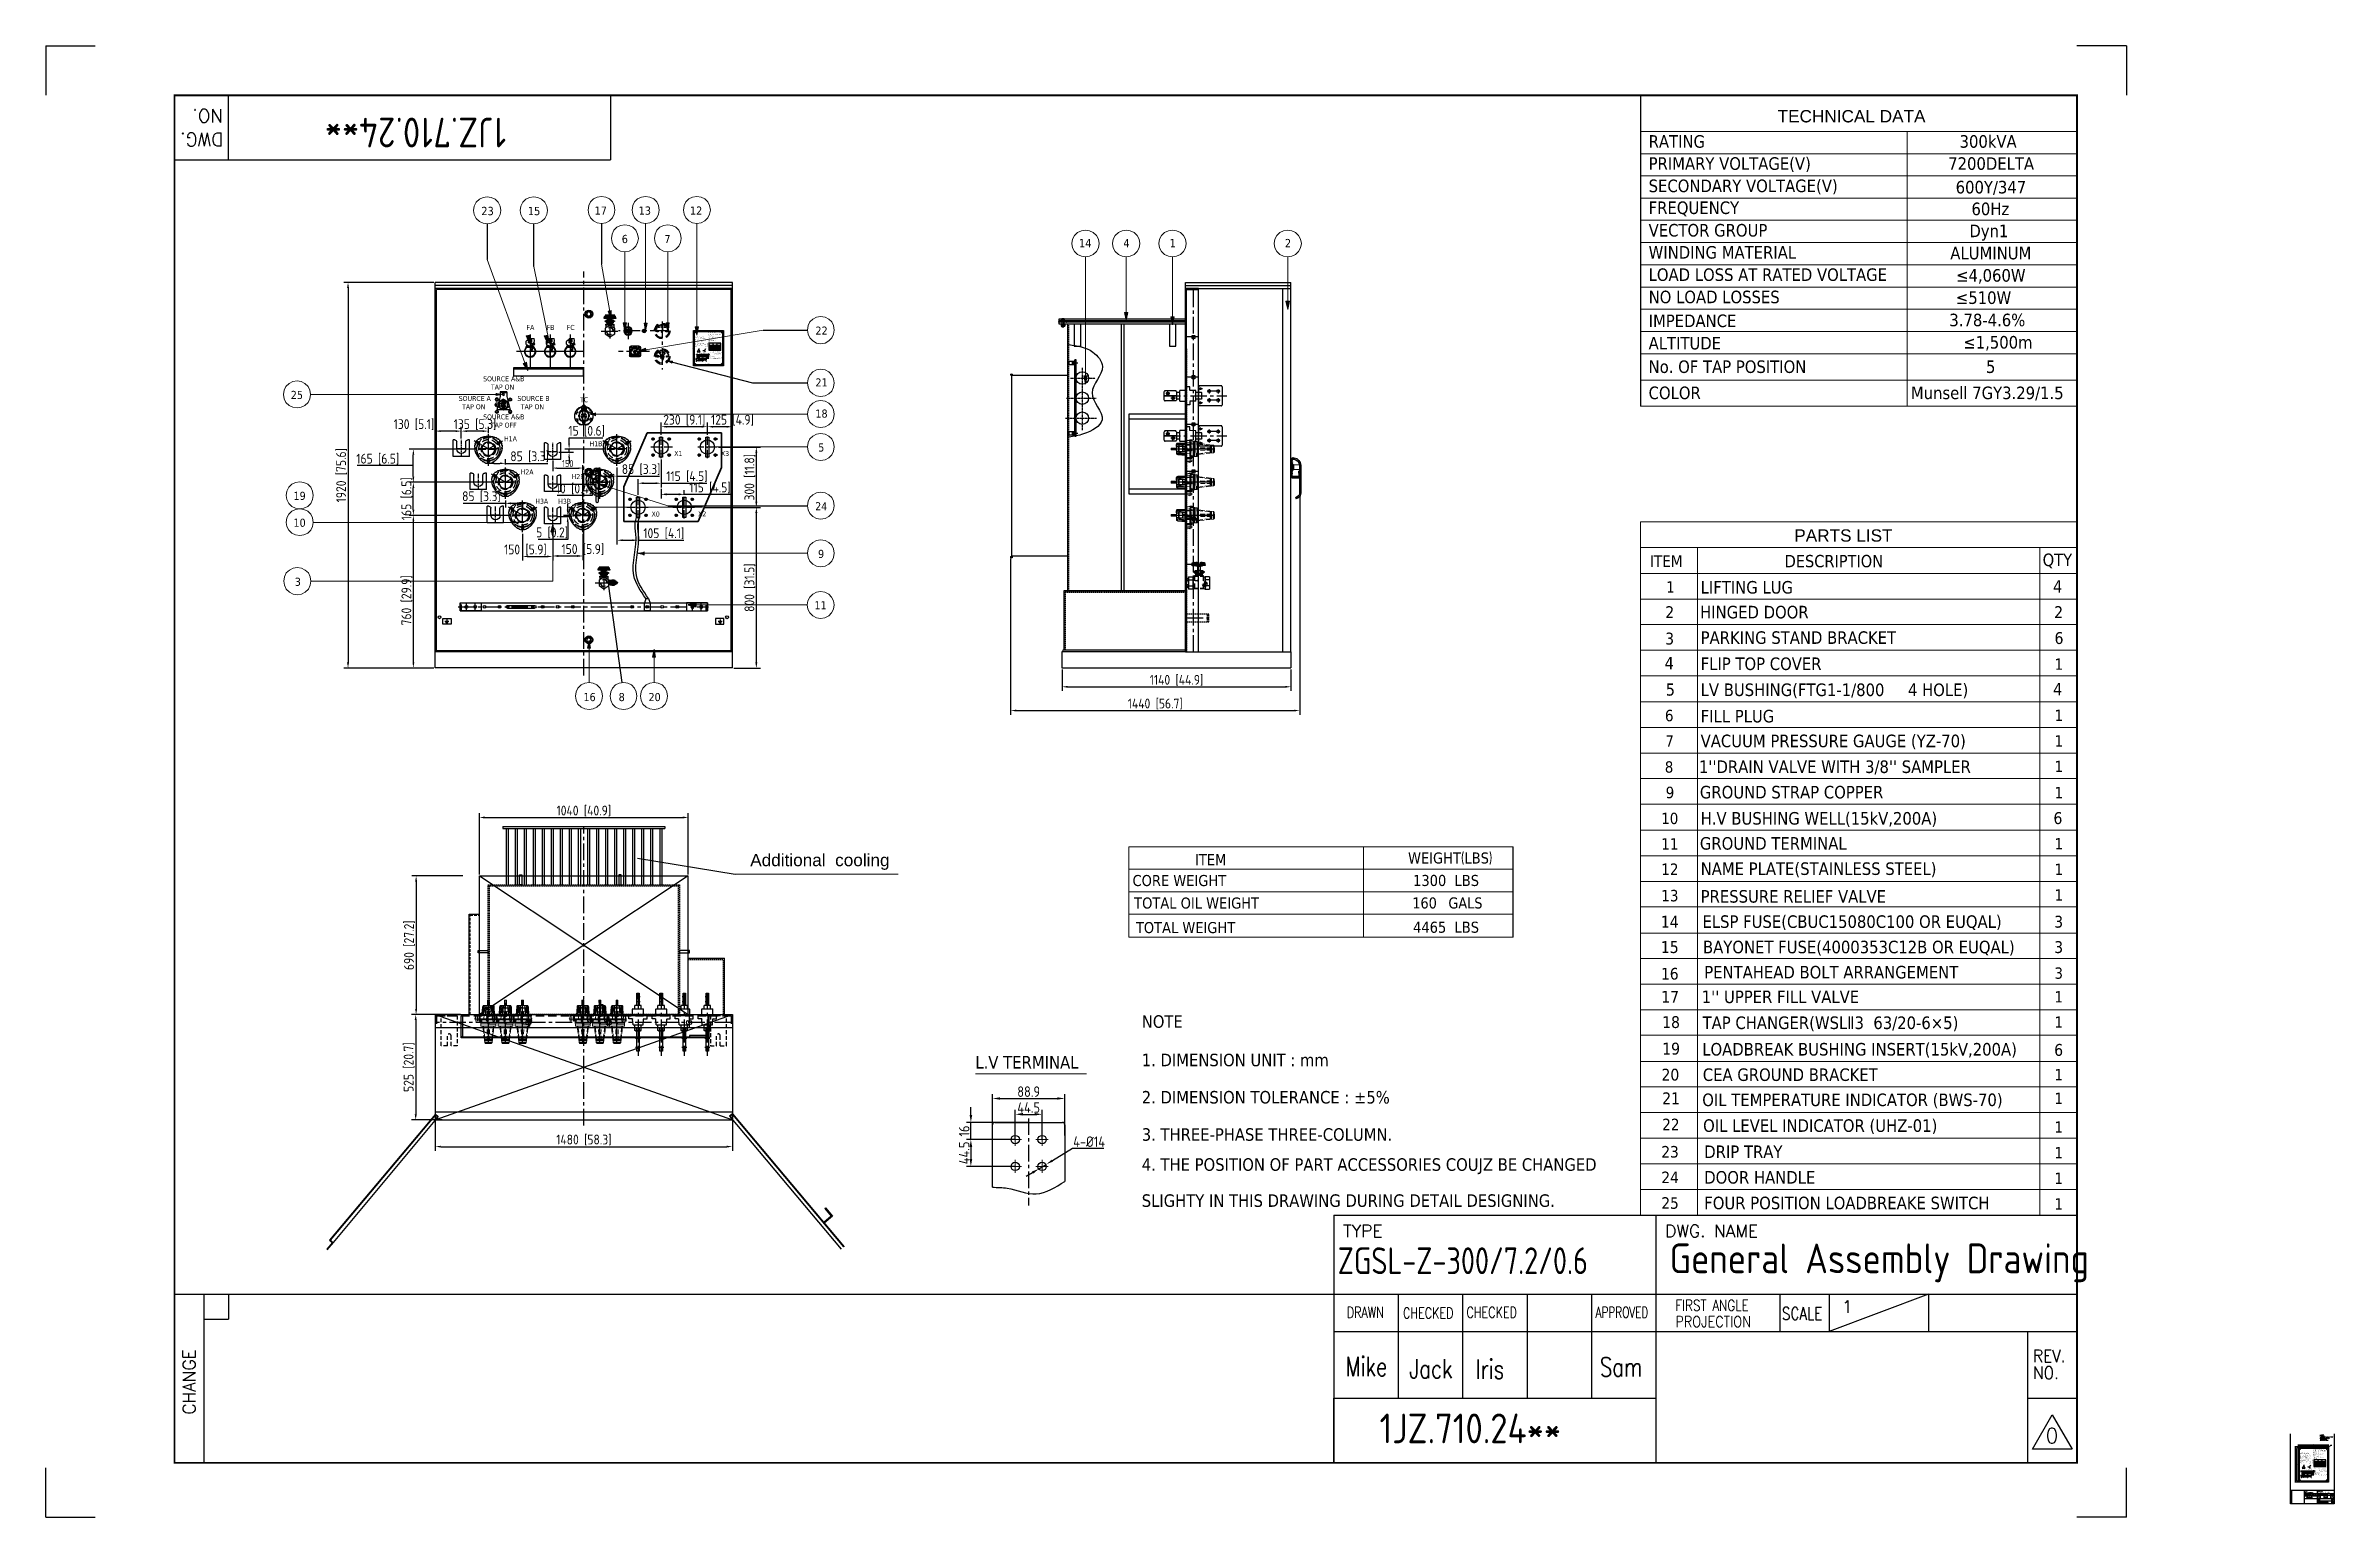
# Model space of a CAD drawing. Header units: millimetres. Extents: x 248233 to 259628, y -181361 to -174035.
import ezdxf
from ezdxf.enums import TextEntityAlignment as Align

# ---------------------------------------------------------------- set-up
doc = ezdxf.new("R2010")
doc.units = ezdxf.units.MM
doc.header["$LTSCALE"] = 13
for name, pattern in [('ACAD_ISO03W100', [1.18, 0.47, -0.71]), ('CENTER', [50.8, 31.75, -6.35, 6.35, -6.35]), ('CENTER2', [1.125, 0.75, -0.125, 0.125, -0.125]), ('CENTERX2', [101.6, 63.5, -12.7, 12.7, -12.7]), ('DASHED', [0.75, 0.5, -0.25]), ('HIDDEN', [9.525, 6.35, -3.175]), ('点画线', [18, 12, -2, 2, -2])]:
    doc.linetypes.add(name, pattern=pattern)
doc.layers.get('0').update_dxf_attribs({"color": 1, "linetype": 'CENTER'})
for name, color, linetype in [('1', 4, 'Continuous'), ('1轮廓实线层', 7, 'Continuous'), ('2', 3, 'Continuous'), ('2细线层', 4, 'Continuous'), ('3中心线层', 1, 'CENTER'), ('4', 2, 'HIDDEN'), ('4虚线层', 6, 'DASHED'), ('5剖面线层', 2, 'Continuous'), ('6文字层', 3, 'Continuous'), ('C00-00-00', 7, 'Continuous'), ('PDF_Geometry', 7, 'Continuous'), ('PDF_几何图形', 7, 'Continuous'), ('中心线', 1, 'CENTER2'), ('图层2', 3, 'Continuous'), ('粗实线', 4, 'Continuous'), ('细实线', 2, 'Continuous'), ('虚线', 6, 'HIDDEN')]:
    doc.layers.add(name, color=color, linetype=linetype)
for name, color, linetype, lineweight in [('2细实线', 3, 'Continuous', 20), ('中心线层', 1, '点画线', 18), ('标注、文本', 3, 'Continuous', 25), ('铁心', 3, 'Continuous', 0)]:
    doc.layers.add(name, color=color, linetype=linetype, lineweight=lineweight)
doc.layers.add('paper', color=254, linetype='Continuous', plot=False)
doc.styles.add('Arial_txtstyle_2.50_0_0', font='arial.ttf')
doc.styles.add('DWG_BLOCK', font='romant.shx', dxfattribs={"width": 0.8})
doc.styles.add('Note Text (ANSI)', font='arial.ttf')
doc.styles.add('PDF Arial', font='arial.ttf')
doc.styles.add('PDF FangSong', font='simfang.ttf')
doc.styles.add('ROMANS', font='romans.shx', dxfattribs={"bigfont": 'whgtxt.shx'})
doc.styles.get("Standard").update_dxf_attribs({"font": 'gbenor.shx', "bigfont": 'gbcbig.shx'})
doc.styles.add('Tahoma$001', font='tahoma.ttf', dxfattribs={"height": 2.159784})
doc.styles.add('Tahoma_txtstyle_28.05_0_0', font='tahoma.ttf')
doc.styles.add('Tahoma_txtstyle_28.49_0_0', font='tahoma.ttf')
doc.styles.add('Tahoma_txtstyle_28.73_0_0', font='tahoma.ttf')
doc.styles.add('Tahoma_txtstyle_28.76_0_0', font='tahoma.ttf')
doc.styles.add('Tahoma_txtstyle_28.82_0_0', font='tahoma.ttf')
doc.styles.add('Tahoma_txtstyle_28.83_0_0', font='tahoma.ttf')
doc.styles.add('Tahoma_txtstyle_28.87_0_0', font='tahoma.ttf')
doc.styles.add('Tahoma_txtstyle_28.88_0_0', font='tahoma.ttf')
doc.styles.add('Tahoma_txtstyle_28.93_0_0', font='tahoma.ttf')
doc.styles.add('Tahoma_txtstyle_30.40_0_0', font='tahoma.ttf')
doc.styles.add('Tahoma_txtstyle_30.51_0_0', font='tahoma.ttf')
doc.styles.add('Tahoma_txtstyle_37.59_0_0', font='tahoma.ttf')
doc.styles.add('宋体', font='msyh.ttf', dxfattribs={"width": 0.6})
doc.dimstyles.new('1-15', dxfattribs={"dimscale": 10, "dimtxt": 3.5, "dimasz": 2, "dimexe": 1.5, "dimexo": 0.5, "dimgap": 0.5, "dimtad": 1, "dimtoh": 1, "dimdec": 1, "dimdsep": 46, "dimtxsty": 'Standard', "dimcen": 2.5, "dimclrd": 3, "dimclre": 3, "dimclrt": 3, "dimadec": 0, "dimazin": 2, "dimtfac": 1, "dimtdec": 1, "dimtmove": 0, "dimatfit": 2, "dimfxl": 1, "dimarcsym": 0})
doc.dimstyles.new('ISO-25', dxfattribs={"dimtxt": 2.5, "dimasz": 2.5, "dimexe": 1.25, "dimexo": 0.625, "dimtad": 1, "dimtxsty": 'Standard', "dimcen": 2.5, "dimadec": 0, "dimazin": 0, "dimtfac": 1, "dimtmove": 0, "dimatfit": 3, "dimfxl": 1, "dimarcsym": 0})
doc.dimstyles.new('英寸 1-10', dxfattribs={"dimscale": 14, "dimtxt": 3.5, "dimasz": 2, "dimexe": 1.5, "dimexo": 0.5, "dimgap": 0.5, "dimtad": 1, "dimtoh": 1, "dimdec": 1, "dimdsep": 46, "dimtxsty": 'Standard', "dimcen": 2.5, "dimclrd": 3, "dimclre": 3, "dimclrt": 3, "dimadec": 0, "dimazin": 2, "dimtfac": 1, "dimtdec": 1, "dimtmove": 0, "dimatfit": 2, "dimfxl": 1, "dimarcsym": 0})
doc.dimstyles.new('郁文书', dxfattribs={"dimscale": 15, "dimtxt": 3.5, "dimasz": 2.5, "dimexe": 1.5, "dimexo": 0, "dimgap": 0.5, "dimtad": 1, "dimtoh": 1, "dimtxsty": 'Standard', "dimcen": 2.5, "dimclrd": 3, "dimclre": 3, "dimclrt": 2, "dimadec": 0, "dimazin": 0, "dimtfac": 1, "dimtmove": 0, "dimatfit": 2, "dimfxl": 1, "dimarcsym": 0})

# ---------------------------------------------------------------- blocks, each defined once
blk = doc.blocks.new('*D23')
at = {"layer": '2', "color": 0, "linetype": 'Continuous', "lineweight": -2, "transparency": 16777216}
for p, q in [((259454, -181013), (259454, -181005)), ((259456, -181006), (259591, -181006)), ((259594, -181013), (259594, -181005))]:
    blk.add_line(p, q, dxfattribs=at)
at = {"layer": '2', "color": 0, "linetype": 'Continuous', "transparency": 16777216}
for points in [[(259456, -181005), (259456, -181006), (259454, -181006)], [(259591, -181005), (259591, -181006), (259594, -181006)]]:
    blk.add_solid(points, dxfattribs=at)
at = {"layer": 'Defpoints', "color": 0, "linetype": 'Continuous', "transparency": 16777216}
for p in [(259454, -181014), (259594, -181006), (259594, -181014)]:
    blk.add_point(p, dxfattribs=at)
at = {"layer": '2', "color": 0, "linetype": 'Continuous', "transparency": 16777216, "insert": (259524, -181004), "char_height": 2.5, "attachment_point": 5}
blk.add_mtext('140', dxfattribs=at)
blk = doc.blocks.new('*D24')
at = {"layer": '2', "color": 0, "linetype": 'Continuous', "lineweight": -2, "transparency": 16777216}
for p, q in [((259449, -181011), (259449, -180999)), ((259451, -181000), (259596, -181000)), ((259599, -181011), (259599, -180999))]:
    blk.add_line(p, q, dxfattribs=at)
at = {"layer": '2', "color": 0, "linetype": 'Continuous', "transparency": 16777216}
for points in [[(259451, -181000), (259451, -181001), (259449, -181000)], [(259596, -181000), (259596, -181001), (259599, -181000)]]:
    blk.add_solid(points, dxfattribs=at)
at = {"layer": 'Defpoints', "color": 0, "linetype": 'Continuous', "transparency": 16777216}
for p in [(259449, -181011), (259599, -181000), (259599, -181011)]:
    blk.add_point(p, dxfattribs=at)
at = {"layer": '2', "color": 0, "linetype": 'Continuous', "transparency": 16777216, "insert": (259524, -180998), "char_height": 2.5, "attachment_point": 5}
blk.add_mtext('150', dxfattribs=at)
blk = doc.blocks.new('*D25')
at = {"layer": '2', "color": 0, "linetype": 'Continuous', "lineweight": -2, "transparency": 16777216}
for p, q in [((259451, -181016), (259440, -181016)), ((259441, -181179), (259441, -181019)), ((259451, -181181), (259440, -181181))]:
    blk.add_line(p, q, dxfattribs=at)
at = {"layer": '2', "color": 0, "linetype": 'Continuous', "transparency": 16777216}
for points in [[(259441, -181019), (259442, -181019), (259441, -181016)], [(259441, -181179), (259442, -181179), (259441, -181181)]]:
    blk.add_solid(points, dxfattribs=at)
at = {"layer": 'Defpoints', "color": 0, "linetype": 'Continuous', "transparency": 16777216}
for p in [(259441, -181016), (259451, -181016), (259451, -181181)]:
    blk.add_point(p, dxfattribs=at)
at = {"layer": '2', "color": 0, "linetype": 'Continuous', "transparency": 16777216, "insert": (259439, -181099), "char_height": 2.5, "attachment_point": 5, "rotation": 90}
blk.add_mtext('165', dxfattribs=at)
blk = doc.blocks.new('*D26')
at = {"layer": '2', "color": 0, "linetype": 'Continuous', "lineweight": -2, "transparency": 16777216}
for p, q in [((259448, -181011), (259432, -181011)), ((259433, -181014), (259433, -181184)), ((259448, -181186), (259432, -181186))]:
    blk.add_line(p, q, dxfattribs=at)
at = {"layer": '2', "color": 0, "linetype": 'Continuous', "transparency": 16777216}
for points in [[(259433, -181014), (259433, -181014), (259433, -181011)], [(259433, -181184), (259433, -181184), (259433, -181186)]]:
    blk.add_solid(points, dxfattribs=at)
at = {"layer": 'Defpoints', "color": 0, "linetype": 'Continuous', "transparency": 16777216}
for p in [(259449, -181011), (259433, -181186), (259449, -181186)]:
    blk.add_point(p, dxfattribs=at)
at = {"layer": '2', "color": 0, "linetype": 'Continuous', "transparency": 16777216, "insert": (259431, -181099), "char_height": 2.5, "attachment_point": 5, "rotation": 90}
blk.add_mtext('175', dxfattribs=at)
blk = doc.blocks.new('*D27')
at = {"layer": 'Defpoints', "color": 0, "transparency": 16777216}
for p in [(259592, -181018), (259596, -181015)]:
    blk.add_point(p, dxfattribs=at)
at = {"layer": '标注、文本', "color": 3, "lineweight": -2, "transparency": 16777216}
for p, q in [((259593, -181017), (259595, -181016)), ((259596, -181015), (259610, -181002)), ((259610, -181002), (259615, -181002))]:
    blk.add_line(p, q, dxfattribs=at)
at = {"layer": '标注、文本', "color": 3, "transparency": 16777216}
for points in [[(259593, -181017), (259593, -181017), (259592, -181018)], [(259595, -181015), (259595, -181016), (259596, -181015)]]:
    blk.add_solid(points, dxfattribs=at)
at = {"layer": '标注、文本', "color": 3, "transparency": 16777216, "insert": (259613, -181000), "char_height": 1.2, "attachment_point": 5}
blk.add_mtext('4-∅4.5', dxfattribs=at)
blk = doc.blocks.new('*D59')
at = {"layer": '1', "color": 3, "lineweight": -2, "transparency": 16777216}
for p, q in [((252947, -179435), (252947, -179254)), ((252984, -179276), (253269, -179276)), ((253307, -179460), (253307, -179254))]:
    blk.add_line(p, q, dxfattribs=at)
at = {"layer": '1', "color": 3, "transparency": 16777216}
for points in [[(252984, -179270), (252984, -179282), (252947, -179276)], [(253269, -179270), (253269, -179282), (253307, -179276)]]:
    blk.add_solid(points, dxfattribs=at)
at = {"layer": 'Defpoints', "color": 0, "transparency": 16777216}
for p in [(253307, -179276), (252947, -179435), (253307, -179460)]:
    blk.add_point(p, dxfattribs=at)
at = {"layer": '1', "color": 2, "transparency": 16777216, "insert": (253127, -179242), "char_height": 52.5, "attachment_point": 5}
blk.add_mtext('88.9', dxfattribs=at)
blk = doc.blocks.new('*D60')
at = {"layer": '1', "color": 3, "lineweight": -2, "transparency": 16777216}
for p, q in [((253246, -179585), (253346, -179524)), ((253346, -179524), (253502, -179524)), ((253146, -179646), (253114, -179665)), ((253178, -179626), (253214, -179604))]:
    blk.add_line(p, q, dxfattribs=at)
at = {"layer": '1', "color": 3, "transparency": 16777216}
for points in [[(253143, -179640), (253149, -179651), (253178, -179626)], [(253243, -179580), (253249, -179590), (253214, -179604)]]:
    blk.add_solid(points, dxfattribs=at)
at = {"layer": 'Defpoints', "color": 0, "transparency": 16777216}
for p in [(253178, -179626), (253214, -179604)]:
    blk.add_point(p, dxfattribs=at)
at = {"layer": '1', "color": 2, "transparency": 16777216, "insert": (253428, -179491), "char_height": 52.5, "attachment_point": 5}
blk.add_mtext('4-%%C14', dxfattribs=at)
blk = doc.blocks.new('*D61')
at = {"layer": '1', "color": 3, "lineweight": -2, "transparency": 16777216}
for p, q in [((252839, -179358), (252839, -179320)), ((253127, -179395), (252817, -179395)), ((252839, -179481), (252839, -179395)), ((253060, -179481), (252817, -179481)), ((252839, -179518), (252839, -179556))]:
    blk.add_line(p, q, dxfattribs=at)
at = {"layer": '1', "color": 3, "transparency": 16777216}
for points in [[(252833, -179358), (252846, -179358), (252839, -179395)], [(252833, -179518), (252846, -179518), (252839, -179481)]]:
    blk.add_solid(points, dxfattribs=at)
at = {"layer": 'Defpoints', "color": 0, "transparency": 16777216}
for p in [(252839, -179395), (253127, -179395), (253060, -179481)]:
    blk.add_point(p, dxfattribs=at)
at = {"layer": '1', "color": 2, "transparency": 16777216, "insert": (252806, -179438), "char_height": 52.5, "attachment_point": 5, "rotation": 90}
blk.add_mtext('16', dxfattribs=at)
blk = doc.blocks.new('*D62')
at = {"layer": '1', "color": 3, "lineweight": -2, "transparency": 16777216}
for p, q in [((253060, -179481), (253060, -179332)), ((253194, -179481), (253194, -179332)), ((253098, -179355), (253156, -179355))]:
    blk.add_line(p, q, dxfattribs=at)
at = {"layer": '1', "color": 3, "transparency": 16777216}
for points in [[(253098, -179348), (253098, -179361), (253060, -179355)], [(253156, -179348), (253156, -179361), (253194, -179355)]]:
    blk.add_solid(points, dxfattribs=at)
at = {"layer": 'Defpoints', "color": 0, "transparency": 16777216}
for p in [(253194, -179355), (253060, -179481), (253194, -179481)]:
    blk.add_point(p, dxfattribs=at)
at = {"layer": '1', "color": 2, "transparency": 16777216, "insert": (253127, -179321), "char_height": 52.5, "attachment_point": 5}
blk.add_mtext('44.5', dxfattribs=at)
blk = doc.blocks.new('*D63')
at = {"layer": '1', "color": 3, "lineweight": -2, "transparency": 16777216}
for p, q in [((253060, -179481), (252817, -179481)), ((252839, -179518), (252839, -179577)), ((253060, -179614), (252817, -179614))]:
    blk.add_line(p, q, dxfattribs=at)
at = {"layer": '1', "color": 3, "transparency": 16777216}
for points in [[(252833, -179518), (252846, -179518), (252839, -179481)], [(252833, -179577), (252846, -179577), (252839, -179614)]]:
    blk.add_solid(points, dxfattribs=at)
at = {"layer": 'Defpoints', "color": 0, "transparency": 16777216}
for p in [(253060, -179481), (252839, -179614), (253060, -179614)]:
    blk.add_point(p, dxfattribs=at)
at = {"layer": '1', "color": 2, "transparency": 16777216, "insert": (252806, -179547), "char_height": 52.5, "attachment_point": 5, "rotation": 90}
blk.add_mtext('44.5', dxfattribs=at)
blk = doc.blocks.new('A$C58981FD2')
at = {"layer": '1', "color": 1, "linetype": 'CENTERX2', "lineweight": -3, "ltscale": 0.1}
blk.add_line((0, 20), (110, 20), dxfattribs=at)
at = {"layer": '4虚线层'}
for p, q in [((0, 40), (110, 40)), ((104, 0), (104, 40)), ((110, 0), (110, 40)), ((0, 0), (110, 0))]:
    blk.add_line(p, q, dxfattribs=at)
blk = doc.blocks.new('A$C1C920380')
at = {"layer": '1', "color": 1, "linetype": 'CENTERX2', "lineweight": -3, "ltscale": 0.1}
blk.add_line((50, 0), (50, 314), dxfattribs=at)
at = {"layer": '2细线层'}
for points in [[(4, 290), (3, 289), (3, 289), (2, 289), (2, 289), (2, 289), (1, 288), (1, 288), (0, 288), (0, 287), (0, 287), (0, 286), (0, 285)], [(0, 285), (0, 178)], [(4, 290), (96, 290)], [(18, 270), (25, 270)], [(27, 277), (27, 268)], [(27, 270), (29, 270)], [(27, 266), (27, 264)], [(27, 262), (27, 250)], [(27, 248), (27, 246)], [(27, 244), (27, 232)], [(27, 230), (27, 228)], [(31, 270), (38, 270)], [(62, 270), (70, 270)], [(71, 270), (74, 270)], [(72, 277), (72, 268)], [(72, 266), (72, 264)], [(72, 262), (72, 250)], [(72, 248), (72, 246)], [(72, 244), (72, 232)], [(72, 230), (72, 228)], [(75, 270), (83, 270)], [(100, 285), (100, 286), (100, 287), (100, 287), (99, 288), (99, 288), (99, 288), (98, 289), (98, 289), (98, 289), (97, 289), (97, 289), (96, 290)], [(100, 285), (100, 178)], [(0, 178), (0, 178), (0, 177), (0, 177), (0, 176), (1, 176), (1, 176), (2, 175), (2, 175), (2, 175), (3, 175), (3, 175), (4, 174)], [(34, 174), (4, 174)], [(6, 129), (6, 129), (6, 129), (6, 129), (5, 129), (5, 129), (5, 129), (5, 129), (5, 129), (5, 129), (5, 129), (5, 129), (5, 128)], [(5, 128), (5, 114)], [(5, 121), (5, 115)], [(5, 114), (5, 114), (5, 114), (5, 114), (5, 114), (5, 114), (5, 114), (5, 114), (5, 114), (6, 114), (6, 113), (6, 113), (6, 113)], [(22, 129), (6, 129)], [(21, 183), (8, 183)], [(15, 193), (15, 185)], [(15, 184), (15, 181)], [(15, 180), (15, 172)], [(17, 225), (24, 225)], [(22, 129), (22, 129), (22, 130), (22, 130), (22, 130), (22, 130), (22, 130), (22, 130), (22, 130), (23, 130), (23, 130), (23, 130), (23, 130)], [(24, 159), (23, 130)], [(25, 159), (25, 159), (25, 159), (25, 159), (25, 159), (25, 159), (25, 159), (25, 159), (25, 159), (25, 159), (24, 159), (24, 159), (24, 159)], [(75, 159), (25, 159)], [(26, 225), (28, 225)], [(27, 226), (27, 218)], [(30, 225), (38, 225)], [(37, 189), (34, 187)], [(34, 187), (66, 187)], [(34, 187), (34, 159)], [(34, 174), (34, 174)], [(37, 174), (35, 174)], [(63, 189), (37, 189)], [(38, 174), (37, 174)], [(41, 174), (39, 174)], [(42, 174), (41, 174)], [(45, 174), (44, 174)], [(46, 174), (45, 174)], [(56, 174), (56, 174)], [(59, 174), (57, 174)], [(60, 174), (60, 174)], [(63, 174), (61, 174)], [(62, 225), (70, 225)], [(63, 189), (66, 187)], [(64, 174), (64, 174)], [(66, 187), (66, 159)], [(66, 174), (66, 174)], [(96, 174), (66, 174)], [(71, 225), (74, 225)], [(72, 226), (72, 218)], [(75, 225), (83, 225)], [(76, 159), (76, 159), (75, 159), (75, 159), (75, 159), (75, 159), (75, 159), (75, 159), (75, 159), (75, 159), (75, 159), (75, 159), (75, 159)], [(76, 159), (77, 130)], [(79, 129), (78, 129), (78, 130), (78, 130), (78, 130), (78, 130), (78, 130), (78, 130), (78, 130), (78, 130), (78, 130), (78, 130), (78, 130)], [(91, 183), (79, 183)], [(79, 129), (94, 129)], [(85, 193), (85, 185)], [(85, 184), (85, 181)], [(85, 180), (85, 172)], [(94, 129), (94, 129), (94, 129), (95, 129), (95, 129), (95, 129), (95, 129), (95, 129), (95, 129), (95, 129), (95, 129), (95, 129), (95, 128)], [(95, 114), (95, 114), (95, 114), (95, 114), (95, 114), (95, 114), (95, 114), (95, 114), (95, 114), (95, 114), (94, 113), (94, 113), (94, 113)], [(95, 128), (95, 114)], [(95, 121), (95, 115)], [(96, 174), (97, 175), (97, 175), (98, 175), (98, 175), (98, 175), (99, 176), (99, 176), (99, 176), (100, 177), (100, 177), (100, 178), (100, 178)], [(94, 113), (6, 113)], [(23, 113), (23, 81)], [(23, 95), (23, 93)], [(23, 81), (23, 81), (23, 81), (23, 81), (23, 81), (23, 81), (23, 81), (23, 81), (23, 81), (23, 81), (23, 80), (23, 80), (23, 80)], [(76, 80), (23, 80)], [(29, 63), (29, 62), (28, 62), (28, 62), (27, 62), (27, 62), (26, 61), (26, 61), (26, 60), (25, 60), (25, 60), (25, 59), (25, 59)], [(25, 59), (25, 7)], [(25, 7), (25, 6), (25, 5), (25, 5), (26, 4), (26, 4), (26, 4), (27, 3), (27, 3), (28, 3), (28, 3), (29, 3), (29, 2)], [(28, 19), (27, 19)], [(29, 19), (28, 19)], [(29, 63), (71, 63)], [(30, 19), (29, 19)], [(71, 2), (29, 2)], [(31, 19), (30, 19)], [(32, 19), (31, 19)], [(33, 19), (32, 19)], [(34, 19), (33, 19)], [(34, 80), (34, 63)], [(35, 19), (34, 19)], [(36, 19), (35, 19)], [(37, 19), (36, 19)], [(38, 19), (37, 19)], [(39, 19), (38, 19)], [(39, 29), (39, 28)], [(39, 28), (39, 27)], [(39, 27), (39, 26)], [(39, 26), (39, 25)], [(39, 25), (39, 24)], [(39, 24), (39, 23)], [(39, 23), (39, 22)], [(39, 22), (39, 21)], [(39, 21), (39, 20)], [(39, 20), (39, 19)], [(39, 19), (39, 18)], [(40, 19), (39, 19)], [(39, 18), (39, 17)], [(39, 17), (39, 16)], [(39, 16), (39, 15)], [(39, 15), (39, 14)], [(39, 14), (39, 13)], [(39, 13), (39, 12)], [(39, 12), (39, 11)], [(39, 11), (39, 10)], [(41, 19), (40, 19)], [(42, 19), (41, 19)], [(43, 19), (42, 19)], [(44, 19), (43, 19)], [(45, 19), (44, 19)], [(46, 19), (45, 19)], [(47, 19), (46, 19)], [(48, 19), (47, 19)], [(50, 67), (50, 66)], [(50, 66), (50, 65)], [(50, 65), (50, 64)], [(50, 64), (50, 63)], [(50, 63), (50, 62)], [(50, 62), (50, 61)], [(50, 61), (50, 60)], [(50, 60), (50, 59)], [(50, 59), (50, 58)], [(50, 58), (50, 57)], [(50, 57), (50, 56)], [(50, 56), (50, 55)], [(50, 55), (50, 54)], [(50, 54), (50, 53)], [(50, 53), (50, 52)], [(50, 52), (50, 51)], [(50, 51), (50, 50)], [(50, 50), (50, 49)], [(50, 49), (50, 48)], [(50, 48), (50, 47)], [(50, 47), (50, 46)], [(50, 46), (50, 45)], [(50, 45), (50, 44)], [(50, 44), (50, 43)], [(50, 43), (50, 42)], [(50, 42), (50, 41)], [(50, 41), (50, 40)], [(50, 40), (50, 39)], [(50, 39), (50, 38)], [(50, 38), (50, 37)], [(50, 37), (50, 36)], [(50, 36), (50, 35)], [(50, 35), (50, 34)], [(50, 34), (50, 33)], [(50, 33), (50, 32)], [(50, 32), (50, 31)], [(50, 31), (50, 30)], [(50, 30), (50, 29)], [(50, 29), (50, 28)], [(50, 28), (50, 27)], [(50, 27), (50, 26)], [(50, 26), (50, 25)], [(50, 25), (50, 24)], [(50, 24), (50, 23)], [(50, 23), (50, 22)], [(50, 22), (50, 21)], [(50, 21), (50, 20)], [(50, 20), (50, 19)], [(50, 19), (50, 18)], [(50, 18), (50, 17)], [(50, 17), (50, 16)], [(50, 16), (50, 15)], [(50, 15), (50, 14)], [(50, 14), (50, 13)], [(50, 13), (50, 12)], [(50, 12), (50, 11)], [(50, 11), (50, 10)], [(50, 10), (50, 9)], [(50, 9), (50, 8)], [(50, 8), (50, 7)], [(50, 7), (50, 6)], [(50, 6), (50, 5)], [(50, 5), (50, 4)], [(50, 4), (50, 3)], [(50, 3), (50, 2)], [(50, 2), (50, 1)], [(50, 1), (50, 0)], [(54, 45), (53, 45)], [(56, 45), (54, 45)], [(54, 45), (54, 45)], [(58, 45), (56, 45)], [(56, 45), (56, 45)], [(60, 45), (58, 45)], [(58, 45), (58, 45)], [(62, 45), (60, 45)], [(60, 45), (60, 45)], [(61, 58), (61, 57)], [(61, 56), (61, 56)], [(61, 56), (61, 55)], [(61, 54), (61, 54)], [(61, 54), (61, 53)], [(61, 52), (61, 52)], [(61, 52), (61, 51)], [(61, 50), (61, 50)], [(61, 50), (61, 49)], [(61, 49), (61, 48)], [(61, 48), (61, 47)], [(61, 46), (61, 46)], [(61, 46), (61, 45)], [(61, 45), (61, 44)], [(61, 44), (61, 43)], [(61, 42), (61, 42)], [(61, 42), (61, 41)], [(61, 41), (61, 40)], [(61, 40), (61, 39)], [(61, 38), (61, 38)], [(61, 38), (61, 37)], [(61, 37), (61, 36)], [(61, 36), (61, 34)], [(64, 45), (62, 45)], [(62, 45), (62, 45)], [(66, 45), (64, 45)], [(64, 45), (64, 45)], [(66, 80), (66, 63)], [(68, 45), (66, 45)], [(66, 45), (66, 45)], [(70, 45), (68, 45)], [(68, 45), (68, 45)], [(75, 59), (75, 59), (75, 60), (75, 60), (75, 60), (74, 61), (74, 61), (74, 62), (73, 62), (73, 62), (72, 62), (72, 62), (71, 63)], [(71, 2), (72, 3), (72, 3), (73, 3), (73, 3), (74, 3), (74, 4), (74, 4), (75, 4), (75, 5), (75, 5), (75, 6), (75, 7)], [(75, 59), (75, 7)], [(76, 80), (77, 80), (77, 80), (77, 81), (77, 81), (77, 81), (77, 81), (77, 81), (77, 81), (77, 81), (77, 81), (78, 81), (78, 81)], [(78, 112), (78, 81)], [(78, 94), (78, 91)]]:
    blk.add_lwpolyline(points, dxfattribs=at)
for centre, radius in [((27, 270), 6.87), ((27, 225), 6.87), ((72, 270), 6.87), ((72, 225), 6.87), ((15, 183), 4.14), ((85, 183), 4.14), ((39, 20), 6.87), ((61, 46), 6.87)]:
    blk.add_circle(centre, radius, dxfattribs=at)
blk = doc.blocks.new('A$C26CD017D')
at = {"layer": 'C00-00-00'}
h = blk.add_hatch(color=256, dxfattribs=at)
h.dxf.hatch_style = 2
h.paths.add_polyline_path([(72, 62), (79, 32), (83, 32)])
h = blk.add_hatch(color=256, dxfattribs=at)
h.dxf.hatch_style = 2
h.paths.add_polyline_path([(72, 62), (76, 62), (83, 32)])
h = blk.add_hatch(color=256, dxfattribs=at)
h.dxf.hatch_style = 2
h.paths.add_polyline_path([(79, 32), (81, 26), (84, 26)])
h = blk.add_hatch(color=256, dxfattribs=at)
h.dxf.hatch_style = 2
h.paths.add_polyline_path([(79, 32), (83, 32), (84, 26)])
h = blk.add_hatch(color=256, dxfattribs=at)
h.dxf.hatch_style = 2
h.paths.add_polyline_path([(81, 26), (84, 26), (81, 26)])
at = {"layer": 'C00-00-00', "lineweight": 0}
for points in [[(26, 51), (24, 56), (0, 50)], [(26, 51), (26, 47), (2, 41)], [(27, 82), (23, 80), (21, 77), (21, 73)], [(26, 52), (21, 73)], [(26, 52), (21, 73)], [(27, 79), (24, 77), (22, 74), (22, 70)], [(28, 78), (24, 76), (23, 73), (23, 69)], [(28, 75), (25, 72), (23, 70), (23, 65)], [(28, 72), (26, 71), (23, 67), (23, 64)], [(26, 51), (24, 57), (25, 57)], [(31, 66), (27, 64), (25, 61), (25, 57)], [(31, 64), (28, 62), (26, 59), (26, 55)], [(45, 56), (26, 52)], [(45, 55), (26, 51)], [(26, 52), (31, 31)], [(26, 52), (31, 31), (33, 27), (36, 25), (40, 25), (79, 31)], [(26, 52), (26, 51), (27, 45), (28, 45)], [(27, 82), (65, 92)], [(27, 48), (29, 45), (32, 43), (35, 43)], [(28, 46), (29, 43), (33, 40), (36, 40)], [(29, 39), (31, 36), (34, 34), (38, 33)], [(30, 38), (31, 34), (34, 32), (38, 32)], [(31, 34), (32, 31), (35, 29), (39, 28)], [(31, 33), (33, 30), (35, 28), (39, 27)], [(35, 71), (34, 70), (34, 68)], [(34, 67), (54, 71), (54, 69)], [(37, 54), (34, 68)], [(35, 71), (36, 71), (57, 79)], [(37, 54), (40, 40), (41, 38), (43, 38), (44, 38), (66, 40)], [(40, 41), (60, 46), (59, 48)], [(78, 69), (55, 64), (55, 62), (80, 68)], [(81, 59), (57, 53), (57, 55), (82, 60)], [(72, 62), (65, 93), (65, 92), (72, 62)], [(65, 82), (87, 89)], [(83, 111), (81, 111), (67, 102)], [(76, 63), (67, 102), (84, 109)], [(76, 63), (84, 26), (81, 26), (72, 62)], [(72, 62), (79, 32), (79, 31), (72, 62)], [(74, 58), (80, 31)], [(75, 42), (97, 45)], [(76, 63), (84, 25), (85, 23), (87, 23)], [(77, 60), (77, 58), (79, 58)], [(77, 57), (78, 56), (79, 56)], [(79, 55), (78, 54), (78, 53)], [(79, 36), (87, 0)], [(83, 111), (92, 114), (93, 109), (84, 107)], [(83, 111), (92, 71), (93, 70), (94, 70)], [(84, 25), (85, 23), (86, 21), (87, 21)], [(85, 105), (101, 108), (106, 109), (115, 72)], [(87, 16), (85, 23)], [(85, 21), (87, 19), (88, 19)], [(89, 5), (87, 4), (86, 10), (88, 10)], [(87, 89), (92, 67)], [(88, 18), (87, 17), (87, 16)], [(97, 70), (89, 101)], [(89, 2), (106, 1), (109, 1), (108, 4)], [(89, 4), (106, 2), (108, 3)], [(101, 65), (97, 70), (94, 70)], [(94, 62), (95, 60)], [(94, 62), (95, 60)], [(95, 58), (101, 34), (115, 38), (116, 38), (116, 40), (109, 71)], [(95, 58), (102, 60)], [(95, 58), (101, 34), (101, 33), (103, 33)], [(101, 61), (101, 62), (99, 62)], [(103, 35), (101, 34), (104, 35), (99, 59)], [(101, 35), (100, 33), (100, 31), (101, 30), (103, 30), (118, 33), (123, 35), (115, 72)], [(104, 62), (103, 64), (102, 65), (101, 65)], [(102, 60), (103, 61), (104, 62)], [(109, 28), (106, 33), (103, 33)], [(104, 21), (111, 23)], [(106, 109), (107, 108), (119, 111), (128, 75)], [(110, 24), (109, 26), (108, 26)], [(112, 26), (111, 27), (111, 28), (109, 28)], [(111, 23), (111, 23), (112, 26)], [(113, 109), (121, 74)], [(120, 101), (121, 102), (157, 106)], [(123, 36), (136, 39), (128, 75)], [(134, 48), (167, 60)], [(165, 89), (141, 84)], [(167, 78), (144, 72)], [(160, 103), (188, 106)], [(166, 107), (202, 111), (206, 93)], [(168, 64), (195, 73)], [(197, 97), (173, 92)], [(176, 63), (210, 75), (206, 93)], [(199, 85), (176, 80)], [(188, 105), (189, 104), (190, 104), (192, 104), (192, 106)], [(193, 106), (192, 106), (192, 106)], [(198, 91), (194, 106), (194, 106), (193, 106)], [(199, 76), (198, 77), (197, 77), (195, 76), (195, 74)], [(199, 76), (200, 75), (201, 75)], [(201, 75), (202, 75), (202, 77)], [(211, 94), (207, 108), (202, 111)], [(211, 94), (214, 80), (210, 75)]]:
    blk.add_lwpolyline(points, dxfattribs=at)
for points in [[(67, 85), (97, 92), (95, 99), (65, 93)], [(87, 1), (116, 8), (114, 16), (85, 9)]]:
    blk.add_lwpolyline(points, close=True, dxfattribs=at)
for points in [[(56, 124), (56, 124), (64, 88), (64, 88)], [(58, 125), (58, 125), (67, 89), (67, 89)], [(24, 55), (24, 55), (0, 50), (0, 50)], [(0, 50), (0, 50), (1, 45), (1, 45)], [(2, 41), (2, 41), (1, 45), (1, 45)], [(26, 48), (26, 48), (2, 42), (2, 42)], [(27, 82), (27, 82), (65, 92), (65, 92)], [(27, 79), (27, 79), (65, 90), (65, 90)], [(28, 78), (28, 78), (65, 89), (65, 89)], [(28, 75), (28, 75), (66, 85), (66, 85)], [(28, 72), (28, 72), (67, 84), (67, 84)], [(31, 66), (31, 66), (68, 77), (68, 77)], [(31, 64), (31, 64), (69, 75), (69, 75)], [(35, 43), (35, 43), (75, 50), (75, 50)], [(36, 71), (36, 71), (40, 55), (40, 55)], [(36, 40), (36, 40), (75, 48), (75, 48)], [(38, 33), (38, 33), (77, 40), (77, 40)], [(38, 32), (38, 32), (77, 39), (77, 39)], [(39, 28), (39, 28), (78, 35), (78, 35)], [(39, 27), (39, 27), (78, 34), (78, 34)], [(43, 38), (43, 38), (40, 55), (40, 55)], [(40, 25), (40, 25), (79, 31), (79, 31)], [(72, 62), (72, 62), (53, 57), (53, 57)], [(72, 62), (72, 62), (53, 58), (53, 58)], [(57, 58), (57, 58), (54, 69), (54, 69)], [(57, 58), (57, 58), (59, 48), (59, 48)], [(62, 60), (62, 60), (96, 67), (96, 67)], [(66, 79), (66, 79), (75, 44), (75, 44)], [(69, 80), (69, 80), (77, 45), (77, 45)], [(77, 61), (77, 61), (93, 61), (93, 61)], [(94, 64), (94, 64), (78, 60), (78, 60)], [(94, 62), (94, 62), (79, 58), (79, 58)], [(95, 60), (95, 60), (79, 56), (79, 56)], [(95, 58), (95, 58), (79, 55), (79, 55)], [(84, 101), (84, 101), (92, 67), (92, 67)], [(102, 27), (102, 27), (87, 23), (87, 23)], [(103, 25), (103, 25), (87, 21), (87, 21)], [(87, 16), (87, 16), (89, 2), (89, 2)], [(104, 23), (104, 23), (88, 19), (88, 19)], [(104, 21), (104, 21), (88, 18), (88, 18)], [(97, 45), (97, 45), (92, 67), (92, 67)], [(100, 31), (100, 31), (92, 67), (92, 67)], [(101, 65), (101, 65), (94, 64), (94, 64)], [(94, 62), (94, 62), (99, 62), (99, 62)], [(95, 60), (95, 60), (101, 61), (101, 61)], [(99, 42), (99, 42), (101, 52), (101, 52)], [(100, 103), (100, 103), (107, 70), (107, 70)], [(100, 31), (100, 31), (100, 32), (100, 32)], [(101, 108), (101, 108), (109, 71), (109, 71)], [(101, 61), (101, 61), (101, 62), (101, 62)], [(101, 47), (101, 47), (101, 48), (101, 48)], [(104, 40), (104, 40), (101, 34), (101, 34)], [(101, 35), (101, 35), (117, 38), (117, 38)], [(102, 101), (102, 101), (109, 71), (109, 71)], [(109, 28), (109, 28), (102, 27), (102, 27)], [(104, 38), (104, 38), (103, 35), (103, 35)], [(103, 25), (103, 25), (108, 26), (108, 26)], [(103, 25), (103, 25), (104, 23), (104, 23)], [(104, 23), (104, 23), (110, 24), (110, 24)], [(104, 21), (104, 21), (109, 1), (109, 1)], [(115, 38), (115, 38), (107, 70), (107, 70)], [(109, 74), (109, 74), (114, 75), (114, 75)], [(118, 33), (118, 33), (109, 71), (109, 71)], [(110, 67), (110, 67), (116, 69), (116, 69)], [(110, 24), (110, 24), (110, 25), (110, 25)], [(130, 38), (130, 38), (121, 74), (121, 74)], [(122, 99), (122, 99), (150, 102), (150, 102)], [(133, 51), (133, 51), (160, 61), (160, 61)], [(189, 89), (189, 89), (186, 106), (186, 106)], [(192, 89), (192, 89), (188, 106), (188, 106)], [(189, 89), (189, 89), (194, 72), (194, 72)], [(196, 91), (196, 91), (192, 106), (192, 106)], [(192, 89), (192, 89), (195, 73), (195, 73)], [(193, 106), (193, 106), (193, 107), (193, 107)], [(196, 91), (196, 91), (199, 75), (199, 75)], [(198, 91), (198, 91), (202, 77), (202, 77)]]:
    blk.add_open_spline(points, degree=3, dxfattribs=at)
blk = doc.blocks.new('A$C3535292A')
blk.add_line((211, 94), (1, 45))
blk.add_blockref('A$C26CD017D', (0, 0))
blk = doc.blocks.new('A$C6FBB44AA')
at = {"rotation": 347}
blk.add_blockref('A$C3535292A', (-11, 23), dxfattribs=at)
blk = doc.blocks.new('A$C08576B93')
at = {"layer": '1', "color": 1, "linetype": 'CENTERX2', "lineweight": -3, "ltscale": 0.1}
for p, q in [((30, 0), (30, 40)), ((74, 0), (74, 40))]:
    blk.add_line(p, q, dxfattribs=at)
at = {"layer": '4虚线层', "ltscale": 5}
blk.add_line((6, 0), (6, 40), dxfattribs=at)
at = {"layer": '粗实线', "lineweight": 30}
for p, q in [((0, 40), (104, 40)), ((0, 0), (0, 40)), ((104, 0), (0, 0)), ((104, 40), (104, 0))]:
    blk.add_line(p, q, dxfattribs=at)
for centre in [(30, 20), (74, 20)]:
    blk.add_circle(centre, 7.15, dxfattribs=at)
blk = doc.blocks.new('A$C75176214')
at = {"layer": '粗实线', "lineweight": 30}
h = blk.add_hatch(color=256, dxfattribs=at)
h.dxf.hatch_style = 2
h.paths.add_polyline_path([(0.38, 1.1), (0.38, 1.06), (0.42, 1.06)])
h = blk.add_hatch(color=256, dxfattribs=at)
h.dxf.hatch_style = 2
h.paths.add_polyline_path([(0.38, 1.1), (0.42, 1.1), (0.42, 1.06)])
h = blk.add_hatch(color=256, dxfattribs=at)
h.dxf.hatch_style = 2
h.paths.add_polyline_path([(0.76, 1.74), (0.72, 1.69), (0.8, 1.69)])
h = blk.add_hatch(color=256, dxfattribs=at)
h.dxf.hatch_style = 2
h.paths.add_polyline_path([(0.72, 1.69), (0.8, 1.69), (0.76, 1.65)])
h = blk.add_hatch(color=256, dxfattribs=at)
h.dxf.hatch_style = 2
h.paths.add_polyline_path([(0.76, 0.51), (0.72, 0.47), (0.8, 0.47)])
h = blk.add_hatch(color=256, dxfattribs=at)
h.dxf.hatch_style = 2
h.paths.add_polyline_path([(0.72, 0.47), (0.8, 0.47), (0.76, 0.42)])
for points in [[(0.25, 2.16), (0.08, 2.07), (0, 1.9)], [(0.25, 2.12), (0.08, 2.07), (0, 1.9)], [(0, 0.25), (0.08, 0.08), (0.25, 0.04)], [(0, 0.25), (0.08, 0.08), (0.25, 0)], [(0.25, 1.99), (0.17, 1.99), (0.17, 1.9), (0.17, 1.82), (0.25, 1.78), (0.34, 1.82), (0.38, 1.9)], [(0.25, 0.38), (0.17, 0.34), (0.17, 0.25), (0.17, 0.17), (0.25, 0.17), (0.34, 0.17), (0.38, 0.25)], [(0.21, 1.14), (0.21, 1.1), (0.25, 0.8), (0.42, 0.51), (0.68, 0.3), (1.02, 0.21)], [(0.25, 1.1), (0.3, 0.8), (0.47, 0.51), (0.68, 0.34), (1.02, 0.25)], [(0.3, 0.97), (0.34, 0.8), (0.51, 0.55), (0.72, 0.38), (1.02, 0.3)], [(0.34, 1.06), (0.38, 0.8), (0.55, 0.55), (0.8, 0.38), (1.06, 0.34), (1.35, 0.38), (1.44, 0.47)], [(0.42, 1.06), (0.51, 0.76), (0.76, 0.55), (1.06, 0.47), (1.4, 0.55)], [(1.65, 1.69), (1.4, 1.9), (1.06, 1.95), (0.76, 1.9), (0.47, 1.69)], [(0.51, 1.1), (0.51, 1.14), (0.55, 1.14), (0.55, 1.1), (0.51, 1.06), (0.47, 1.02), (0.55, 1.02)], [(1.65, 1.65), (1.65, 1.69), (1.4, 1.86), (1.06, 1.9), (0.76, 1.86), (0.51, 1.69), (0.51, 1.65)], [(1.65, 1.61), (1.61, 1.65), (1.35, 1.82), (1.06, 1.86), (0.8, 1.82), (0.55, 1.65), (0.51, 1.61)], [(0.63, 1.61), (0.59, 1.57), (0.55, 1.52)], [(0.63, 1.14), (0.59, 1.14), (0.55, 1.1), (0.59, 1.1), (0.63, 1.1), (0.63, 1.06), (0.63, 1.02), (0.59, 1.02), (0.55, 1.02), (0.55, 1.06)], [(0.68, 1.1), (0.68, 1.14), (0.68, 1.1), (0.72, 1.1), (0.68, 1.1), (0.68, 1.06)], [(0.68, 1.02), (0.68, 1.06)], [(1.82, 1.06), (1.78, 1.35), (1.61, 1.61), (1.35, 1.78), (1.06, 1.82), (0.8, 1.78), (0.72, 1.69)], [(0.76, 1.65), (0.72, 1.69), (0.76, 1.74)], [(0.72, 0.47), (0.76, 0.51)], [(0.76, 1.65), (0.8, 1.69), (0.76, 1.74)], [(1.69, 1.06), (1.61, 1.4), (1.4, 1.61), (1.06, 1.69), (0.76, 1.61)], [(0.76, 0.51), (0.8, 0.47), (0.76, 0.42)], [(0.89, 1.19), (0.85, 1.02), (0.97, 0.85), (1.19, 0.89)], [(0.89, 1.19), (0.89, 1.02), (1.02, 0.89), (1.14, 0.89)], [(0.93, 1.14), (0.93, 1.02), (1.02, 0.93), (1.14, 0.93)], [(1.27, 0.97), (1.31, 1.19), (1.14, 1.31), (0.97, 1.27)], [(1.27, 1.02), (1.27, 1.14), (1.14, 1.27), (0.97, 1.27)], [(1.23, 1.02), (1.23, 1.14), (1.14, 1.23), (1.02, 1.23)], [(1.02, 0.55), (1.02, 0.42), (1.06, 0.42)], [(1.14, 0.21), (1.48, 0.3), (1.74, 0.51), (1.9, 0.8), (1.95, 1.1), (1.95, 1.14)], [(1.14, 0.25), (1.44, 0.34), (1.69, 0.51), (1.86, 0.8), (1.9, 1.1)], [(1.14, 0.3), (1.44, 0.38), (1.65, 0.55), (1.82, 0.8), (1.82, 0.97)], [(1.4, 0.85), (1.35, 0.8), (1.31, 0.76)], [(1.9, 1.99), (1.82, 1.99), (1.78, 1.9), (1.82, 1.82), (1.9, 1.78), (1.95, 1.82), (1.99, 1.9), (1.95, 1.95), (1.9, 1.99), (1.82, 1.95), (1.82, 1.9), (1.82, 1.82), (1.9, 1.82), (1.95, 1.82), (1.99, 1.9)], [(1.9, 0.38), (1.82, 0.34), (1.78, 0.25), (1.82, 0.17), (1.9, 0.17), (1.95, 0.17), (1.99, 0.25), (1.95, 0.34), (1.9, 0.34), (1.82, 0.34), (1.82, 0.25), (1.82, 0.21), (1.9, 0.17), (1.95, 0.21), (1.99, 0.25)], [(1.82, 1.06), (1.82, 1.1)], [(2.16, 1.9), (2.07, 2.07), (1.9, 2.16)], [(2.12, 1.9), (2.07, 2.07), (1.9, 2.12)], [(1.9, 0.04), (2.07, 0.08), (2.12, 0.25)], [(1.9, 0), (2.07, 0.08), (2.16, 0.25)]]:
    blk.add_lwpolyline(points, dxfattribs=at)
for points in [[(0, 1.9), (0, 0.25)], [(0.42, 1.9), (0.38, 1.99), (0.25, 2.03), (0.17, 1.99), (0.08, 1.9), (0.17, 1.78), (0.25, 1.74), (0.38, 1.78)], [(0.42, 0.25), (0.38, 0.38), (0.25, 0.42), (0.17, 0.38), (0.08, 0.25), (0.17, 0.17), (0.25, 0.13), (0.38, 0.17)], [(0.34, 1.9), (0.34, 1.95), (0.25, 1.99), (0.21, 1.95), (0.17, 1.9), (0.21, 1.82), (0.25, 1.82), (0.34, 1.82)], [(0.34, 0.25), (0.34, 0.34), (0.25, 0.34), (0.21, 0.34), (0.17, 0.25), (0.21, 0.21), (0.25, 0.17), (0.34, 0.21)], [(0.38, 1.1), (0.42, 1.1), (0.42, 1.06), (0.38, 1.06)], [(1.14, 1.06), (1.14, 1.14), (1.06, 1.14), (1.02, 1.14), (1.02, 1.06), (1.02, 1.02), (1.06, 1.02), (1.14, 1.02)], [(1.1, 1.44), (1.1, 1.48), (1.06, 1.48), (1.06, 1.44)], [(1.1, 0.72), (1.06, 0.72), (1.06, 0.68), (1.1, 0.68)], [(1.1, 0.55), (1.1, 0.51), (1.1, 0.47), (1.1, 0.42), (1.14, 0.42), (1.14, 0.47), (1.14, 0.51), (1.14, 0.55)], [(2.03, 1.9), (1.99, 1.99), (1.9, 2.03), (1.78, 1.99), (1.74, 1.9), (1.78, 1.78), (1.9, 1.74), (1.99, 1.78)], [(2.03, 0.25), (1.99, 0.38), (1.9, 0.42), (1.78, 0.38), (1.74, 0.25), (1.78, 0.17), (1.9, 0.13), (1.99, 0.17)]]:
    blk.add_lwpolyline(points, close=True, dxfattribs=at)
for points in [[(0.25, 2.16), (0.25, 2.16), (1.9, 2.16), (1.9, 2.16)], [(0.25, 2.12), (0.25, 2.12), (1.9, 2.12), (1.9, 2.12)], [(0.25, 0.04), (0.25, 0.04), (1.02, 0.04), (1.02, 0.04)], [(0.25, 0), (0.25, 0), (1.9, 0), (1.9, 0)], [(0.55, 1.52), (0.55, 1.52), (0.93, 1.14), (0.93, 1.14)], [(0.63, 1.61), (0.63, 1.61), (1.02, 1.23), (1.02, 1.23)], [(0.72, 1.69), (0.72, 1.69), (0.76, 1.65), (0.76, 1.65)], [(0.72, 0.47), (0.72, 0.47), (0.76, 0.42), (0.76, 0.42)], [(1.02, 1.61), (1.02, 1.61), (1.02, 1.74), (1.02, 1.74)], [(1.02, 1.69), (1.02, 1.69), (1.1, 1.69), (1.1, 1.69)], [(1.02, 0), (1.02, 0), (1.02, 0.34), (1.02, 0.34)], [(1.06, 0), (1.06, 0), (1.1, 0), (1.1, 0)], [(1.1, 1.74), (1.1, 1.74), (1.1, 1.61), (1.1, 1.61)], [(1.1, 1.61), (1.1, 1.61), (1.1, 1.74), (1.1, 1.74)], [(1.14, 0.93), (1.14, 0.93), (1.31, 0.76), (1.31, 0.76)], [(1.14, 0), (1.14, 0), (1.14, 0.34), (1.14, 0.34)], [(1.14, 0.04), (1.14, 0.04), (1.9, 0.04), (1.9, 0.04)], [(1.23, 1.02), (1.23, 1.02), (1.4, 0.85), (1.4, 0.85)], [(1.69, 1.06), (1.69, 1.06), (1.69, 1.1), (1.69, 1.1)], [(2.12, 1.9), (2.12, 1.9), (2.12, 0.25), (2.12, 0.25)], [(2.16, 1.9), (2.16, 1.9), (2.16, 0.25), (2.16, 0.25)]]:
    blk.add_open_spline(points, degree=3, dxfattribs=at)
blk = doc.blocks.new('A$C08F7720E')
at = {"layer": '标注、文本'}
for p, q in [((10.2, 11.4), (11.4, 10.2)), ((10.2, 10.2), (11.4, 11.4))]:
    blk.add_line(p, q, dxfattribs=at)
at = {"layer": '标注、文本', "xscale": 10, "yscale": 10, "zscale": 10}
blk.add_blockref('A$C75176214', (0, 0), dxfattribs=at)
blk = doc.blocks.new('A$C3EE72B81')
at = {"layer": '粗实线', "lineweight": 30}
h = blk.add_hatch(color=256, dxfattribs=at)
h.dxf.hatch_style = 2
h.paths.add_polyline_path([(1.06, 1.14), (1.02, 1.1), (1.27, 1.1)])
h = blk.add_hatch(color=256, dxfattribs=at)
h.dxf.hatch_style = 2
h.paths.add_polyline_path([(1.02, 1.1), (1.27, 1.1), (1.19, 0.97)])
h = blk.add_hatch(color=256, dxfattribs=at)
h.dxf.hatch_style = 2
h.paths.add_polyline_path([(1.1, 1.19), (1.06, 1.14), (1.27, 1.14)])
h = blk.add_hatch(color=256, dxfattribs=at)
h.dxf.hatch_style = 2
h.paths.add_polyline_path([(1.06, 1.14), (1.27, 1.14), (1.27, 1.1)])
h = blk.add_hatch(color=256, dxfattribs=at)
h.dxf.hatch_style = 2
h.paths.add_polyline_path([(1.19, 1.27), (1.1, 1.19), (1.4, 1.19)])
h = blk.add_hatch(color=256, dxfattribs=at)
h.dxf.hatch_style = 2
h.paths.add_polyline_path([(1.1, 1.19), (1.4, 1.19), (1.27, 1.14)])
h = blk.add_hatch(color=256, dxfattribs=at)
h.dxf.hatch_style = 2
h.paths.add_polyline_path([(1.14, 0.89), (1.14, 0.85), (1.14, 0.89), (1.19, 0.89)])
h = blk.add_hatch(color=256, dxfattribs=at)
h.dxf.hatch_style = 2
h.paths.add_polyline_path([(1.23, 1.44), (1.19, 1.4), (1.44, 1.4)])
h = blk.add_hatch(color=256, dxfattribs=at)
h.dxf.hatch_style = 2
h.paths.add_polyline_path([(1.19, 1.4), (1.19, 1.35), (1.44, 1.35)])
h = blk.add_hatch(color=256, dxfattribs=at)
h.dxf.hatch_style = 2
h.paths.add_polyline_path([(1.19, 1.4), (1.44, 1.4), (1.44, 1.35)])
h = blk.add_hatch(color=256, dxfattribs=at)
h.dxf.hatch_style = 2
h.paths.add_polyline_path([(1.19, 1.35), (1.19, 1.27), (1.44, 1.27)])
h = blk.add_hatch(color=256, dxfattribs=at)
h.dxf.hatch_style = 2
h.paths.add_polyline_path([(1.19, 1.35), (1.44, 1.35), (1.44, 1.27)])
h = blk.add_hatch(color=256, dxfattribs=at)
h.dxf.hatch_style = 2
h.paths.add_polyline_path([(1.19, 1.27), (1.44, 1.27), (1.4, 1.19)])
h = blk.add_hatch(color=256, dxfattribs=at)
h.dxf.hatch_style = 2
h.paths.add_polyline_path([(1.23, 0.93), (1.23, 0.89), (1.19, 0.89), (1.19, 0.85), (1.19, 0.8), (1.19, 0.76), (1.19, 0.72), (1.19, 0.68), (1.23, 0.68), (1.27, 0.68), (1.23, 0.68), (1.19, 0.72), (1.19, 0.76), (1.19, 0.8), (1.19, 0.85), (1.19, 0.89), (1.23, 0.89), (1.27, 0.89)])
h = blk.add_hatch(color=256, dxfattribs=at)
h.dxf.hatch_style = 2
h.paths.add_polyline_path([(1.23, 1.44), (1.48, 1.44), (1.44, 1.4)])
h = blk.add_hatch(color=256, dxfattribs=at)
h.dxf.hatch_style = 2
h.paths.add_polyline_path([(1.31, 0.72), (1.27, 0.72), (1.27, 0.68), (1.23, 0.68), (1.27, 0.68), (1.27, 0.72)])
h = blk.add_hatch(color=256, dxfattribs=at)
h.dxf.hatch_style = 2
h.paths.add_polyline_path([(1.31, 0.89), (1.27, 0.89), (1.27, 0.85), (1.27, 0.8), (1.31, 0.8)])
h = blk.add_hatch(color=256, dxfattribs=at)
h.dxf.hatch_style = 2
h.paths.add_polyline_path([(1.74, 1.82), (1.35, 1.44), (1.48, 1.44)])
for points in [[(0, 1.31), (0.08, 0.89), (0.25, 0.55), (0.55, 0.25), (0.68, 0.17)], [(0, 1.31), (0.08, 0.89), (0.25, 0.55), (0.55, 0.25), (0.68, 0.17)], [(0.17, 1.31), (0.25, 0.89), (0.51, 0.51), (0.76, 0.34)], [(1.31, 2.62), (0.89, 2.54), (0.55, 2.37), (0.25, 2.07), (0.21, 1.95)], [(1.31, 2.62), (0.89, 2.54), (0.55, 2.37), (0.25, 2.07), (0.21, 1.95)], [(1.31, 2.46), (0.89, 2.33), (0.51, 2.12), (0.34, 1.86)], [(1.27, 1.44), (0.8, 1.9), (1.19, 1.4)], [(0.93, 2.12), (0.85, 1.95), (0.97, 1.95)], [(0.93, 2.12), (0.93, 1.86)], [(1.1, 1.48), (1.02, 1.31), (1.06, 1.14)], [(1.19, 0.97), (1.02, 1.1)], [(1.44, 1.57), (1.14, 1.57)], [(1.35, 1.44), (1.23, 1.44), (1.19, 1.35), (1.19, 1.27)], [(1.19, 1.02), (1.44, 1.02)], [(1.27, 1.14), (1.4, 1.19), (1.44, 1.27), (1.44, 1.4)], [(1.31, 0.17), (1.74, 0.25), (2.12, 0.51), (2.29, 0.76)], [(1.31, 0), (1.69, 0.04), (2.07, 0.25), (2.37, 0.55), (2.41, 0.68)], [(1.31, 0), (1.69, 0.04), (2.07, 0.25), (2.37, 0.55), (2.41, 0.68)], [(1.35, 1.44), (1.74, 1.82), (1.44, 1.4)], [(1.57, 1.14), (1.61, 1.31), (1.52, 1.52)], [(1.82, 1.4), (1.86, 1.4), (1.86, 1.44), (1.86, 1.19)], [(2.46, 1.31), (2.37, 1.74), (2.12, 2.12), (1.86, 2.29)], [(2.62, 1.31), (2.54, 1.69), (2.37, 2.07), (2.07, 2.37), (1.95, 2.41)], [(2.62, 1.31), (2.54, 1.69), (2.37, 2.07), (2.07, 2.37), (1.95, 2.41)], [(1.95, 1.35), (1.95, 1.4), (1.99, 1.4), (1.99, 1.44), (2.03, 1.44), (2.03, 1.4), (2.03, 1.35), (2.03, 1.31), (1.95, 1.19), (2.07, 1.19)], [(2.46, 1.31), (2.46, 1.35)], [(2.62, 1.31), (2.62, 1.35)], [(2.62, 1.31), (2.62, 1.35)]]:
    blk.add_lwpolyline(points, dxfattribs=at)
for points in [[(0.55, 1.44), (0.51, 1.4), (0.51, 1.31), (0.51, 1.23), (0.51, 1.19), (0.55, 1.19), (0.59, 1.19), (0.59, 1.23), (0.59, 1.31), (0.59, 1.4)], [(1.06, 2.12), (1.02, 2.12), (1.02, 2.07), (1.02, 1.99), (1.02, 1.9), (1.02, 1.86), (1.06, 1.86), (1.1, 1.86), (1.1, 1.9), (1.1, 1.99), (1.1, 2.07), (1.1, 2.12)], [(1.14, 0.93), (1.14, 0.89), (1.14, 0.85), (1.14, 0.89)], [(1.14, 0.89), (1.14, 0.85), (1.14, 0.89), (1.19, 0.89)], [(1.4, 1.31), (1.4, 1.4), (1.31, 1.4), (1.23, 1.4), (1.19, 1.31), (1.23, 1.23), (1.31, 1.19), (1.4, 1.23)], [(1.23, 0.93), (1.23, 0.89), (1.19, 0.89), (1.19, 0.85), (1.19, 0.8), (1.19, 0.76), (1.19, 0.72), (1.19, 0.68), (1.23, 0.68), (1.27, 0.68), (1.23, 0.68), (1.19, 0.72), (1.19, 0.76), (1.19, 0.8), (1.19, 0.85), (1.19, 0.89), (1.23, 0.89), (1.27, 0.89)], [(1.27, 0.89), (1.23, 0.89)], [(1.31, 0.72), (1.27, 0.72), (1.27, 0.68), (1.23, 0.68), (1.27, 0.68), (1.27, 0.72)], [(1.31, 0.89), (1.27, 0.89), (1.27, 0.85), (1.27, 0.8), (1.31, 0.8)], [(1.65, 2.07), (1.61, 2.07), (1.61, 2.03), (1.61, 1.99), (1.65, 1.99), (1.69, 1.99), (1.69, 1.95), (1.69, 1.9), (1.69, 1.86), (1.65, 1.86), (1.61, 1.86), (1.61, 1.9), (1.61, 1.95), (1.61, 1.99), (1.65, 1.99), (1.69, 1.99), (1.69, 2.03), (1.69, 2.07)], [(1.78, 2.07), (1.78, 2.03), (1.74, 1.99), (1.74, 1.95), (1.78, 1.9), (1.78, 1.86), (1.82, 1.86), (1.86, 1.9), (1.86, 1.95), (1.86, 1.99), (1.86, 2.03), (1.82, 2.07)], [(2.16, 1.44), (2.12, 1.4), (2.12, 1.31), (2.12, 1.27), (2.12, 1.23), (2.12, 1.19), (2.16, 1.19), (2.2, 1.19), (2.2, 1.23), (2.2, 1.27), (2.2, 1.31), (2.2, 1.4)]]:
    blk.add_lwpolyline(points, close=True, dxfattribs=at)
for points in [[(0.17, 1.44), (0.17, 1.44), (0.3, 1.44), (0.3, 1.44)], [(0.17, 1.31), (0.17, 1.31), (0.38, 1.31), (0.38, 1.31)], [(0.17, 1.31), (0.17, 1.31), (0.42, 1.31), (0.42, 1.31)], [(0.21, 1.61), (0.21, 1.61), (0.42, 1.52), (0.42, 1.52)], [(0.25, 1.74), (0.25, 1.74), (0.38, 1.69), (0.38, 1.69)], [(0.34, 1.86), (0.34, 1.86), (0.55, 1.74), (0.55, 1.74)], [(0.42, 1.99), (0.42, 1.99), (0.51, 1.9), (0.51, 1.9)], [(0.51, 2.12), (0.51, 2.12), (0.68, 1.95), (0.68, 1.95)], [(0.64, 2.2), (0.64, 2.2), (0.68, 2.12), (0.68, 2.12)], [(0.72, 2.29), (0.72, 2.29), (0.85, 2.07), (0.85, 2.07)], [(0.89, 2.33), (0.89, 2.33), (0.93, 2.24), (0.93, 2.24)], [(1.02, 2.41), (1.02, 2.41), (1.06, 2.16), (1.06, 2.16)], [(1.19, 1.27), (1.19, 1.27), (1.02, 1.1), (1.02, 1.1)], [(1.14, 2.41), (1.14, 2.41), (1.19, 2.29), (1.19, 2.29)], [(1.27, 1.14), (1.27, 1.14), (1.19, 0.97), (1.19, 0.97)], [(1.31, 2.46), (1.31, 2.46), (1.31, 2.2), (1.31, 2.2)], [(1.35, 1.14), (1.35, 1.14), (1.48, 0.97), (1.48, 0.97)], [(1.44, 2.41), (1.44, 2.41), (1.44, 2.29), (1.44, 2.29)], [(1.44, 1.23), (1.44, 1.23), (1.61, 1.1), (1.61, 1.1)], [(1.61, 1.1), (1.61, 1.1), (1.48, 0.97), (1.48, 0.97)], [(1.61, 2.41), (1.61, 2.41), (1.52, 2.16), (1.52, 2.16)], [(1.74, 2.33), (1.74, 2.33), (1.69, 2.24), (1.69, 2.24)], [(1.86, 2.29), (1.86, 2.29), (1.74, 2.07), (1.74, 2.07)], [(1.99, 2.2), (1.99, 2.2), (1.9, 2.12), (1.9, 2.12)], [(2.12, 2.12), (2.12, 2.12), (1.95, 1.95), (1.95, 1.95)], [(2.29, 1.86), (2.29, 1.86), (2.07, 1.74), (2.07, 1.74)], [(2.2, 1.99), (2.2, 1.99), (2.12, 1.9), (2.12, 1.9)], [(2.41, 1.61), (2.41, 1.61), (2.16, 1.52), (2.16, 1.52)], [(2.46, 1.31), (2.46, 1.31), (2.2, 1.31), (2.2, 1.31)], [(2.37, 1.74), (2.37, 1.74), (2.24, 1.69), (2.24, 1.69)], [(2.46, 1.31), (2.46, 1.31), (2.24, 1.31), (2.24, 1.31)], [(2.41, 1.44), (2.41, 1.44), (2.29, 1.44), (2.29, 1.44)]]:
    blk.add_open_spline(points, degree=3, dxfattribs=at)
blk = doc.blocks.new('A$C611D0E0A')
at = {"layer": '粗实线', "lineweight": 30}
h = blk.add_hatch(color=256, dxfattribs=at)
h.dxf.hatch_style = 2
h.paths.add_polyline_path([(0.38, 1.19), (0.68, 1.19), (0.68, 1.35), (0.38, 1.35)])
h = blk.add_hatch(color=256, dxfattribs=at)
h.dxf.hatch_style = 2
h.paths.add_polyline_path([(0.42, 1.65), (0.47, 1.65), (0.47, 1.61)])
h = blk.add_hatch(color=256, dxfattribs=at)
h.dxf.hatch_style = 2
h.paths.add_polyline_path([(0.59, 1.99), (0.63, 1.99), (0.63, 1.95)])
h = blk.add_hatch(color=256, dxfattribs=at)
h.dxf.hatch_style = 2
h.paths.add_polyline_path([(0.63, 1.86), (0.89, 1.86), (0.89, 1.99), (0.63, 1.99)])
h = blk.add_hatch(color=256, dxfattribs=at)
h.dxf.hatch_style = 2
h.paths.add_polyline_path([(0.93, 2.2), (0.93, 2.16), (0.97, 2.16)])
h = blk.add_hatch(color=256, dxfattribs=at)
h.dxf.hatch_style = 2
h.paths.add_polyline_path([(0.93, 1.9), (1.14, 1.48), (1.27, 1.48)])
h = blk.add_hatch(color=256, dxfattribs=at)
h.dxf.hatch_style = 2
h.paths.add_polyline_path([(1.14, 1.48), (1.19, 1.44), (1.4, 1.44)])
h = blk.add_hatch(color=256, dxfattribs=at)
h.dxf.hatch_style = 2
h.paths.add_polyline_path([(1.14, 1.48), (1.27, 1.48), (1.4, 1.44)])
h = blk.add_hatch(color=256, dxfattribs=at)
h.dxf.hatch_style = 2
h.paths.add_polyline_path([(1.19, 1.35), (1.14, 1.31), (1.44, 1.31)])
h = blk.add_hatch(color=256, dxfattribs=at)
h.dxf.hatch_style = 2
h.paths.add_polyline_path([(1.14, 1.31), (1.19, 1.27), (1.44, 1.27)])
h = blk.add_hatch(color=256, dxfattribs=at)
h.dxf.hatch_style = 2
h.paths.add_polyline_path([(1.14, 1.31), (1.44, 1.31), (1.44, 1.27)])
h = blk.add_hatch(color=256, dxfattribs=at)
h.dxf.hatch_style = 2
h.paths.add_polyline_path([(1.19, 1.9), (1.44, 1.9), (1.44, 2.03), (1.19, 2.03)])
h = blk.add_hatch(color=256, dxfattribs=at)
h.dxf.hatch_style = 2
h.paths.add_polyline_path([(1.19, 1.44), (1.19, 1.4), (1.4, 1.4)])
h = blk.add_hatch(color=256, dxfattribs=at)
h.dxf.hatch_style = 2
h.paths.add_polyline_path([(1.19, 1.44), (1.4, 1.44), (1.4, 1.4)])
h = blk.add_hatch(color=256, dxfattribs=at)
h.dxf.hatch_style = 2
h.paths.add_polyline_path([(1.19, 1.4), (1.19, 1.35), (1.44, 1.35)])
h = blk.add_hatch(color=256, dxfattribs=at)
h.dxf.hatch_style = 2
h.paths.add_polyline_path([(1.19, 1.4), (1.4, 1.4), (1.44, 1.35)])
h = blk.add_hatch(color=256, dxfattribs=at)
h.dxf.hatch_style = 2
h.paths.add_polyline_path([(1.19, 1.35), (1.44, 1.35), (1.44, 1.31)])
h = blk.add_hatch(color=256, dxfattribs=at)
h.dxf.hatch_style = 2
h.paths.add_polyline_path([(1.19, 1.27), (1.23, 1.23), (1.48, 1.23)])
h = blk.add_hatch(color=256, dxfattribs=at)
h.dxf.hatch_style = 2
h.paths.add_polyline_path([(1.19, 1.27), (1.44, 1.27), (1.48, 1.23)])
h = blk.add_hatch(color=256, dxfattribs=at)
h.dxf.hatch_style = 2
h.paths.add_polyline_path([(1.23, 1.23), (1.31, 1.19), (1.48, 1.19)])
h = blk.add_hatch(color=256, dxfattribs=at)
h.dxf.hatch_style = 2
h.paths.add_polyline_path([(1.23, 1.23), (1.48, 1.23), (1.48, 1.19)])
h = blk.add_hatch(color=256, dxfattribs=at)
h.dxf.hatch_style = 2
h.paths.add_polyline_path([(1.31, 1.19), (1.35, 1.1), (1.57, 1.1)])
h = blk.add_hatch(color=256, dxfattribs=at)
h.dxf.hatch_style = 2
h.paths.add_polyline_path([(1.31, 1.19), (1.48, 1.19), (1.57, 1.1)])
h = blk.add_hatch(color=256, dxfattribs=at)
h.dxf.hatch_style = 2
h.paths.add_polyline_path([(1.35, 1.1), (1.57, 1.1), (1.4, 0.97)])
h = blk.add_hatch(color=256, dxfattribs=at)
h.dxf.hatch_style = 2
h.paths.add_polyline_path([(1.69, 2.2), (1.65, 2.16), (1.69, 2.16)])
h = blk.add_hatch(color=256, dxfattribs=at)
h.dxf.hatch_style = 2
h.paths.add_polyline_path([(1.74, 1.86), (1.95, 1.86), (1.95, 1.99), (1.74, 1.99)])
h = blk.add_hatch(color=256, dxfattribs=at)
h.dxf.hatch_style = 2
h.paths.add_polyline_path([(1.99, 1.99), (1.95, 1.95), (1.99, 1.95)])
h = blk.add_hatch(color=256, dxfattribs=at)
h.dxf.hatch_style = 2
h.paths.add_polyline_path([(1.95, 1.19), (2.2, 1.19), (2.2, 1.35), (1.95, 1.35)])
h = blk.add_hatch(color=256, dxfattribs=at)
h.dxf.hatch_style = 2
h.paths.add_polyline_path([(1.99, 1.99), (2.03, 1.99), (1.99, 1.95)])
h = blk.add_hatch(color=256, dxfattribs=at)
h.dxf.hatch_style = 2
h.paths.add_polyline_path([(2.16, 1.65), (2.2, 1.65), (2.16, 1.61)])
for points in [[(0, 1.31), (0.08, 0.93), (0.25, 0.55), (0.55, 0.25), (0.68, 0.21)], [(0.08, 1.31), (0.17, 0.85), (0.42, 0.47), (0.72, 0.3)], [(0.17, 1.31), (0.25, 0.89), (0.51, 0.51), (0.76, 0.38)], [(1.31, 2.62), (0.89, 2.54), (0.55, 2.37), (0.25, 2.07), (0.21, 1.95)], [(1.31, 2.54), (0.85, 2.46), (0.42, 2.2), (0.25, 1.9)], [(1.31, 2.46), (0.89, 2.37), (0.51, 2.12), (0.34, 1.86)], [(1.31, 0.21), (1.74, 0.3), (2.12, 0.51), (2.24, 0.76)], [(1.31, 0.08), (1.78, 0.17), (2.16, 0.47), (2.33, 0.72)], [(1.31, 0), (1.69, 0.08), (2.07, 0.25), (2.37, 0.55), (2.41, 0.68)], [(2.41, 1.31), (2.33, 1.74), (2.12, 2.12), (1.86, 2.29)], [(2.54, 1.31), (2.46, 1.78), (2.16, 2.2), (1.9, 2.37)], [(2.62, 1.31), (2.54, 1.74), (2.37, 2.07), (2.07, 2.37), (1.95, 2.41)], [(2.54, 1.31), (2.54, 1.35)], [(2.62, 1.31), (2.62, 1.35)]]:
    blk.add_lwpolyline(points, dxfattribs=at)
for points in [[(0.34, 1.27), (0.38, 1.27)], [(0.38, 1.65), (0.47, 1.61), (0.47, 1.65), (0.42, 1.65)], [(0.38, 1.19), (0.68, 1.19), (0.68, 1.35), (0.38, 1.35)], [(0.59, 1.99), (0.63, 1.95)], [(0.63, 1.86), (0.89, 1.86), (0.89, 1.99), (0.63, 1.99)], [(0.93, 2.2), (0.97, 2.16), (0.93, 2.16)], [(1.19, 1.9), (1.44, 1.9), (1.44, 2.03), (1.19, 2.03)], [(1.4, 2.33), (1.23, 2.33)], [(1.31, 2.24), (1.31, 2.2), (1.31, 2.16), (1.35, 2.16), (1.35, 2.2), (1.35, 2.24)], [(1.69, 2.2), (1.69, 2.16), (1.65, 2.16)], [(1.69, 2.2), (1.65, 2.16), (1.69, 2.16)], [(1.74, 1.86), (1.95, 1.86), (1.95, 1.99), (1.74, 1.99)], [(2.03, 1.99), (1.99, 1.95), (1.95, 1.95), (1.99, 1.99)], [(1.99, 1.99), (1.95, 1.95), (1.99, 1.95), (2.03, 1.99)], [(1.95, 1.19), (2.2, 1.19), (2.2, 1.35), (1.95, 1.35)], [(2.2, 1.65), (2.16, 1.61), (2.16, 1.65)], [(2.2, 1.65), (2.16, 1.61), (2.16, 1.65)], [(2.29, 1.27), (2.2, 1.27)], [(2.29, 1.27), (2.2, 1.27)]]:
    blk.add_lwpolyline(points, close=True, dxfattribs=at)
for points in [[(0.17, 1.27), (0.17, 1.27), (0.34, 1.27), (0.34, 1.27)], [(0.21, 1.48), (0.21, 1.48), (0.34, 1.48), (0.34, 1.48)], [(0.25, 1.69), (0.25, 1.69), (0.38, 1.65), (0.38, 1.65)], [(0.34, 1.9), (0.34, 1.9), (0.47, 1.82), (0.47, 1.82)], [(0.51, 2.07), (0.51, 2.07), (0.59, 1.99), (0.59, 1.99)], [(0.68, 2.24), (0.68, 2.24), (0.76, 2.12), (0.76, 2.12)], [(0.85, 2.37), (0.85, 2.37), (0.93, 2.2), (0.93, 2.2)], [(1.1, 2.41), (1.1, 2.41), (1.1, 2.24), (1.1, 2.24)], [(1.31, 2.46), (1.31, 2.46), (1.31, 2.29), (1.31, 2.29)], [(1.52, 2.41), (1.52, 2.41), (1.48, 2.24), (1.48, 2.24)], [(1.74, 2.37), (1.74, 2.37), (1.69, 2.2), (1.69, 2.2)], [(1.95, 2.24), (1.95, 2.24), (1.86, 2.12), (1.86, 2.12)], [(2.12, 2.07), (2.12, 2.07), (1.99, 1.99), (1.99, 1.99)], [(2.24, 1.9), (2.24, 1.9), (2.12, 1.82), (2.12, 1.82)], [(2.37, 1.69), (2.37, 1.69), (2.2, 1.65), (2.2, 1.65)], [(2.41, 1.48), (2.41, 1.48), (2.24, 1.48), (2.24, 1.48)], [(2.41, 1.27), (2.41, 1.27), (2.29, 1.27), (2.29, 1.27)], [(2.41, 1.31), (2.41, 1.31), (2.41, 1.35), (2.41, 1.35)]]:
    blk.add_open_spline(points, degree=3, dxfattribs=at)
blk = doc.blocks.new('A$C588303E3')
at = {"layer": '粗实线', "lineweight": 30}
for points in [[(0, 5.7), (0.6, 2.5), (2.5, 0.6), (5.7, 0), (8.3, 0.6)], [(0, 5.7), (0.6, 2.5), (3.2, 0.6), (5.7, 0), (8.3, 0.6)], [(0.6, 8.3), (5.7, 11.4)], [(10.8, 2.5), (5.7, 0), (0.6, 2.5)], [(11.4, 5.7), (10.8, 8.3), (8.3, 10.2), (5.7, 11.4), (2.5, 10.2)], [(8.9, 6.3), (7.6, 8.3), (5.1, 8.9), (3.2, 7.6), (2.5, 5.1), (3.8, 3.2), (6.3, 2.5)], [(10.8, 5.7), (10.2, 8.3), (8.3, 10.2), (5.7, 10.8), (3.2, 10.2)], [(10.8, 2.5), (10.8, 8.3), (5.7, 11.4)], [(10.8, 5.7), (10.8, 6.3)]]:
    blk.add_lwpolyline(points, dxfattribs=at)
for points in [[(8.9, 8.9), (7, 10.2), (4.4, 10.2), (2.5, 8.9), (0.6, 7), (0.6, 4.4), (2.5, 1.9), (4.4, 0.6), (7, 0.6), (8.9, 1.9), (10.2, 4.4), (10.2, 7)], [(8.3, 5.7), (7.6, 7.6), (5.7, 8.3), (3.8, 7.6), (3.2, 5.7), (3.8, 3.8), (5.7, 2.5), (7.6, 3.8)]]:
    blk.add_lwpolyline(points, close=True, dxfattribs=at)
for points in [[(0.6, 2.5), (0.6, 2.5), (0.6, 8.3), (0.6, 8.3)], [(11.4, 5.7), (11.4, 5.7), (11.4, 6.3), (11.4, 6.3)]]:
    blk.add_open_spline(points, degree=3, dxfattribs=at)
blk = doc.blocks.new('A$C74305C97')
at = {"layer": '粗实线', "lineweight": 30}
for p, q in [((0.51, 1.12), (1.14, 0.53)), ((0.51, 0.53), (1.14, 1.12))]:
    blk.add_line(p, q, dxfattribs=at)
for points in [[(1.14, 1.12), (0.51, 1.12), (0.51, 0.53)], [(0.51, 0.53), (1.14, 0.53)], [(1.14, 0.53), (1.14, 1.12)]]:
    blk.add_lwpolyline(points, dxfattribs=at)
for radius in [0.823, 0.593]:
    blk.add_circle((0.82, 0.82), radius, dxfattribs=at)
blk = doc.blocks.new('A$C27D37FBA')
at = {"layer": '1', "color": 1, "linetype": 'CENTERX2', "lineweight": -3, "ltscale": 0.1}
for p, q in [((0, 37), (87, 37)), ((43, 74), (43, 0))]:
    blk.add_line(p, q, dxfattribs=at)
at = {"layer": '粗实线', "lineweight": 30}
for points in [[(22, 114), (19, 113), (16, 110)], [(34, 114), (31, 114), (26, 111), (25, 107)], [(37, 107), (36, 113), (34, 114)], [(49, 107), (51, 113), (51, 114)], [(62, 107), (59, 111), (54, 114)], [(71, 110), (68, 113), (65, 114)], [(72, 103), (72, 100), (14, 100), (14, 103)], [(62, 103), (72, 103), (72, 100), (14, 100), (14, 103), (25, 103)], [(22, 113), (19, 111), (16, 110)], [(22, 111), (20, 110), (19, 108)], [(22, 110), (20, 110), (19, 108)], [(25, 37), (28, 28), (34, 20), (43, 19), (45, 19)], [(26, 88), (26, 92), (60, 92), (60, 88)], [(60, 84), (60, 77), (26, 77), (26, 84)], [(26, 37), (28, 28), (34, 22), (43, 20), (51, 22)], [(31, 111), (30, 110), (28, 107)], [(31, 110), (30, 110), (28, 107)], [(28, 100), (28, 107), (28, 103)], [(28, 103), (59, 103)], [(34, 107), (34, 110), (33, 111)], [(34, 107), (33, 110)], [(34, 110), (34, 111)], [(60, 37), (57, 45), (51, 51), (43, 54), (34, 51)], [(60, 34), (62, 37), (59, 46), (52, 52), (43, 55)], [(54, 111), (52, 111), (52, 110), (52, 107)], [(54, 110), (52, 110)], [(59, 107), (57, 110), (54, 111)], [(59, 107), (57, 110), (54, 110)], [(59, 100), (59, 107), (59, 103)], [(60, 37), (60, 39)], [(69, 110), (68, 111), (65, 113)], [(68, 108), (66, 110), (65, 111)], [(68, 108), (66, 110), (65, 110)]]:
    blk.add_lwpolyline(points, dxfattribs=at)
for points in [[(19, 51), (19, 23), (43, 8), (68, 23), (68, 51), (43, 65)], [(66, 88), (66, 86), (20, 86), (20, 88)], [(66, 86), (66, 84), (20, 84), (20, 86)], [(63, 71), (63, 66), (23, 66), (23, 71)], [(55, 100), (55, 97), (30, 97), (30, 100)], [(55, 77), (55, 71), (30, 71), (30, 77)], [(49, 97), (49, 92), (37, 92), (37, 97)]]:
    blk.add_lwpolyline(points, close=True, dxfattribs=at)
for points in [[(20, 117), (20, 117), (68, 117), (68, 117)], [(22, 114), (22, 114), (65, 114), (65, 114)], [(40, 114), (40, 114), (40, 100), (40, 100)], [(46, 114), (46, 114), (46, 100), (46, 100)], [(54, 114), (54, 114), (51, 114), (51, 114)], [(51, 113), (51, 113), (51, 114), (51, 114)], [(14, 103), (14, 103), (16, 110), (16, 110)], [(14, 103), (14, 103), (16, 110), (16, 110)], [(16, 103), (16, 103), (19, 108), (19, 108)], [(17, 103), (17, 103), (19, 108), (19, 108)], [(25, 103), (25, 103), (17, 103), (17, 103)], [(19, 107), (19, 107), (25, 107), (25, 107)], [(22, 113), (22, 113), (28, 113), (28, 113)], [(22, 111), (22, 111), (26, 111), (26, 111)], [(22, 110), (22, 110), (26, 110), (26, 110)], [(23, 66), (23, 66), (23, 54), (23, 54)], [(25, 107), (25, 107), (25, 100), (25, 100)], [(25, 103), (25, 103), (28, 103), (28, 103)], [(28, 107), (28, 107), (59, 107), (59, 107)], [(59, 103), (59, 103), (28, 103), (28, 103)], [(30, 92), (30, 92), (30, 88), (30, 88)], [(30, 84), (30, 84), (30, 77), (30, 77)], [(31, 111), (31, 111), (33, 111), (33, 111)], [(31, 110), (31, 110), (33, 110), (33, 110)], [(34, 71), (34, 71), (34, 66), (34, 66)], [(36, 71), (36, 71), (36, 66), (36, 66)], [(40, 92), (40, 92), (40, 88), (40, 88)], [(40, 84), (40, 84), (40, 77), (40, 77)], [(45, 92), (45, 92), (45, 88), (45, 88)], [(45, 84), (45, 84), (45, 77), (45, 77)], [(52, 110), (52, 110), (51, 107), (51, 107)], [(51, 71), (51, 71), (51, 66), (51, 66)], [(52, 71), (52, 71), (52, 66), (52, 66)], [(54, 111), (54, 111), (54, 113), (54, 113)], [(54, 110), (54, 110), (54, 111), (54, 111)], [(65, 113), (65, 113), (57, 113), (57, 113)], [(57, 92), (57, 92), (57, 88), (57, 88)], [(57, 84), (57, 84), (57, 77), (57, 77)], [(65, 111), (65, 111), (60, 111), (60, 111)], [(65, 110), (65, 110), (60, 110), (60, 110)], [(62, 107), (62, 107), (68, 107), (68, 107)], [(68, 107), (68, 107), (62, 107), (62, 107)], [(62, 107), (62, 107), (62, 100), (62, 100)], [(72, 103), (72, 103), (62, 103), (62, 103)], [(62, 103), (62, 103), (69, 103), (69, 103)], [(63, 66), (63, 66), (63, 54), (63, 54)], [(69, 103), (69, 103), (68, 108), (68, 108)], [(69, 103), (69, 103), (68, 108), (68, 108)], [(72, 103), (72, 103), (69, 110), (69, 110)], [(72, 103), (72, 103), (71, 110), (71, 110)], [(72, 100), (72, 100), (72, 103), (72, 103)]]:
    blk.add_open_spline(points, degree=3, dxfattribs=at)
blk = doc.blocks.new('A$C7BD26515')
at = {"layer": '标注、文本', "color": 4, "lineweight": 30}
for points in [[(55, 118), (29, 118), (29, 121)], [(55, 118), (29, 118), (29, 121), (41, 121)], [(38, 133), (34, 131), (31, 128)], [(38, 131), (34, 130), (33, 128)], [(38, 130), (36, 128), (34, 126)], [(38, 128), (36, 128), (34, 126)], [(53, 133), (48, 133), (43, 130), (41, 125)], [(48, 130), (46, 128), (45, 125)], [(48, 128), (46, 128), (45, 125)], [(45, 118), (45, 125), (45, 121)], [(45, 121), (78, 121)], [(51, 125), (51, 128), (51, 130), (50, 130)], [(51, 128), (50, 128)], [(51, 128), (51, 125)], [(55, 125), (53, 131), (53, 133)], [(68, 125), (70, 131), (71, 133)], [(68, 133), (85, 133)], [(93, 121), (93, 118), (68, 118)], [(82, 121), (93, 121), (93, 118), (68, 118)], [(73, 130), (71, 128)], [(71, 125), (73, 128)], [(82, 125), (80, 130), (75, 133)], [(78, 125), (77, 128), (75, 130)], [(78, 125), (77, 128), (75, 128)], [(78, 118), (78, 125), (78, 121)], [(92, 128), (88, 131), (85, 133)], [(90, 128), (88, 130), (85, 131)], [(88, 126), (87, 128), (85, 130)], [(88, 126), (87, 128), (85, 128)], [(0, 54), (7, 54)], [(0, 10), (7, 10)], [(7, 39), (7, 56)], [(9, 62), (9, 47), (9, 17), (9, 0)], [(31, 62), (31, 47), (31, 17), (31, 0)], [(33, 25), (33, 8)], [(34, 3), (55, 3)], [(55, 86), (36, 86), (36, 88), (55, 88)], [(55, 84), (36, 84), (36, 86), (55, 86)], [(38, 5), (55, 5)], [(55, 64), (39, 64), (39, 69), (55, 69)], [(39, 64), (39, 42)], [(39, 29), (39, 5)], [(43, 88), (43, 93), (80, 93), (80, 88)], [(80, 84), (80, 76), (43, 76), (43, 84)], [(45, 46), (46, 46), (46, 44)], [(45, 46), (45, 44)], [(45, 40), (46, 40), (46, 42)], [(51, 40), (51, 42), (46, 42)], [(51, 46), (55, 44), (51, 40)], [(51, 46), (51, 44)], [(87, 88), (87, 86), (68, 86)], [(68, 88), (87, 88)], [(87, 86), (87, 84), (68, 84)], [(68, 86), (87, 86)], [(83, 69), (83, 64), (68, 64)], [(68, 69), (83, 69)], [(68, 5), (83, 5)], [(68, 5), (85, 5)], [(68, 3), (88, 3)], [(78, 24), (82, 15), (90, 12), (97, 13)], [(80, 24), (83, 17), (90, 13), (95, 15)], [(83, 64), (83, 42)], [(83, 29), (83, 5), (92, 0)], [(83, 24), (85, 19), (90, 17), (93, 19)], [(103, 24), (100, 34), (90, 37), (85, 35)], [(102, 24), (98, 32), (90, 35), (85, 34)], [(98, 24), (95, 29), (90, 32), (87, 30)], [(90, 25), (90, 8)], [(114, 62), (114, 47), (92, 47)], [(92, 62), (92, 47), (92, 17), (92, 0)], [(114, 17), (92, 17)], [(102, 24), (102, 25)], [(103, 24), (103, 25)], [(114, 62), (114, 47), (114, 17), (114, 0)], [(115, 39), (115, 56)]]:
    blk.add_lwpolyline(points, dxfattribs=at)
for points in [[(77, 118), (77, 115), (46, 115), (46, 118)], [(68, 115), (68, 93), (55, 93), (55, 115)], [(77, 76), (77, 69), (46, 69), (46, 76)], [(93, 24), (93, 27), (90, 27), (88, 27), (87, 24), (88, 22), (90, 22), (93, 22)], [(92, 24), (92, 25), (90, 25), (90, 24)]]:
    blk.add_lwpolyline(points, close=True, dxfattribs=at)
for points in [[(29, 121), (29, 121), (31, 128), (31, 128)], [(29, 121), (29, 121), (33, 128), (33, 128)], [(33, 121), (33, 121), (34, 126), (34, 126)], [(33, 121), (33, 121), (34, 126), (34, 126)], [(41, 121), (41, 121), (33, 121), (33, 121)], [(34, 125), (34, 125), (41, 125), (41, 125)], [(38, 133), (38, 133), (55, 133), (55, 133)], [(38, 131), (38, 131), (46, 131), (46, 131)], [(38, 130), (38, 130), (43, 130), (43, 130)], [(38, 128), (38, 128), (43, 128), (43, 128)], [(41, 125), (41, 125), (41, 118), (41, 118)], [(41, 121), (41, 121), (45, 121), (45, 121)], [(45, 125), (45, 125), (78, 125), (78, 125)], [(78, 121), (78, 121), (45, 121), (45, 121)], [(48, 130), (48, 130), (50, 130), (50, 130)], [(48, 128), (48, 128), (50, 128), (50, 128)], [(58, 133), (58, 133), (58, 118), (58, 118)], [(65, 133), (65, 133), (65, 118), (65, 118)], [(70, 131), (70, 131), (70, 133), (70, 133)], [(75, 133), (75, 133), (71, 133), (71, 133)], [(71, 128), (71, 128), (71, 125), (71, 125)], [(75, 130), (75, 130), (73, 130), (73, 130)], [(75, 128), (75, 128), (73, 128), (73, 128)], [(85, 131), (85, 131), (77, 131), (77, 131)], [(85, 130), (85, 130), (80, 130), (80, 130)], [(85, 128), (85, 128), (80, 128), (80, 128)], [(82, 125), (82, 125), (88, 125), (88, 125)], [(88, 125), (88, 125), (82, 125), (82, 125)], [(82, 125), (82, 125), (82, 118), (82, 118)], [(93, 121), (93, 121), (82, 121), (82, 121)], [(82, 121), (82, 121), (90, 121), (90, 121)], [(90, 121), (90, 121), (88, 126), (88, 126)], [(90, 121), (90, 121), (88, 126), (88, 126)], [(93, 121), (93, 121), (90, 128), (90, 128)], [(93, 121), (93, 121), (92, 128), (92, 128)], [(93, 118), (93, 118), (93, 121), (93, 121)], [(7, 8), (7, 8), (7, 25), (7, 25)], [(9, 62), (9, 62), (19, 62), (19, 62)], [(9, 47), (9, 47), (9, 62), (9, 62)], [(9, 47), (9, 47), (19, 47), (19, 47)], [(9, 17), (9, 17), (19, 17), (19, 17)], [(19, 62), (19, 62), (31, 62), (31, 62)], [(19, 47), (19, 47), (31, 47), (31, 47)], [(19, 17), (19, 17), (31, 17), (31, 17)], [(31, 62), (31, 62), (39, 57), (39, 57)], [(31, 0), (31, 0), (39, 5), (39, 5)], [(33, 56), (33, 56), (33, 39), (33, 39)], [(34, 61), (34, 61), (39, 61), (39, 61)], [(38, 59), (38, 59), (39, 59), (39, 59)], [(39, 5), (39, 5), (55, 5), (55, 5)], [(45, 40), (45, 40), (45, 44), (45, 44)], [(46, 93), (46, 93), (46, 88), (46, 88)], [(46, 84), (46, 84), (46, 76), (46, 76)], [(46, 44), (46, 44), (51, 44), (51, 44)], [(51, 69), (51, 69), (51, 64), (51, 64)], [(53, 69), (53, 69), (53, 64), (53, 64)], [(60, 93), (60, 93), (60, 88), (60, 88)], [(60, 84), (60, 84), (60, 76), (60, 76)], [(65, 93), (65, 93), (65, 88), (65, 88)], [(65, 84), (65, 84), (65, 76), (65, 76)], [(70, 69), (70, 69), (70, 64), (70, 64)], [(71, 69), (71, 69), (71, 64), (71, 64)], [(77, 93), (77, 93), (77, 88), (77, 88)], [(77, 84), (77, 84), (77, 76), (77, 76)], [(92, 62), (92, 62), (83, 57), (83, 57)], [(83, 61), (83, 61), (88, 61), (88, 61)], [(83, 59), (83, 59), (85, 59), (85, 59)], [(90, 56), (90, 56), (90, 39), (90, 39)], [(114, 62), (114, 62), (92, 62), (92, 62)], [(98, 24), (98, 24), (98, 25), (98, 25)], [(115, 8), (115, 8), (115, 25), (115, 25)], [(18, 0), (18, 0), (9, 0), (9, 0)], [(31, 0), (31, 0), (18, 0), (18, 0)], [(92, 0), (92, 0), (114, 0), (114, 0)]]:
    blk.add_open_spline(points, degree=3, dxfattribs=at)
blk = doc.blocks.new('A$C6C8D6FB4')
at = {"layer": '1', "color": 1, "linetype": 'CENTERX2', "lineweight": -3, "ltscale": 0.1}
for p, q in [((0, 45), (314, 45)), ((19, 55), (19, 35)), ((45, 55), (45, 35)), ((225, 33), (225, 58)), ((270, 33), (270, 58))]:
    blk.add_line(p, q, dxfattribs=at)
at = {"layer": '2细线层'}
blk.add_line((63, 61), (63, 29), dxfattribs=at)
for points in [[(1, 45), (0, 45)], [(2, 45), (1, 45)], [(3, 45), (2, 45)], [(4, 45), (3, 45)], [(5, 45), (4, 45)], [(6, 45), (5, 45)], [(7, 45), (6, 45)], [(8, 45), (7, 45)], [(9, 45), (8, 45)], [(10, 45), (9, 45)], [(11, 45), (10, 45)], [(12, 45), (11, 45)], [(13, 45), (12, 45)], [(14, 45), (13, 45)], [(15, 45), (14, 45)], [(16, 45), (15, 45)], [(17, 45), (16, 45)], [(18, 45), (17, 45)], [(19, 45), (18, 45)], [(20, 45), (19, 45)], [(21, 45), (20, 45)], [(22, 45), (21, 45)], [(23, 45), (22, 45)], [(24, 45), (23, 45)], [(25, 45), (24, 45)], [(26, 45), (25, 45)], [(27, 45), (26, 45)], [(28, 45), (27, 45)], [(29, 45), (28, 45)], [(30, 45), (29, 45)], [(31, 45), (30, 45)], [(80, 61), (63, 61)], [(80, 29), (63, 29)], [(81, 73), (81, 73), (81, 73), (81, 73), (81, 73), (81, 72), (81, 72), (81, 72), (81, 72), (81, 72), (80, 72), (80, 72), (80, 72)], [(80, 19), (80, 72)], [(80, 19), (80, 19), (80, 18), (81, 18), (81, 18), (81, 18), (81, 18), (81, 18), (81, 18), (81, 18), (81, 18), (81, 18), (81, 18)], [(113, 73), (81, 73)], [(113, 18), (81, 18)], [(94, 18), (91, 18)], [(95, 73), (93, 73)], [(114, 90), (114, 90), (114, 90), (114, 90), (114, 90), (114, 90), (114, 90), (114, 90), (114, 90), (114, 90), (113, 89), (113, 89), (113, 89)], [(113, 1), (113, 89)], [(114, 0), (114, 0), (114, 0), (114, 0), (114, 0), (114, 0), (114, 0), (114, 0), (114, 0), (114, 1), (113, 1), (113, 1), (113, 1)], [(128, 90), (114, 90)], [(121, 90), (115, 90)], [(129, 89), (129, 89), (129, 89), (129, 90), (129, 90), (129, 90), (129, 90), (129, 90), (129, 90), (129, 90), (129, 90), (129, 90), (128, 90)], [(129, 1), (129, 1), (129, 1), (129, 1), (129, 0), (129, 0), (129, 0), (129, 0), (129, 0), (129, 0), (129, 0), (129, 0), (128, 0)], [(129, 74), (129, 89)], [(129, 74), (129, 73), (130, 73), (130, 73), (130, 73), (130, 73), (130, 73), (130, 73), (130, 73), (130, 73), (130, 73), (130, 73), (130, 73)], [(129, 17), (129, 17), (130, 17), (130, 17), (130, 17), (130, 17), (130, 17), (130, 17), (130, 17), (130, 18), (130, 18), (130, 18), (130, 18)], [(129, 17), (129, 1)], [(159, 71), (130, 73)], [(159, 20), (130, 18)], [(159, 70), (159, 70), (159, 70), (159, 70), (159, 70), (159, 70), (159, 70), (159, 71), (159, 71), (159, 71), (159, 71), (159, 71), (159, 71)], [(159, 21), (159, 70)], [(187, 61), (159, 61)], [(187, 29), (159, 29)], [(159, 20), (159, 20), (159, 20), (159, 20), (159, 20), (159, 20), (159, 20), (159, 20), (159, 20), (159, 20), (159, 20), (159, 20), (159, 21)], [(174, 61), (174, 61)], [(174, 59), (174, 60)], [(174, 57), (174, 58)], [(174, 55), (174, 56)], [(174, 53), (174, 54)], [(174, 51), (174, 52)], [(174, 49), (174, 50)], [(174, 39), (174, 40)], [(174, 37), (174, 38)], [(174, 35), (174, 36)], [(174, 33), (174, 34)], [(174, 31), (174, 32)], [(174, 29), (174, 30)], [(189, 58), (187, 61)], [(187, 61), (187, 29)], [(189, 32), (187, 29)], [(189, 32), (189, 58)], [(128, 0), (114, 0)], [(121, 0), (115, 0)]]:
    blk.add_lwpolyline(points, dxfattribs=at)
for points in [[(2, 51), (63, 51), (63, 39), (2, 39)], [(174, 51), (290, 51), (290, 39), (174, 39)]]:
    blk.add_lwpolyline(points, close=True, dxfattribs=at)
blk = doc.blocks.new('846712')
at = {"layer": '1轮廓实线层', "color": 0, "ltscale": 0.5}
for p, q in [((12548, -734), (12573, -734)), ((12564, -719), (12558, -719)), ((12558, -1099), (12558, -719)), ((12564, -1099), (12564, -719)), ((12548, -1084), (12573, -1084)), ((12558, -1099), (12564, -1099))]:
    blk.add_line(p, q, dxfattribs=at)
at = {"layer": '中心线', "color": 1, "ltscale": 0.5}
for p, q in [((12595, -758), (12595, -1069)), ((12516, -909), (12664, -909)), ((12536, -809), (12660, -809)), ((12511, -1009), (12666, -1009))]:
    blk.add_line(p, q, dxfattribs=at)
at = {"layer": '标注、文本'}
for centre in [(12595, -809), (12595, -909), (12595, -1009)]:
    blk.add_circle(centre, 31, dxfattribs=at)
blk = doc.blocks.new('A$C35956794')
at = {"layer": '4虚线层', "ltscale": 5}
for points in [[(18, 374), (48, 374), (48, 356), (18, 356)], [(18, 374), (48, 374), (48, 356), (18, 356)], [(35, 369), (48, 369), (48, 361), (35, 361)], [(35, 369), (48, 369), (48, 361), (35, 361)], [(18, 24), (48, 24), (48, 6), (18, 6)], [(18, 24), (48, 24), (48, 6), (18, 6)], [(35, 19), (48, 19), (48, 11), (35, 11)], [(35, 19), (48, 19), (48, 11), (35, 11)]]:
    blk.add_lwpolyline(points, close=True, dxfattribs=at)
at = {"layer": '标注、文本'}
blk.add_blockref('846712', (-12511, 1099), dxfattribs=at)
blk = doc.blocks.new('A$C78CD18D1')
at = {"layer": '标注、文本', "color": 4, "lineweight": 30}
for p, q in [((0, 166), (0, 28)), ((6, 167), (36, 169)), ((6, 166), (6, 28)), ((36, 146), (6, 148)), ((36, 145), (6, 147)), ((6, 137), (9, 137)), ((6, 127), (9, 127)), ((9, 127), (9, 137)), ((9, 127), (9, 109)), ((33, 204), (33, 197)), ((33, 197), (33, 196)), ((36, 169), (36, 146)), ((36, 146), (36, 145)), ((37, 170), (37, 170)), ((37, 144), (37, 170)), ((37, 157), (37, 170)), ((37, 145), (37, 157)), ((37, 144), (37, 145)), ((37, 144), (37, 145)), ((37, 144), (37, 144)), ((37, 144), (37, 144)), ((38, 204), (41, 204)), ((41, 197), (38, 197)), ((41, 197), (38, 197)), ((39, 171), (39, 171)), ((39, 171), (39, 143)), ((39, 157), (39, 171)), ((39, 143), (39, 157)), ((39, 143), (39, 143)), ((39, 143), (39, 143)), ((39, 143), (39, 143)), ((39, 143), (39, 143)), ((40, 172), (41, 175)), ((40, 157), (40, 172)), ((40, 157), (40, 143)), ((41, 139), (40, 143)), ((40, 143), (40, 142)), ((41, 139), (40, 142)), ((41, 204), (41, 197)), ((41, 197), (41, 197)), ((41, 139), (41, 175)), ((41, 139), (41, 139)), ((42, 184), (42, 183)), ((42, 183), (42, 183)), ((42, 183), (42, 183)), ((42, 174), (42, 174)), ((42, 174), (42, 174)), ((42, 127), (42, 126)), ((42, 126), (42, 125)), ((42, 126), (42, 126)), ((43, 191), (45, 191)), ((43, 183), (43, 191)), ((43, 183), (43, 183)), ((43, 183), (43, 182)), ((45, 182), (43, 182)), ((43, 182), (43, 182)), ((43, 182), (43, 181)), ((43, 182), (43, 182)), ((43, 181), (45, 181)), ((43, 173), (43, 181)), ((43, 173), (43, 173)), ((43, 173), (43, 172)), ((45, 172), (43, 172)), ((43, 172), (43, 172)), ((43, 172), (43, 172)), ((43, 157), (43, 172)), ((43, 138), (43, 157)), ((45, 138), (43, 138)), ((45, 138), (43, 138)), ((43, 138), (43, 138)), ((43, 134), (45, 134)), ((43, 126), (43, 134)), ((43, 126), (43, 126)), ((43, 126), (43, 125)), ((43, 125), (43, 125)), ((43, 124), (43, 125)), ((45, 124), (43, 124)), ((45, 124), (43, 124)), ((43, 124), (43, 124)), ((43, 124), (43, 124)), ((43, 124), (43, 124)), ((45, 200), (47, 200)), ((45, 200), (45, 174)), ((45, 174), (47, 174)), ((45, 174), (45, 157)), ((45, 157), (47, 157)), ((45, 157), (45, 116)), ((45, 116), (45, 115)), ((47, 116), (45, 116)), ((47, 200), (49, 200)), ((47, 200), (47, 174)), ((49, 174), (47, 174)), ((47, 157), (47, 174)), ((47, 174), (47, 157)), ((47, 157), (49, 157)), ((47, 111), (47, 157)), ((21, 113), (9, 113)), ((21, 111), (9, 111)), ((21, 110), (9, 110)), ((35, 108), (10, 108)), ((35, 105), (10, 105)), ((35, 104), (10, 104)), ((15, 5), (13, 6)), ((15, 4), (13, 5)), ((19, 10), (15, 5)), ((16, 4), (15, 4)), ((16, 12), (19, 10)), ((21, 111), (21, 113)), ((42, 113), (21, 113)), ((42, 111), (21, 111)), ((21, 110), (21, 111)), ((42, 110), (21, 110)), ((25, 6), (22, 1)), ((25, 5), (22, 0)), ((25, 5), (25, 6)), ((35, 108), (35, 105)), ((44, 108), (35, 108)), ((44, 105), (35, 105)), ((35, 105), (35, 104)), ((44, 104), (35, 104)), ((43, 111), (43, 113)), ((43, 110), (43, 111)), ((44, 108), (44, 105)), ((44, 105), (44, 104)), ((47, 111), (49, 111)), ((47, 110), (47, 111)), ((47, 110), (49, 110))]:
    blk.add_line(p, q, dxfattribs=at)
at = {"layer": '标注、文本', "color": 4, "lineweight": 30, "flags": 128}
for points in [[(42, 189), (42, 189), (42, 190)], [(42, 132), (42, 132), (42, 132)], [(15, 5), (17, 4), (18, 3), (19, 2), (20, 2), (21, 1), (22, 1), (22, 1), (22, 1)], [(15, 4), (17, 3), (18, 2), (19, 2), (20, 1), (21, 1), (22, 0), (22, 0), (22, 0)], [(25, 6), (25, 6), (25, 6), (24, 7), (23, 7), (22, 8), (21, 9), (20, 9), (19, 10)]]:
    blk.add_lwpolyline(points, dxfattribs=at)
at = {"layer": '标注、文本', "color": 4, "lineweight": 30}
for centre, radius, start, end in [((38, 166), 38.1, 97.1808, 180), ((38, 166), 31.7, 98.6269, 180), ((38, 165), 31.7, 98.6269, 176.5888), ((36, 170), 0.794, 274.5328, 340.9811), ((36, 145), 0.794, 19.0189, 85.4672), ((36, 144), 0.794, 19.0189, 85.4672), ((39, 170), 1.59, 90.0941, 160.9811), ((39, 145), 1.59, 199.0189, 269.9059), ((39, 144), 1.59, 199.0189, 269.9059), ((39, 172), 0.794, 270.0941, 341.3787), ((39, 143), 0.794, 18.6213, 89.9059), ((39, 142), 0.794, 18.6213, 89.9059), ((43, 175), 1.59, 137.803, 161.3787), ((43, 140), 1.59, 198.6213, 269.9059), ((43, 139), 1.59, 198.6213, 269.9059), ((43, 190), 1.55, 90, 180), ((43, 183), 1.55, 180, 270), ((43, 183), 1.55, 180, 248.486), ((43, 180), 1.55, 90, 180), ((43, 173), 1.55, 180, 270), ((43, 132), 1.55, 90, 180), ((43, 126), 1.55, 180, 270), ((43, 125), 1.55, 180, 270), ((25, 28), 25.4, 180, 240), ((25, 27), 25.4, 180, 240), ((10, 109), 4.05, 180, 270), ((10, 108), 4.05, 180, 270), ((25, 28), 19, 180, 240), ((10, 109), 1.59, 180, 270), ((42, 116), 2.54, 270, 275.655), ((42, 116), 5, 270, 275.655), ((42, 115), 5, 270, 275.655)]:
    blk.add_arc(centre, radius, start, end, dxfattribs=at)
for points, knots in [([(38, 204), (37, 204), (36, 204), (34, 204), (33, 204)], [0, 0, 0, 0, 0.515182, 1, 1, 1, 1]), ([(38, 197), (37, 197), (36, 197), (34, 197), (33, 196)], [0, 0, 0, 0, 0.511388, 1, 1, 1, 1]), ([(38, 197), (37, 197), (36, 197), (34, 197), (33, 197)], [0, 0, 0, 0, 0.51139, 1, 1, 1, 1]), ([(42, 184), (42, 184), (42, 185), (42, 186), (42, 187), (42, 188), (42, 189), (42, 189), (42, 190), (42, 190), (42, 190)], [0, 0, 0, 0, 0.137653, 0.283281, 0.428911, 0.566573, 0.704226, 0.849857, 0.995483, 1, 1, 1, 1]), ([(43, 183), (43, 183), (43, 183), (42, 183), (42, 183), (42, 184), (42, 184), (42, 184)], [0, 0, 0, 0, 0.210187, 0.420347, 0.631433, 0.845182, 1, 1, 1, 1]), ([(42, 183), (42, 183), (42, 183), (42, 182), (42, 182), (43, 182), (43, 182), (43, 182)], [0, 0, 0, 0, 0.220681, 0.441546, 0.658221, 0.871045, 1, 1, 1, 1]), ([(42, 183), (42, 182), (42, 182), (42, 182), (42, 181), (43, 181), (43, 181), (43, 181)], [0, 0, 0, 0, 0.251279, 0.502793, 0.749565, 0.991903, 1, 1, 1, 1]), ([(42, 175), (42, 175), (42, 175), (42, 177), (42, 178), (42, 179), (42, 179), (42, 180), (42, 180), (42, 180)], [0, 0, 0, 0, 0.145552, 0.299549, 0.453518, 0.599078, 0.744636, 0.898621, 1, 1, 1, 1]), ([(43, 173), (43, 173), (43, 173), (42, 174), (42, 174), (42, 174), (42, 174), (42, 175)], [0, 0, 0, 0, 0.21019, 0.420367, 0.631449, 0.845163, 1, 1, 1, 1]), ([(42, 174), (42, 173), (42, 173), (42, 173), (42, 173), (43, 172), (43, 172), (43, 172)], [0, 0, 0, 0, 0.220685, 0.441548, 0.658239, 0.871045, 1, 1, 1, 1]), ([(42, 127), (42, 128), (42, 128), (42, 129), (42, 130), (42, 131), (42, 132), (42, 132), (42, 132), (42, 132)], [0, 0, 0, 0, 0.151976, 0.312762, 0.473537, 0.62551, 0.777478, 0.938255, 1, 1, 1, 1]), ([(43, 126), (43, 126), (43, 126), (42, 126), (42, 127), (42, 127), (42, 127), (42, 127)], [0, 0, 0, 0, 0.210192, 0.420367, 0.631467, 0.845193, 1, 1, 1, 1]), ([(42, 125), (42, 125), (42, 126), (42, 126), (42, 126)], [0, 0, 0, 0, 0.173174, 1, 1, 1, 1]), ([(42, 126), (42, 126), (42, 126), (42, 126), (42, 125), (43, 125), (43, 125), (43, 125)], [0, 0, 0, 0, 0.220676, 0.44155, 0.658226, 0.871039, 1, 1, 1, 1]), ([(42, 125), (42, 125), (42, 125), (42, 124), (42, 124), (43, 124), (43, 124), (43, 124)], [0, 0, 0, 0, 0.220699, 0.44156, 0.658227, 0.871047, 1, 1, 1, 1]), ([(43, 113), (43, 113), (44, 113), (44, 114), (45, 115), (45, 115), (45, 116), (45, 116)], [0, 0, 0, 0, 0.236455, 0.472959, 0.708352, 0.94375, 1, 1, 1, 1]), ([(47, 116), (47, 115), (47, 114), (46, 113), (45, 111), (44, 111), (43, 111), (43, 111)], [0, 0, 0, 0, 0.231373, 0.462669, 0.693425, 0.924067, 1, 1, 1, 1]), ([(47, 115), (47, 115), (47, 113), (46, 112), (45, 111), (44, 110), (43, 110), (43, 110)], [0, 0, 0, 0, 0.231371, 0.462665, 0.69343, 0.92407, 1, 1, 1, 1])]:
    blk.add_open_spline(points, degree=3, knots=knots, dxfattribs=at)
blk = doc.blocks.new('A$C3970166B')
at = {"layer": '标注、文本', "color": 4, "lineweight": 30}
for points in [[(20.3, 13.5), (18.6, 16.9), (16.1, 19.5), (12.7, 20.3), (9.3, 19.5), (6.8, 16.9), (5.1, 13.5), (6.8, 9.3), (9.3, 6.8), (12.7, 5.9), (16.1, 6.8), (18.6, 9.3)], [(19.5, 16.9), (12.7, 20.3), (5.9, 16.9), (5.9, 9.3), (12.7, 5.9), (19.5, 9.3)]]:
    blk.add_lwpolyline(points, close=True, dxfattribs=at)
for major_axis, ratio in [((0, 13.1), 0.967742), ((-11, 0), 0.961538)]:
    blk.add_ellipse((12.7, 13.1), major_axis=major_axis, ratio=ratio, start_param=0, end_param=6.283185, dxfattribs=at)
blk = doc.blocks.new('A$C33D96195')
at = {"layer": '标注、文本', "color": 4, "lineweight": 30}
for points in [[(30, 151), (28, 156), (24, 160), (19, 161), (14, 160), (10, 156), (8, 151), (10, 144), (14, 141), (19, 139), (24, 141), (28, 144)], [(29, 156), (19, 161), (9, 156), (9, 144), (19, 139), (29, 144)], [(67, 116), (66, 121), (60, 123), (55, 121), (52, 116), (55, 109), (60, 108), (66, 109)], [(66, 116), (63, 119), (60, 121), (56, 119), (55, 116), (56, 112), (60, 109), (63, 112)]]:
    blk.add_lwpolyline(points, close=True, dxfattribs=at)
for points in [[(55, 171), (50, 170), (46, 166), (43, 161)], [(53, 137), (43, 137), (43, 161)], [(67, 6), (67, 161), (65, 165), (60, 168), (56, 165), (53, 161), (56, 156), (60, 154), (65, 156), (67, 161)], [(53, 161), (53, 6)], [(55, 171), (66, 171)], [(76, 161), (75, 166), (71, 170), (66, 171)], [(76, 161), (76, 137), (66, 137), (76, 137), (76, 135), (66, 135)], [(53, 6), (56, 3), (60, 0), (65, 3), (67, 6)]]:
    blk.add_lwpolyline(points, dxfattribs=at)
for major_axis, ratio in [((0, 19.7), 0.967742), ((-16.5, 0), 0.961538)]:
    blk.add_ellipse((19, 150), major_axis=major_axis, ratio=ratio, start_param=0, end_param=6.283185, dxfattribs=at)
at = {"layer": '标注、文本', "xscale": 1.5, "yscale": 1.5, "zscale": 1.5}
blk.add_blockref('A$C3970166B', (0, 131), dxfattribs=at)
blk = doc.blocks.new('*D85')
at = {"layer": '2细实线', "color": 3, "linetype": 'ByBlock', "lineweight": -2, "transparency": 16777216}
for p, q in [((253293, -177140), (253293, -177247)), ((254433, -177140), (254433, -177247)), ((253321, -177226), (254405, -177226))]:
    blk.add_line(p, q, dxfattribs=at)
at = {"layer": '2细实线', "color": 3, "linetype": 'ByBlock', "transparency": 16777216}
for points in [[(253321, -177222), (253321, -177231), (253293, -177226)], [(254405, -177222), (254405, -177231), (254433, -177226)]]:
    blk.add_solid(points, dxfattribs=at)
at = {"layer": 'Defpoints', "color": 0, "linetype": 'ByBlock', "transparency": 16777216}
for p in [(253293, -177133), (254433, -177133), (254433, -177226)]:
    blk.add_point(p, dxfattribs=at)
at = {"layer": '2细实线', "color": 3, "linetype": 'ByBlock', "transparency": 16777216, "insert": (253863, -177194), "char_height": 49, "attachment_point": 5}
blk.add_mtext('1140 [44.9]', dxfattribs=at)
blk = doc.blocks.new('*D75')
at = {"layer": '2细实线', "color": 3, "linetype": 'ByBlock', "lineweight": -2, "transparency": 16777216}
for p, q in [((250551, -176373), (250042, -176373)), ((250063, -176401), (250063, -177105)), ((250123, -177133), (250042, -177133))]:
    blk.add_line(p, q, dxfattribs=at)
at = {"layer": '2细实线', "color": 3, "linetype": 'ByBlock', "transparency": 16777216}
for points in [[(250059, -176401), (250068, -176401), (250063, -176373)], [(250059, -177105), (250068, -177105), (250063, -177133)]]:
    blk.add_solid(points, dxfattribs=at)
at = {"layer": 'Defpoints', "color": 0, "linetype": 'ByBlock', "transparency": 16777216}
for p in [(250558, -176373), (250063, -177133), (250130, -177133)]:
    blk.add_point(p, dxfattribs=at)
at = {"layer": '2细实线', "color": 3, "linetype": 'ByBlock', "transparency": 16777216, "insert": (250031, -176796), "char_height": 49, "attachment_point": 5, "rotation": 90}
blk.add_mtext('760 [29.9]', dxfattribs=at)
blk = doc.blocks.new('257561')
at = {"layer": '标注、文本'}
for p, q in [((851.7, 2214.1), (862.1, 2214.1)), ((853.4, 2212.2), (856.9, 2212.2)), ((854.7, 2210.2), (856.9, 2210.2)), ((856.9, 2219.1), (856.9, 2214.1)), ((860.3, 2212.2), (856.9, 2212.2)), ((859, 2210.2), (856.9, 2210.2))]:
    blk.add_line(p, q, dxfattribs=at)
blk = doc.blocks.new('*D86')
at = {"layer": '2细实线', "color": 3, "linetype": 'ByBlock', "lineweight": -2, "transparency": 16777216}
for p, q in [((250165, -175213), (249717, -175213)), ((249738, -175241), (249738, -177105)), ((250165, -177133), (249717, -177133))]:
    blk.add_line(p, q, dxfattribs=at)
at = {"layer": '2细实线', "color": 3, "linetype": 'ByBlock', "transparency": 16777216}
for points in [[(249733, -175241), (249743, -175241), (249738, -175213)], [(249733, -177105), (249743, -177105), (249738, -177133)]]:
    blk.add_solid(points, dxfattribs=at)
at = {"layer": 'Defpoints', "color": 0, "linetype": 'ByBlock', "transparency": 16777216}
for p in [(250172, -175213), (249738, -177133), (250172, -177133)]:
    blk.add_point(p, dxfattribs=at)
at = {"layer": '2细实线', "color": 3, "linetype": 'ByBlock', "transparency": 16777216, "insert": (249706, -176173), "char_height": 49, "attachment_point": 5, "rotation": 90}
blk.add_mtext('1920 [75.6]', dxfattribs=at)
blk = doc.blocks.new('*D87')
at = {"layer": '2细实线', "color": 3, "linetype": 'ByBlock', "lineweight": -2, "transparency": 16777216}
for p, q in [((250136, -178858), (250054, -178858)), ((250075, -178886), (250075, -179355)), ((250207, -179383), (250054, -179383))]:
    blk.add_line(p, q, dxfattribs=at)
at = {"layer": '2细实线', "color": 3, "linetype": 'ByBlock', "transparency": 16777216}
for points in [[(250070, -178886), (250080, -178886), (250075, -178858)], [(250070, -179355), (250080, -179355), (250075, -179383)]]:
    blk.add_solid(points, dxfattribs=at)
at = {"layer": 'Defpoints', "color": 0, "linetype": 'ByBlock', "transparency": 16777216}
for p in [(250143, -178858), (250075, -179383), (250214, -179383)]:
    blk.add_point(p, dxfattribs=at)
at = {"layer": '2细实线', "color": 3, "linetype": 'ByBlock', "transparency": 16777216, "insert": (250042, -179120), "char_height": 49, "attachment_point": 5, "rotation": 90}
blk.add_mtext('525 [20.7]', dxfattribs=at)
blk = doc.blocks.new('*D88')
at = {"layer": '2细实线', "color": 3, "linetype": 'ByBlock', "lineweight": -2, "transparency": 16777216}
for p, q in [((250172, -179319), (250172, -179537)), ((251652, -179296), (251652, -179537)), ((250200, -179516), (251624, -179516))]:
    blk.add_line(p, q, dxfattribs=at)
at = {"layer": '2细实线', "color": 3, "linetype": 'ByBlock', "transparency": 16777216}
for points in [[(250200, -179511), (250200, -179520), (250172, -179516)], [(251624, -179511), (251624, -179520), (251652, -179516)]]:
    blk.add_solid(points, dxfattribs=at)
at = {"layer": 'Defpoints', "color": 0, "linetype": 'ByBlock', "transparency": 16777216}
for p in [(250172, -179312), (251652, -179289), (251652, -179516)]:
    blk.add_point(p, dxfattribs=at)
at = {"layer": '2细实线', "color": 3, "linetype": 'ByBlock', "transparency": 16777216, "insert": (250912, -179483), "char_height": 49, "attachment_point": 5}
blk.add_mtext('1480 [58.3]', dxfattribs=at)
blk = doc.blocks.new('*D89')
at = {"layer": '2细实线', "color": 3, "linetype": 'ByBlock', "lineweight": -2, "transparency": 16777216}
for p, q in [((250392, -178161), (250392, -177856)), ((251432, -178161), (251432, -177856)), ((250420, -177877), (251404, -177877))]:
    blk.add_line(p, q, dxfattribs=at)
at = {"layer": '2细实线', "color": 3, "linetype": 'ByBlock', "transparency": 16777216}
for points in [[(250420, -177872), (250420, -177882), (250392, -177877)], [(251404, -177872), (251404, -177882), (251432, -177877)]]:
    blk.add_solid(points, dxfattribs=at)
at = {"layer": 'Defpoints', "color": 0, "linetype": 'ByBlock', "transparency": 16777216}
for p in [(251432, -177877), (250392, -178168), (251432, -178168)]:
    blk.add_point(p, dxfattribs=at)
at = {"layer": '2细实线', "color": 3, "linetype": 'ByBlock', "transparency": 16777216, "insert": (250912, -177845), "char_height": 49, "attachment_point": 5}
blk.add_mtext('1040 [40.9]', dxfattribs=at)
blk = doc.blocks.new('*D90')
at = {"layer": '2细实线', "color": 3, "linetype": 'ByBlock', "lineweight": -2, "transparency": 16777216}
for p, q in [((250309, -178168), (250056, -178168)), ((250077, -178196), (250077, -178830)), ((250298, -178858), (250056, -178858))]:
    blk.add_line(p, q, dxfattribs=at)
at = {"layer": '2细实线', "color": 3, "linetype": 'ByBlock', "transparency": 16777216}
for points in [[(250072, -178196), (250082, -178196), (250077, -178168)], [(250072, -178830), (250082, -178830), (250077, -178858)]]:
    blk.add_solid(points, dxfattribs=at)
at = {"layer": 'Defpoints', "color": 0, "linetype": 'ByBlock', "transparency": 16777216}
for p in [(250316, -178168), (250077, -178858), (250305, -178858)]:
    blk.add_point(p, dxfattribs=at)
at = {"layer": '2细实线', "color": 3, "linetype": 'ByBlock', "transparency": 16777216, "insert": (250044, -178513), "char_height": 49, "attachment_point": 5, "rotation": 90}
blk.add_mtext('690 [27.2]', dxfattribs=at)
blk = doc.blocks.new('A$C12DB153C')
at = {"layer": '1', "color": 1, "linetype": 'CENTERX2', "lineweight": -3, "ltscale": 0.1}
for p, q in [((0, 37), (87, 37)), ((43, 74), (43, 0)), ((65, 50), (66, 50)), ((66, 50), (72, 50)), ((66, 37), (66, 37)), ((73, 37), (67, 37)), ((72, 50), (77, 50)), ((73, 50), (73, 50)), ((73, 50), (79, 50)), ((74, 37), (73, 37)), ((73, 37), (79, 37)), ((80, 37), (74, 37)), ((76, 29), (76, 25)), ((76, 25), (76, 25)), ((80, 50), (80, 50)), ((80, 37), (80, 37)), ((81, 50), (86, 50)), ((85, 37), (81, 37)), ((87, 37), (81, 37)), ((81, 37), (81, 37)), ((81, 37), (87, 37)), ((85, 37), (85, 37)), ((92, 37), (86, 37)), ((87, 50), (87, 50)), ((87, 37), (87, 37)), ((88, 50), (92, 50)), ((88, 37), (88, 37)), ((88, 37), (94, 37)), ((92, 37), (89, 37)), ((93, 37), (92, 37)), ((99, 37), (93, 37)), ((94, 37), (95, 37)), ((95, 37), (102, 37)), ((106, 37), (100, 37)), ((100, 37), (100, 37)), ((107, 37), (107, 37)), ((111, 37), (108, 37))]:
    blk.add_line(p, q, dxfattribs=at)
at = {"layer": '标注、文本', "color": 4, "lineweight": 30}
for p, q in [((73, 32), (66, 25)), ((71, 32), (68, 29)), ((75, 32), (68, 25)), ((75, 50), (69, 43)), ((73, 50), (69, 45)), ((71, 50), (69, 48)), ((77, 49), (69, 41)), ((71, 41), (69, 39)), ((70, 39), (69, 39)), ((70, 36), (69, 36)), ((70, 36), (69, 35)), ((71, 34), (69, 32)), ((70, 39), (70, 36)), ((77, 32), (70, 25)), ((71, 42), (86, 42)), ((71, 42), (71, 39)), ((73, 42), (71, 40)), ((73, 42), (71, 40)), ((72, 42), (71, 41)), ((71, 42), (73, 40)), ((71, 41), (72, 40)), ((71, 41), (73, 40)), ((71, 40), (71, 40)), ((71, 39), (71, 35)), ((71, 35), (71, 32)), ((72, 35), (71, 34)), ((73, 35), (71, 33)), ((73, 35), (71, 33)), ((71, 35), (73, 33)), ((73, 34), (71, 32)), ((71, 34), (73, 32)), ((71, 34), (73, 32)), ((71, 33), (72, 32)), ((71, 32), (86, 32)), ((77, 47), (72, 42)), ((72, 42), (73, 40)), ((72, 42), (74, 41)), ((74, 41), (72, 40)), ((73, 41), (72, 40)), ((72, 35), (73, 33)), ((73, 34), (72, 32)), ((79, 31), (72, 25)), ((73, 35), (73, 34)), ((73, 33), (73, 32)), ((79, 47), (74, 42)), ((74, 42), (74, 32)), ((74, 42), (78, 41)), ((74, 41), (74, 34)), ((78, 33), (74, 32)), ((77, 27), (74, 25)), ((81, 47), (76, 42)), ((77, 25), (76, 25)), ((77, 50), (77, 47)), ((77, 48), (86, 48)), ((78, 48), (77, 47)), ((77, 47), (87, 47)), ((81, 31), (77, 27)), ((77, 27), (87, 27)), ((77, 27), (86, 27)), ((77, 27), (77, 25)), ((77, 27), (77, 27)), ((78, 43), (87, 43)), ((78, 43), (78, 31)), ((78, 31), (87, 31)), ((79, 27), (78, 27)), ((80, 48), (79, 47)), ((83, 47), (79, 43)), ((79, 43), (79, 42)), ((79, 42), (87, 42)), ((79, 32), (79, 31)), ((79, 32), (87, 32)), ((83, 31), (79, 27)), ((80, 43), (86, 43)), ((80, 43), (80, 31)), ((80, 31), (86, 31)), ((81, 27), (80, 27)), ((82, 48), (81, 47)), ((85, 47), (81, 43)), ((81, 43), (81, 42)), ((81, 32), (81, 31)), ((85, 31), (81, 27)), ((82, 50), (85, 48)), ((82, 48), (87, 48)), ((82, 48), (82, 27)), ((82, 48), (83, 47)), ((82, 48), (82, 48)), ((82, 27), (87, 27)), ((83, 27), (82, 27)), ((82, 27), (82, 25)), ((82, 27), (84, 24)), ((83, 27), (82, 27)), ((82, 25), (83, 24)), ((94, 50), (83, 50)), ((84, 48), (83, 47)), ((83, 47), (83, 27)), ((84, 43), (83, 42)), ((84, 32), (83, 31)), ((87, 31), (83, 27)), ((83, 27), (87, 27)), ((83, 27), (84, 27)), ((94, 24), (83, 24)), ((84, 50), (87, 48)), ((87, 46), (84, 43)), ((84, 27), (87, 24)), ((85, 48), (85, 47)), ((86, 48), (85, 47)), ((86, 43), (85, 42)), ((86, 32), (85, 31)), ((87, 29), (85, 27)), ((85, 27), (85, 27)), ((86, 50), (88, 48)), ((86, 48), (87, 47)), ((87, 44), (86, 43)), ((87, 43), (86, 42)), ((86, 43), (87, 42)), ((86, 43), (86, 31)), ((86, 42), (86, 32)), ((86, 32), (87, 31)), ((87, 32), (86, 31)), ((87, 28), (86, 27)), ((86, 27), (89, 24)), ((86, 27), (86, 27)), ((89, 48), (87, 46)), ((88, 48), (87, 47)), ((88, 48), (87, 47)), ((88, 48), (87, 47)), ((87, 48), (88, 46)), ((87, 48), (89, 47)), ((87, 48), (87, 26)), ((87, 48), (89, 48)), ((87, 48), (87, 47)), ((87, 47), (88, 46)), ((87, 47), (88, 46)), ((87, 47), (87, 43)), ((87, 43), (87, 31)), ((87, 42), (90, 42)), ((87, 42), (87, 32)), ((87, 32), (90, 32)), ((87, 31), (87, 28)), ((88, 28), (87, 27)), ((88, 28), (87, 27)), ((89, 28), (87, 27)), ((89, 28), (87, 26)), ((87, 28), (89, 27)), ((87, 28), (89, 27)), ((87, 28), (88, 26)), ((87, 27), (88, 26)), ((87, 27), (87, 26)), ((87, 26), (89, 26)), ((88, 48), (89, 47)), ((88, 48), (89, 47)), ((89, 47), (88, 46)), ((89, 47), (88, 46)), ((88, 28), (89, 28)), ((88, 28), (89, 27)), ((89, 27), (88, 26)), ((89, 27), (88, 26)), ((89, 50), (93, 46)), ((89, 48), (89, 26)), ((89, 48), (90, 46)), ((97, 46), (89, 46)), ((97, 28), (89, 28)), ((89, 28), (93, 24)), ((89, 26), (91, 24)), ((91, 46), (90, 45)), ((90, 45), (90, 30)), ((90, 30), (91, 28)), ((91, 50), (95, 46)), ((95, 46), (91, 46)), ((95, 42), (91, 42)), ((91, 28), (94, 25)), ((93, 50), (94, 49)), ((93, 28), (95, 27)), ((94, 50), (94, 50)), ((94, 50), (94, 48)), ((94, 48), (94, 48)), ((99, 48), (94, 48)), ((94, 27), (94, 27)), ((99, 27), (94, 27)), ((94, 27), (94, 25)), ((94, 25), (94, 24)), ((95, 48), (97, 46)), ((95, 46), (96, 45)), ((95, 28), (97, 27)), ((96, 45), (96, 30)), ((98, 41), (96, 41)), ((98, 34), (96, 34)), ((97, 48), (99, 46)), ((97, 46), (97, 42)), ((97, 46), (97, 28)), ((97, 45), (101, 42)), ((97, 43), (99, 42)), ((105, 42), (97, 42)), ((105, 32), (97, 32)), ((97, 31), (99, 29)), ((97, 28), (99, 27)), ((99, 41), (98, 41)), ((98, 41), (98, 34)), ((98, 41), (101, 41)), ((98, 34), (99, 33)), ((98, 34), (101, 34)), ((98, 32), (100, 30)), ((99, 48), (99, 47)), ((99, 47), (99, 44)), ((99, 44), (100, 44)), ((99, 41), (101, 41)), ((99, 33), (101, 33)), ((100, 30), (99, 30)), ((99, 30), (99, 27)), ((99, 27), (99, 27)), ((106, 44), (100, 44)), ((100, 32), (102, 30)), ((106, 30), (100, 30)), ((101, 44), (103, 42)), ((101, 41), (101, 41)), ((101, 41), (101, 34)), ((101, 34), (101, 33)), ((102, 32), (104, 30)), ((103, 44), (106, 41)), ((104, 32), (106, 30)), ((105, 44), (106, 43)), ((105, 42), (105, 32)), ((105, 40), (108, 37)), ((105, 38), (106, 37)), ((105, 36), (106, 34)), ((105, 34), (106, 32)), ((106, 44), (106, 43)), ((106, 43), (106, 39)), ((109, 39), (106, 39)), ((106, 37), (108, 35)), ((109, 35), (106, 35)), ((106, 35), (106, 31)), ((106, 31), (106, 30)), ((108, 39), (110, 37)), ((108, 37), (110, 35)), ((109, 41), (111, 38)), ((109, 41), (109, 41)), ((109, 41), (109, 39)), ((109, 41), (110, 39)), ((111, 37), (109, 33)), ((109, 35), (109, 33)), ((109, 34), (109, 34)), ((109, 33), (109, 33)), ((110, 37), (111, 37)), ((111, 38), (111, 37))]:
    blk.add_line(p, q, dxfattribs=at)
for points in [[(70, 51), (66, 26), (65, 25)], [(70, 39), (71, 39), (71, 39)], [(71, 35), (70, 36), (70, 36)], [(80, 43), (78, 41), (78, 33), (80, 31)], [(83, 50), (82, 50), (82, 48)], [(82, 48), (83, 47), (87, 47)], [(91, 33), (90, 29), (91, 29)], [(91, 45), (91, 42), (91, 42)], [(91, 42), (91, 33), (91, 33)], [(95, 29), (95, 33), (95, 33), (91, 33)], [(96, 30), (95, 28), (91, 28)], [(95, 42), (96, 45), (95, 45)], [(95, 33), (95, 41), (95, 42)]]:
    blk.add_lwpolyline(points, dxfattribs=at)
for centre, radius in [((72, 41), 1.31), ((72, 34), 1.31), ((88, 47), 0.926), ((88, 27), 0.926)]:
    blk.add_circle(centre, radius, dxfattribs=at)
for points in [[(69, 48), (68, 38), (71, 35), (66, 26)], [(67, 37), (67, 38), (68, 38), (68, 39)], [(70, 39), (71, 39), (71, 39), (71, 39)], [(71, 35), (71, 36), (71, 36), (70, 36)], [(90, 45), (90, 44), (90, 43), (91, 42)], [(91, 41), (90, 39), (90, 36), (91, 33)], [(91, 33), (90, 32), (90, 30), (90, 29)], [(95, 42), (96, 43), (96, 44), (96, 45)], [(95, 33), (96, 36), (96, 39), (95, 41)], [(96, 29), (96, 30), (96, 32), (95, 33)]]:
    blk.add_open_spline(points, degree=3, dxfattribs=at)
at = {"layer": '粗实线', "lineweight": 30}
for points in [[(22, 114), (19, 113), (16, 110)], [(34, 114), (31, 114), (26, 111), (25, 107)], [(37, 107), (36, 113), (34, 114)], [(49, 107), (51, 113), (51, 114)], [(62, 107), (59, 111), (54, 114)], [(71, 110), (68, 113), (65, 114)], [(72, 103), (72, 100), (14, 100), (14, 103)], [(62, 103), (72, 103), (72, 100), (14, 100), (14, 103), (25, 103)], [(22, 113), (19, 111), (16, 110)], [(22, 111), (20, 110), (19, 108)], [(22, 110), (20, 110), (19, 108)], [(25, 37), (28, 28), (34, 20), (43, 19), (45, 19)], [(26, 88), (26, 92), (60, 92), (60, 88)], [(60, 84), (60, 77), (26, 77), (26, 84)], [(26, 37), (28, 28), (34, 22), (43, 20), (51, 22)], [(31, 111), (30, 110), (28, 107)], [(31, 110), (30, 110), (28, 107)], [(28, 100), (28, 107), (28, 103)], [(28, 103), (59, 103)], [(34, 107), (34, 110), (33, 111)], [(34, 107), (33, 110)], [(34, 110), (34, 111)], [(60, 37), (57, 45), (51, 51), (43, 54), (34, 51)], [(60, 34), (62, 37), (59, 46), (52, 52), (43, 55)], [(54, 111), (52, 111), (52, 110), (52, 107)], [(54, 110), (52, 110)], [(59, 107), (57, 110), (54, 111)], [(59, 107), (57, 110), (54, 110)], [(59, 100), (59, 107), (59, 103)], [(60, 37), (60, 39)], [(69, 110), (68, 111), (65, 113)], [(68, 108), (66, 110), (65, 111)], [(68, 108), (66, 110), (65, 110)]]:
    blk.add_lwpolyline(points, dxfattribs=at)
for points in [[(19, 51), (19, 23), (43, 8), (68, 23), (68, 51), (43, 65)], [(66, 88), (66, 86), (20, 86), (20, 88)], [(66, 86), (66, 84), (20, 84), (20, 86)], [(63, 71), (63, 66), (23, 66), (23, 71)], [(55, 100), (55, 97), (30, 97), (30, 100)], [(55, 77), (55, 71), (30, 71), (30, 77)], [(49, 97), (49, 92), (37, 92), (37, 97)]]:
    blk.add_lwpolyline(points, close=True, dxfattribs=at)
for points in [[(20, 117), (20, 117), (68, 117), (68, 117)], [(22, 114), (22, 114), (65, 114), (65, 114)], [(40, 114), (40, 114), (40, 100), (40, 100)], [(46, 114), (46, 114), (46, 100), (46, 100)], [(54, 114), (54, 114), (51, 114), (51, 114)], [(51, 113), (51, 113), (51, 114), (51, 114)], [(14, 103), (14, 103), (16, 110), (16, 110)], [(14, 103), (14, 103), (16, 110), (16, 110)], [(16, 103), (16, 103), (19, 108), (19, 108)], [(17, 103), (17, 103), (19, 108), (19, 108)], [(25, 103), (25, 103), (17, 103), (17, 103)], [(19, 107), (19, 107), (25, 107), (25, 107)], [(22, 113), (22, 113), (28, 113), (28, 113)], [(22, 111), (22, 111), (26, 111), (26, 111)], [(22, 110), (22, 110), (26, 110), (26, 110)], [(23, 66), (23, 66), (23, 54), (23, 54)], [(25, 107), (25, 107), (25, 100), (25, 100)], [(25, 103), (25, 103), (28, 103), (28, 103)], [(28, 107), (28, 107), (59, 107), (59, 107)], [(59, 103), (59, 103), (28, 103), (28, 103)], [(30, 92), (30, 92), (30, 88), (30, 88)], [(30, 84), (30, 84), (30, 77), (30, 77)], [(31, 111), (31, 111), (33, 111), (33, 111)], [(31, 110), (31, 110), (33, 110), (33, 110)], [(34, 71), (34, 71), (34, 66), (34, 66)], [(36, 71), (36, 71), (36, 66), (36, 66)], [(40, 92), (40, 92), (40, 88), (40, 88)], [(40, 84), (40, 84), (40, 77), (40, 77)], [(45, 92), (45, 92), (45, 88), (45, 88)], [(45, 84), (45, 84), (45, 77), (45, 77)], [(52, 110), (52, 110), (51, 107), (51, 107)], [(51, 71), (51, 71), (51, 66), (51, 66)], [(52, 71), (52, 71), (52, 66), (52, 66)], [(54, 111), (54, 111), (54, 113), (54, 113)], [(54, 110), (54, 110), (54, 111), (54, 111)], [(65, 113), (65, 113), (57, 113), (57, 113)], [(57, 92), (57, 92), (57, 88), (57, 88)], [(57, 84), (57, 84), (57, 77), (57, 77)], [(65, 111), (65, 111), (60, 111), (60, 111)], [(65, 110), (65, 110), (60, 110), (60, 110)], [(62, 107), (62, 107), (68, 107), (68, 107)], [(68, 107), (68, 107), (62, 107), (62, 107)], [(62, 107), (62, 107), (62, 100), (62, 100)], [(72, 103), (72, 103), (62, 103), (62, 103)], [(62, 103), (62, 103), (69, 103), (69, 103)], [(63, 66), (63, 66), (63, 54), (63, 54)], [(69, 103), (69, 103), (68, 108), (68, 108)], [(69, 103), (69, 103), (68, 108), (68, 108)], [(72, 103), (72, 103), (69, 110), (69, 110)], [(72, 103), (72, 103), (71, 110), (71, 110)], [(72, 100), (72, 100), (72, 103), (72, 103)]]:
    blk.add_open_spline(points, degree=3, dxfattribs=at)
blk = doc.blocks.new('*D91')
at = {"layer": '2细实线', "color": 3, "linetype": 'ByBlock', "lineweight": -2, "transparency": 16777216}
for p, q in [((254477, -176276), (254477, -177366)), ((253037, -176588), (253037, -177366)), ((253065, -177345), (254449, -177345))]:
    blk.add_line(p, q, dxfattribs=at)
at = {"layer": '2细实线', "color": 3, "linetype": 'ByBlock', "transparency": 16777216}
for points in [[(253065, -177340), (253065, -177349), (253037, -177345)], [(254449, -177340), (254449, -177349), (254477, -177345)]]:
    blk.add_solid(points, dxfattribs=at)
at = {"layer": 'Defpoints', "color": 0, "linetype": 'ByBlock', "transparency": 16777216}
for p in [(254477, -176269), (253037, -176581), (254477, -177345)]:
    blk.add_point(p, dxfattribs=at)
at = {"layer": '2细实线', "color": 3, "linetype": 'ByBlock', "transparency": 16777216, "insert": (253757, -177312), "char_height": 49, "attachment_point": 5}
blk.add_mtext('1440 [56.7]', dxfattribs=at)
blk = doc.blocks.new('888')
at = {"layer": '2细线层'}
for centre in [(1092, 2376), (1144, 2288), (1195, 2376)]:
    blk.add_circle(centre, 5, dxfattribs=at)
at = {"layer": '3中心线层', "ltscale": 0.1}
for p, q in [((1144, 2263), (1144, 2420)), ((1144, 2347), (1073, 2387)), ((1144, 2347), (1214, 2387))]:
    blk.add_line(p, q, dxfattribs=at)
at = {"layer": '3中心线层', "color": 1}
blk.add_line((1099, 2347), (1192, 2347), dxfattribs=at)
at = {"layer": '3中心线层', "ltscale": 0.1}
blk.add_circle((1144, 2347), 59, dxfattribs=at)
at = {"layer": '标注、文本'}
for centre in [(1092, 2376), (1144, 2288), (1195, 2376)]:
    blk.add_arc(centre, 5.5, 242.6715, 150, dxfattribs=at)
at = {"layer": '粗实线'}
blk.add_circle((1144, 2347), 32.5, dxfattribs=at)
blk = doc.blocks.new('0.020')
at = {"layer": '中心线', "ltscale": 2}
for p, q in [((13589, 16536), (13634, 16536)), ((13611, 16499), (13611, 16581))]:
    blk.add_line(p, q, dxfattribs=at)
at = {"layer": '粗实线', "lineweight": 30}
for p, q in [((13571, 16499), (13571, 16581)), ((13571, 16581), (13579, 16581)), ((13589, 16536), (13589, 16571)), ((13634, 16536), (13634, 16571)), ((13644, 16581), (13652, 16581)), ((13652, 16499), (13652, 16581)), ((13571, 16499), (13652, 16499))]:
    blk.add_line(p, q, dxfattribs=at)
for centre, radius, start, end in [((13579, 16571), 10, 0, 90), ((13611, 16536), 22.5, 180, 0), ((13644, 16571), 10, 90, 180)]:
    blk.add_arc(centre, radius, start, end, dxfattribs=at)
blk = doc.blocks.new('A$C03F92070')
at = {"layer": '4虚线层', "ltscale": 5}
for p, q in [((68, 40), (68, 116)), ((16, 95), (11, 98)), ((16, 108), (22, 104)), ((23, 71), (112, 71)), ((62, 9), (62, 15)), ((73, 15), (73, 9)), ((114, 104), (119, 108)), ((125, 98), (119, 95))]:
    blk.add_line(p, q, dxfattribs=at)
for radius in [57.5, 48, 36, 32.5]:
    blk.add_circle((68, 71), radius, dxfattribs=at)
at = {"layer": '4虚线层', "ltscale": 5, "extrusion": (0, 0, -1)}
for centre, radius, start, end in [((-68, 71), 71.5, 20.9645, 39.0355), ((-69, 46), 90, 51.0831, 52.2343), ((-69, 46), 90, 55.4521, 61.3818), ((-69, 46), 90, 64.9245, 71.0219), ((-62, 65), 70, 71.0219, 87.9453), ((-68, -88), 224, 87.9453, 92.0547), ((-73, 65), 70, 92.0547, 108.9781), ((-67, 46), 90, 108.9781, 115.0755), ((-67, 46), 90, 118.6182, 124.5479), ((-67, 46), 90, 127.7657, 128.9169), ((-68, 71), 71.5, 140.9645, 159.0355), ((-90, 83), 90, 358.6182, 4.5479), ((-90, 83), 90, 349.4672, 355.0755), ((-90, 83), 90, 7.7657, 8.9169), ((-70, 79), 70, 331.9245, 349.4672), ((-206, 152), 224, 327.6503, 331.9245), ((-76, 70), 70, 310.1708, 327.6503), ((-89, 85), 90, 304.9245, 310.1708), ((-89, 85), 90, 295.4521, 301.3818), ((-89, 85), 90, 291.0831, 292.2343), ((-68, 71), 71.5, 260.9645, 279.0355), ((-47, 85), 90, 247.7657, 248.9169), ((-47, 85), 90, 238.6182, 244.5479), ((-47, 85), 90, 233.0262, 235.0755), ((-59, 69), 70, 212.3568, 233.0262), ((71, 151), 224, 207.2178, 212.3568), ((-66, 81), 70, 186.6023, 207.2178), ((-46, 83), 90, 171.0831, 172.2343), ((-46, 83), 90, 175.4521, 181.3818), ((-46, 83), 90, 184.9245, 186.6023)]:
    blk.add_arc(centre, radius, start, end, dxfattribs=at)
at = {"layer": '4虚线层', "ltscale": 5}
for centre, start, end in [((14, 103), 60, 240), ((19, 100), 240, 60), ((68, 15), 0, 180), ((68, 9), 180, 0), ((116, 100), 120, 300), ((122, 103), 300, 120)]:
    blk.add_arc(centre, 5.5, start, end, dxfattribs=at)
for points, knots in [([(15, 118), (15, 118), (14, 118), (14, 118), (14, 118), (14, 118), (14, 118)], [0, 0, 0, 0, 0.251749, 0.501948, 0.751171, 1, 1, 1, 1]), ([(14, 118), (14, 118), (14, 118), (14, 118), (14, 118), (14, 118), (14, 118)], [0, 0, 0, 0, 0.251777, 0.501943, 0.751136, 1, 1, 1, 1]), ([(14, 118), (14, 118), (14, 118), (14, 118), (14, 118), (14, 118), (14, 118)], [0, 0, 0, 0, 0.272943, 0.542517, 0.809704, 1, 1, 1, 1]), ([(16, 119), (16, 119), (16, 119), (15, 119), (15, 119), (15, 119), (15, 119), (15, 119), (15, 118), (15, 118), (15, 118), (15, 118)], [0, 0, 0, 0, 0.114473, 0.22719, 0.338528, 0.448878, 0.558641, 0.668227, 0.778044, 0.888502, 1, 1, 1, 1]), ([(18, 121), (18, 121), (18, 121), (18, 120), (17, 120), (17, 120), (17, 120), (16, 120), (16, 119), (16, 119), (16, 119)], [0, 0, 0, 0, 0.026865, 0.187364, 0.351072, 0.511786, 0.674931, 0.783277, 0.891149, 1, 1, 1, 1]), ([(31, 128), (31, 128), (31, 128), (31, 128), (31, 128), (31, 128), (30, 128), (30, 128), (30, 128), (30, 128), (30, 127), (29, 127), (29, 127), (29, 127), (28, 127), (28, 127), (28, 127), (27, 126), (27, 126), (27, 126), (27, 126), (26, 126), (26, 126), (26, 126), (26, 126), (26, 125), (26, 125), (26, 125), (26, 125), (26, 125), (26, 125), (26, 125)], [0, 0, 0, 0, 0.043819, 0.043819, 0.119878, 0.119878, 0.195937, 0.195937, 0.271996, 0.271996, 0.348055, 0.348055, 0.424114, 0.424114, 0.500173, 0.500173, 0.576231, 0.576231, 0.65229, 0.65229, 0.728349, 0.728349, 0.804408, 0.804408, 0.880467, 0.880467, 0.956526, 0.956526, 0.994556, 0.994556, 1, 1, 1, 1]), ([(31, 128), (31, 128), (31, 128), (30, 128), (30, 128), (30, 128), (30, 128), (30, 127), (30, 127), (30, 127), (30, 127), (30, 127), (30, 127), (29, 126), (29, 126), (29, 126), (29, 126), (28, 126), (28, 126), (28, 126), (27, 126), (27, 126), (27, 126), (27, 126), (26, 126), (26, 126), (26, 126), (26, 125)], [0, 0, 0, 0, 0.0625, 0.0625, 0.125, 0.125, 0.1875, 0.1875, 0.25, 0.25, 0.3125, 0.3125, 0.375, 0.375, 0.4375, 0.4375, 0.5, 0.5, 0.625, 0.625, 0.75, 0.75, 0.8125, 0.8125, 0.875, 0.875, 1, 1, 1, 1]), ([(110, 125), (110, 125), (110, 125), (110, 125), (110, 125), (110, 125), (110, 125), (110, 126), (110, 126), (109, 126), (109, 126), (109, 126), (109, 126), (108, 126), (108, 126), (108, 127), (108, 127), (107, 127), (107, 127), (107, 127), (107, 127), (106, 127), (106, 128), (106, 128), (106, 128), (105, 128), (105, 128), (105, 128), (105, 128), (105, 128), (105, 128), (105, 128), (105, 128), (105, 128)], [0, 0, 0, 0, 0.005743, 0.005743, 0.043766, 0.043766, 0.119813, 0.119813, 0.195859, 0.195859, 0.271906, 0.271906, 0.347952, 0.347952, 0.423999, 0.423999, 0.500046, 0.500046, 0.576092, 0.576092, 0.652139, 0.652139, 0.728185, 0.728185, 0.804232, 0.804232, 0.880279, 0.880279, 0.956325, 0.956325, 0.994349, 0.994349, 1, 1, 1, 1]), ([(110, 125), (110, 126), (110, 126), (110, 126), (110, 126), (109, 126), (109, 126), (108, 126), (108, 126), (108, 126), (107, 126), (107, 126), (107, 126), (107, 126), (106, 126), (106, 127), (106, 127), (106, 127), (106, 127), (106, 127), (106, 127), (105, 128), (105, 128), (105, 128), (105, 128), (105, 128), (105, 128), (105, 128)], [0, 0, 0, 0, 0.0625, 0.0625, 0.125, 0.125, 0.25, 0.25, 0.375, 0.375, 0.5, 0.5, 0.5625, 0.5625, 0.625, 0.625, 0.6875, 0.6875, 0.75, 0.75, 0.8125, 0.8125, 0.875, 0.875, 0.9375, 0.9375, 1, 1, 1, 1]), ([(120, 119), (120, 119), (120, 119), (120, 119), (120, 119), (119, 120), (119, 120), (119, 120), (119, 120), (118, 120), (118, 120), (118, 121), (118, 121), (118, 121)], [0, 0, 0, 0, 0.05466, 0.108896, 0.162888, 0.216817, 0.270864, 0.325211, 0.488741, 0.649833, 0.813717, 0.974388, 1, 1, 1, 1]), ([(121, 118), (121, 118), (121, 118), (121, 118), (121, 119), (121, 119), (121, 119), (120, 119), (120, 119), (120, 119), (120, 119), (120, 119)], [0, 0, 0, 0, 0.111498, 0.221956, 0.331773, 0.441359, 0.551122, 0.661472, 0.77281, 0.885527, 1, 1, 1, 1]), ([(121, 118), (121, 118), (121, 118), (121, 118), (121, 118), (121, 118), (121, 118)], [0, 0, 0, 0, 0.248829, 0.498052, 0.748251, 1, 1, 1, 1]), ([(122, 118), (122, 118), (122, 118), (122, 118), (122, 118), (122, 118), (121, 118)], [0, 0, 0, 0, 0.248864, 0.498057, 0.748223, 1, 1, 1, 1]), ([(122, 118), (122, 118), (122, 118), (122, 118), (122, 118), (122, 118), (122, 118)], [0, 0, 0, 0, 0.190293, 0.457482, 0.727057, 1, 1, 1, 1]), ([(1, 93), (1, 93), (0, 93), (0, 92), (0, 92), (0, 92), (0, 92), (0, 92), (0, 91), (0, 91), (0, 91), (0, 90), (0, 90), (0, 90)], [0, 0, 0, 0, 0.05466, 0.108897, 0.162889, 0.216817, 0.270864, 0.325211, 0.488741, 0.649833, 0.813717, 0.974388, 1, 1, 1, 1]), ([(0, 81), (0, 81), (0, 81), (0, 81), (0, 81), (0, 81), (0, 81), (0, 81), (0, 81), (0, 80), (0, 80), (0, 80), (0, 80), (0, 79), (0, 79), (0, 79), (0, 78), (0, 78), (0, 78), (0, 77), (0, 77), (0, 77), (0, 76), (0, 76), (0, 76), (0, 76), (0, 76), (0, 75), (0, 75), (0, 75), (0, 75), (0, 75), (0, 75), (0, 75)], [0, 0, 0, 0, 0.005743, 0.005743, 0.043766, 0.043766, 0.119813, 0.119813, 0.195859, 0.195859, 0.271906, 0.271906, 0.347952, 0.347952, 0.423999, 0.423999, 0.500046, 0.500046, 0.576092, 0.576092, 0.652139, 0.652139, 0.728185, 0.728185, 0.804232, 0.804232, 0.880279, 0.880279, 0.956325, 0.956325, 0.994349, 0.994349, 1, 1, 1, 1]), ([(0, 81), (0, 81), (0, 81), (0, 81), (0, 81), (0, 80), (0, 80), (0, 79), (1, 79), (1, 79), (1, 78), (1, 78), (1, 78), (1, 78), (1, 77), (1, 77), (1, 77), (1, 77), (1, 77), (1, 76), (1, 76), (1, 76), (0, 76), (0, 76), (0, 76), (0, 76), (0, 75), (0, 75)], [0, 0, 0, 0, 0.0625, 0.0625, 0.125, 0.125, 0.25, 0.25, 0.375, 0.375, 0.5, 0.5, 0.5625, 0.5625, 0.625, 0.625, 0.6875, 0.6875, 0.75, 0.75, 0.8125, 0.8125, 0.875, 0.875, 0.9375, 0.9375, 1, 1, 1, 1]), ([(1, 95), (1, 95), (1, 95), (1, 94), (1, 94), (1, 94), (1, 94)], [0, 0, 0, 0, 0.248829, 0.498052, 0.748251, 1, 1, 1, 1]), ([(1, 95), (1, 95), (1, 95), (1, 95), (1, 95), (1, 95), (1, 95)], [0, 0, 0, 0, 0.190297, 0.457484, 0.727058, 1, 1, 1, 1]), ([(1, 94), (1, 94), (1, 94), (1, 94), (1, 94), (1, 94), (1, 93), (1, 93), (1, 93), (1, 93), (1, 93), (1, 93)], [0, 0, 0, 0, 0.111498, 0.221956, 0.331773, 0.441359, 0.551122, 0.661472, 0.77281, 0.885527, 1, 1, 1, 1]), ([(37, 11), (37, 11), (37, 11), (37, 11), (37, 11), (38, 11), (38, 11), (38, 11), (38, 11), (38, 10), (39, 10), (39, 10), (39, 10), (39, 10), (40, 10), (40, 9), (40, 9), (41, 9), (41, 9), (41, 9), (41, 9), (42, 8), (42, 8), (42, 8), (42, 8), (42, 8), (42, 8), (42, 8), (42, 8), (42, 8), (42, 8), (42, 8)], [0, 0, 0, 0, 0.043819, 0.043819, 0.119878, 0.119878, 0.195937, 0.195937, 0.271996, 0.271996, 0.348055, 0.348055, 0.424114, 0.424114, 0.500173, 0.500173, 0.576231, 0.576231, 0.65229, 0.65229, 0.728349, 0.728349, 0.804408, 0.804408, 0.880467, 0.880467, 0.956526, 0.956526, 0.994556, 0.994556, 1, 1, 1, 1]), ([(37, 11), (38, 11), (38, 11), (38, 11), (38, 11), (38, 11), (38, 11), (38, 11), (38, 11), (39, 11), (39, 11), (39, 11), (39, 11), (40, 11), (40, 11), (40, 10), (40, 10), (40, 10), (41, 10), (41, 9), (41, 9), (41, 9), (41, 9), (42, 9), (42, 8), (42, 8), (42, 8), (42, 8)], [0, 0, 0, 0, 0.0625, 0.0625, 0.125, 0.125, 0.1875, 0.1875, 0.25, 0.25, 0.3125, 0.3125, 0.375, 0.375, 0.4375, 0.4375, 0.5, 0.5, 0.625, 0.625, 0.75, 0.75, 0.8125, 0.8125, 0.875, 0.875, 1, 1, 1, 1]), ([(50, 4), (50, 4), (50, 4), (51, 3), (51, 3), (51, 3), (52, 3), (52, 3), (52, 3), (53, 3), (53, 3)], [0, 0, 0, 0, 0.026866, 0.187364, 0.351073, 0.511786, 0.674931, 0.783277, 0.891149, 1, 1, 1, 1]), ([(53, 3), (53, 3), (53, 2), (53, 2), (53, 2), (53, 2), (53, 2), (54, 2), (54, 2), (54, 2), (54, 2), (54, 2)], [0, 0, 0, 0, 0.114473, 0.22719, 0.338528, 0.448878, 0.558641, 0.668227, 0.778044, 0.888502, 1, 1, 1, 1]), ([(54, 2), (54, 2), (54, 2), (54, 2), (54, 2), (54, 2), (54, 2)], [0, 0, 0, 0, 0.251749, 0.501948, 0.751171, 1, 1, 1, 1]), ([(54, 2), (54, 2), (54, 2), (55, 2), (55, 2), (55, 2), (55, 2)], [0, 0, 0, 0, 0.251777, 0.501943, 0.751136, 1, 1, 1, 1]), ([(55, 2), (55, 2), (55, 2), (55, 2), (55, 2), (55, 2), (55, 2)], [0, 0, 0, 0, 0.272943, 0.542518, 0.809705, 1, 1, 1, 1]), ([(81, 2), (81, 2), (81, 2), (82, 2), (82, 2), (82, 2), (82, 2)], [0, 0, 0, 0, 0.248829, 0.498052, 0.748251, 1, 1, 1, 1]), ([(81, 2), (81, 2), (81, 2), (81, 2), (81, 2), (81, 2), (81, 2)], [0, 0, 0, 0, 0.248864, 0.498057, 0.748223, 1, 1, 1, 1]), ([(81, 2), (81, 2), (81, 2), (81, 2), (81, 2), (81, 2), (81, 2)], [0, 0, 0, 0, 0.190295, 0.457482, 0.727057, 1, 1, 1, 1]), ([(82, 2), (82, 2), (82, 2), (82, 2), (82, 2), (82, 2), (82, 2), (83, 2), (83, 2), (83, 2), (83, 3), (83, 3)], [0, 0, 0, 0, 0.111498, 0.221956, 0.331773, 0.441359, 0.551122, 0.661472, 0.77281, 0.885527, 1, 1, 1, 1]), ([(83, 3), (83, 3), (83, 3), (83, 3), (84, 3), (84, 3), (84, 3), (84, 3), (84, 3), (85, 3), (85, 3), (85, 4), (85, 4), (85, 4)], [0, 0, 0, 0, 0.05466, 0.108897, 0.162889, 0.216817, 0.270864, 0.325211, 0.488741, 0.649834, 0.813718, 0.974389, 1, 1, 1, 1]), ([(93, 8), (93, 8), (93, 8), (93, 8), (93, 8), (93, 8), (94, 8), (94, 8), (94, 8), (94, 8), (94, 8), (95, 9), (95, 9), (95, 9), (95, 9), (96, 9), (96, 9), (96, 10), (96, 10), (97, 10), (97, 10), (97, 10), (97, 10), (98, 11), (98, 11), (98, 11), (98, 11), (98, 11), (98, 11), (98, 11), (98, 11), (98, 11), (98, 11), (98, 11)], [0, 0, 0, 0, 0.005743, 0.005743, 0.043766, 0.043766, 0.119813, 0.119813, 0.195859, 0.195859, 0.271906, 0.271906, 0.347952, 0.347952, 0.423999, 0.423999, 0.500046, 0.500046, 0.576092, 0.576092, 0.652139, 0.652139, 0.728185, 0.728185, 0.804232, 0.804232, 0.880279, 0.880279, 0.956325, 0.956325, 0.994349, 0.994349, 1, 1, 1, 1]), ([(94, 8), (94, 8), (94, 8), (94, 8), (94, 8), (94, 9), (94, 9), (95, 9), (95, 9), (95, 10), (95, 10), (96, 10), (96, 10), (96, 11), (96, 11), (96, 11), (97, 11), (97, 11), (97, 11), (97, 11), (97, 11), (98, 11), (98, 11), (98, 11), (98, 11), (98, 11), (98, 11), (98, 11)], [0, 0, 0, 0, 0.0625, 0.0625, 0.125, 0.125, 0.25, 0.25, 0.375, 0.375, 0.5, 0.5, 0.5625, 0.5625, 0.625, 0.625, 0.6875, 0.6875, 0.75, 0.75, 0.8125, 0.8125, 0.875, 0.875, 0.9375, 0.9375, 1, 1, 1, 1]), ([(135, 95), (135, 95), (135, 95), (135, 95), (135, 95), (135, 95), (135, 95)], [0, 0, 0, 0, 0.272943, 0.542517, 0.809704, 1, 1, 1, 1]), ([(135, 95), (135, 95), (135, 95), (135, 95), (135, 95), (135, 95), (135, 95)], [0, 0, 0, 0, 0.251777, 0.501943, 0.751136, 1, 1, 1, 1]), ([(135, 94), (135, 94), (135, 94), (135, 94), (135, 95), (135, 95), (135, 95)], [0, 0, 0, 0, 0.251749, 0.501948, 0.751171, 1, 1, 1, 1]), ([(135, 93), (135, 93), (135, 93), (135, 93), (135, 93), (135, 93), (135, 94), (135, 94), (135, 94), (135, 94), (135, 94), (135, 94)], [0, 0, 0, 0, 0.114473, 0.22719, 0.338528, 0.448878, 0.558641, 0.668227, 0.778044, 0.888502, 1, 1, 1, 1]), ([(135, 90), (135, 90), (135, 90), (135, 91), (135, 91), (135, 91), (135, 92), (135, 92), (135, 92), (135, 93), (135, 93)], [0, 0, 0, 0, 0.026865, 0.187364, 0.351073, 0.511786, 0.674931, 0.783277, 0.891149, 1, 1, 1, 1]), ([(135, 75), (135, 75), (135, 75), (135, 75), (135, 75), (135, 76), (135, 76), (135, 76), (135, 76), (135, 77), (135, 77), (136, 77), (136, 77), (136, 78), (136, 78), (136, 78), (136, 79), (136, 79), (136, 79), (136, 80), (136, 80), (136, 80), (136, 80), (136, 81), (136, 81), (136, 81), (136, 81), (136, 81), (136, 81), (136, 81), (136, 81), (136, 81)], [0, 0, 0, 0, 0.043819, 0.043819, 0.119878, 0.119878, 0.195937, 0.195937, 0.271996, 0.271996, 0.348055, 0.348055, 0.424114, 0.424114, 0.500173, 0.500173, 0.576232, 0.576232, 0.65229, 0.65229, 0.728349, 0.728349, 0.804408, 0.804408, 0.880467, 0.880467, 0.956526, 0.956526, 0.994556, 0.994556, 1, 1, 1, 1]), ([(135, 75), (135, 75), (135, 76), (135, 76), (135, 76), (135, 76), (135, 76), (135, 76), (135, 76), (135, 77), (135, 77), (135, 77), (135, 77), (135, 77), (135, 78), (135, 78), (135, 78), (135, 78), (135, 79), (135, 79), (135, 79), (135, 80), (135, 80), (135, 80), (136, 80), (136, 81), (136, 81), (136, 81)], [0, 0, 0, 0, 0.0625, 0.0625, 0.125, 0.125, 0.1875, 0.1875, 0.25, 0.25, 0.3125, 0.3125, 0.375, 0.375, 0.4375, 0.4375, 0.5, 0.5, 0.625, 0.625, 0.75, 0.75, 0.8125, 0.8125, 0.875, 0.875, 1, 1, 1, 1])]:
    blk.add_open_spline(points, degree=3, knots=knots, dxfattribs=at)
blk.add_open_spline([(1, 95), (1, 95), (1, 95), (1, 95)], degree=3, dxfattribs=at)
blk = doc.blocks.new('*D268')
at = {"layer": 'Defpoints', "color": 0, "transparency": 16777216}
for p in [(250757, -176094), (250907, -176137), (250907, -176300)]:
    blk.add_point(p, dxfattribs=at)
at = {"layer": '标注、文本', "color": 3, "lineweight": -2, "transparency": 16777216}
for p, q in [((250757, -176099), (250757, -176152)), ((250777, -176137), (250887, -176137)), ((250907, -176295), (250907, -176122))]:
    blk.add_line(p, q, dxfattribs=at)
at = {"layer": '标注、文本', "color": 3, "transparency": 16777216}
for points in [[(250777, -176134), (250777, -176141), (250757, -176137)], [(250887, -176134), (250887, -176141), (250907, -176137)]]:
    blk.add_solid(points, dxfattribs=at)
at = {"layer": '标注、文本', "color": 3, "transparency": 16777216, "insert": (250832, -176115), "char_height": 35, "attachment_point": 5}
blk.add_mtext('150', dxfattribs=at)
blk = doc.blocks.new('*D273')
at = {"layer": '2细实线', "color": 3, "linetype": 'ByBlock', "lineweight": -2, "transparency": 16777216}
for p, q in [((250781, -176378), (250853, -176378)), ((250851, -176373), (250811, -176373)), ((250832, -176345), (250832, -176317)), ((250832, -176373), (250832, -176378)), ((250832, -176493), (250684, -176493)), ((250832, -176406), (250832, -176493))]:
    blk.add_line(p, q, dxfattribs=at)
at = {"layer": '2细实线', "color": 3, "linetype": 'ByBlock', "transparency": 16777216}
for points in [[(250827, -176345), (250836, -176345), (250832, -176373)], [(250827, -176406), (250836, -176406), (250832, -176378)]]:
    blk.add_solid(points, dxfattribs=at)
at = {"layer": 'Defpoints', "color": 0, "linetype": 'ByBlock', "transparency": 16777216}
for p in [(250774, -176378), (250832, -176378), (250858, -176373)]:
    blk.add_point(p, dxfattribs=at)
at = {"layer": '2细实线', "color": 3, "linetype": 'ByBlock', "transparency": 16777216, "insert": (250754, -176460), "char_height": 49, "attachment_point": 5}
blk.add_mtext('5 [0.2]', dxfattribs=at)
blk = doc.blocks.new('A$C0AD52951')
at = {"layer": '粗实线'}
h = blk.add_hatch(color=256, dxfattribs=at)
h.dxf.hatch_style = 2
h.paths.add_polyline_path([(2.2, 41.7), (1.1, 41.7), (2.2, 41.7), (3.3, 40.6), (3.3, 39.5), (4.4, 39.5), (4.4, 38.4), (5.5, 38.4), (5.5, 37.3), (6.6, 39.5), (5.5, 39.5), (4.4, 38.4), (4.4, 39.5), (4.4, 40.6), (3.3, 40.6), (3.3, 41.7)])
h = blk.add_hatch(color=256, dxfattribs=at)
h.dxf.hatch_style = 2
h.paths.add_polyline_path([(1.1, 41.7), (1.1, 40.6), (1.1, 39.5), (2.2, 39.5), (2.2, 40.6), (1.1, 40.6), (1.1, 41.7), (2.2, 41.7)])
h = blk.add_hatch(color=256, dxfattribs=at)
h.dxf.hatch_style = 2
h.paths.add_polyline_path([(6.6, 11), (7.7, 11), (11, 13.2), (11, 14.3)])
for points in [[(24.1, 62.5), (14.3, 59.3), (6.6, 52.7), (1.1, 43.9), (0, 38.4)], [(0, 21.9), (2.2, 15.4), (8.8, 7.7), (16.5, 1.1), (23, 0)], [(27.4, 51.6), (19.8, 48.3), (14.3, 42.8), (13.2, 39.5)], [(13.2, 23), (14.3, 19.8), (19.8, 14.3), (27.4, 11)], [(27.4, 48.3), (18.7, 43.9), (14.3, 36.2), (14.3, 26.3), (18.7, 18.7), (27.4, 13.2), (35.1, 13.2), (35.1, 4.4), (27.4, 4.4), (27.4, 13.2)], [(15.4, 24.1), (19.8, 17.6), (28.5, 14.3)], [(45, 40.6), (43.9, 42.8), (36.2, 47.2), (26.3, 47.2), (18.7, 42.8), (17.6, 40.6)], [(27.4, 40.6), (23, 36.2), (20.8, 30.7), (23, 25.2), (27.4, 21.9)], [(35.1, 51.6), (39.5, 57.1), (38.4, 62.5), (34, 66.9), (28.5, 66.9), (24.1, 62.5), (23, 57.1), (27.4, 51.6)], [(23, 59.3), (23, 47.2)], [(25.2, 64.7), (30.7, 71.3), (37.3, 64.7)], [(27.4, 35.1), (25.2, 30.7), (27.4, 26.3)], [(27.4, 35.1), (27.4, 51.6), (35.1, 51.6), (35.1, 35.1)], [(35.1, 26.3), (35.1, 13.2), (27.4, 13.2), (27.4, 26.3)], [(34, 14.3), (32.9, 15.4), (30.7, 16.5), (29.6, 15.4), (28.5, 14.3)], [(34, 14.3), (32.9, 15.4), (30.7, 16.5), (29.6, 15.4), (28.5, 14.3)], [(34, 14.3), (42.8, 17.6), (47.2, 24.1)], [(49.4, 39.5), (48.3, 42.8), (42.8, 48.3), (35.1, 51.6)], [(35.1, 13.2), (43.9, 18.7), (48.3, 26.3), (48.3, 36.2), (43.9, 43.9), (35.1, 48.3)], [(35.1, 21.9), (39.5, 25.2), (41.7, 30.7), (39.5, 36.2), (35.1, 40.6)], [(35.1, 26.3), (37.3, 30.7), (35.1, 35.1)], [(35.1, 11), (42.8, 14.3), (48.3, 19.8), (49.4, 23)], [(62.5, 38.4), (61.4, 43.9), (56, 52.7), (48.3, 59.3), (38.4, 62.5)], [(39.5, 59.3), (39.5, 47.2)], [(39.5, 0), (46.1, 1.1), (53.8, 7.7), (60.4, 15.4), (62.5, 21.9)], [(54.9, 50.5), (50.5, 47.2)], [(54.9, 50.5), (51.6, 50.5), (52.7, 48.3)], [(60.4, 19.8), (60.4, 20.8), (59.3, 23), (59.3, 21.9), (59.3, 20.8), (58.2, 20.8), (57.1, 20.8), (56, 20.8), (56, 21.9), (56, 23), (56, 24.1), (57.1, 24.1)]]:
    blk.add_lwpolyline(points, dxfattribs=at)
for points in [[(2.2, 41.7), (1.1, 41.7), (2.2, 41.7), (3.3, 40.6), (3.3, 39.5), (4.4, 39.5), (4.4, 38.4), (5.5, 38.4), (5.5, 37.3), (6.6, 39.5), (5.5, 39.5), (4.4, 38.4), (4.4, 39.5), (4.4, 40.6), (3.3, 40.6), (3.3, 41.7)], [(1.1, 41.7), (1.1, 40.6), (1.1, 39.5), (2.2, 39.5), (2.2, 40.6), (1.1, 40.6), (1.1, 41.7), (2.2, 41.7)], [(9.9, 45), (8.8, 47.2), (6.6, 48.3), (4.4, 47.2), (3.3, 45), (4.4, 42.8), (6.6, 41.7), (8.8, 42.8)], [(9.9, 16.5), (8.8, 19.8), (6.6, 19.8), (4.4, 19.8), (3.3, 16.5), (4.4, 14.3), (6.6, 13.2), (8.8, 14.3)], [(6.6, 11), (7.7, 11), (11, 13.2), (11, 14.3)], [(7.7, 11), (8.8, 11)], [(37.3, 59.3), (36.2, 63.6), (30.7, 65.8), (26.3, 63.6), (24.1, 59.3), (26.3, 54.9), (30.7, 52.7), (36.2, 54.9)], [(34, 59.3), (34, 61.4), (30.7, 62.5), (28.5, 61.4), (27.4, 59.3), (28.5, 57.1), (30.7, 56), (34, 57.1)], [(35.1, 30.7), (34, 34), (30.7, 35.1), (28.5, 34), (27.4, 30.7), (28.5, 28.5), (30.7, 27.4), (34, 28.5)], [(59.3, 45), (58.2, 47.2), (56, 48.3), (53.8, 47.2), (52.7, 45), (53.8, 42.8), (56, 41.7), (58.2, 42.8)], [(59.3, 16.5), (58.2, 19.8), (56, 19.8), (53.8, 19.8), (52.7, 16.5), (53.8, 14.3), (56, 13.2), (58.2, 14.3)]]:
    blk.add_lwpolyline(points, close=True, dxfattribs=at)
for points in [[(11, 32.9), (11, 32.9), (13.2, 32.9), (13.2, 32.9)], [(13.2, 29.6), (13.2, 29.6), (11, 29.6), (11, 29.6)], [(17.6, 41.7), (17.6, 41.7), (13.2, 32.9), (13.2, 32.9)], [(13.2, 29.6), (13.2, 29.6), (17.6, 19.8), (17.6, 19.8)], [(17.6, 41.7), (17.6, 41.7), (15.4, 43.9), (15.4, 43.9)], [(15.4, 17.6), (15.4, 17.6), (17.6, 19.8), (17.6, 19.8)], [(17.6, 47.2), (17.6, 47.2), (19.8, 45), (19.8, 45)], [(19.8, 17.6), (19.8, 17.6), (17.6, 15.4), (17.6, 15.4)], [(27.4, 48.3), (27.4, 48.3), (19.8, 45), (19.8, 45)], [(19.8, 17.6), (19.8, 17.6), (27.4, 13.2), (27.4, 13.2)], [(42.8, 45), (42.8, 45), (35.1, 48.3), (35.1, 48.3)], [(35.1, 13.2), (35.1, 13.2), (42.8, 17.6), (42.8, 17.6)], [(42.8, 45), (42.8, 45), (43.9, 47.2), (43.9, 47.2)], [(43.9, 15.4), (43.9, 15.4), (42.8, 17.6), (42.8, 17.6)], [(47.2, 43.9), (47.2, 43.9), (45, 41.7), (45, 41.7)], [(49.4, 32.9), (49.4, 32.9), (45, 41.7), (45, 41.7)], [(45, 19.8), (45, 19.8), (49.4, 29.6), (49.4, 29.6)], [(45, 19.8), (45, 19.8), (47.2, 17.6), (47.2, 17.6)], [(49.4, 32.9), (49.4, 32.9), (51.6, 32.9), (51.6, 32.9)], [(51.6, 29.6), (51.6, 29.6), (49.4, 29.6), (49.4, 29.6)]]:
    blk.add_open_spline(points, degree=3, dxfattribs=at)
blk = doc.blocks.new('A$C52EB3FA3')
at = {"layer": '标注、文本'}
blk.add_circle((45, 45), 45, dxfattribs=at)
at = {"layer": '标注、文本', "xscale": 1.4175, "yscale": 1.4175, "zscale": 1.4175}
blk.add_blockref('A$C0AD52951', (1, 1), dxfattribs=at)
at = {"layer": '标注、文本', "style": 'Tahoma$001'}
blk.add_text('TC', height=25, dxfattribs=at).set_placement((26, 113))
blk = doc.blocks.new('A$C372A500E')
at = {"color": 0, "linetype": 'ByBlock', "lineweight": 18}
for p, q in [((2, 43), (9, 47)), ((9, 39), (2, 43)), ((11, 47), (7, 47)), ((11, 38), (7, 38)), ((9, 47), (9, 39)), ((11, 47), (24, 47)), ((11, 38), (24, 38)), ((11, 38), (11, 32)), ((11, 32), (11, 38)), ((38, 51), (34, 46)), ((34, 39), (38, 34)), ((38, 51), (37, 49)), ((38, 34), (37, 36)), ((38, 62), (38, 51)), ((38, 34), (38, 23)), ((47, 51), (40, 45)), ((47, 34), (40, 41)), ((47, 62), (47, 51)), ((47, 34), (47, 23))]:
    blk.add_line(p, q, dxfattribs=at)
at = {"color": 0, "linetype": 'ByBlock'}
for p, q in [((27, 85), (10, 18)), ((76, 18), (10, 18)), ((27, 107), (27, 85)), ((59, 107), (27, 107)), ((27, 107), (59, 107)), ((27, 105), (59, 105)), ((39, 94), (39, 101)), ((47, 94), (47, 101)), ((59, 107), (59, 85)), ((59, 85), (76, 18))]:
    blk.add_line(p, q, dxfattribs=at)
at = {"lineweight": 15}
blk.add_line((11, 54), (11, 47), dxfattribs=at)
at = {"color": 0, "linetype": 'ByBlock'}
for points in [[(17, 73), (10, 77), (3, 73), (3, 65), (10, 61), (17, 65)], [(17, 4), (10, 0), (3, 4), (3, 12), (10, 16), (17, 12)], [(69, 73), (76, 77), (83, 73), (83, 65), (76, 61), (69, 65)], [(69, 4), (76, 0), (83, 4), (83, 12), (76, 16), (69, 12)]]:
    blk.add_lwpolyline(points, close=True, dxfattribs=at)
for centre, radius in [((10, 69), 6.76), ((10, 8), 6.76), ((10, 69), 4.75), ((10, 8), 4.75), ((76, 69), 6.76), ((76, 8), 6.76), ((76, 69), 4.75), ((76, 8), 4.75)]:
    blk.add_circle(centre, radius, dxfattribs=at)
at = {"color": 0, "linetype": 'ByBlock', "lineweight": 18}
for radius in [20, 3.5]:
    blk.add_circle((43, 43), radius, dxfattribs=at)
for centre, radius, start, end in [((11, 43), 11, 90, 270), ((7, 43), 4.5, 90, 270), ((43, 43), 12, 112.0243, 247.9757), ((38, 43), 5, 138.5763, 221.4237), ((43, 43), 3, 130.3645, 229.6355), ((43, 43), 5.5, 279.2709, 80.7291), ((43, 43), 12, 292.0243, 67.9757)]:
    blk.add_arc(centre, radius, start, end, dxfattribs=at)
at = {"color": 0, "linetype": 'ByBlock'}
for centre, start, end in [((43, 101), 0, 180), ((43, 94), 180, 0)]:
    blk.add_arc(centre, 4.46, start, end, dxfattribs=at)
at = {"layer": '粗实线', "lineweight": 30}
for points in [[(43, 43), (43, 71), (20, 57)], [(66, 30), (43, 16), (20, 30), (20, 57)], [(37, 65), (27, 60), (21, 49), (21, 38), (26, 27), (32, 24)], [(26, 49), (23, 47), (21, 43), (23, 40), (26, 38)], [(65, 49), (60, 60), (49, 66), (37, 66), (26, 60), (23, 55)], [(23, 32), (26, 27), (37, 21), (49, 21), (60, 27), (65, 38)], [(55, 49), (51, 54), (46, 57), (40, 57), (34, 54), (31, 49)], [(31, 38), (34, 33), (40, 30), (46, 30), (51, 33), (55, 38)], [(51, 49), (46, 52), (40, 52), (34, 49)], [(34, 38), (40, 35), (46, 35), (51, 38)], [(37, 65), (38, 62), (43, 60), (46, 62), (48, 65)], [(43, 71), (66, 57), (66, 49)], [(54, 24), (59, 27), (65, 38), (65, 49), (59, 60), (48, 65)], [(66, 38), (66, 30)]]:
    blk.add_lwpolyline(points, dxfattribs=at)
blk.add_lwpolyline([(46, 43), (45, 46), (43, 47), (40, 46), (38, 43), (40, 41), (43, 40), (45, 41)], close=True, dxfattribs=at)
for points in [[(26, 49), (26, 49), (34, 49), (34, 49)], [(26, 38), (26, 38), (34, 38), (34, 38)]]:
    blk.add_open_spline(points, degree=3, dxfattribs=at)
blk = doc.blocks.new('A$C577535B1')
for p, q in [((67, 124), (67, 44)), ((67, 124), (67, 45)), ((167, 124), (167, 44)), ((167, 124), (167, 44)), ((267, 124), (267, 44)), ((267, 124), (267, 45))]:
    blk.add_line(p, q)
at = {"layer": '3中心线层', "ltscale": 0.02}
for p, q in [((67, 169), (67, 0)), ((67, 169), (67, 0)), ((167, 169), (167, 0)), ((267, 169), (267, 0)), ((335, 84), (0, 84))]:
    blk.add_line(p, q, dxfattribs=at)
at = {"layer": '粗实线', "lineweight": 30}
for centre, radius, start, end in [((67, 84), 28.5, 8.0481, 171.9519), ((39, 84), 4, 274.0241, 85.9759), ((67, 84), 28.5, 188.0481, 351.9519), ((96, 84), 4, 94.0241, 265.9759), ((167, 84), 28.5, 8.0481, 171.9519), ((139, 84), 4, 274.0241, 85.9759), ((167, 84), 28.5, 188.0481, 351.9519), ((196, 84), 4, 94.0241, 265.9759), ((267, 84), 28.5, 8.0481, 171.9519), ((239, 84), 4, 274.0241, 85.9759), ((267, 84), 28.5, 188.0481, 351.9519), ((296, 84), 4, 94.0241, 265.9759)]:
    blk.add_arc(centre, radius, start, end, dxfattribs=at)
blk = doc.blocks.new('A$C5D6D1F02')
at = {"layer": '标注、文本'}
for p, q in [((103, 26), (148, 26)), ((126, 0), (126, 51))]:
    blk.add_line(p, q, dxfattribs=at)
at = {"layer": '粗实线', "lineweight": 30}
for points in [[(17, 50), (11, 47), (3, 39), (0, 30)], [(0, 22), (2, 23), (3, 26), (2, 29), (0, 30)], [(0, 22), (3, 13), (11, 5), (17, 2)], [(16, 83), (13, 81), (10, 80), (7, 77), (5, 75), (4, 71)], [(16, 83), (13, 81), (10, 80), (7, 77), (5, 75), (4, 71)], [(4, 68), (4, 66), (5, 63), (7, 60), (10, 58), (13, 55), (16, 54), (20, 53), (25, 53), (29, 53)], [(4, 68), (4, 66), (5, 63), (7, 60), (10, 58), (13, 55), (16, 54), (20, 53), (25, 53), (29, 53)], [(12, 48), (7, 48), (13, 57)], [(7, 48), (7, 45), (9, 45), (9, 48)], [(9, 48), (13, 55)], [(12, 58), (13, 57), (17, 55), (20, 54), (25, 53), (29, 53)], [(12, 58), (13, 57), (17, 55), (20, 54), (25, 53), (29, 53)], [(26, 91), (20, 89), (17, 85), (15, 80)], [(15, 81), (15, 80)], [(26, 87), (19, 85), (17, 80)], [(17, 74), (20, 70), (26, 69)], [(19, 74), (17, 74), (17, 69)], [(18, 1), (26, 0), (33, 1)], [(26, 91), (26, 87)], [(26, 70), (31, 71), (35, 76), (35, 82), (31, 86), (26, 87)], [(29, 64), (29, 67), (26, 70)], [(26, 69), (26, 70)], [(26, 69), (29, 64)], [(33, 32), (29, 32), (29, 64)], [(37, 32), (37, 64), (29, 64)], [(51, 30), (48, 39), (41, 47), (33, 50)], [(33, 2), (41, 5), (48, 13), (51, 22)], [(37, 57), (41, 59), (43, 61), (45, 63), (46, 66), (46, 68), (46, 71)], [(37, 57), (41, 59), (43, 61), (45, 63), (46, 66), (46, 68), (46, 71)], [(46, 69), (45, 69), (37, 64)], [(37, 55), (41, 58), (43, 59), (44, 62), (46, 64), (46, 66), (46, 68)], [(37, 55), (41, 58), (43, 59), (44, 62), (46, 64), (46, 66), (46, 68)], [(46, 60), (42, 60)], [(44, 48), (44, 45), (43, 45), (43, 48)], [(46, 69), (47, 80), (46, 91)], [(50, 61), (46, 71)], [(46, 69), (46, 60), (49, 60), (50, 60), (50, 61)], [(51, 30), (49, 29), (48, 26), (49, 23), (51, 22)], [(117, 50), (111, 47), (103, 39), (100, 30)], [(100, 22), (102, 23), (103, 26), (102, 29), (100, 30)], [(100, 22), (103, 13), (111, 5), (117, 2)], [(116, 83), (113, 81), (110, 80), (108, 77), (106, 75), (105, 71)], [(116, 83), (113, 81), (110, 80), (108, 77), (106, 75), (105, 71)], [(105, 68), (105, 66), (106, 63), (108, 60), (110, 58), (113, 55), (116, 54), (121, 53), (125, 53), (129, 53)], [(105, 68), (105, 66), (106, 63), (108, 60), (110, 58), (113, 55), (116, 54), (121, 53), (125, 53), (129, 53)], [(112, 48), (108, 48), (113, 57)], [(108, 48), (108, 45), (109, 45), (109, 48)], [(109, 48), (113, 55)], [(112, 58), (113, 57), (117, 55), (121, 54), (125, 53), (129, 53)], [(112, 58), (113, 57), (117, 55), (121, 54), (125, 53), (129, 53)], [(126, 91), (121, 89), (117, 85), (115, 80)], [(116, 81), (116, 80)], [(126, 87), (119, 85), (117, 80)], [(117, 74), (121, 70), (126, 69)], [(119, 74), (117, 74), (117, 69)], [(118, 1), (126, 0), (133, 1)], [(126, 91), (126, 87)], [(126, 70), (131, 71), (135, 76), (135, 82), (131, 86), (126, 87)], [(129, 64), (129, 67), (126, 70)], [(126, 69), (126, 70)], [(126, 69), (129, 64)], [(133, 32), (129, 32), (129, 64)], [(138, 32), (138, 64), (129, 64)], [(151, 30), (148, 39), (141, 47), (133, 50)], [(133, 2), (141, 5), (148, 13), (151, 22)], [(138, 57), (141, 59), (143, 61), (145, 63), (146, 66), (147, 68), (146, 71)], [(138, 57), (141, 59), (143, 61), (145, 63), (146, 66), (147, 68), (146, 71)], [(146, 69), (145, 69), (138, 64)], [(138, 55), (141, 58), (143, 59), (144, 62), (146, 64), (146, 66), (147, 68)], [(138, 55), (141, 58), (143, 59), (144, 62), (146, 64), (146, 66), (147, 68)], [(146, 60), (142, 60)], [(144, 48), (144, 45), (143, 45), (143, 48)], [(146, 69), (147, 80), (146, 91)], [(146, 69), (146, 60), (149, 60), (150, 60), (150, 61), (146, 71)], [(151, 30), (149, 29), (148, 26), (149, 23), (151, 22)], [(218, 50), (211, 47), (204, 39), (201, 30)], [(201, 22), (203, 23), (204, 26), (203, 29), (201, 30)], [(201, 22), (204, 13), (211, 5), (218, 2)], [(217, 83), (213, 81), (210, 80), (208, 77), (206, 75), (205, 71)], [(217, 83), (213, 81), (210, 80), (208, 77), (206, 75), (205, 71)], [(205, 68), (205, 66), (206, 63), (208, 60), (210, 58), (213, 55), (217, 54), (221, 53), (225, 53), (229, 53)], [(205, 68), (205, 66), (206, 63), (208, 60), (210, 58), (213, 55), (217, 54), (221, 53), (225, 53), (229, 53)], [(212, 48), (208, 48), (213, 57)], [(208, 48), (208, 45), (209, 45), (209, 48)], [(209, 48), (213, 55)], [(212, 58), (214, 57), (218, 55), (221, 54), (225, 53), (229, 53)], [(212, 58), (214, 57), (218, 55), (221, 54), (225, 53), (229, 53)], [(226, 91), (221, 89), (218, 85), (217, 80)], [(217, 81), (217, 80)], [(226, 87), (220, 85), (218, 80)], [(218, 74), (221, 70), (226, 69)], [(220, 74), (218, 74), (218, 69)], [(219, 1), (226, 0), (234, 1)], [(226, 91), (226, 87)], [(226, 70), (231, 71), (236, 76), (236, 82), (231, 86), (226, 87)], [(229, 64), (229, 67), (226, 70)], [(226, 69), (226, 70)], [(226, 69), (229, 64)], [(234, 32), (229, 32), (229, 64)], [(238, 32), (238, 64), (229, 64)], [(252, 30), (249, 39), (241, 47), (234, 50)], [(234, 2), (241, 5), (249, 13), (252, 22)], [(238, 57), (241, 59), (243, 61), (245, 63), (246, 66), (247, 68), (246, 71)], [(238, 57), (241, 59), (243, 61), (245, 63), (246, 66), (247, 68), (246, 71)], [(246, 69), (245, 69), (238, 64)], [(238, 55), (241, 58), (243, 59), (244, 62), (246, 64), (246, 66), (247, 68)], [(238, 55), (241, 58), (243, 59), (244, 62), (246, 64), (246, 66), (247, 68)], [(246, 60), (242, 60)], [(244, 48), (244, 45), (243, 45), (243, 48)], [(246, 69), (247, 80), (246, 91)], [(246, 69), (246, 60), (250, 60), (251, 60), (251, 61), (246, 71)], [(252, 30), (250, 29), (249, 26), (250, 23), (252, 22)]]:
    blk.add_lwpolyline(points, dxfattribs=at)
for points in [[(26, 86), (25, 86), (23, 85), (22, 85), (21, 84), (20, 84), (20, 83), (20, 82), (19, 81), (19, 80), (20, 79), (20, 78), (21, 77), (22, 76), (23, 76), (25, 76), (26, 76), (27, 76), (28, 76), (29, 77), (30, 77), (30, 78), (31, 79), (31, 80), (31, 81), (31, 82), (30, 83), (30, 84), (29, 84), (29, 85), (28, 85), (27, 86)], [(38, 48), (38, 49)], [(126, 86), (125, 86), (124, 85), (123, 85), (122, 84), (121, 84), (121, 83), (121, 82), (119, 81), (119, 80), (121, 79), (121, 78), (122, 77), (123, 76), (124, 76), (125, 76), (126, 76), (127, 76), (128, 76), (129, 77), (130, 77), (130, 78), (131, 79), (131, 80), (131, 81), (131, 82), (130, 83), (130, 84), (129, 84), (129, 85), (128, 85), (127, 86)], [(139, 48), (139, 49)], [(226, 86), (225, 86), (224, 85), (223, 85), (222, 84), (221, 84), (221, 83), (221, 82), (220, 81), (221, 80), (221, 79), (221, 78), (222, 77), (223, 76), (224, 76), (225, 76), (226, 76), (227, 76), (228, 76), (229, 77), (230, 77), (230, 78), (231, 79), (231, 80), (231, 81), (231, 82), (231, 83), (230, 84), (229, 84), (229, 85), (228, 85), (227, 86)], [(239, 48), (239, 49)]]:
    blk.add_lwpolyline(points, close=True, dxfattribs=at)
for points in [[(12, 48), (12, 48), (12, 57), (12, 57)], [(13, 48), (13, 48), (26, 48), (26, 48)], [(16, 48), (16, 48), (13, 48), (13, 48)], [(13, 47), (13, 47), (38, 47), (38, 47)], [(15, 80), (15, 80), (17, 80), (17, 80)], [(16, 48), (16, 48), (16, 53), (16, 53)], [(26, 69), (26, 69), (17, 69), (17, 69)], [(18, 48), (18, 48), (18, 54), (18, 54)], [(18, 51), (18, 51), (29, 50), (29, 50)], [(18, 51), (18, 51), (29, 51), (29, 51)], [(19, 80), (19, 80), (19, 74), (19, 74)], [(19, 74), (19, 74), (26, 70), (26, 70)], [(25, 48), (25, 48), (42, 48), (42, 48)], [(26, 91), (26, 91), (46, 91), (46, 91)], [(26, 71), (26, 71), (26, 70), (26, 70)], [(26, 48), (26, 48), (26, 49), (26, 49)], [(38, 48), (38, 48), (26, 48), (26, 48)], [(29, 57), (29, 57), (37, 57), (37, 57)], [(29, 39), (29, 39), (37, 39), (37, 39)], [(29, 32), (29, 32), (37, 32), (37, 32)], [(37, 64), (37, 64), (37, 65), (37, 65)], [(43, 48), (43, 48), (37, 55), (37, 55)], [(38, 48), (38, 48), (38, 57), (38, 57)], [(44, 48), (44, 48), (38, 57), (38, 57)], [(112, 48), (112, 48), (112, 57), (112, 57)], [(113, 48), (113, 48), (126, 48), (126, 48)], [(116, 48), (116, 48), (113, 48), (113, 48)], [(113, 47), (113, 47), (139, 47), (139, 47)], [(115, 80), (115, 80), (117, 80), (117, 80)], [(116, 48), (116, 48), (116, 53), (116, 53)], [(126, 69), (126, 69), (117, 69), (117, 69)], [(118, 48), (118, 48), (118, 54), (118, 54)], [(118, 51), (118, 51), (129, 50), (129, 50)], [(118, 51), (118, 51), (129, 51), (129, 51)], [(119, 74), (119, 74), (126, 70), (126, 70)], [(121, 80), (121, 80), (121, 74), (121, 74)], [(125, 48), (125, 48), (142, 48), (142, 48)], [(126, 91), (126, 91), (146, 91), (146, 91)], [(126, 71), (126, 71), (126, 70), (126, 70)], [(126, 48), (126, 48), (126, 49), (126, 49)], [(139, 48), (139, 48), (126, 48), (126, 48)], [(129, 57), (129, 57), (138, 57), (138, 57)], [(129, 39), (129, 39), (138, 39), (138, 39)], [(129, 32), (129, 32), (138, 32), (138, 32)], [(138, 64), (138, 64), (138, 65), (138, 65)], [(143, 48), (143, 48), (138, 55), (138, 55)], [(139, 48), (139, 48), (139, 57), (139, 57)], [(144, 48), (144, 48), (139, 57), (139, 57)], [(212, 48), (212, 48), (212, 57), (212, 57)], [(213, 48), (213, 48), (226, 48), (226, 48)], [(217, 48), (217, 48), (213, 48), (213, 48)], [(213, 47), (213, 47), (239, 47), (239, 47)], [(217, 80), (217, 80), (218, 80), (218, 80)], [(217, 48), (217, 48), (217, 53), (217, 53)], [(226, 69), (226, 69), (218, 69), (218, 69)], [(219, 48), (219, 48), (219, 54), (219, 54)], [(219, 51), (219, 51), (229, 50), (229, 50)], [(219, 51), (219, 51), (229, 51), (229, 51)], [(220, 74), (220, 74), (226, 70), (226, 70)], [(221, 80), (221, 80), (221, 74), (221, 74)], [(225, 48), (225, 48), (242, 48), (242, 48)], [(226, 91), (226, 91), (246, 91), (246, 91)], [(226, 71), (226, 71), (226, 70), (226, 70)], [(226, 48), (226, 48), (226, 49), (226, 49)], [(239, 48), (239, 48), (226, 48), (226, 48)], [(229, 57), (229, 57), (238, 57), (238, 57)], [(229, 39), (229, 39), (238, 39), (238, 39)], [(229, 32), (229, 32), (238, 32), (238, 32)], [(238, 64), (238, 64), (238, 65), (238, 65)], [(243, 48), (243, 48), (238, 55), (238, 55)], [(239, 48), (239, 48), (239, 57), (239, 57)], [(244, 48), (244, 48), (239, 57), (239, 57)]]:
    blk.add_open_spline(points, degree=3, dxfattribs=at)
blk = doc.blocks.new('*D474')
at = {"layer": '2细实线', "color": 3, "linetype": 'ByBlock', "lineweight": -2, "transparency": 16777216}
for p, q in [((250466, -176208), (250042, -176208)), ((250063, -176345), (250063, -176236)), ((250551, -176373), (250042, -176373))]:
    blk.add_line(p, q, dxfattribs=at)
at = {"layer": '2细实线', "color": 3, "linetype": 'ByBlock', "transparency": 16777216}
for points in [[(250059, -176236), (250068, -176236), (250063, -176208)], [(250059, -176345), (250068, -176345), (250063, -176373)]]:
    blk.add_solid(points, dxfattribs=at)
at = {"layer": 'Defpoints', "color": 0, "linetype": 'ByBlock', "transparency": 16777216}
for p in [(250063, -176208), (250473, -176208), (250558, -176373)]:
    blk.add_point(p, dxfattribs=at)
at = {"layer": '2细实线', "color": 3, "linetype": 'ByBlock', "transparency": 16777216, "insert": (250031, -176290), "char_height": 49, "attachment_point": 5, "rotation": 90}
blk.add_mtext('165 [6.5]', dxfattribs=at)
blk = doc.blocks.new('*D475')
at = {"layer": '2细实线', "color": 3, "linetype": 'ByBlock', "lineweight": -2, "transparency": 16777216}
for p, q in [((250381, -176043), (250042, -176043)), ((249988, -176125), (249784, -176125)), ((250063, -176125), (249988, -176125)), ((250063, -176180), (250063, -176071)), ((250466, -176208), (250042, -176208))]:
    blk.add_line(p, q, dxfattribs=at)
at = {"layer": '2细实线', "color": 3, "linetype": 'ByBlock', "transparency": 16777216}
for points in [[(250059, -176071), (250068, -176071), (250063, -176043)], [(250059, -176180), (250068, -176180), (250063, -176208)]]:
    blk.add_solid(points, dxfattribs=at)
at = {"layer": 'Defpoints', "color": 0, "linetype": 'ByBlock', "transparency": 16777216}
for p in [(250063, -176043), (250388, -176043), (250473, -176208)]:
    blk.add_point(p, dxfattribs=at)
at = {"layer": '2细实线', "color": 3, "linetype": 'ByBlock', "transparency": 16777216, "insert": (249886, -176093), "char_height": 49, "attachment_point": 5}
blk.add_mtext('165 [6.5]', dxfattribs=at)
blk = doc.blocks.new('*D477')
at = {"layer": '2细实线', "color": 3, "linetype": 'ByBlock', "lineweight": -2, "transparency": 16777216}
for p, q in [((250302, -175990), (250302, -175932)), ((250409, -175953), (250330, -175953)), ((250437, -175963), (250437, -175932))]:
    blk.add_line(p, q, dxfattribs=at)
at = {"layer": '2细实线', "color": 3, "linetype": 'ByBlock', "transparency": 16777216}
for points in [[(250330, -175949), (250330, -175958), (250302, -175953)], [(250409, -175949), (250409, -175958), (250437, -175953)]]:
    blk.add_solid(points, dxfattribs=at)
at = {"layer": 'Defpoints', "color": 0, "linetype": 'ByBlock', "transparency": 16777216}
for p in [(250302, -175953), (250302, -175997), (250437, -175970)]:
    blk.add_point(p, dxfattribs=at)
at = {"layer": '2细实线', "color": 3, "linetype": 'ByBlock', "transparency": 16777216, "insert": (250370, -175921), "char_height": 49, "attachment_point": 5}
blk.add_mtext('135 [5.3]', dxfattribs=at)
blk = doc.blocks.new('*D478')
at = {"layer": '2细实线', "color": 3, "linetype": 'ByBlock', "lineweight": -2, "transparency": 16777216}
for p, q in [((250172, -176036), (250172, -175932)), ((250274, -175953), (250200, -175953)), ((250302, -175990), (250302, -175932))]:
    blk.add_line(p, q, dxfattribs=at)
at = {"layer": '2细实线', "color": 3, "linetype": 'ByBlock', "transparency": 16777216}
for points in [[(250200, -175949), (250200, -175958), (250172, -175953)], [(250274, -175949), (250274, -175958), (250302, -175953)]]:
    blk.add_solid(points, dxfattribs=at)
at = {"layer": 'Defpoints', "color": 0, "linetype": 'ByBlock', "transparency": 16777216}
for p in [(250172, -175953), (250172, -176043), (250302, -175997)]:
    blk.add_point(p, dxfattribs=at)
at = {"layer": '2细实线', "color": 3, "linetype": 'ByBlock', "transparency": 16777216, "insert": (250066, -175921), "char_height": 49, "attachment_point": 5}
blk.add_mtext('130 [5.1]', dxfattribs=at)
blk = doc.blocks.new('*D479')
at = {"layer": '2细实线', "color": 3, "linetype": 'ByBlock', "lineweight": -2, "transparency": 16777216}
for p, q in [((250437, -176120), (250437, -176093)), ((250465, -176114), (250494, -176114)), ((250522, -176120), (250522, -176093)), ((250522, -176114), (250733, -176114))]:
    blk.add_line(p, q, dxfattribs=at)
at = {"layer": '2细实线', "color": 3, "linetype": 'ByBlock', "transparency": 16777216}
for points in [[(250465, -176109), (250465, -176118), (250437, -176114)], [(250494, -176109), (250494, -176118), (250522, -176114)]]:
    blk.add_solid(points, dxfattribs=at)
at = {"layer": 'Defpoints', "color": 0, "linetype": 'ByBlock', "transparency": 16777216}
for p in [(250437, -176127), (250522, -176114), (250522, -176127)]:
    blk.add_point(p, dxfattribs=at)
at = {"layer": '2细实线', "color": 3, "linetype": 'ByBlock', "transparency": 16777216, "insert": (250642, -176081), "char_height": 49, "attachment_point": 5}
blk.add_mtext('85 [3.3]', dxfattribs=at)
blk = doc.blocks.new('*D480')
at = {"layer": '2细实线', "color": 3, "linetype": 'ByBlock', "lineweight": -2, "transparency": 16777216}
for p, q in [((250522, -176313), (250311, -176313)), ((250522, -176299), (250522, -176334)), ((250579, -176313), (250550, -176313)), ((250607, -176307), (250607, -176334))]:
    blk.add_line(p, q, dxfattribs=at)
at = {"layer": '2细实线', "color": 3, "linetype": 'ByBlock', "transparency": 16777216}
for points in [[(250550, -176308), (250550, -176318), (250522, -176313)], [(250579, -176308), (250579, -176318), (250607, -176313)]]:
    blk.add_solid(points, dxfattribs=at)
at = {"layer": 'Defpoints', "color": 0, "linetype": 'ByBlock', "transparency": 16777216}
for p in [(250522, -176292), (250522, -176313), (250607, -176300)]:
    blk.add_point(p, dxfattribs=at)
at = {"layer": '2细实线', "color": 3, "linetype": 'ByBlock', "transparency": 16777216, "insert": (250402, -176280), "char_height": 49, "attachment_point": 5}
blk.add_mtext('85 [3.3]', dxfattribs=at)
blk = doc.blocks.new('*D482')
at = {"layer": '2细实线', "color": 3, "linetype": 'ByBlock', "lineweight": -2, "transparency": 16777216}
for p, q in [((250953, -176180), (250953, -176152)), ((250953, -176274), (250780, -176274)), ((250787, -176218), (250974, -176218)), ((250950, -176208), (250974, -176208)), ((250953, -176208), (250953, -176218)), ((250953, -176246), (250953, -176274))]:
    blk.add_line(p, q, dxfattribs=at)
at = {"layer": '2细实线', "color": 3, "linetype": 'ByBlock', "transparency": 16777216}
for points in [[(250948, -176180), (250957, -176180), (250953, -176208)], [(250948, -176246), (250957, -176246), (250953, -176218)]]:
    blk.add_solid(points, dxfattribs=at)
at = {"layer": 'Defpoints', "color": 0, "linetype": 'ByBlock', "transparency": 16777216}
for p in [(250780, -176218), (250943, -176208), (250953, -176218)]:
    blk.add_point(p, dxfattribs=at)
at = {"layer": '2细实线', "color": 3, "linetype": 'ByBlock', "transparency": 16777216, "insert": (250863, -176241), "char_height": 49, "attachment_point": 5}
blk.add_mtext('10 [0.4]', dxfattribs=at)
blk = doc.blocks.new('*D483')
at = {"layer": '2细实线', "color": 3, "linetype": 'ByBlock', "lineweight": -2, "transparency": 16777216}
for p, q in [((250607, -176464), (250607, -176598)), ((250757, -176421), (250757, -176598)), ((250635, -176577), (250729, -176577))]:
    blk.add_line(p, q, dxfattribs=at)
at = {"layer": '2细实线', "color": 3, "linetype": 'ByBlock', "transparency": 16777216}
for points in [[(250635, -176573), (250635, -176582), (250607, -176577)], [(250729, -176573), (250729, -176582), (250757, -176577)]]:
    blk.add_solid(points, dxfattribs=at)
at = {"layer": 'Defpoints', "color": 0, "linetype": 'ByBlock', "transparency": 16777216}
for p in [(250607, -176457), (250757, -176414), (250757, -176577)]:
    blk.add_point(p, dxfattribs=at)
at = {"layer": '2细实线', "color": 3, "linetype": 'ByBlock', "transparency": 16777216, "insert": (250621, -176545), "char_height": 49, "attachment_point": 5}
blk.add_mtext('150 [5.9]', dxfattribs=at)
blk = doc.blocks.new('*D484')
at = {"layer": '2细实线', "color": 3, "linetype": 'ByBlock', "lineweight": -2, "transparency": 16777216}
for p, q in [((250757, -176421), (250757, -176596)), ((250907, -176464), (250907, -176596)), ((250785, -176575), (250879, -176575))]:
    blk.add_line(p, q, dxfattribs=at)
at = {"layer": '2细实线', "color": 3, "linetype": 'ByBlock', "transparency": 16777216}
for points in [[(250785, -176570), (250785, -176580), (250757, -176575)], [(250879, -176570), (250879, -176580), (250907, -176575)]]:
    blk.add_solid(points, dxfattribs=at)
at = {"layer": 'Defpoints', "color": 0, "linetype": 'ByBlock', "transparency": 16777216}
for p in [(250757, -176414), (250907, -176457), (250907, -176575)]:
    blk.add_point(p, dxfattribs=at)
at = {"layer": '2细实线', "color": 3, "linetype": 'ByBlock', "transparency": 16777216, "insert": (250907, -176543), "char_height": 49, "attachment_point": 5}
blk.add_mtext('150 [5.9]', dxfattribs=at)
blk = doc.blocks.new('*D485')
at = {"layer": '2细实线', "color": 3, "linetype": 'ByBlock', "lineweight": -2, "transparency": 16777216}
for p, q in [((251021, -176043), (250818, -176043)), ((250839, -176015), (250839, -175987)), ((250839, -175987), (251007, -175987)), ((250839, -176058), (250839, -176043)), ((250787, -176058), (250860, -176058)), ((250839, -176086), (250839, -176114))]:
    blk.add_line(p, q, dxfattribs=at)
at = {"layer": '2细实线', "color": 3, "linetype": 'ByBlock', "transparency": 16777216}
for points in [[(250834, -176015), (250843, -176015), (250839, -176043)], [(250834, -176086), (250843, -176086), (250839, -176058)]]:
    blk.add_solid(points, dxfattribs=at)
at = {"layer": 'Defpoints', "color": 0, "linetype": 'ByBlock', "transparency": 16777216}
for p in [(250839, -176043), (251028, -176043), (250780, -176058)]:
    blk.add_point(p, dxfattribs=at)
at = {"layer": '2细实线', "color": 3, "linetype": 'ByBlock', "transparency": 16777216, "insert": (250926, -175954), "char_height": 49, "attachment_point": 5}
blk.add_mtext('15 [0.6]', dxfattribs=at)
blk = doc.blocks.new('*D486')
at = {"layer": '2细实线', "color": 3, "linetype": 'ByBlock', "lineweight": -2, "transparency": 16777216}
for p, q in [((250992, -176142), (250992, -176198)), ((251077, -176134), (251077, -176198)), ((251020, -176177), (251049, -176177)), ((251077, -176177), (251288, -176177))]:
    blk.add_line(p, q, dxfattribs=at)
at = {"layer": '2细实线', "color": 3, "linetype": 'ByBlock', "transparency": 16777216}
for points in [[(251020, -176173), (251020, -176182), (250992, -176177)], [(251049, -176173), (251049, -176182), (251077, -176177)]]:
    blk.add_solid(points, dxfattribs=at)
at = {"layer": 'Defpoints', "color": 0, "linetype": 'ByBlock', "transparency": 16777216}
for p in [(250992, -176135), (251077, -176127), (251077, -176177)]:
    blk.add_point(p, dxfattribs=at)
at = {"layer": '2细实线', "color": 3, "linetype": 'ByBlock', "transparency": 16777216, "insert": (251197, -176145), "char_height": 49, "attachment_point": 5}
blk.add_mtext('85 [3.3]', dxfattribs=at)
blk = doc.blocks.new('*D487')
at = {"layer": '2细实线', "color": 3, "linetype": 'ByBlock', "lineweight": -2, "transparency": 16777216}
for p, q in [((251077, -176141), (251077, -176518)), ((251105, -176497), (251154, -176497)), ((251182, -176395), (251182, -176518)), ((251182, -176497), (251410, -176497))]:
    blk.add_line(p, q, dxfattribs=at)
at = {"layer": '2细实线', "color": 3, "linetype": 'ByBlock', "transparency": 16777216}
for points in [[(251105, -176492), (251105, -176501), (251077, -176497)], [(251154, -176492), (251154, -176501), (251182, -176497)]]:
    blk.add_solid(points, dxfattribs=at)
at = {"layer": 'Defpoints', "color": 0, "linetype": 'ByBlock', "transparency": 16777216}
for p in [(251077, -176134), (251182, -176388), (251182, -176497)]:
    blk.add_point(p, dxfattribs=at)
at = {"layer": '2细实线', "color": 3, "linetype": 'ByBlock', "transparency": 16777216, "insert": (251310, -176464), "char_height": 49, "attachment_point": 5}
blk.add_mtext('105 [4.1]', dxfattribs=at)
blk = doc.blocks.new('*D488')
at = {"layer": '2细实线', "color": 3, "linetype": 'ByBlock', "lineweight": -2, "transparency": 16777216}
for p, q in [((251297, -176095), (251297, -176234)), ((251182, -176271), (251182, -176192)), ((251210, -176213), (251269, -176213)), ((251297, -176213), (251525, -176213))]:
    blk.add_line(p, q, dxfattribs=at)
at = {"layer": '2细实线', "color": 3, "linetype": 'ByBlock', "transparency": 16777216}
for points in [[(251210, -176208), (251210, -176217), (251182, -176213)], [(251269, -176208), (251269, -176217), (251297, -176213)]]:
    blk.add_solid(points, dxfattribs=at)
at = {"layer": 'Defpoints', "color": 0, "linetype": 'ByBlock', "transparency": 16777216}
for p in [(251297, -176088), (251297, -176213), (251182, -176278)]:
    blk.add_point(p, dxfattribs=at)
at = {"layer": '2细实线', "color": 3, "linetype": 'ByBlock', "transparency": 16777216, "insert": (251425, -176180), "char_height": 49, "attachment_point": 5}
blk.add_mtext('115 [4.5]', dxfattribs=at)
blk = doc.blocks.new('*D489')
at = {"layer": '2细实线', "color": 3, "linetype": 'ByBlock', "lineweight": -2, "transparency": 16777216}
for p, q in [((251297, -176241), (251297, -176289)), ((251325, -176268), (251384, -176268)), ((251412, -176271), (251412, -176247)), ((251412, -176268), (251640, -176268))]:
    blk.add_line(p, q, dxfattribs=at)
at = {"layer": '2细实线', "color": 3, "linetype": 'ByBlock', "transparency": 16777216}
for points in [[(251325, -176263), (251325, -176273), (251297, -176268)], [(251384, -176263), (251384, -176273), (251412, -176268)]]:
    blk.add_solid(points, dxfattribs=at)
at = {"layer": 'Defpoints', "color": 0, "linetype": 'ByBlock', "transparency": 16777216}
for p in [(251297, -176234), (251412, -176268), (251412, -176278)]:
    blk.add_point(p, dxfattribs=at)
at = {"layer": '2细实线', "color": 3, "linetype": 'ByBlock', "transparency": 16777216, "insert": (251540, -176236), "char_height": 49, "attachment_point": 5}
blk.add_mtext('115 [4.5]', dxfattribs=at)
blk = doc.blocks.new('*D490')
at = {"layer": '2细实线', "color": 3, "linetype": 'ByBlock', "lineweight": -2, "transparency": 16777216}
for p, q in [((251297, -175971), (251297, -175910)), ((251325, -175931), (251499, -175931)), ((251527, -175971), (251527, -175910))]:
    blk.add_line(p, q, dxfattribs=at)
at = {"layer": '2细实线', "color": 3, "linetype": 'ByBlock', "transparency": 16777216}
for points in [[(251325, -175927), (251325, -175936), (251297, -175931)], [(251499, -175927), (251499, -175936), (251527, -175931)]]:
    blk.add_solid(points, dxfattribs=at)
at = {"layer": 'Defpoints', "color": 0, "linetype": 'ByBlock', "transparency": 16777216}
for p in [(251527, -175931), (251297, -175978), (251527, -175978)]:
    blk.add_point(p, dxfattribs=at)
at = {"layer": '2细实线', "color": 3, "linetype": 'ByBlock', "transparency": 16777216, "insert": (251412, -175899), "char_height": 49, "attachment_point": 5}
blk.add_mtext('230 [9.1]', dxfattribs=at)
blk = doc.blocks.new('*D491')
at = {"layer": '2细实线', "color": 3, "linetype": 'ByBlock', "lineweight": -2, "transparency": 16777216}
for p, q in [((251527, -175971), (251527, -175910)), ((251555, -175931), (251624, -175931)), ((251652, -175924), (251652, -175910))]:
    blk.add_line(p, q, dxfattribs=at)
at = {"layer": '2细实线', "color": 3, "linetype": 'ByBlock', "transparency": 16777216}
for points in [[(251555, -175927), (251555, -175936), (251527, -175931)], [(251624, -175927), (251624, -175936), (251652, -175931)]]:
    blk.add_solid(points, dxfattribs=at)
at = {"layer": 'Defpoints', "color": 0, "linetype": 'ByBlock', "transparency": 16777216}
for p in [(251652, -175931), (251652, -175931), (251527, -175978)]:
    blk.add_point(p, dxfattribs=at)
at = {"layer": '2细实线', "color": 3, "linetype": 'ByBlock', "transparency": 16777216, "insert": (251652, -175899), "char_height": 49, "attachment_point": 5}
blk.add_mtext('125 [4.9]', dxfattribs=at)
blk = doc.blocks.new('*D492')
at = {"layer": '2细实线', "color": 3, "linetype": 'ByBlock', "lineweight": -2, "transparency": 16777216}
for p, q in [((251511, -176333), (251792, -176333)), ((251771, -177105), (251771, -176361)), ((251659, -177133), (251792, -177133))]:
    blk.add_line(p, q, dxfattribs=at)
at = {"layer": '2细实线', "color": 3, "linetype": 'ByBlock', "transparency": 16777216}
for points in [[(251766, -176361), (251776, -176361), (251771, -176333)], [(251766, -177105), (251776, -177105), (251771, -177133)]]:
    blk.add_solid(points, dxfattribs=at)
at = {"layer": 'Defpoints', "color": 0, "linetype": 'ByBlock', "transparency": 16777216}
for p in [(251504, -176333), (251771, -176333), (251652, -177133)]:
    blk.add_point(p, dxfattribs=at)
at = {"layer": '2细实线', "color": 3, "linetype": 'ByBlock', "transparency": 16777216, "insert": (251739, -176733), "char_height": 49, "attachment_point": 5, "rotation": 90}
blk.add_mtext('800 [31.5]', dxfattribs=at)
blk = doc.blocks.new('*D493')
at = {"layer": '2细实线', "color": 3, "linetype": 'ByBlock', "lineweight": -2, "transparency": 16777216}
for p, q in [((251582, -176033), (251792, -176033)), ((251771, -176305), (251771, -176061)), ((251511, -176333), (251792, -176333))]:
    blk.add_line(p, q, dxfattribs=at)
at = {"layer": '2细实线', "color": 3, "linetype": 'ByBlock', "transparency": 16777216}
for points in [[(251766, -176061), (251776, -176061), (251771, -176033)], [(251766, -176305), (251776, -176305), (251771, -176333)]]:
    blk.add_solid(points, dxfattribs=at)
at = {"layer": 'Defpoints', "color": 0, "linetype": 'ByBlock', "transparency": 16777216}
for p in [(251575, -176033), (251771, -176033), (251504, -176333)]:
    blk.add_point(p, dxfattribs=at)
at = {"layer": '2细实线', "color": 3, "linetype": 'ByBlock', "transparency": 16777216, "insert": (251739, -176183), "char_height": 49, "attachment_point": 5, "rotation": 90}
blk.add_mtext('300 [11.8]', dxfattribs=at)

msp = doc.modelspace()

# ---------------------------------------------------------------- hatches: boundary and pattern name
at = {"layer": '2', "linetype": 'Continuous', "transparency": 33554559}
for points in [[(251530.534, -175461.034), (251530.478, -175461.09), (251530.366, -175461.09), (251530.309, -175461.09), (251530.197, -175461.147), (251530.141, -175461.203), (251530.085, -175461.259), (251530.029, -175461.371), (251529.972, -175461.427), (251529.916, -175461.484), (251529.86, -175461.54), (251529.86, -175461.652), (251529.804, -175461.764), (251529.748, -175461.877), (251529.748, -175461.989), (251529.692, -175462.101), (251529.635, -175462.27), (251530.029, -175462.382), (251530.029, -175462.326), (251530.085, -175462.158), (251530.141, -175462.045), (251530.197, -175461.933), (251530.253, -175461.821), (251530.309, -175461.764), (251530.366, -175461.708), (251530.422, -175461.652), (251530.478, -175461.652), (251530.534, -175461.596), (251531.32, -175461.596), (251531.32, -175461.484), (251531.264, -175461.427), (251531.208, -175461.315), (251531.096, -175461.259), (251531.04, -175461.203), (251530.983, -175461.147), (251530.927, -175461.09), (251530.815, -175461.09), (251530.759, -175461.09), (251530.646, -175461.034)], [(251530.029, -175464.123), (251529.635, -175464.236), (251529.635, -175464.292), (251529.635, -175464.404), (251529.692, -175464.573), (251529.692, -175464.685), (251529.748, -175464.797), (251529.804, -175464.91), (251530.59, -175464.854), (251530.534, -175464.854), (251530.478, -175464.797), (251530.366, -175464.797), (251530.309, -175464.741), (251530.253, -175464.685), (251530.197, -175464.573), (251530.141, -175464.517), (251530.085, -175464.404), (251530.029, -175464.236)], [(251530.59, -175469.235), (251529.635, -175469.235), (251529.635, -175473.503), (251530.085, -175473.503), (251530.085, -175471.874), (251530.59, -175471.874), (251530.646, -175471.874), (251530.759, -175471.874), (251530.815, -175471.818), (251530.927, -175471.818), (251530.983, -175471.762), (251531.04, -175471.706), (251531.152, -175471.65), (251531.208, -175471.594), (251531.264, -175471.537), (251531.32, -175471.425), (251531.377, -175471.369), (251530.085, -175471.313), (251530.085, -175469.796), (251530.478, -175469.796), (251531.377, -175469.74), (251531.32, -175469.684), (251531.264, -175469.572), (251531.208, -175469.515), (251531.152, -175469.459), (251531.096, -175469.403), (251530.983, -175469.347), (251530.927, -175469.291), (251530.871, -175469.235), (251530.759, -175469.235), (251530.646, -175469.235)], [(251531.32, -175461.596), (251530.534, -175461.596), (251530.646, -175461.596), (251530.703, -175461.652), (251530.815, -175461.708), (251530.871, -175461.821), (251530.927, -175461.933), (251530.983, -175462.045), (251530.983, -175462.158), (251530.983, -175462.27), (251530.983, -175462.382), (251530.927, -175462.495), (251530.927, -175462.607), (251530.871, -175462.663), (251530.815, -175462.719), (251530.759, -175462.775), (251530.703, -175462.832), (251530.646, -175462.832), (251530.534, -175462.888), (251530.422, -175462.888), (251530.309, -175462.944), (251530.309, -175463.337), (251530.366, -175463.337), (251530.478, -175463.393), (251530.59, -175463.449), (251530.646, -175463.449), (251530.759, -175463.506), (251530.815, -175463.562), (251530.871, -175463.618), (251530.927, -175463.73), (251530.983, -175463.843), (251530.983, -175463.955), (251531.04, -175464.067), (251531.04, -175464.18), (251530.983, -175464.292), (251530.983, -175464.404), (251530.983, -175464.517), (251530.927, -175464.629), (251530.871, -175464.685), (251530.815, -175464.741), (251530.759, -175464.797), (251530.646, -175464.854), (251530.59, -175464.854), (251529.804, -175464.91), (251529.86, -175464.966), (251529.916, -175465.078), (251529.972, -175465.134), (251529.972, -175465.191), (251530.029, -175465.247), (251530.141, -175465.303), (251530.197, -175465.359), (251530.253, -175465.415), (251530.366, -175465.415), (251530.478, -175465.471), (251530.534, -175465.471), (251530.59, -175465.471), (251530.703, -175465.471), (251530.759, -175465.415), (251530.815, -175465.415), (251530.927, -175465.359), (251530.983, -175465.303), (251531.096, -175465.247), (251531.152, -175465.191), (251531.208, -175465.078), (251531.264, -175465.022), (251531.32, -175464.91), (251531.377, -175464.797), (251531.377, -175464.685), (251531.433, -175464.573), (251531.433, -175464.46), (251531.489, -175464.348), (251531.489, -175464.236), (251531.489, -175464.123), (251531.489, -175463.955), (251531.489, -175463.843), (251531.433, -175463.73), (251531.433, -175463.618), (251531.377, -175463.562), (251531.377, -175463.506), (251531.32, -175463.393), (251531.208, -175463.281), (251531.152, -175463.225), (251531.096, -175463.169), (251531.04, -175463.112), (251531.152, -175463), (251531.208, -175462.944), (251531.264, -175462.888), (251531.32, -175462.775), (251531.377, -175462.663), (251531.377, -175462.551), (251531.433, -175462.438), (251531.433, -175462.326), (251531.433, -175462.214), (251531.433, -175462.045), (251531.433, -175461.933), (251531.433, -175461.821), (251531.377, -175461.708)], [(251531.377, -175469.74), (251530.478, -175469.796), (251530.59, -175469.796), (251530.646, -175469.852), (251530.759, -175469.852), (251530.815, -175469.909), (251530.871, -175469.965), (251530.927, -175470.021), (251530.983, -175470.133), (251530.983, -175470.246), (251530.983, -175470.358), (251531.04, -175470.526), (251531.04, -175470.583), (251530.983, -175470.751), (251530.983, -175470.864), (251530.983, -175470.976), (251530.927, -175471.088), (251530.871, -175471.144), (251530.815, -175471.2), (251530.759, -175471.257), (251530.646, -175471.257), (251530.59, -175471.313), (251530.478, -175471.313), (251530.085, -175471.313), (251531.377, -175471.369), (251531.377, -175471.257), (251531.433, -175471.144), (251531.489, -175471.032), (251531.489, -175470.92), (251531.489, -175470.807), (251531.489, -175470.695), (251531.545, -175470.526), (251531.545, -175470.47), (251531.489, -175470.358), (251531.489, -175470.19), (251531.489, -175470.077), (251531.433, -175469.965), (251531.433, -175469.852)], [(251533.623, -175469.178), (251533.23, -175469.178), (251532.331, -175473.503), (251532.837, -175473.503), (251533.062, -175472.211), (251533.736, -175472.211), (251533.174, -175471.65), (251533.399, -175470.414)], [(251533.623, -175469.178), (251533.399, -175470.414), (251533.679, -175471.65), (251533.174, -175471.65), (251533.736, -175472.211), (251534.016, -175473.503), (251534.522, -175473.503)], [(251536.038, -175469.235), (251535.421, -175469.235), (251535.421, -175473.503), (251536.038, -175473.503), (251536.095, -175473.503), (251536.207, -175473.503), (251536.319, -175473.503), (251536.375, -175473.447), (251536.488, -175473.447), (251536.544, -175473.391), (251536.6, -175473.335), (251536.712, -175473.279), (251536.769, -175473.222), (251536.825, -175473.166), (251536.881, -175473.11), (251536.937, -175472.998), (251536.993, -175472.998), (251536.993, -175472.942), (251535.87, -175472.885), (251535.87, -175469.796), (251536.038, -175469.796), (251537.049, -175469.796), (251536.993, -175469.74), (251536.993, -175469.684), (251536.937, -175469.628), (251536.881, -175469.572), (251536.769, -175469.459), (251536.712, -175469.403), (251536.656, -175469.403), (251536.6, -175469.347), (251536.488, -175469.291), (251536.432, -175469.291), (251536.319, -175469.235), (251536.207, -175469.235), (251536.151, -175469.235)], [(251536.432, -175461.09), (251535.477, -175461.09), (251535.477, -175465.415), (251535.982, -175465.415), (251535.982, -175463.786), (251536.432, -175463.786), (251536.488, -175463.786), (251536.6, -175463.786), (251536.656, -175463.73), (251536.769, -175463.73), (251536.825, -175463.674), (251536.937, -175463.618), (251536.993, -175463.562), (251537.049, -175463.506), (251537.106, -175463.449), (251537.162, -175463.337), (251537.218, -175463.281), (251535.982, -175463.225), (251535.982, -175461.708), (251536.319, -175461.708), (251537.218, -175461.652), (251537.162, -175461.596), (251537.106, -175461.484), (251537.049, -175461.427), (251536.993, -175461.371), (251536.937, -175461.259), (251536.881, -175461.259), (251536.769, -175461.203), (251536.712, -175461.147), (251536.6, -175461.147), (251536.544, -175461.147)], [(251537.049, -175469.796), (251536.038, -175469.796), (251536.095, -175469.796), (251536.151, -175469.796), (251536.263, -175469.852), (251536.319, -175469.909), (251536.432, -175469.909), (251536.488, -175470.021), (251536.544, -175470.077), (251536.6, -175470.133), (251536.6, -175470.189), (251536.656, -175470.246), (251536.656, -175470.302), (251536.712, -175470.414), (251536.712, -175470.526), (251536.712, -175470.639), (251536.769, -175470.751), (251536.769, -175470.92), (251536.769, -175471.032), (251536.769, -175471.2), (251536.769, -175471.369), (251536.769, -175471.425), (251536.769, -175471.594), (251536.769, -175471.706), (251536.769, -175471.874), (251536.769, -175471.987), (251536.712, -175472.155), (251536.712, -175472.268), (251536.712, -175472.324), (251536.656, -175472.436), (251536.656, -175472.548), (251536.6, -175472.605), (251536.488, -175472.717), (251536.432, -175472.773), (251536.375, -175472.829), (251536.319, -175472.885), (251536.207, -175472.885), (251536.095, -175472.885), (251536.038, -175472.885), (251535.87, -175472.885), (251536.993, -175472.942), (251537.049, -175472.829), (251537.106, -175472.773), (251537.162, -175472.661), (251537.162, -175472.548), (251537.218, -175472.436), (251537.218, -175472.324), (251537.218, -175472.211), (251537.274, -175472.099), (251537.274, -175471.987), (251537.274, -175471.818), (251537.274, -175471.706), (251537.33, -175471.537), (251537.33, -175471.369), (251537.33, -175471.2), (251537.274, -175471.088), (251537.274, -175470.92), (251537.274, -175470.751), (251537.274, -175470.639), (251537.274, -175470.526), (251537.218, -175470.414), (251537.218, -175470.302), (251537.162, -175470.189), (251537.162, -175470.077), (251537.106, -175469.965), (251537.106, -175469.909)], [(251537.218, -175461.652), (251536.319, -175461.708), (251536.432, -175461.708), (251536.544, -175461.708), (251536.6, -175461.764), (251536.656, -175461.821), (251536.712, -175461.877), (251536.769, -175461.933), (251536.825, -175462.045), (251536.825, -175462.158), (251536.881, -175462.27), (251536.881, -175462.438), (251536.881, -175462.495), (251536.881, -175462.663), (251536.825, -175462.775), (251536.825, -175462.888), (251536.769, -175463), (251536.712, -175463.056), (251536.656, -175463.112), (251536.6, -175463.169), (251536.544, -175463.169), (251536.432, -175463.169), (251536.319, -175463.225), (251535.982, -175463.225), (251537.218, -175463.281), (251537.274, -175463.169), (251537.274, -175463.056), (251537.33, -175462.944), (251537.33, -175462.832), (251537.386, -175462.719), (251537.386, -175462.551), (251537.386, -175462.438), (251537.386, -175462.382), (251537.386, -175462.214), (251537.33, -175462.101), (251537.33, -175461.989), (251537.33, -175461.877), (251537.274, -175461.764)], [(251538.847, -175461.09), (251538.341, -175461.09), (251538.341, -175465.415), (251538.847, -175465.415), (251538.847, -175463.449), (251539.689, -175463.449), (251538.847, -175462.888)], [(251540.195, -175461.09), (251539.689, -175461.09), (251539.689, -175462.888), (251538.847, -175462.888), (251539.689, -175463.449), (251539.689, -175465.415), (251540.195, -175465.415)], [(251542.385, -175461.09), (251541.992, -175461.09), (251541.093, -175465.415), (251541.599, -175465.415), (251541.824, -175464.123), (251542.498, -175464.123), (251541.936, -175463.506), (251542.161, -175462.326)], [(251541.767, -175469.235), (251541.15, -175469.235), (251541.15, -175473.503), (251541.599, -175473.503), (251541.599, -175470.92)], [(251541.767, -175469.235), (251541.599, -175470.92), (251541.936, -175473.503), (251542.104, -175471.762)], [(251542.385, -175461.09), (251542.161, -175462.326), (251542.441, -175463.506), (251541.936, -175463.506), (251542.498, -175464.123), (251542.778, -175465.415), (251543.284, -175465.415)], [(251543.115, -175469.235), (251542.498, -175469.235), (251542.104, -175471.762), (251541.936, -175473.503), (251542.329, -175473.503), (251542.666, -175471.032)], [(251543.115, -175469.235), (251542.666, -175471.032), (251542.666, -175473.503), (251543.115, -175473.503)], [(251544.239, -175469.74), (251544.239, -175469.852), (251544.183, -175469.909), (251544.183, -175470.021), (251544.126, -175470.133), (251544.126, -175470.246), (251544.126, -175470.358), (251544.07, -175470.47), (251544.07, -175470.583), (251544.07, -175470.751), (251544.07, -175470.864), (251544.014, -175471.032), (251544.014, -175471.2), (251544.014, -175471.369), (251544.014, -175471.537), (251544.014, -175471.65), (251544.07, -175471.818), (251544.07, -175471.987), (251544.07, -175472.099), (251544.07, -175472.212), (251544.126, -175472.38), (251544.126, -175472.492), (251544.126, -175472.605), (251544.183, -175472.661), (251544.183, -175472.773), (251544.239, -175472.885), (251544.239, -175472.942), (251544.295, -175473.054), (251544.351, -175473.166), (251544.407, -175473.222), (251544.463, -175473.335), (251544.576, -175473.391), (251544.632, -175473.447), (251544.688, -175473.503), (251544.8, -175473.503), (251544.857, -175473.56), (251544.969, -175473.56), (251545.025, -175473.56), (251545.137, -175473.56), (251545.194, -175473.56), (251545.306, -175473.503), (251545.362, -175473.503), (251545.474, -175473.447), (251545.531, -175473.391), (251545.587, -175473.279), (251545.643, -175473.222), (251545.699, -175473.11), (251545.755, -175473.054), (251545.025, -175472.942), (251544.969, -175472.942), (251544.913, -175472.942), (251544.857, -175472.885), (251544.744, -175472.773), (251544.688, -175472.661), (251544.688, -175472.605), (251544.632, -175472.548), (251544.632, -175472.436), (251544.632, -175472.38), (251544.576, -175472.268), (251544.576, -175472.155), (251544.576, -175471.987), (251544.576, -175471.874), (251544.52, -175471.706), (251544.52, -175471.537), (251544.52, -175471.369), (251544.52, -175471.257), (251544.52, -175471.088), (251544.576, -175470.92), (251544.576, -175470.751), (251544.576, -175470.639), (251544.576, -175470.47), (251544.576, -175470.358), (251544.632, -175470.302), (251544.632, -175470.19), (251544.688, -175470.133), (251544.688, -175470.077), (251544.744, -175469.965), (251544.8, -175469.852), (251544.913, -175469.796), (251544.969, -175469.796), (251545.025, -175469.74)], [(251544.632, -175463.955), (251544.126, -175463.955), (251544.126, -175464.18), (251544.126, -175464.348), (251544.126, -175464.46), (251544.183, -175464.573), (251544.183, -175464.685), (251544.239, -175464.797), (251544.239, -175464.91), (251544.295, -175465.022), (251544.351, -175465.078), (251544.407, -175465.191), (251544.463, -175465.247), (251544.576, -175465.303), (251544.632, -175465.359), (251544.688, -175465.415), (251544.8, -175465.415), (251544.913, -175465.415), (251544.969, -175465.471), (251545.081, -175465.471), (251545.137, -175465.471), (251545.25, -175465.471), (251545.362, -175465.415), (251545.418, -175465.415), (251545.531, -175465.359), (251545.587, -175465.303), (251545.643, -175465.247), (251545.699, -175465.191), (251545.811, -175465.134), (251545.811, -175465.078), (251545.868, -175464.966), (251545.924, -175464.91), (251545.081, -175464.854), (251544.969, -175464.854), (251544.913, -175464.797), (251544.8, -175464.741), (251544.744, -175464.685), (251544.688, -175464.629), (251544.688, -175464.517), (251544.632, -175464.46), (251544.632, -175464.292), (251544.632, -175464.18)], [(251544.295, -175461.708), (251544.239, -175461.764), (251544.239, -175461.877), (251544.183, -175462.045), (251544.183, -175462.158), (251544.183, -175462.27), (251544.183, -175462.438), (251544.239, -175462.551), (251544.239, -175462.663), (251544.295, -175462.775), (251544.351, -175462.832), (251544.407, -175462.944), (251544.407, -175463), (251544.463, -175463.056), (251544.576, -175463.169), (251544.632, -175463.225), (251544.688, -175463.281), (251544.8, -175463.337), (251544.857, -175463.393), (251544.969, -175463.449), (251545.025, -175463.506), (251545.137, -175463.562), (251545.25, -175463.618), (251545.306, -175463.674), (251545.362, -175463.73), (251545.418, -175463.843), (251545.474, -175463.899), (251545.531, -175464.011), (251545.531, -175464.123), (251545.531, -175464.236), (251545.531, -175464.348), (251545.531, -175464.46), (251545.474, -175464.573), (251545.418, -175464.685), (251545.418, -175464.741), (251545.362, -175464.797), (251545.25, -175464.854), (251545.194, -175464.854), (251545.081, -175464.854), (251545.924, -175464.91), (251545.98, -175464.797), (251545.98, -175464.685), (251546.036, -175464.573), (251546.036, -175464.46), (251546.036, -175464.292), (251546.036, -175464.18), (251546.036, -175464.123), (251546.036, -175464.011), (251546.036, -175463.899), (251545.98, -175463.786), (251545.98, -175463.674), (251545.924, -175463.562), (251545.868, -175463.449), (251545.811, -175463.393), (251545.699, -175463.281), (251545.643, -175463.225), (251545.587, -175463.169), (251545.531, -175463.112), (251545.418, -175463.056), (251545.362, -175463), (251545.25, -175462.944), (251545.194, -175462.888), (251545.081, -175462.832), (251545.025, -175462.775), (251544.913, -175462.719), (251544.857, -175462.663), (251544.8, -175462.607), (251544.744, -175462.551), (251544.744, -175462.438), (251544.688, -175462.326), (251544.688, -175462.214), (251544.688, -175462.158), (251544.688, -175462.045), (251544.744, -175461.933), (251544.8, -175461.821), (251544.8, -175461.764), (251544.913, -175461.708), (251544.969, -175461.708), (251545.081, -175461.708)], [(251545.025, -175469.178), (251544.913, -175469.178), (251544.857, -175469.178), (251544.744, -175469.235), (251544.688, -175469.235), (251544.632, -175469.291), (251544.52, -175469.347), (251544.463, -175469.403), (251544.407, -175469.515), (251544.351, -175469.572), (251544.295, -175469.684), (251544.239, -175469.74), (251545.025, -175469.74), (251545.081, -175469.74), (251545.194, -175469.796), (251545.25, -175469.852), (251545.306, -175469.965), (251545.362, -175470.077), (251545.418, -175470.133), (251545.418, -175470.246), (251545.474, -175470.358), (251545.474, -175470.47), (251545.474, -175470.583), (251545.474, -175470.695), (251545.474, -175470.863), (251545.531, -175470.976), (251545.531, -175471.144), (251545.531, -175471.369), (251545.531, -175471.481), (251545.531, -175471.65), (251545.531, -175471.818), (251545.474, -175471.987), (251545.474, -175472.099), (251545.474, -175472.211), (251545.474, -175472.324), (251545.418, -175472.436), (251545.418, -175472.548), (251545.418, -175472.605), (251545.362, -175472.661), (251545.306, -175472.773), (251545.25, -175472.829), (251545.194, -175472.885), (251545.137, -175472.942), (251545.025, -175472.942), (251545.755, -175473.054), (251545.811, -175472.942), (251545.868, -175472.885), (251545.868, -175472.773), (251545.924, -175472.661), (251545.924, -175472.605), (251545.924, -175472.492), (251545.98, -175472.38), (251545.98, -175472.211), (251545.98, -175472.099), (251546.036, -175471.987), (251546.036, -175471.818), (251546.036, -175471.65), (251546.036, -175471.537), (251546.036, -175471.369), (251546.036, -175471.2), (251546.036, -175471.032), (251546.036, -175470.92), (251546.036, -175470.751), (251545.98, -175470.639), (251545.98, -175470.47), (251545.98, -175470.358), (251545.924, -175470.246), (251545.924, -175470.133), (251545.924, -175470.021), (251545.868, -175469.909), (251545.868, -175469.852), (251545.811, -175469.74), (251545.755, -175469.684), (251545.699, -175469.572), (251545.643, -175469.515), (251545.587, -175469.403), (251545.531, -175469.347), (251545.474, -175469.291), (251545.362, -175469.235), (251545.306, -175469.235), (251545.25, -175469.178), (251545.137, -175469.178)], [(251545.081, -175461.09), (251544.969, -175461.09), (251544.913, -175461.09), (251544.8, -175461.09), (251544.744, -175461.147), (251544.688, -175461.203), (251544.576, -175461.259), (251544.52, -175461.315), (251544.463, -175461.427), (251544.407, -175461.484), (251544.351, -175461.596), (251544.295, -175461.708), (251545.081, -175461.708), (251545.194, -175461.708), (251545.25, -175461.708), (251545.306, -175461.821), (251545.362, -175461.877), (251545.418, -175461.933), (251545.418, -175462.045), (251545.474, -175462.158), (251545.474, -175462.27), (251545.474, -175462.382), (251545.98, -175462.382), (251545.98, -175462.27), (251545.924, -175462.158), (251545.924, -175462.045), (251545.924, -175461.933), (251545.868, -175461.764), (251545.868, -175461.652), (251545.811, -175461.596), (251545.755, -175461.484), (251545.699, -175461.371), (251545.643, -175461.315), (251545.587, -175461.259), (251545.531, -175461.203), (251545.474, -175461.147), (251545.362, -175461.09), (251545.25, -175461.09), (251545.194, -175461.09)], [(251547.496, -175469.235), (251546.991, -175469.235), (251546.991, -175472.211), (251546.991, -175472.268), (251546.991, -175472.436), (251547.047, -175472.548), (251547.047, -175472.661), (251547.047, -175472.773), (251547.103, -175472.885), (251547.159, -175472.998), (251547.159, -175473.11), (251547.216, -175473.166), (251547.272, -175473.279), (251547.328, -175473.335), (251547.44, -175473.391), (251547.496, -175473.447), (251547.553, -175473.503), (251547.665, -175473.503), (251547.721, -175473.559), (251547.833, -175473.559), (251547.946, -175473.559), (251548.058, -175473.559), (251548.17, -175473.559), (251548.227, -175473.503), (251548.339, -175473.503), (251548.395, -175473.447), (251548.507, -175473.391), (251548.564, -175473.335), (251548.62, -175473.279), (251548.676, -175473.166), (251548.732, -175473.054), (251548.788, -175472.942), (251547.946, -175472.942), (251547.833, -175472.942), (251547.777, -175472.942), (251547.665, -175472.885), (251547.609, -175472.773), (251547.553, -175472.717), (251547.553, -175472.605), (251547.496, -175472.492), (251547.496, -175472.38), (251547.496, -175472.211)], [(251548.844, -175461.09), (251547.103, -175461.09), (251547.103, -175465.415), (251548.957, -175465.415), (251548.957, -175464.797), (251547.609, -175464.797), (251547.609, -175463.449), (251548.788, -175463.449), (251548.788, -175462.888), (251547.609, -175462.888), (251547.609, -175461.708), (251548.844, -175461.708)], [(251548.901, -175469.235), (251548.395, -175469.235), (251548.395, -175472.211), (251548.395, -175472.38), (251548.339, -175472.492), (251548.339, -175472.605), (251548.283, -175472.717), (251548.283, -175472.773), (251548.17, -175472.885), (251548.114, -175472.942), (251548.058, -175472.942), (251547.946, -175472.942), (251548.788, -175472.942), (251548.788, -175472.885), (251548.844, -175472.773), (251548.844, -175472.605), (251548.901, -175472.492), (251548.901, -175472.38), (251548.901, -175472.211)], [(251550.417, -175469.235), (251549.912, -175469.235), (251549.912, -175473.503), (251550.361, -175473.503), (251550.361, -175470.751)], [(251550.417, -175469.235), (251550.361, -175470.751), (251551.26, -175473.503), (251551.26, -175472.043)], [(251551.765, -175469.235), (251551.26, -175469.235), (251551.26, -175472.043), (251551.26, -175473.503), (251551.765, -175473.503)], [(251554.686, -175469.235), (251552.832, -175469.235), (251552.832, -175469.796), (251553.506, -175469.796), (251553.506, -175473.503), (251554.012, -175473.503), (251554.012, -175469.796), (251554.686, -175469.796)], [(251553.506, -175461.09), (251552.888, -175461.09), (251552.888, -175465.415), (251553.506, -175465.415), (251553.562, -175465.415), (251553.675, -175465.415), (251553.787, -175465.359), (251553.843, -175465.359), (251553.956, -175465.303), (251554.012, -175465.303), (251554.068, -175465.247), (251554.18, -175465.191), (251554.236, -175465.134), (251554.293, -175465.078), (251554.349, -175465.022), (251554.405, -175464.91), (251554.461, -175464.91), (251554.461, -175464.854), (251553.338, -175464.797), (251553.338, -175461.708), (251553.506, -175461.708), (251554.517, -175461.708), (251554.461, -175461.652), (251554.461, -175461.596), (251554.405, -175461.54), (251554.349, -175461.427), (251554.293, -175461.371), (251554.18, -175461.315), (251554.124, -175461.259), (251554.068, -175461.259), (251553.956, -175461.203), (251553.899, -175461.147), (251553.787, -175461.147), (251553.675, -175461.147), (251553.619, -175461.147)], [(251554.517, -175461.708), (251553.506, -175461.708), (251553.562, -175461.708), (251553.619, -175461.708), (251553.731, -175461.764), (251553.787, -175461.764), (251553.899, -175461.821), (251553.956, -175461.877), (251554.012, -175461.989), (251554.068, -175462.045), (251554.124, -175462.158), (251554.124, -175462.214), (251554.18, -175462.326), (251554.18, -175462.438), (251554.236, -175462.551), (251554.236, -175462.663), (251554.236, -175462.832), (251554.236, -175462.944), (251554.236, -175463.112), (251554.236, -175463.281), (251554.236, -175463.337), (251554.236, -175463.449), (251554.236, -175463.618), (251554.236, -175463.786), (251554.236, -175463.899), (251554.18, -175464.011), (251554.18, -175464.123), (251554.18, -175464.236), (251554.124, -175464.348), (251554.124, -175464.404), (251554.068, -175464.517), (251554.012, -175464.629), (251553.899, -175464.685), (251553.843, -175464.741), (251553.787, -175464.741), (251553.675, -175464.797), (251553.619, -175464.797), (251553.506, -175464.797), (251553.338, -175464.797), (251554.461, -175464.854), (251554.517, -175464.741), (251554.573, -175464.685), (251554.63, -175464.573), (251554.63, -175464.46), (251554.686, -175464.348), (251554.686, -175464.236), (251554.742, -175464.123), (251554.742, -175464.011), (251554.742, -175463.843), (251554.742, -175463.73), (251554.798, -175463.562), (251554.798, -175463.449), (251554.798, -175463.281), (251554.798, -175463.112), (251554.798, -175462.944), (251554.742, -175462.832), (251554.742, -175462.663), (251554.742, -175462.551), (251554.742, -175462.438), (251554.686, -175462.27), (251554.686, -175462.158), (251554.63, -175462.101), (251554.63, -175461.989), (251554.573, -175461.877), (251554.573, -175461.764)], [(251557.55, -175469.235), (251555.753, -175469.235), (251555.753, -175473.503), (251557.606, -175473.503), (251557.606, -175472.885), (251556.258, -175472.885), (251556.258, -175471.594), (251557.438, -175471.594), (251557.438, -175470.976), (251556.258, -175470.976), (251556.258, -175469.796), (251557.55, -175469.796)], [(251556.932, -175465.415), (251556.427, -175465.415), (251556.427, -175461.09), (251556.932, -175461.09)], [(251559.123, -175463.955), (251558.617, -175463.955), (251558.617, -175464.18), (251558.617, -175464.348), (251558.674, -175464.46), (251558.674, -175464.573), (251558.674, -175464.685), (251558.73, -175464.797), (251558.786, -175464.91), (251558.842, -175465.022), (251558.898, -175465.078), (251558.954, -175465.191), (251559.011, -175465.247), (251559.067, -175465.303), (251559.179, -175465.359), (251559.235, -175465.415), (251559.291, -175465.415), (251559.404, -175465.415), (251559.516, -175465.471), (251559.572, -175465.471), (251559.685, -175465.471), (251559.797, -175465.471), (251559.853, -175465.415), (251559.965, -175465.415), (251560.022, -175465.359), (251560.078, -175465.303), (251560.19, -175465.247), (251560.246, -175465.191), (251560.302, -175465.134), (251560.359, -175465.078), (251560.415, -175464.966), (251560.415, -175464.91), (251559.572, -175464.854), (251559.516, -175464.854), (251559.404, -175464.797), (251559.348, -175464.741), (251559.291, -175464.685), (251559.235, -175464.629), (251559.179, -175464.517), (251559.123, -175464.46), (251559.123, -175464.292), (251559.123, -175464.18)], [(251559.235, -175469.235), (251558.617, -175469.235), (251558.617, -175473.503), (251559.235, -175473.503), (251559.348, -175473.503), (251559.404, -175473.503), (251559.516, -175473.503), (251559.628, -175473.447), (251559.685, -175473.447), (251559.797, -175473.391), (251559.853, -175473.335), (251559.909, -175473.279), (251560.022, -175473.222), (251560.078, -175473.166), (251560.134, -175473.11), (251560.19, -175472.998), (251560.246, -175472.942), (251559.123, -175472.885), (251559.123, -175469.796), (251559.235, -175469.796), (251560.246, -175469.796), (251560.246, -175469.74), (251560.19, -175469.684), (251560.134, -175469.628), (251560.078, -175469.572), (251560.022, -175469.459), (251559.965, -175469.403), (251559.853, -175469.403), (251559.797, -175469.347), (251559.741, -175469.291), (251559.628, -175469.291), (251559.572, -175469.235), (251559.46, -175469.235), (251559.348, -175469.235)], [(251558.786, -175461.708), (251558.786, -175461.764), (251558.73, -175461.877), (251558.73, -175462.045), (251558.73, -175462.158), (251558.73, -175462.27), (251558.73, -175462.438), (251558.73, -175462.551), (251558.73, -175462.663), (251558.786, -175462.775), (251558.842, -175462.832), (251558.898, -175462.944), (251558.954, -175463), (251559.011, -175463.056), (251559.067, -175463.169), (251559.123, -175463.225), (251559.235, -175463.281), (251559.291, -175463.337), (251559.404, -175463.393), (251559.516, -175463.449), (251559.572, -175463.506), (251559.685, -175463.562), (251559.741, -175463.618), (251559.797, -175463.674), (251559.853, -175463.73), (251559.909, -175463.843), (251559.965, -175463.899), (251560.022, -175464.011), (251560.078, -175464.123), (251560.078, -175464.236), (251560.078, -175464.348), (251560.022, -175464.46), (251560.022, -175464.573), (251559.965, -175464.685), (251559.909, -175464.741), (251559.853, -175464.797), (251559.797, -175464.854), (251559.685, -175464.854), (251559.572, -175464.854), (251560.415, -175464.91), (251560.471, -175464.797), (251560.527, -175464.685), (251560.527, -175464.573), (251560.527, -175464.46), (251560.583, -175464.292), (251560.583, -175464.18), (251560.583, -175464.123), (251560.583, -175464.011), (251560.527, -175463.899), (251560.527, -175463.786), (251560.471, -175463.674), (251560.415, -175463.562), (251560.359, -175463.449), (251560.302, -175463.393), (251560.246, -175463.281), (251560.19, -175463.225), (251560.078, -175463.169), (251560.022, -175463.112), (251559.965, -175463.056), (251559.853, -175463), (251559.741, -175462.944), (251559.741, -175462.888), (251559.628, -175462.832), (251559.516, -175462.775), (251559.46, -175462.719), (251559.348, -175462.663), (251559.291, -175462.607), (251559.291, -175462.551), (251559.235, -175462.438), (251559.179, -175462.326), (251559.179, -175462.214), (251559.179, -175462.158), (251559.235, -175462.045), (251559.235, -175461.933), (251559.291, -175461.821), (251559.348, -175461.764), (251559.404, -175461.708), (251559.516, -175461.708), (251559.572, -175461.708)], [(251559.572, -175461.09), (251559.516, -175461.09), (251559.404, -175461.09), (251559.348, -175461.09), (251559.235, -175461.147), (251559.179, -175461.203), (251559.123, -175461.259), (251559.011, -175461.315), (251558.954, -175461.427), (251558.898, -175461.484), (251558.842, -175461.596), (251558.786, -175461.708), (251559.572, -175461.708), (251559.685, -175461.708), (251559.741, -175461.708), (251559.853, -175461.821), (251559.909, -175461.877), (251559.909, -175461.933), (251559.965, -175462.045), (251559.965, -175462.158), (251559.965, -175462.27), (251559.965, -175462.382), (251560.471, -175462.382), (251560.471, -175462.27), (251560.471, -175462.158), (251560.471, -175462.045), (251560.415, -175461.933), (251560.415, -175461.764), (251560.359, -175461.652), (251560.302, -175461.596), (251560.246, -175461.484), (251560.246, -175461.371), (251560.19, -175461.315), (251560.134, -175461.259), (251560.022, -175461.203), (251559.965, -175461.147), (251559.909, -175461.09), (251559.797, -175461.09), (251559.685, -175461.09)], [(251560.246, -175469.796), (251559.235, -175469.796), (251559.291, -175469.796), (251559.404, -175469.796), (251559.46, -175469.852), (251559.572, -175469.909), (251559.628, -175469.909), (251559.685, -175470.021), (251559.741, -175470.077), (251559.797, -175470.133), (251559.853, -175470.189), (251559.853, -175470.246), (251559.909, -175470.302), (251559.909, -175470.414), (251559.965, -175470.526), (251559.965, -175470.639), (251559.965, -175470.751), (251560.022, -175470.92), (251560.022, -175471.032), (251560.022, -175471.2), (251560.022, -175471.369), (251560.022, -175471.425), (251560.022, -175471.594), (251560.022, -175471.706), (251559.965, -175471.874), (251559.965, -175471.987), (251559.965, -175472.155), (251559.965, -175472.268), (251559.909, -175472.324), (251559.909, -175472.436), (251559.853, -175472.548), (251559.797, -175472.605), (251559.741, -175472.717), (251559.685, -175472.773), (251559.628, -175472.829), (251559.516, -175472.885), (251559.46, -175472.885), (251559.348, -175472.885), (251559.235, -175472.885), (251559.123, -175472.885), (251560.246, -175472.942), (251560.302, -175472.829), (251560.302, -175472.773), (251560.359, -175472.661), (251560.415, -175472.548), (251560.415, -175472.436), (251560.471, -175472.324), (251560.471, -175472.211), (251560.471, -175472.099), (251560.527, -175471.987), (251560.527, -175471.818), (251560.527, -175471.706), (251560.527, -175471.537), (251560.527, -175471.369), (251560.527, -175471.2), (251560.527, -175471.088), (251560.527, -175470.92), (251560.527, -175470.751), (251560.471, -175470.639), (251560.471, -175470.526), (251560.471, -175470.414), (251560.415, -175470.302), (251560.415, -175470.189), (251560.359, -175470.077), (251560.359, -175469.965), (251560.302, -175469.909)], [(251563.448, -175461.09), (251561.594, -175461.09), (251561.594, -175461.708), (251562.268, -175461.708), (251562.268, -175465.415), (251562.774, -175465.415), (251562.774, -175461.708), (251563.448, -175461.708)], [(251566.312, -175469.235), (251564.403, -175469.235), (251564.403, -175469.796), (251565.133, -175469.796), (251565.133, -175473.503), (251565.582, -175473.503), (251565.582, -175469.796), (251566.312, -175469.796)], [(251565.357, -175461.09), (251564.459, -175461.09), (251564.459, -175465.415), (251564.964, -175465.415), (251564.964, -175463.618), (251565.357, -175463.618), (251565.807, -175463.506), (251565.863, -175463.506), (251565.975, -175463.449), (251566.031, -175463.337), (251566.088, -175463.281), (251566.144, -175463.169), (251566.2, -175463.169), (251566.2, -175463.056), (251564.964, -175463), (251564.964, -175461.708), (251565.301, -175461.708), (251566.256, -175461.652), (251566.2, -175461.596), (251566.144, -175461.484), (251566.088, -175461.427), (251566.031, -175461.371), (251565.975, -175461.315), (251565.919, -175461.259), (251565.863, -175461.203), (251565.751, -175461.203), (251565.694, -175461.147), (251565.582, -175461.147), (251565.47, -175461.147)], [(251566.256, -175461.652), (251565.301, -175461.708), (251565.357, -175461.708), (251565.414, -175461.708), (251565.526, -175461.764), (251565.582, -175461.764), (251565.694, -175461.821), (251565.751, -175461.877), (251565.807, -175461.989), (251565.807, -175462.101), (251565.863, -175462.214), (251565.863, -175462.382), (251565.863, -175462.438), (251565.807, -175462.607), (251565.807, -175462.719), (251565.751, -175462.832), (251565.694, -175462.888), (251565.638, -175462.944), (251565.582, -175463), (251565.47, -175463), (251565.414, -175463), (251564.964, -175463), (251566.2, -175463.056), (251566.256, -175463), (251566.312, -175462.888), (251566.312, -175462.775), (251566.368, -175462.607), (251566.368, -175462.495), (251566.368, -175462.382), (251566.368, -175462.27), (251566.368, -175462.101), (251566.312, -175461.989), (251566.312, -175461.877), (251566.256, -175461.764)], [(251565.807, -175463.506), (251565.357, -175463.618), (251565.919, -175465.415), (251566.425, -175465.415)], [(251568.222, -175469.235), (251567.323, -175469.235), (251567.323, -175473.503), (251567.829, -175473.503), (251567.829, -175471.706), (251568.166, -175471.706), (251568.615, -175471.65), (251568.671, -175471.594), (251568.727, -175471.594), (251568.784, -175471.537), (251568.896, -175471.481), (251568.952, -175471.369), (251569.008, -175471.257), (251569.064, -175471.2), (251567.829, -175471.144), (251567.829, -175469.796), (251568.166, -175469.796), (251569.064, -175469.74), (251569.064, -175469.684), (251569.008, -175469.572), (251568.952, -175469.515), (251568.896, -175469.459), (251568.84, -175469.403), (251568.784, -175469.347), (251568.671, -175469.291), (251568.615, -175469.291), (251568.503, -175469.235), (251568.447, -175469.235), (251568.334, -175469.235)], [(251569.064, -175469.74), (251568.166, -175469.796), (251568.278, -175469.796), (251568.39, -175469.852), (251568.447, -175469.852), (251568.503, -175469.909), (251568.559, -175469.965), (251568.615, -175470.021), (251568.615, -175470.077), (251568.671, -175470.19), (251568.671, -175470.302), (251568.727, -175470.47), (251568.727, -175470.583), (251568.671, -175470.695), (251568.671, -175470.807), (251568.615, -175470.92), (251568.559, -175470.976), (251568.503, -175471.032), (251568.447, -175471.088), (251568.334, -175471.088), (251568.278, -175471.144), (251567.829, -175471.144), (251569.064, -175471.2), (251569.121, -175471.088), (251569.121, -175470.976), (251569.177, -175470.864), (251569.177, -175470.751), (251569.177, -175470.583), (251569.233, -175470.47), (251569.233, -175470.358), (251569.177, -175470.19), (251569.177, -175470.077), (251569.177, -175469.965), (251569.121, -175469.852)], [(251568.559, -175465.415), (251568.053, -175465.415), (251568.053, -175461.09), (251568.559, -175461.09)], [(251568.615, -175471.65), (251568.166, -175471.706), (251568.784, -175473.503), (251569.289, -175473.503)], [(251571.367, -175469.178), (251570.974, -175469.178), (251570.075, -175473.503), (251570.581, -175473.503), (251570.806, -175472.211), (251571.48, -175472.211), (251570.918, -175471.65), (251571.143, -175470.414)], [(251571.199, -175461.09), (251570.3, -175461.09), (251570.3, -175465.415), (251571.199, -175465.415), (251571.255, -175465.415), (251571.367, -175465.415), (251571.423, -175465.359), (251571.536, -175465.359), (251571.648, -175465.359), (251571.704, -175465.303), (251571.76, -175465.247), (251571.873, -175465.191), (251571.929, -175465.134), (251571.929, -175465.078), (251571.985, -175465.022), (251572.041, -175464.966), (251572.097, -175464.854), (251570.749, -175464.797), (251570.749, -175463.449), (251571.199, -175463.449), (251572.041, -175463.449), (251571.985, -175463.393), (251571.929, -175463.281), (251571.817, -175463.225), (251571.76, -175463.169), (251571.704, -175463.169), (251571.76, -175463.169), (251571.817, -175463.112), (251571.873, -175463.056), (251571.985, -175462.944), (251570.749, -175462.888), (251570.749, -175461.708), (251571.255, -175461.708), (251571.985, -175461.652), (251571.985, -175461.54), (251571.929, -175461.484), (251571.873, -175461.427), (251571.817, -175461.371), (251571.76, -175461.259), (251571.648, -175461.259), (251571.592, -175461.203), (251571.536, -175461.147), (251571.423, -175461.147), (251571.311, -175461.147)], [(251571.985, -175461.652), (251571.255, -175461.708), (251571.367, -175461.708), (251571.423, -175461.764), (251571.536, -175461.821), (251571.536, -175461.877), (251571.592, -175461.989), (251571.592, -175462.101), (251571.648, -175462.27), (251571.648, -175462.326), (251571.592, -175462.438), (251571.592, -175462.551), (251571.536, -175462.663), (251571.48, -175462.719), (251571.48, -175462.775), (251571.367, -175462.832), (251571.311, -175462.888), (251571.199, -175462.888), (251570.749, -175462.888), (251571.985, -175462.944), (251572.041, -175462.832), (251572.041, -175462.775), (251572.097, -175462.663), (251572.097, -175462.551), (251572.097, -175462.382), (251572.154, -175462.27), (251572.154, -175462.214), (251572.097, -175462.101), (251572.097, -175461.989), (251572.097, -175461.877), (251572.041, -175461.764)], [(251572.041, -175463.449), (251571.199, -175463.449), (251571.311, -175463.506), (251571.367, -175463.506), (251571.48, -175463.562), (251571.536, -175463.618), (251571.592, -175463.618), (251571.648, -175463.73), (251571.648, -175463.843), (251571.704, -175463.955), (251571.704, -175464.123), (251571.704, -175464.292), (251571.648, -175464.404), (251571.648, -175464.517), (251571.592, -175464.573), (251571.536, -175464.685), (251571.48, -175464.741), (251571.423, -175464.741), (251571.311, -175464.797), (251571.199, -175464.797), (251571.143, -175464.797), (251570.749, -175464.797), (251572.097, -175464.854), (251572.154, -175464.741), (251572.154, -175464.629), (251572.21, -175464.517), (251572.21, -175464.404), (251572.21, -175464.236), (251572.21, -175464.123), (251572.21, -175464.011), (251572.21, -175463.843), (251572.154, -175463.73), (251572.154, -175463.618), (251572.097, -175463.562)], [(251571.367, -175469.178), (251571.143, -175470.414), (251571.423, -175471.65), (251570.918, -175471.65), (251571.48, -175472.211), (251571.76, -175473.503), (251572.266, -175473.503)], [(251573.614, -175469.235), (251573.108, -175469.235), (251573.108, -175473.503), (251573.614, -175473.503), (251573.614, -175470.751)], [(251573.67, -175461.09), (251573.165, -175461.09), (251573.165, -175464.123), (251573.165, -175464.18), (251573.221, -175464.348), (251573.221, -175464.46), (251573.221, -175464.573), (251573.277, -175464.685), (251573.277, -175464.797), (251573.333, -175464.91), (251573.389, -175465.022), (251573.389, -175465.078), (251573.445, -175465.078), (251573.445, -175465.191), (251573.558, -175465.247), (251573.614, -175465.303), (251573.67, -175465.359), (251573.726, -175465.415), (251573.839, -175465.415), (251573.951, -175465.471), (251574.007, -175465.471), (251574.119, -175465.471), (251574.232, -175465.471), (251574.344, -175465.415), (251574.456, -175465.415), (251574.513, -175465.359), (251574.569, -175465.359), (251574.681, -175465.303), (251574.737, -175465.247), (251574.793, -175465.191), (251574.85, -175465.078), (251574.906, -175464.966), (251574.962, -175464.854), (251574.119, -175464.854), (251574.007, -175464.854), (251573.951, -175464.797), (251573.895, -175464.741), (251573.782, -175464.685), (251573.782, -175464.629), (251573.726, -175464.517), (251573.67, -175464.404), (251573.67, -175464.292), (251573.67, -175464.123)], [(251573.614, -175469.235), (251573.614, -175470.751), (251574.456, -175473.503), (251574.513, -175472.043)], [(251575.074, -175461.09), (251574.569, -175461.09), (251574.569, -175464.123), (251574.569, -175464.292), (251574.569, -175464.404), (251574.513, -175464.517), (251574.513, -175464.629), (251574.456, -175464.685), (251574.4, -175464.741), (251574.288, -175464.797), (251574.232, -175464.854), (251574.119, -175464.854), (251574.962, -175464.854), (251574.962, -175464.741), (251575.018, -175464.629), (251575.018, -175464.517), (251575.074, -175464.404), (251575.074, -175464.236), (251575.074, -175464.123)], [(251575.018, -175469.235), (251574.513, -175469.235), (251574.513, -175472.043), (251574.456, -175473.503), (251575.018, -175473.503)], [(251576.478, -175472.043), (251576.029, -175472.043), (251576.029, -175472.268), (251576.029, -175472.436), (251576.029, -175472.548), (251576.029, -175472.661), (251576.085, -175472.773), (251576.085, -175472.885), (251576.141, -175472.998), (251576.198, -175473.11), (251576.254, -175473.166), (251576.31, -175473.279), (251576.366, -175473.335), (251576.422, -175473.391), (251576.535, -175473.447), (251576.591, -175473.503), (251576.703, -175473.503), (251576.759, -175473.559), (251576.872, -175473.559), (251576.984, -175473.559), (251577.04, -175473.559), (251577.152, -175473.559), (251577.209, -175473.503), (251577.321, -175473.503), (251577.377, -175473.447), (251577.489, -175473.391), (251577.546, -175473.335), (251577.602, -175473.279), (251577.658, -175473.222), (251577.714, -175473.166), (251577.77, -175473.11), (251577.826, -175472.998), (251576.984, -175472.942), (251576.928, -175472.942), (251576.872, -175472.942), (251576.759, -175472.942), (251576.703, -175472.885), (251576.647, -175472.773), (251576.591, -175472.717), (251576.535, -175472.661), (251576.535, -175472.548), (251576.478, -175472.436), (251576.478, -175472.268)], [(251577.939, -175461.09), (251576.085, -175461.09), (251576.085, -175461.708), (251576.759, -175461.708), (251576.759, -175465.415), (251577.265, -175465.415), (251577.265, -175461.708), (251577.939, -175461.708)], [(251576.198, -175469.796), (251576.141, -175469.909), (251576.085, -175470.021), (251576.085, -175470.133), (251576.085, -175470.246), (251576.085, -175470.358), (251576.085, -175470.526), (251576.085, -175470.639), (251576.141, -175470.751), (251576.141, -175470.863), (251576.198, -175470.976), (251576.254, -175471.032), (251576.31, -175471.088), (251576.366, -175471.2), (251576.422, -175471.257), (251576.478, -175471.313), (251576.591, -175471.369), (251576.647, -175471.425), (251576.759, -175471.481), (251576.872, -175471.537), (251576.928, -175471.594), (251577.04, -175471.65), (251577.096, -175471.706), (251577.152, -175471.762), (251577.265, -175471.874), (251577.265, -175471.931), (251577.321, -175471.987), (251577.377, -175472.099), (251577.433, -175472.211), (251577.433, -175472.324), (251577.433, -175472.436), (251577.377, -175472.548), (251577.377, -175472.661), (251577.321, -175472.773), (251577.321, -175472.829), (251577.209, -175472.885), (251577.152, -175472.942), (251577.04, -175472.942), (251576.984, -175472.942), (251577.826, -175472.998), (251577.826, -175472.885), (251577.883, -175472.773), (251577.883, -175472.661), (251577.939, -175472.548), (251577.939, -175472.38), (251577.939, -175472.268), (251577.939, -175472.211), (251577.939, -175472.099), (251577.883, -175471.987), (251577.883, -175471.874), (251577.826, -175471.762), (251577.77, -175471.65), (251577.714, -175471.537), (251577.658, -175471.481), (251577.602, -175471.425), (251577.546, -175471.313), (251577.489, -175471.257), (251577.377, -175471.2), (251577.321, -175471.144), (251577.209, -175471.088), (251577.152, -175471.032), (251577.096, -175471.032), (251576.984, -175470.92), (251576.872, -175470.863), (251576.815, -175470.807), (251576.759, -175470.751), (251576.703, -175470.695), (251576.647, -175470.639), (251576.591, -175470.526), (251576.591, -175470.414), (251576.535, -175470.302), (251576.591, -175470.246), (251576.591, -175470.133), (251576.591, -175470.021), (251576.647, -175469.909), (251576.703, -175469.909), (251576.759, -175469.852), (251576.872, -175469.796), (251576.984, -175469.796)], [(251576.984, -175469.178), (251576.872, -175469.178), (251576.815, -175469.178), (251576.703, -175469.235), (251576.647, -175469.235), (251576.535, -175469.291), (251576.478, -175469.347), (251576.422, -175469.403), (251576.31, -175469.515), (251576.254, -175469.572), (251576.198, -175469.684), (251576.198, -175469.796), (251576.984, -175469.796), (251577.04, -175469.796), (251577.152, -175469.852), (251577.209, -175469.909), (251577.265, -175469.965), (251577.265, -175470.021), (251577.321, -175470.133), (251577.321, -175470.246), (251577.321, -175470.358), (251577.321, -175470.526), (251577.826, -175470.526), (251577.826, -175470.47), (251577.826, -175470.358), (251577.826, -175470.246), (251577.826, -175470.133), (251577.77, -175470.021), (251577.77, -175469.909), (251577.714, -175469.796), (251577.714, -175469.684), (251577.658, -175469.572), (251577.602, -175469.459), (251577.546, -175469.403), (251577.489, -175469.347), (251577.433, -175469.291), (251577.321, -175469.235), (251577.265, -175469.235), (251577.152, -175469.178), (251577.04, -175469.178)], [(251580.859, -175469.235), (251578.95, -175469.235), (251578.95, -175473.503), (251579.455, -175473.503), (251579.455, -175471.65), (251580.522, -175471.65), (251580.522, -175471.032), (251579.455, -175471.032), (251579.455, -175469.796), (251580.859, -175469.796)], [(251580.185, -175465.415), (251579.68, -175465.415), (251579.68, -175461.09), (251580.185, -175461.09)], [(251581.983, -175469.74), (251581.983, -175469.852), (251581.927, -175469.909), (251581.927, -175470.021), (251581.87, -175470.133), (251581.87, -175470.246), (251581.87, -175470.358), (251581.814, -175470.47), (251581.814, -175470.583), (251581.814, -175470.751), (251581.814, -175470.864), (251581.758, -175471.032), (251581.758, -175471.2), (251581.758, -175471.369), (251581.758, -175471.537), (251581.758, -175471.65), (251581.814, -175471.818), (251581.814, -175471.987), (251581.814, -175472.099), (251581.814, -175472.212), (251581.87, -175472.38), (251581.87, -175472.492), (251581.87, -175472.605), (251581.927, -175472.661), (251581.927, -175472.773), (251581.983, -175472.885), (251581.983, -175472.942), (251582.039, -175473.054), (251582.095, -175473.166), (251582.151, -175473.222), (251582.207, -175473.335), (251582.32, -175473.391), (251582.376, -175473.447), (251582.432, -175473.503), (251582.544, -175473.503), (251582.601, -175473.56), (251582.713, -175473.56), (251582.769, -175473.56), (251582.881, -175473.56), (251582.938, -175473.56), (251583.05, -175473.503), (251583.106, -175473.503), (251583.218, -175473.447), (251583.275, -175473.391), (251583.331, -175473.279), (251583.387, -175473.222), (251583.443, -175473.11), (251583.499, -175473.054), (251582.769, -175472.942), (251582.713, -175472.942), (251582.657, -175472.942), (251582.544, -175472.885), (251582.488, -175472.773), (251582.432, -175472.661), (251582.432, -175472.605), (251582.376, -175472.548), (251582.376, -175472.436), (251582.32, -175472.38), (251582.32, -175472.268), (251582.32, -175472.155), (251582.32, -175471.987), (251582.32, -175471.874), (251582.264, -175471.706), (251582.264, -175471.537), (251582.264, -175471.369), (251582.264, -175471.257), (251582.264, -175471.088), (251582.264, -175470.92), (251582.32, -175470.751), (251582.32, -175470.639), (251582.32, -175470.47), (251582.32, -175470.358), (251582.376, -175470.302), (251582.376, -175470.19), (251582.432, -175470.133), (251582.432, -175470.077), (251582.488, -175469.965), (251582.544, -175469.852), (251582.657, -175469.796), (251582.713, -175469.796), (251582.769, -175469.74)], [(251582.039, -175461.652), (251582.039, -175461.708), (251581.983, -175461.821), (251581.983, -175461.933), (251581.927, -175462.045), (251581.927, -175462.101), (251581.87, -175462.27), (251581.87, -175462.382), (251581.87, -175462.495), (251581.87, -175462.607), (251581.814, -175462.775), (251581.814, -175462.944), (251581.814, -175463.112), (251581.814, -175463.225), (251581.814, -175463.281), (251581.814, -175463.393), (251581.814, -175463.562), (251581.814, -175463.73), (251581.87, -175463.843), (251581.87, -175464.011), (251581.87, -175464.123), (251581.87, -175464.236), (251581.927, -175464.348), (251581.927, -175464.46), (251581.983, -175464.573), (251581.983, -175464.685), (251582.039, -175464.797), (251582.039, -175464.854), (251582.095, -175464.966), (251582.151, -175465.022), (251582.207, -175465.134), (251582.264, -175465.191), (251582.32, -175465.303), (251582.432, -175465.359), (251582.488, -175465.359), (251582.601, -175465.415), (251582.657, -175465.415), (251582.769, -175465.471), (251582.825, -175465.471), (251582.938, -175465.471), (251582.994, -175465.415), (251583.106, -175465.415), (251583.162, -175465.359), (251583.275, -175465.359), (251583.331, -175465.303), (251583.387, -175465.191), (251583.443, -175465.134), (251583.499, -175465.022), (251583.555, -175464.966), (251583.555, -175464.91), (251582.825, -175464.854), (251582.769, -175464.854), (251582.713, -175464.797), (251582.601, -175464.741), (251582.544, -175464.685), (251582.488, -175464.573), (251582.488, -175464.517), (251582.432, -175464.46), (251582.432, -175464.348), (251582.376, -175464.292), (251582.376, -175464.18), (251582.376, -175464.011), (251582.376, -175463.899), (251582.32, -175463.786), (251582.32, -175463.618), (251582.32, -175463.449), (251582.32, -175463.225), (251582.32, -175463.112), (251582.32, -175462.944), (251582.32, -175462.832), (251582.376, -175462.663), (251582.376, -175462.495), (251582.376, -175462.382), (251582.376, -175462.27), (251582.432, -175462.158), (251582.432, -175462.101), (251582.488, -175462.045), (251582.488, -175461.933), (251582.544, -175461.877), (251582.601, -175461.764), (251582.713, -175461.708), (251582.769, -175461.652), (251582.825, -175461.652)], [(251582.769, -175469.178), (251582.657, -175469.178), (251582.601, -175469.178), (251582.488, -175469.235), (251582.432, -175469.235), (251582.376, -175469.291), (251582.264, -175469.347), (251582.207, -175469.403), (251582.151, -175469.515), (251582.095, -175469.572), (251582.039, -175469.684), (251581.983, -175469.74), (251582.769, -175469.74), (251582.825, -175469.74), (251582.938, -175469.796), (251582.994, -175469.852), (251583.05, -175469.965), (251583.106, -175470.077), (251583.162, -175470.133), (251583.162, -175470.246), (251583.218, -175470.358), (251583.218, -175470.47), (251583.218, -175470.583), (251583.218, -175470.695), (251583.218, -175470.863), (251583.275, -175470.976), (251583.275, -175471.144), (251583.275, -175471.369), (251583.275, -175471.481), (251583.275, -175471.65), (251583.218, -175471.818), (251583.218, -175471.987), (251583.218, -175472.099), (251583.218, -175472.211), (251583.218, -175472.324), (251583.162, -175472.436), (251583.162, -175472.548), (251583.162, -175472.605), (251583.106, -175472.661), (251583.05, -175472.773), (251582.994, -175472.829), (251582.938, -175472.885), (251582.881, -175472.942), (251582.769, -175472.942), (251583.499, -175473.054), (251583.555, -175472.942), (251583.612, -175472.885), (251583.612, -175472.773), (251583.668, -175472.661), (251583.668, -175472.605), (251583.668, -175472.492), (251583.724, -175472.38), (251583.724, -175472.211), (251583.724, -175472.099), (251583.78, -175471.987), (251583.78, -175471.818), (251583.78, -175471.65), (251583.78, -175471.537), (251583.78, -175471.369), (251583.78, -175471.2), (251583.78, -175471.032), (251583.78, -175470.92), (251583.78, -175470.751), (251583.724, -175470.639), (251583.724, -175470.47), (251583.724, -175470.358), (251583.668, -175470.246), (251583.668, -175470.133), (251583.668, -175470.021), (251583.612, -175469.909), (251583.612, -175469.852), (251583.555, -175469.74), (251583.499, -175469.684), (251583.443, -175469.572), (251583.387, -175469.515), (251583.331, -175469.403), (251583.275, -175469.347), (251583.218, -175469.291), (251583.106, -175469.235), (251583.05, -175469.235), (251582.994, -175469.178), (251582.881, -175469.178)], [(251582.825, -175461.09), (251582.713, -175461.09), (251582.657, -175461.09), (251582.544, -175461.09), (251582.488, -175461.147), (251582.376, -175461.203), (251582.32, -175461.259), (251582.264, -175461.315), (251582.207, -175461.427), (251582.151, -175461.484), (251582.095, -175461.596), (251582.039, -175461.652), (251582.825, -175461.652), (251582.881, -175461.652), (251582.994, -175461.708), (251583.05, -175461.764), (251583.106, -175461.821), (251583.162, -175461.933), (251583.162, -175461.989), (251583.218, -175462.045), (251583.218, -175462.158), (251583.218, -175462.214), (251583.275, -175462.326), (251583.275, -175462.438), (251583.275, -175462.607), (251583.275, -175462.719), (251583.275, -175462.888), (251583.331, -175463.056), (251583.331, -175463.225), (251583.331, -175463.393), (251583.331, -175463.562), (251583.275, -175463.73), (251583.275, -175463.899), (251583.275, -175464.011), (251583.275, -175464.123), (251583.275, -175464.236), (251583.218, -175464.348), (251583.218, -175464.404), (251583.218, -175464.517), (251583.162, -175464.573), (251583.106, -175464.629), (251583.05, -175464.741), (251582.994, -175464.797), (251582.938, -175464.854), (251582.825, -175464.854), (251583.555, -175464.91), (251583.612, -175464.854), (251583.612, -175464.797), (251583.668, -175464.685), (251583.724, -175464.573), (251583.724, -175464.46), (251583.724, -175464.348), (251583.78, -175464.236), (251583.78, -175464.123), (251583.78, -175464.011), (251583.78, -175463.843), (251583.836, -175463.73), (251583.836, -175463.562), (251583.836, -175463.393), (251583.836, -175463.225), (251583.836, -175463.112), (251583.836, -175462.944), (251583.836, -175462.775), (251583.836, -175462.663), (251583.78, -175462.495), (251583.78, -175462.382), (251583.78, -175462.27), (251583.724, -175462.158), (251583.724, -175462.045), (251583.724, -175461.933), (251583.668, -175461.821), (251583.612, -175461.764), (251583.612, -175461.652), (251583.555, -175461.596), (251583.499, -175461.484), (251583.443, -175461.427), (251583.387, -175461.315), (251583.331, -175461.259), (251583.275, -175461.203), (251583.162, -175461.147), (251583.106, -175461.09), (251582.994, -175461.09), (251582.938, -175461.09)], [(251585.634, -175469.235), (251584.735, -175469.235), (251584.735, -175473.503), (251585.24, -175473.503), (251585.24, -175471.706), (251585.577, -175471.706), (251586.027, -175471.65), (251586.083, -175471.594), (251586.139, -175471.594), (251586.251, -175471.537), (251586.308, -175471.481), (251586.364, -175471.369), (251586.42, -175471.257), (251586.476, -175471.2), (251585.24, -175471.144), (251585.24, -175469.796), (251585.577, -175469.796), (251586.532, -175469.74), (251586.476, -175469.684), (251586.42, -175469.572), (251586.364, -175469.515), (251586.308, -175469.459), (251586.251, -175469.403), (251586.195, -175469.347), (251586.083, -175469.291), (251586.027, -175469.291), (251585.914, -175469.235), (251585.858, -175469.235), (251585.746, -175469.235)], [(251585.297, -175461.09), (251584.791, -175461.09), (251584.791, -175465.415), (251585.297, -175465.415), (251585.297, -175462.607)], [(251586.532, -175469.74), (251585.577, -175469.796), (251585.69, -175469.796), (251585.802, -175469.852), (251585.858, -175469.852), (251585.971, -175469.909), (251586.027, -175469.965), (251586.027, -175470.021), (251586.083, -175470.077), (251586.083, -175470.19), (251586.139, -175470.302), (251586.139, -175470.47), (251586.139, -175470.583), (251586.083, -175470.695), (251586.083, -175470.807), (251586.027, -175470.92), (251585.971, -175470.976), (251585.914, -175471.032), (251585.858, -175471.088), (251585.746, -175471.088), (251585.69, -175471.144), (251585.24, -175471.144), (251586.476, -175471.2), (251586.532, -175471.088), (251586.588, -175470.976), (251586.588, -175470.864), (251586.588, -175470.751), (251586.645, -175470.583), (251586.645, -175470.47), (251586.645, -175470.358), (251586.645, -175470.19), (251586.588, -175470.077), (251586.588, -175469.965), (251586.532, -175469.852)], [(251585.297, -175461.09), (251585.297, -175462.607), (251586.139, -175465.415), (251586.139, -175463.899)], [(251586.027, -175471.65), (251585.577, -175471.706), (251586.195, -175473.503), (251586.701, -175473.503)], [(251586.645, -175461.09), (251586.139, -175461.09), (251586.139, -175463.899), (251586.139, -175465.415), (251586.645, -175465.415)], [(251588.217, -175469.235), (251587.599, -175469.235), (251587.599, -175473.503), (251588.049, -175473.503), (251588.049, -175470.92)], [(251588.217, -175469.235), (251588.049, -175470.92), (251588.386, -175473.503), (251588.61, -175471.762)], [(251589.565, -175469.235), (251588.947, -175469.235), (251588.61, -175471.762), (251588.386, -175473.503), (251588.779, -175473.503), (251589.116, -175471.032)], [(251589.565, -175469.235), (251589.116, -175471.032), (251589.116, -175473.503), (251589.565, -175473.503)], [(251592.374, -175469.235), (251590.632, -175469.235), (251590.632, -175473.503), (251592.43, -175473.503), (251592.43, -175472.885), (251591.082, -175472.885), (251591.082, -175471.594), (251592.261, -175471.594), (251592.261, -175470.976), (251591.082, -175470.976), (251591.082, -175469.796), (251592.374, -175469.796)], [(251594.339, -175469.235), (251593.441, -175469.235), (251593.441, -175473.503), (251593.946, -175473.503), (251593.946, -175471.706), (251594.339, -175471.706), (251594.789, -175471.65), (251594.789, -175471.594), (251594.845, -175471.594), (251594.957, -175471.537), (251595.013, -175471.481), (251595.07, -175471.369), (251595.126, -175471.257), (251595.182, -175471.2), (251593.946, -175471.144), (251593.946, -175469.796), (251594.283, -175469.796), (251595.238, -175469.74), (251595.182, -175469.684), (251595.126, -175469.572), (251595.07, -175469.515), (251595.013, -175469.459), (251594.957, -175469.403), (251594.901, -175469.347), (251594.789, -175469.291), (251594.733, -175469.291), (251594.676, -175469.235), (251594.564, -175469.235), (251594.452, -175469.235)], [(251595.238, -175469.74), (251594.283, -175469.796), (251594.396, -175469.796), (251594.508, -175469.852), (251594.564, -175469.852), (251594.676, -175469.909), (251594.733, -175469.965), (251594.733, -175470.021), (251594.789, -175470.077), (251594.789, -175470.19), (251594.845, -175470.302), (251594.845, -175470.47), (251594.845, -175470.583), (251594.789, -175470.695), (251594.789, -175470.807), (251594.733, -175470.92), (251594.676, -175470.976), (251594.62, -175471.032), (251594.564, -175471.088), (251594.452, -175471.088), (251594.396, -175471.144), (251593.946, -175471.144), (251595.182, -175471.2), (251595.238, -175471.088), (251595.294, -175470.976), (251595.294, -175470.864), (251595.35, -175470.751), (251595.35, -175470.583), (251595.35, -175470.47), (251595.35, -175470.358), (251595.35, -175470.19), (251595.294, -175470.077), (251595.294, -175469.965), (251595.238, -175469.852)], [(251594.789, -175471.65), (251594.339, -175471.706), (251594.901, -175473.503), (251595.407, -175473.503)], [(251560.623, -175566.14), (251560.118, -175566.14), (251560.118, -175566.252), (251560.174, -175566.252), (251560.23, -175566.252), (251560.286, -175566.308), (251560.286, -175566.364), (251560.286, -175568.386), (251560.286, -175568.442), (251560.23, -175568.499), (251560.118, -175568.499), (251560.118, -175568.611), (251560.23, -175568.611), (251560.286, -175568.611), (251560.399, -175568.611), (251560.455, -175568.611), (251560.511, -175568.555), (251560.567, -175568.555), (251560.679, -175568.555), (251560.736, -175568.555), (251560.792, -175568.555), (251560.848, -175568.499), (251560.904, -175568.499), (251560.96, -175568.499), (251560.679, -175568.442), (251560.623, -175568.442), (251560.567, -175568.442), (251560.511, -175568.442), (251560.455, -175568.386), (251560.455, -175566.364), (251560.511, -175566.308), (251560.567, -175566.308), (251560.623, -175566.308), (251560.679, -175566.252), (251561.016, -175566.252), (251560.96, -175566.196), (251560.904, -175566.196), (251560.848, -175566.196), (251560.736, -175566.14), (251560.679, -175566.14)], [(251560.679, -175570.689), (251560.118, -175570.689), (251560.118, -175570.745), (251560.174, -175570.745), (251560.23, -175570.801), (251560.286, -175570.801), (251560.342, -175570.858), (251560.342, -175572.936), (251560.286, -175572.992), (251560.623, -175572.992), (251560.567, -175572.992), (251560.511, -175572.936), (251560.511, -175571.925), (251560.567, -175571.925), (251560.623, -175571.925), (251560.736, -175571.925), (251561.073, -175571.925), (251561.016, -175571.869), (251560.96, -175571.869), (251561.016, -175571.869), (251561.073, -175571.812), (251560.679, -175571.812), (251560.623, -175571.812), (251560.567, -175571.756), (251560.511, -175571.756), (251560.511, -175570.858), (251560.567, -175570.858), (251560.623, -175570.801), (251560.679, -175570.801), (251560.736, -175570.801), (251561.129, -175570.801), (251561.073, -175570.745), (251561.016, -175570.745), (251560.96, -175570.689), (251560.904, -175570.689), (251560.848, -175570.689), (251560.792, -175570.689)], [(251561.073, -175571.925), (251560.736, -175571.925), (251560.792, -175571.925), (251560.848, -175571.925), (251560.904, -175571.981), (251560.96, -175572.037), (251561.016, -175572.037), (251561.073, -175572.093), (251561.073, -175572.149), (251561.129, -175572.206), (251561.129, -175572.318), (251561.129, -175572.374), (251561.129, -175572.43), (251561.129, -175572.486), (251561.129, -175572.543), (251561.129, -175572.599), (251561.129, -175572.711), (251561.073, -175572.767), (251561.073, -175572.823), (251561.016, -175572.88), (251560.96, -175572.936), (251560.904, -175572.992), (251560.848, -175572.992), (251560.792, -175572.992), (251560.623, -175572.992), (251560.286, -175572.992), (251560.23, -175573.048), (251560.118, -175573.048), (251560.118, -175573.16), (251560.174, -175573.16), (251560.286, -175573.16), (251560.342, -175573.16), (251560.455, -175573.104), (251560.511, -175573.104), (251560.623, -175573.104), (251560.679, -175573.104), (251560.736, -175573.104), (251560.792, -175573.104), (251560.904, -175573.104), (251560.96, -175573.104), (251561.016, -175573.104), (251561.016, -175573.048), (251561.073, -175573.048), (251561.129, -175573.048), (251561.185, -175572.992), (251561.241, -175572.992), (251561.241, -175572.936), (251561.297, -175572.936), (251561.297, -175572.88), (251561.353, -175572.767), (251561.353, -175572.711), (251561.41, -175572.655), (251561.41, -175572.599), (251561.41, -175572.486), (251561.41, -175572.43), (251561.41, -175572.374), (251561.353, -175572.262), (251561.353, -175572.206), (251561.353, -175572.149), (251561.297, -175572.093), (251561.241, -175572.037), (251561.241, -175571.981), (251561.185, -175571.981), (251561.129, -175571.925)], [(251561.016, -175566.252), (251560.679, -175566.252), (251560.736, -175566.308), (251560.792, -175566.308), (251560.848, -175566.308), (251560.904, -175566.364), (251560.904, -175566.42), (251560.96, -175566.477), (251561.016, -175566.589), (251561.016, -175566.645), (251561.073, -175566.701), (251561.073, -175566.757), (251561.073, -175566.814), (251561.073, -175566.87), (251561.129, -175566.926), (251561.129, -175567.038), (251561.129, -175567.094), (251561.129, -175567.207), (251561.129, -175567.263), (251561.129, -175567.375), (251561.129, -175567.431), (251561.129, -175567.544), (251561.129, -175567.6), (251561.129, -175567.712), (251561.129, -175567.768), (251561.073, -175567.825), (251561.073, -175567.937), (251561.073, -175567.993), (251561.073, -175568.049), (251561.016, -175568.105), (251561.016, -175568.162), (251560.96, -175568.274), (251560.904, -175568.33), (251560.848, -175568.386), (251560.792, -175568.442), (251560.736, -175568.442), (251560.679, -175568.442), (251560.96, -175568.499), (251560.96, -175568.442), (251561.016, -175568.442), (251561.073, -175568.386), (251561.129, -175568.386), (251561.129, -175568.33), (251561.185, -175568.33), (251561.185, -175568.274), (251561.185, -175568.218), (251561.241, -175568.218), (251561.241, -175568.162), (251561.241, -175568.105), (251561.297, -175568.049), (251561.297, -175567.993), (251561.353, -175567.937), (251561.353, -175567.881), (251561.353, -175567.768), (251561.353, -175567.712), (251561.353, -175567.656), (251561.41, -175567.544), (251561.41, -175567.488), (251561.41, -175567.375), (251561.41, -175567.319), (251561.41, -175567.263), (251561.41, -175567.207), (251561.41, -175567.094), (251561.41, -175567.038), (251561.353, -175566.926), (251561.353, -175566.87), (251561.353, -175566.814), (251561.353, -175566.757), (251561.297, -175566.645), (251561.297, -175566.589), (251561.241, -175566.533), (251561.241, -175566.477), (251561.185, -175566.477), (251561.185, -175566.42), (251561.129, -175566.364), (251561.073, -175566.308), (251561.016, -175566.308)], [(251561.129, -175570.801), (251560.736, -175570.801), (251560.792, -175570.801), (251560.848, -175570.858), (251560.904, -175570.858), (251560.96, -175570.914), (251561.017, -175570.97), (251561.017, -175571.026), (251561.073, -175571.082), (251561.073, -175571.138), (251561.073, -175571.195), (251561.073, -175571.307), (251561.073, -175571.419), (251561.073, -175571.475), (251561.073, -175571.588), (251561.017, -175571.644), (251560.96, -175571.644), (251560.96, -175571.7), (251560.904, -175571.756), (251560.848, -175571.756), (251560.792, -175571.812), (251560.736, -175571.812), (251560.68, -175571.812), (251561.073, -175571.812), (251561.129, -175571.812), (251561.185, -175571.756), (251561.185, -175571.7), (251561.241, -175571.7), (251561.241, -175571.644), (251561.297, -175571.588), (251561.297, -175571.532), (251561.297, -175571.475), (251561.297, -175571.363), (251561.297, -175571.307), (251561.297, -175571.195), (251561.297, -175571.138), (251561.297, -175571.026), (251561.241, -175570.97), (251561.241, -175570.914), (251561.185, -175570.858), (251561.185, -175570.801)], [(251562.701, -175566.14), (251561.634, -175566.14), (251561.634, -175566.252), (251561.69, -175566.252), (251561.747, -175566.252), (251561.803, -175566.308), (251562.477, -175566.308), (251562.533, -175566.308), (251562.533, -175566.364), (251562.589, -175566.42), (251562.589, -175566.477), (251562.645, -175566.533), (251562.645, -175566.645), (251562.645, -175566.757), (251562.758, -175566.757)], [(251562.814, -175567.937), (251562.758, -175567.993), (251562.758, -175568.105), (251562.701, -175568.162), (251562.701, -175568.218), (251562.701, -175568.274), (251562.645, -175568.33), (251562.645, -175568.386), (251562.589, -175568.386), (251562.533, -175568.442), (251562.477, -175568.442), (251562.421, -175568.442), (251562.364, -175568.442), (251562.308, -175568.442), (251562.196, -175568.442), (251561.747, -175568.499), (251561.69, -175568.499), (251561.634, -175568.499), (251561.634, -175568.611), (251562.758, -175568.611), (251562.87, -175567.993)], [(251562.701, -175570.689), (251561.634, -175570.689), (251561.634, -175570.745), (251561.69, -175570.745), (251561.747, -175570.801), (251561.803, -175570.801), (251562.477, -175570.801), (251562.533, -175570.858), (251562.533, -175570.914), (251562.589, -175570.97), (251562.589, -175571.026), (251562.645, -175571.082), (251562.645, -175571.195), (251562.645, -175571.307), (251562.758, -175571.307)], [(251562.814, -175572.486), (251562.758, -175572.543), (251562.758, -175572.655), (251562.701, -175572.711), (251562.701, -175572.767), (251562.701, -175572.823), (251562.645, -175572.88), (251562.645, -175572.936), (251562.589, -175572.936), (251562.533, -175572.936), (251562.477, -175572.992), (251562.421, -175572.992), (251562.364, -175572.992), (251562.308, -175572.992), (251562.196, -175572.992), (251561.747, -175572.992), (251561.69, -175573.048), (251561.634, -175573.048), (251561.634, -175573.16), (251562.758, -175573.16), (251562.87, -175572.486)], [(251561.803, -175566.308), (251561.859, -175566.42), (251561.859, -175568.386), (251561.803, -175568.442), (251561.747, -175568.499), (251562.196, -175568.442), (251562.14, -175568.442), (251562.084, -175568.442), (251562.027, -175568.386), (251562.027, -175568.33), (251562.027, -175567.375), (251562.421, -175567.375), (251562.027, -175567.263), (251562.027, -175566.308), (251562.477, -175566.308)], [(251561.803, -175570.801), (251561.803, -175570.858), (251561.859, -175570.914), (251561.859, -175572.88), (251561.859, -175572.936), (251561.803, -175572.992), (251561.747, -175572.992), (251562.196, -175572.992), (251562.14, -175572.992), (251562.084, -175572.936), (251562.027, -175572.936), (251562.027, -175572.88), (251562.027, -175571.925), (251562.421, -175571.925), (251562.027, -175571.756), (251562.027, -175570.801), (251562.477, -175570.801)], [(251562.645, -175566.87), (251562.533, -175566.87), (251562.533, -175566.926), (251562.533, -175566.982), (251562.533, -175567.094), (251562.477, -175567.151), (251562.477, -175567.207), (251562.477, -175567.263), (251562.027, -175567.263), (251562.421, -175567.375), (251562.477, -175567.375), (251562.477, -175567.431), (251562.533, -175567.488), (251562.533, -175567.544), (251562.533, -175567.656), (251562.533, -175567.768), (251562.645, -175567.768)], [(251562.645, -175571.419), (251562.533, -175571.419), (251562.533, -175571.532), (251562.533, -175571.644), (251562.477, -175571.7), (251562.477, -175571.756), (251562.027, -175571.756), (251562.421, -175571.925), (251562.477, -175571.925), (251562.477, -175571.981), (251562.533, -175572.037), (251562.533, -175572.093), (251562.533, -175572.206), (251562.533, -175572.262), (251562.645, -175572.262)], [(251563.095, -175567.319), (251564.386, -175567.319), (251564.386, -175567.544), (251563.095, -175567.544)], [(251564.33, -175570.689), (251563.151, -175570.689), (251563.151, -175570.745), (251563.207, -175570.745), (251563.263, -175570.801), (251564.162, -175570.801), (251564.162, -175570.858), (251564.162, -175570.914), (251564.218, -175570.97), (251564.218, -175571.026), (251564.274, -175571.082), (251564.274, -175571.195), (251564.274, -175571.251), (251564.386, -175571.251)], [(251563.263, -175570.801), (251563.319, -175570.858), (251563.319, -175570.97), (251563.319, -175572.992), (251563.263, -175573.048), (251563.207, -175573.048), (251563.151, -175573.048), (251563.151, -175573.16), (251563.713, -175573.16), (251563.713, -175573.048), (251563.6, -175573.048), (251563.544, -175572.992), (251563.544, -175572.936), (251563.488, -175572.936), (251563.488, -175571.925), (251563.993, -175571.925), (251563.488, -175571.756), (251563.488, -175570.801), (251564.162, -175570.801)], [(251564.162, -175571.419), (251564.106, -175571.419), (251564.106, -175571.532), (251564.049, -175571.644), (251564.049, -175571.7), (251563.993, -175571.756), (251563.488, -175571.756), (251563.993, -175571.925), (251564.049, -175571.925), (251564.049, -175571.981), (251564.049, -175572.093), (251564.106, -175572.149), (251564.106, -175572.262), (251564.162, -175572.262)], [(251565.678, -175566.14), (251564.611, -175566.14), (251564.611, -175566.252), (251564.667, -175566.252), (251564.723, -175566.252), (251564.78, -175566.308), (251565.51, -175566.308), (251565.566, -175566.364), (251565.566, -175566.42), (251565.622, -175566.477), (251565.622, -175566.533), (251565.622, -175566.645), (251565.678, -175566.757), (251565.734, -175566.757)], [(251565.791, -175567.937), (251565.791, -175567.993), (251565.734, -175568.105), (251565.734, -175568.162), (251565.678, -175568.218), (251565.678, -175568.274), (251565.678, -175568.33), (251565.622, -175568.33), (251565.622, -175568.386), (251565.566, -175568.386), (251565.566, -175568.442), (251565.51, -175568.442), (251565.454, -175568.442), (251565.341, -175568.442), (251565.285, -175568.442), (251565.173, -175568.442), (251564.723, -175568.499), (251564.667, -175568.499), (251564.611, -175568.499), (251564.611, -175568.611), (251565.734, -175568.611), (251565.847, -175567.993)], [(251565.285, -175570.633), (251565.229, -175570.633), (251565.173, -175570.633), (251565.117, -175570.633), (251565.06, -175570.633), (251565.004, -175570.689), (251564.948, -175570.745), (251564.892, -175570.801), (251564.892, -175570.858), (251564.836, -175570.97), (251564.78, -175571.026), (251564.78, -175571.082), (251564.78, -175571.138), (251564.723, -175571.195), (251564.723, -175571.307), (251564.723, -175571.363), (251564.667, -175571.419), (251564.667, -175571.475), (251564.667, -175571.588), (251564.667, -175571.644), (251564.667, -175571.756), (251564.667, -175571.812), (251564.667, -175571.869), (251564.667, -175571.925), (251564.667, -175572.037), (251564.667, -175572.093), (251564.667, -175572.149), (251564.667, -175572.262), (251564.667, -175572.318), (251564.667, -175572.374), (251564.723, -175572.486), (251564.723, -175572.543), (251564.723, -175572.599), (251564.78, -175572.655), (251564.78, -175572.711), (251564.78, -175572.823), (251564.836, -175572.88), (251564.892, -175572.936), (251564.892, -175572.992), (251564.948, -175573.048), (251565.285, -175573.048), (251565.229, -175573.048), (251565.173, -175573.048), (251565.117, -175573.048), (251565.117, -175572.992), (251565.06, -175572.936), (251565.06, -175572.88), (251565.004, -175572.823), (251564.948, -175572.711), (251564.948, -175572.655), (251564.948, -175572.599), (251564.948, -175572.543), (251564.892, -175572.486), (251564.892, -175572.374), (251564.892, -175572.318), (251564.892, -175572.262), (251564.892, -175572.149), (251564.892, -175572.093), (251564.892, -175571.981), (251564.892, -175571.869), (251564.892, -175571.756), (251564.892, -175571.7), (251564.892, -175571.644), (251564.892, -175571.532), (251564.892, -175571.475), (251564.892, -175571.363), (251564.892, -175571.307), (251564.948, -175571.251), (251564.948, -175571.195), (251564.948, -175571.138), (251564.948, -175571.082), (251565.004, -175570.97), (251565.06, -175570.914), (251565.06, -175570.858), (251565.117, -175570.801), (251565.173, -175570.745), (251565.229, -175570.745), (251565.51, -175570.745), (251565.454, -175570.689), (251565.454, -175570.633), (251565.397, -175570.633), (251565.341, -175570.633)], [(251564.78, -175566.308), (251564.836, -175566.308), (251564.836, -175566.42), (251564.836, -175568.386), (251564.78, -175568.442), (251564.723, -175568.499), (251565.173, -175568.442), (251565.117, -175568.442), (251565.06, -175568.442), (251565.06, -175568.386), (251565.004, -175568.33), (251565.004, -175567.375), (251565.454, -175567.375), (251565.004, -175567.263), (251565.004, -175566.308), (251565.51, -175566.308)], [(251565.51, -175570.745), (251565.229, -175570.745), (251565.285, -175570.745), (251565.341, -175570.745), (251565.397, -175570.801), (251565.397, -175570.858), (251565.454, -175570.914), (251565.51, -175570.97), (251565.51, -175571.082), (251565.566, -175571.138), (251565.566, -175571.195), (251565.566, -175571.251), (251565.566, -175571.363), (251565.566, -175571.419), (251565.622, -175571.475), (251565.622, -175571.588), (251565.622, -175571.644), (251565.622, -175571.7), (251565.622, -175571.812), (251565.622, -175571.869), (251565.622, -175571.981), (251565.622, -175572.093), (251565.622, -175572.149), (251565.622, -175572.262), (251565.622, -175572.318), (251565.566, -175572.374), (251565.566, -175572.43), (251565.566, -175572.543), (251565.566, -175572.599), (251565.566, -175572.655), (251565.51, -175572.711), (251565.51, -175572.767), (251565.454, -175572.88), (251565.454, -175572.936), (251565.397, -175572.992), (251565.341, -175572.992), (251565.341, -175573.048), (251565.285, -175573.048), (251564.948, -175573.048), (251565.004, -175573.104), (251565.004, -175573.16), (251565.06, -175573.16), (251565.117, -175573.16), (251565.173, -175573.217), (251565.229, -175573.217), (251565.285, -175573.217), (251565.341, -175573.16), (251565.397, -175573.16), (251565.454, -175573.104), (251565.51, -175573.104), (251565.566, -175573.048), (251565.622, -175572.992), (251565.622, -175572.936), (251565.678, -175572.88), (251565.678, -175572.823), (251565.734, -175572.767), (251565.734, -175572.711), (251565.734, -175572.655), (251565.791, -175572.543), (251565.791, -175572.486), (251565.791, -175572.43), (251565.791, -175572.374), (251565.847, -175572.262), (251565.847, -175572.206), (251565.847, -175572.149), (251565.847, -175572.037), (251565.847, -175571.981), (251565.847, -175571.869), (251565.847, -175571.812), (251565.847, -175571.756), (251565.847, -175571.644), (251565.847, -175571.588), (251565.847, -175571.532), (251565.791, -175571.419), (251565.791, -175571.363), (251565.791, -175571.307), (251565.791, -175571.251), (251565.734, -175571.195), (251565.734, -175571.082), (251565.678, -175571.026), (251565.678, -175570.97), (251565.622, -175570.914), (251565.566, -175570.858), (251565.566, -175570.801)], [(251565.622, -175566.87), (251565.566, -175566.87), (251565.566, -175566.926), (251565.51, -175566.982), (251565.51, -175567.094), (251565.51, -175567.151), (251565.454, -175567.207), (251565.454, -175567.263), (251565.004, -175567.263), (251565.454, -175567.375), (251565.454, -175567.431), (251565.51, -175567.488), (251565.51, -175567.544), (251565.51, -175567.656), (251565.566, -175567.768), (251565.622, -175567.768)], [(251566.465, -175566.14), (251566.128, -175566.14), (251566.128, -175566.252), (251566.184, -175566.252), (251566.24, -175566.252), (251566.296, -175566.252), (251566.296, -175566.42), (251566.408, -175566.589), (251567.195, -175568.611), (251567.139, -175567.825)], [(251566.633, -175570.689), (251566.128, -175570.689), (251566.128, -175570.745), (251566.184, -175570.745), (251566.24, -175570.801), (251566.24, -175570.858), (251566.296, -175570.914), (251566.296, -175572.936), (251566.24, -175572.992), (251566.184, -175573.048), (251566.128, -175573.048), (251566.128, -175573.16), (251566.633, -175573.16), (251566.633, -175573.048), (251566.577, -175573.048), (251566.521, -175572.992), (251566.465, -175572.992), (251566.465, -175572.88), (251566.465, -175572.093), (251566.465, -175572.037), (251566.521, -175572.037), (251566.577, -175572.037), (251566.689, -175572.037), (251566.858, -175571.925), (251566.914, -175571.925), (251566.577, -175571.869), (251566.521, -175571.869), (251566.465, -175571.812), (251566.465, -175571.756), (251566.465, -175570.914), (251566.465, -175570.858), (251566.521, -175570.858), (251566.633, -175570.801), (251566.97, -175570.801), (251566.914, -175570.801), (251566.914, -175570.745), (251566.858, -175570.745), (251566.802, -175570.689), (251566.689, -175570.689)], [(251566.296, -175566.42), (251566.296, -175568.386), (251566.296, -175568.442), (251566.296, -175568.499), (251566.24, -175568.499), (251566.184, -175568.499), (251566.184, -175568.611), (251566.577, -175568.611), (251566.577, -175568.499), (251566.521, -175568.499), (251566.465, -175568.499), (251566.465, -175568.442), (251566.408, -175568.386), (251566.408, -175566.589)], [(251566.97, -175570.801), (251566.633, -175570.801), (251566.689, -175570.858), (251566.745, -175570.858), (251566.745, -175570.914), (251566.802, -175570.97), (251566.858, -175571.026), (251566.858, -175571.082), (251566.858, -175571.138), (251566.858, -175571.251), (251566.858, -175571.363), (251566.858, -175571.419), (251566.858, -175571.475), (251566.858, -175571.588), (251566.858, -175571.644), (251566.858, -175571.7), (251566.802, -175571.756), (251566.745, -175571.812), (251566.689, -175571.812), (251566.633, -175571.869), (251566.577, -175571.869), (251566.914, -175571.925), (251566.914, -175571.869), (251566.97, -175571.812), (251567.026, -175571.7), (251567.082, -175571.644), (251567.082, -175571.588), (251567.082, -175571.532), (251567.082, -175571.475), (251567.139, -175571.363), (251567.139, -175571.307), (251567.139, -175571.251), (251567.139, -175571.195), (251567.082, -175571.082), (251567.082, -175571.026), (251567.082, -175570.97), (251567.026, -175570.914), (251567.026, -175570.858)], [(251566.858, -175571.925), (251566.689, -175572.037), (251567.026, -175573.16), (251567.363, -175573.16), (251567.363, -175573.048), (251567.307, -175573.048), (251567.251, -175572.992), (251567.251, -175572.936), (251567.195, -175572.88), (251567.195, -175572.823), (251567.139, -175572.767)], [(251567.363, -175566.14), (251566.97, -175566.14), (251566.97, -175566.252), (251567.026, -175566.252), (251567.083, -175566.252), (251567.083, -175566.308), (251567.139, -175566.42), (251567.139, -175567.825), (251567.195, -175568.611), (251567.195, -175566.364), (251567.251, -175566.308), (251567.251, -175566.252), (251567.307, -175566.252), (251567.363, -175566.252)], [(251568.711, -175566.14), (251567.644, -175566.14), (251567.644, -175566.252), (251567.7, -175566.252), (251567.756, -175566.308), (251568.487, -175566.308), (251568.543, -175566.364), (251568.543, -175566.42), (251568.599, -175566.477), (251568.599, -175566.533), (251568.655, -175566.645), (251568.655, -175566.757), (251568.711, -175566.757)], [(251568.768, -175567.937), (251568.768, -175567.993), (251568.711, -175568.105), (251568.711, -175568.162), (251568.711, -175568.218), (251568.655, -175568.274), (251568.655, -175568.33), (251568.599, -175568.386), (251568.543, -175568.442), (251568.487, -175568.442), (251568.431, -175568.442), (251568.374, -175568.442), (251568.262, -175568.442), (251568.206, -175568.442), (251567.757, -175568.499), (251567.7, -175568.499), (251567.644, -175568.499), (251567.644, -175568.611), (251568.768, -175568.611), (251568.824, -175567.993)], [(251568.711, -175570.689), (251567.644, -175570.689), (251567.644, -175570.745), (251567.7, -175570.801), (251567.756, -175570.801), (251568.487, -175570.801), (251568.487, -175570.858), (251568.543, -175570.914), (251568.543, -175570.97), (251568.599, -175571.026), (251568.599, -175571.082), (251568.655, -175571.195), (251568.655, -175571.307), (251568.711, -175571.307)], [(251568.768, -175572.486), (251568.768, -175572.543), (251568.711, -175572.655), (251568.711, -175572.711), (251568.711, -175572.767), (251568.655, -175572.823), (251568.655, -175572.88), (251568.599, -175572.936), (251568.543, -175572.936), (251568.487, -175572.992), (251568.431, -175572.992), (251568.374, -175572.992), (251568.262, -175572.992), (251568.206, -175572.992), (251567.757, -175572.992), (251567.7, -175573.048), (251567.644, -175573.048), (251567.644, -175573.16), (251568.768, -175573.16), (251568.824, -175572.486)], [(251567.756, -175566.308), (251567.813, -175566.308), (251567.813, -175566.42), (251567.813, -175568.386), (251567.756, -175568.442), (251567.756, -175568.499), (251568.206, -175568.442), (251568.093, -175568.442), (251568.037, -175568.386), (251567.981, -175568.33), (251567.981, -175567.375), (251568.43, -175567.375), (251567.981, -175567.263), (251567.981, -175566.308), (251568.487, -175566.308)], [(251567.756, -175570.801), (251567.813, -175570.858), (251567.813, -175570.914), (251567.813, -175572.88), (251567.813, -175572.936), (251567.756, -175572.992), (251568.206, -175572.992), (251568.093, -175572.992), (251568.093, -175572.936), (251568.037, -175572.936), (251567.981, -175572.88), (251567.981, -175571.925), (251568.43, -175571.925), (251567.981, -175571.756), (251567.981, -175570.801), (251568.487, -175570.801)], [(251568.599, -175566.87), (251568.543, -175566.87), (251568.543, -175566.926), (251568.543, -175566.982), (251568.487, -175567.094), (251568.487, -175567.151), (251568.487, -175567.207), (251568.43, -175567.263), (251567.981, -175567.263), (251568.43, -175567.375), (251568.487, -175567.431), (251568.487, -175567.488), (251568.543, -175567.544), (251568.543, -175567.656), (251568.543, -175567.768), (251568.599, -175567.768)], [(251568.599, -175571.419), (251568.543, -175571.419), (251568.543, -175571.532), (251568.487, -175571.644), (251568.487, -175571.7), (251568.487, -175571.756), (251568.43, -175571.756), (251567.981, -175571.756), (251568.43, -175571.925), (251568.487, -175571.981), (251568.487, -175572.037), (251568.543, -175572.093), (251568.543, -175572.206), (251568.543, -175572.262), (251568.599, -175572.262)], [(251569.666, -175566.14), (251569.104, -175566.14), (251569.104, -175566.252), (251569.161, -175566.252), (251569.217, -175566.252), (251569.273, -175566.308), (251569.273, -175566.364), (251569.273, -175568.386), (251569.273, -175568.442), (251569.217, -175568.499), (251569.104, -175568.499), (251569.104, -175568.611), (251569.61, -175568.611), (251569.61, -175568.499), (251569.554, -175568.499), (251569.498, -175568.499), (251569.498, -175568.442), (251569.441, -175568.386), (251569.441, -175567.544), (251569.498, -175567.488), (251569.554, -175567.488), (251569.61, -175567.488), (251569.666, -175567.488), (251569.891, -175567.375), (251569.61, -175567.319), (251569.554, -175567.319), (251569.498, -175567.319), (251569.441, -175567.263), (251569.441, -175566.364), (251569.498, -175566.308), (251569.554, -175566.308), (251569.61, -175566.308), (251570.003, -175566.308), (251569.947, -175566.252), (251569.891, -175566.196), (251569.835, -175566.196), (251569.778, -175566.196), (251569.722, -175566.14)], [(251570.003, -175566.308), (251569.61, -175566.308), (251569.666, -175566.308), (251569.722, -175566.308), (251569.778, -175566.364), (251569.778, -175566.42), (251569.835, -175566.42), (251569.835, -175566.477), (251569.835, -175566.533), (251569.891, -175566.645), (251569.891, -175566.701), (251569.891, -175566.814), (251569.891, -175566.87), (251569.891, -175566.926), (251569.835, -175567.038), (251569.835, -175567.094), (251569.835, -175567.151), (251569.778, -175567.207), (251569.778, -175567.263), (251569.722, -175567.319), (251569.666, -175567.319), (251569.61, -175567.319), (251569.891, -175567.375), (251569.891, -175567.319), (251569.947, -175567.263), (251570.003, -175567.207), (251570.003, -175567.151), (251570.059, -175567.094), (251570.059, -175567.038), (251570.115, -175566.982), (251570.115, -175566.926), (251570.115, -175566.814), (251570.115, -175566.757), (251570.115, -175566.645), (251570.115, -175566.589), (251570.059, -175566.477), (251570.059, -175566.42), (251570.059, -175566.364)], [(251569.891, -175567.375), (251569.666, -175567.488), (251570.003, -175568.611), (251570.34, -175568.611), (251570.34, -175568.499), (251570.284, -175568.442), (251570.228, -175568.442), (251570.172, -175568.386), (251570.172, -175568.274), (251570.115, -175568.218)], [(251571.239, -175566.083), (251571.183, -175566.083), (251571.07, -175566.083), (251571.014, -175566.14), (251570.958, -175566.196), (251570.902, -175566.252), (251570.846, -175566.308), (251570.846, -175566.42), (251570.789, -175566.477), (251570.789, -175566.533), (251570.733, -175566.589), (251570.733, -175566.645), (251570.733, -175566.701), (251570.677, -175566.757), (251570.677, -175566.814), (251570.677, -175566.87), (251570.677, -175566.982), (251570.621, -175567.038), (251570.621, -175567.094), (251570.621, -175567.207), (251570.621, -175567.263), (251570.621, -175567.375), (251570.621, -175567.431), (251570.621, -175567.544), (251570.621, -175567.6), (251570.621, -175567.712), (251570.677, -175567.768), (251570.677, -175567.825), (251570.677, -175567.937), (251570.677, -175567.993), (251570.733, -175568.049), (251570.733, -175568.105), (251570.733, -175568.162), (251570.789, -175568.218), (251570.789, -175568.274), (251570.846, -175568.386), (251570.846, -175568.442), (251570.902, -175568.499), (251570.958, -175568.499), (251571.014, -175568.555), (251571.014, -175568.611), (251571.07, -175568.611), (251571.126, -175568.611), (251571.183, -175568.667), (251571.239, -175568.667), (251571.295, -175568.667), (251571.351, -175568.611), (251571.407, -175568.611), (251571.464, -175568.611), (251571.52, -175568.555), (251571.239, -175568.555), (251571.183, -175568.499), (251571.126, -175568.499), (251571.126, -175568.442), (251571.07, -175568.386), (251571.014, -175568.33), (251571.014, -175568.274), (251570.958, -175568.162), (251570.958, -175568.049), (251570.958, -175567.993), (251570.902, -175567.937), (251570.902, -175567.881), (251570.902, -175567.825), (251570.902, -175567.712), (251570.846, -175567.656), (251570.846, -175567.6), (251570.846, -175567.488), (251570.846, -175567.431), (251570.846, -175567.319), (251570.846, -175567.263), (251570.846, -175567.151), (251570.846, -175567.094), (251570.846, -175566.982), (251570.902, -175566.926), (251570.902, -175566.87), (251570.902, -175566.757), (251570.902, -175566.701), (251570.958, -175566.645), (251570.958, -175566.589), (251570.958, -175566.533), (251571.014, -175566.477), (251571.014, -175566.364), (251571.07, -175566.308), (251571.126, -175566.252), (251571.183, -175566.196), (251571.239, -175566.196), (251571.464, -175566.196), (251571.407, -175566.14), (251571.351, -175566.14), (251571.351, -175566.083), (251571.295, -175566.083)], [(251571.239, -175570.633), (251571.183, -175570.633), (251571.126, -175570.633), (251571.07, -175570.633), (251571.014, -175570.689), (251570.958, -175570.689), (251570.958, -175570.745), (251570.902, -175570.801), (251570.846, -175570.858), (251570.846, -175570.97), (251570.789, -175571.026), (251570.789, -175571.082), (251570.733, -175571.138), (251570.733, -175571.195), (251570.733, -175571.307), (251570.677, -175571.363), (251570.677, -175571.419), (251570.677, -175571.475), (251570.677, -175571.588), (251570.621, -175571.644), (251570.621, -175571.756), (251570.621, -175571.812), (251570.621, -175571.869), (251570.621, -175571.925), (251570.621, -175572.037), (251570.621, -175572.093), (251570.621, -175572.149), (251570.677, -175572.262), (251570.677, -175572.318), (251570.677, -175572.374), (251570.677, -175572.486), (251570.733, -175572.543), (251570.733, -175572.599), (251570.733, -175572.655), (251570.789, -175572.711), (251570.789, -175572.823), (251570.846, -175572.88), (251570.846, -175572.936), (251570.902, -175572.992), (251570.958, -175573.048), (251571.239, -175573.048), (251571.183, -175573.048), (251571.126, -175573.048), (251571.07, -175572.992), (251571.07, -175572.936), (251571.014, -175572.88), (251571.014, -175572.823), (251570.958, -175572.711), (251570.958, -175572.655), (251570.958, -175572.599), (251570.902, -175572.543), (251570.902, -175572.486), (251570.902, -175572.374), (251570.902, -175572.318), (251570.902, -175572.262), (251570.902, -175572.149), (251570.846, -175572.093), (251570.846, -175571.981), (251570.846, -175571.869), (251570.846, -175571.756), (251570.846, -175571.7), (251570.902, -175571.644), (251570.902, -175571.532), (251570.902, -175571.475), (251570.902, -175571.363), (251570.902, -175571.307), (251570.902, -175571.251), (251570.958, -175571.195), (251570.958, -175571.138), (251570.958, -175571.082), (251571.014, -175570.97), (251571.014, -175570.914), (251571.07, -175570.858), (251571.07, -175570.801), (251571.126, -175570.745), (251571.183, -175570.745), (251571.239, -175570.745), (251571.52, -175570.745), (251571.464, -175570.689), (251571.407, -175570.633), (251571.351, -175570.633), (251571.295, -175570.633)], [(251571.52, -175570.745), (251571.239, -175570.745), (251571.295, -175570.745), (251571.351, -175570.745), (251571.351, -175570.801), (251571.407, -175570.858), (251571.463, -175570.914), (251571.463, -175570.97), (251571.52, -175571.082), (251571.52, -175571.138), (251571.52, -175571.195), (251571.576, -175571.251), (251571.576, -175571.363), (251571.576, -175571.419), (251571.576, -175571.475), (251571.576, -175571.588), (251571.576, -175571.644), (251571.576, -175571.7), (251571.632, -175571.812), (251571.632, -175571.869), (251571.632, -175571.981), (251571.576, -175572.093), (251571.576, -175572.149), (251571.576, -175572.262), (251571.576, -175572.318), (251571.576, -175572.374), (251571.576, -175572.43), (251571.576, -175572.543), (251571.52, -175572.599), (251571.52, -175572.655), (251571.52, -175572.711), (251571.463, -175572.767), (251571.463, -175572.88), (251571.407, -175572.936), (251571.407, -175572.992), (251571.351, -175572.992), (251571.351, -175573.048), (251571.295, -175573.048), (251571.239, -175573.048), (251570.958, -175573.048), (251570.958, -175573.104), (251571.014, -175573.16), (251571.07, -175573.16), (251571.126, -175573.16), (251571.183, -175573.217), (251571.239, -175573.217), (251571.295, -175573.16), (251571.351, -175573.16), (251571.407, -175573.16), (251571.463, -175573.104), (251571.52, -175573.104), (251571.576, -175573.048), (251571.576, -175572.992), (251571.632, -175572.936), (251571.632, -175572.88), (251571.688, -175572.823), (251571.688, -175572.767), (251571.744, -175572.711), (251571.744, -175572.655), (251571.744, -175572.543), (251571.8, -175572.486), (251571.8, -175572.43), (251571.8, -175572.374), (251571.8, -175572.262), (251571.8, -175572.206), (251571.857, -175572.149), (251571.857, -175572.037), (251571.857, -175571.981), (251571.857, -175571.869), (251571.857, -175571.812), (251571.857, -175571.756), (251571.857, -175571.644), (251571.8, -175571.588), (251571.8, -175571.532), (251571.8, -175571.419), (251571.8, -175571.363), (251571.8, -175571.307), (251571.744, -175571.251), (251571.744, -175571.195), (251571.688, -175571.082), (251571.688, -175571.026), (251571.632, -175570.97), (251571.632, -175570.914), (251571.576, -175570.858), (251571.52, -175570.801)], [(251571.463, -175566.196), (251571.239, -175566.196), (251571.295, -175566.196), (251571.351, -175566.252), (251571.407, -175566.252), (251571.463, -175566.308), (251571.576, -175566.252)], [(251571.857, -175567.544), (251571.407, -175567.544), (251571.407, -175567.6), (251571.463, -175567.6), (251571.52, -175567.656), (251571.52, -175567.712), (251571.52, -175567.825), (251571.52, -175567.937), (251571.52, -175568.049), (251571.52, -175568.105), (251571.52, -175568.218), (251571.52, -175568.274), (251571.52, -175568.33), (251571.463, -175568.386), (251571.463, -175568.442), (251571.407, -175568.499), (251571.351, -175568.499), (251571.295, -175568.499), (251571.239, -175568.555), (251571.52, -175568.555), (251571.576, -175568.499), (251571.632, -175568.499), (251571.688, -175568.442), (251571.688, -175568.386), (251571.688, -175567.768), (251571.688, -175567.712), (251571.744, -175567.656), (251571.8, -175567.6), (251571.857, -175567.6)], [(251571.632, -175566.083), (251571.576, -175566.083), (251571.576, -175566.14), (251571.576, -175566.252), (251571.463, -175566.308), (251571.463, -175566.364), (251571.463, -175566.42), (251571.52, -175566.477), (251571.52, -175566.533), (251571.576, -175566.589), (251571.576, -175566.701), (251571.576, -175566.814), (251571.632, -175566.926), (251571.688, -175566.926), (251571.688, -175566.87), (251571.688, -175566.757), (251571.688, -175566.701), (251571.632, -175566.645), (251571.632, -175566.533), (251571.632, -175566.477), (251571.632, -175566.42), (251571.632, -175566.364), (251571.632, -175566.308), (251571.632, -175566.252), (251571.632, -175566.14)], [(251572.755, -175570.689), (251572.137, -175570.689), (251572.137, -175570.745), (251572.194, -175570.801), (251572.25, -175570.801), (251572.755, -175570.801), (251572.811, -175570.858), (251572.868, -175570.858), (251572.924, -175570.858), (251572.98, -175570.914), (251573.036, -175570.97), (251573.036, -175571.026), (251573.092, -175571.082), (251573.092, -175571.138), (251573.092, -175571.251), (251573.092, -175571.307), (251573.092, -175571.419), (251573.092, -175571.475), (251573.092, -175571.532), (251573.036, -175571.644), (251573.036, -175571.7), (251573.036, -175571.756), (251572.98, -175571.756), (251572.98, -175571.812), (251572.924, -175571.869), (251572.868, -175571.869), (251572.811, -175571.869), (251572.755, -175571.869), (251573.092, -175571.925), (251573.148, -175571.869), (251573.205, -175571.812), (251573.261, -175571.756), (251573.261, -175571.7), (251573.317, -175571.644), (251573.317, -175571.588), (251573.317, -175571.475), (251573.317, -175571.419), (251573.317, -175571.307), (251573.317, -175571.195), (251573.317, -175571.138), (251573.317, -175571.082), (251573.317, -175571.026), (251573.261, -175570.97), (251573.261, -175570.914), (251573.205, -175570.858), (251573.148, -175570.801), (251573.092, -175570.745), (251573.036, -175570.745), (251572.924, -175570.689), (251572.868, -175570.689), (251572.811, -175570.689)], [(251572.25, -175570.801), (251572.306, -175570.858), (251572.306, -175570.914), (251572.306, -175572.936), (251572.306, -175572.992), (251572.25, -175573.048), (251572.194, -175573.048), (251572.138, -175573.048), (251572.138, -175573.16), (251572.755, -175573.16), (251572.755, -175573.048), (251572.699, -175573.048), (251572.643, -175573.048), (251572.587, -175573.048), (251572.531, -175572.992), (251572.531, -175572.936), (251572.475, -175572.88), (251572.475, -175571.981), (251573.092, -175571.925), (251572.755, -175571.869), (251572.699, -175571.869), (251572.643, -175571.869), (251572.587, -175571.869), (251572.531, -175571.869), (251572.475, -175571.812), (251572.475, -175570.914), (251572.531, -175570.914), (251572.531, -175570.858), (251572.587, -175570.858), (251572.643, -175570.858), (251572.755, -175570.801)], [(251573.148, -175566.14), (251572.362, -175566.14), (251572.362, -175566.252), (251572.474, -175566.252), (251572.531, -175566.252), (251572.587, -175566.252), (251572.587, -175566.308), (251572.643, -175566.364), (251572.643, -175566.42), (251572.643, -175568.386), (251572.643, -175568.442), (251572.587, -175568.442), (251572.587, -175568.499), (251572.531, -175568.499), (251572.418, -175568.499), (251572.362, -175568.499), (251572.362, -175568.611), (251573.148, -175568.611), (251573.148, -175568.499), (251573.092, -175568.499), (251573.036, -175568.499), (251572.98, -175568.499), (251572.924, -175568.499), (251572.868, -175568.442), (251572.811, -175568.386), (251572.811, -175566.364), (251572.868, -175566.308), (251572.924, -175566.252), (251572.98, -175566.252), (251573.036, -175566.252), (251573.148, -175566.252)], [(251573.092, -175571.925), (251572.475, -175571.981), (251572.587, -175571.981), (251572.643, -175571.981), (251572.699, -175572.037), (251572.755, -175572.037), (251572.812, -175572.037), (251572.868, -175572.037), (251572.924, -175572.037), (251572.98, -175572.037), (251573.036, -175572.037), (251573.036, -175571.981)], [(251574.665, -175570.689), (251573.598, -175570.689), (251573.598, -175570.745), (251573.654, -175570.745), (251573.71, -175570.801), (251573.766, -175570.801), (251574.496, -175570.801), (251574.496, -175570.858), (251574.553, -175570.914), (251574.553, -175570.97), (251574.609, -175571.026), (251574.609, -175571.082), (251574.609, -175571.195), (251574.665, -175571.307), (251574.721, -175571.307)], [(251574.777, -175572.486), (251574.721, -175572.543), (251574.721, -175572.655), (251574.721, -175572.711), (251574.665, -175572.767), (251574.665, -175572.823), (251574.609, -175572.88), (251574.609, -175572.936), (251574.553, -175572.936), (251574.496, -175572.992), (251574.44, -175572.992), (251574.328, -175572.992), (251574.272, -175572.992), (251574.159, -175572.992), (251573.71, -175572.992), (251573.654, -175573.048), (251573.598, -175573.048), (251573.598, -175573.16), (251574.721, -175573.16), (251574.833, -175572.486)], [(251574.833, -175566.139), (251574.553, -175566.252), (251573.654, -175568.611), (251573.935, -175568.499)], [(251574.833, -175567.993), (251574.777, -175567.993), (251574.721, -175568.049), (251574.721, -175568.162), (251574.665, -175568.218), (251574.665, -175568.274), (251574.609, -175568.33), (251574.609, -175568.386), (251574.553, -175568.442), (251574.553, -175568.499), (251573.935, -175568.499), (251573.654, -175568.611), (251574.777, -175568.611)], [(251573.766, -175570.801), (251573.766, -175570.858), (251573.823, -175570.914), (251573.823, -175572.88), (251573.823, -175572.936), (251573.766, -175572.992), (251573.71, -175572.992), (251574.16, -175572.992), (251574.103, -175572.992), (251574.047, -175572.936), (251573.991, -175572.936), (251573.991, -175572.88), (251573.991, -175571.925), (251574.44, -175571.925), (251573.991, -175571.756), (251573.991, -175570.801), (251574.497, -175570.801)], [(251574.833, -175566.14), (251573.766, -175566.14), (251573.766, -175566.814), (251573.822, -175566.814), (251573.822, -175566.701), (251573.879, -175566.645), (251573.879, -175566.533), (251573.935, -175566.477), (251573.935, -175566.42), (251573.991, -175566.364), (251573.991, -175566.308), (251574.047, -175566.308), (251574.047, -175566.252), (251574.553, -175566.252)], [(251574.609, -175571.419), (251574.553, -175571.419), (251574.496, -175571.532), (251574.496, -175571.644), (251574.496, -175571.7), (251574.44, -175571.756), (251573.991, -175571.756), (251574.44, -175571.925), (251574.44, -175571.981), (251574.496, -175572.037), (251574.496, -175572.093), (251574.496, -175572.206), (251574.553, -175572.262), (251574.609, -175572.262)], [(251576.181, -175566.14), (251575.114, -175566.14), (251575.114, -175566.252), (251575.17, -175566.252), (251575.227, -175566.252), (251575.227, -175566.308), (251575.957, -175566.308), (251576.013, -175566.308), (251576.013, -175566.364), (251576.069, -175566.42), (251576.069, -175566.477), (251576.125, -175566.533), (251576.125, -175566.645), (251576.125, -175566.757), (251576.238, -175566.757)], [(251576.238, -175567.937), (251576.238, -175567.993), (251576.238, -175568.105), (251576.181, -175568.162), (251576.181, -175568.218), (251576.181, -175568.274), (251576.125, -175568.33), (251576.125, -175568.386), (251576.069, -175568.386), (251576.013, -175568.442), (251575.957, -175568.442), (251575.901, -175568.442), (251575.844, -175568.442), (251575.732, -175568.442), (251575.676, -175568.442), (251575.227, -175568.499), (251575.17, -175568.499), (251575.114, -175568.499), (251575.114, -175568.611), (251576.238, -175568.611), (251576.35, -175567.993)], [(251575.62, -175570.689), (251575.114, -175570.689), (251575.114, -175570.745), (251575.17, -175570.745), (251575.227, -175570.801), (251575.227, -175570.858), (251575.283, -175570.914), (251575.283, -175572.936), (251575.227, -175572.992), (251575.17, -175573.048), (251575.114, -175573.048), (251575.114, -175573.16), (251575.62, -175573.16), (251575.62, -175573.048), (251575.564, -175573.048), (251575.507, -175572.992), (251575.451, -175572.992), (251575.451, -175572.88), (251575.451, -175572.093), (251575.451, -175572.037), (251575.507, -175572.037), (251575.564, -175572.037), (251575.676, -175572.037), (251575.844, -175571.925), (251575.901, -175571.925), (251575.564, -175571.869), (251575.507, -175571.869), (251575.451, -175571.812), (251575.451, -175571.756), (251575.451, -175570.914), (251575.451, -175570.858), (251575.507, -175570.858), (251575.62, -175570.801), (251575.957, -175570.801), (251575.901, -175570.801), (251575.901, -175570.745), (251575.844, -175570.745), (251575.788, -175570.689), (251575.676, -175570.689)], [(251575.227, -175566.308), (251575.283, -175566.308), (251575.339, -175566.42), (251575.339, -175568.386), (251575.283, -175568.386), (251575.283, -175568.442), (251575.227, -175568.499), (251575.676, -175568.442), (251575.62, -175568.442), (251575.564, -175568.442), (251575.507, -175568.386), (251575.507, -175568.33), (251575.507, -175567.375), (251575.901, -175567.375), (251575.507, -175567.263), (251575.507, -175566.308), (251575.957, -175566.308)], [(251576.125, -175566.87), (251576.013, -175566.87), (251576.013, -175566.926), (251576.013, -175566.982), (251576.013, -175567.094), (251575.957, -175567.151), (251575.957, -175567.207), (251575.957, -175567.263), (251575.507, -175567.263), (251575.901, -175567.375), (251575.957, -175567.375), (251575.957, -175567.431), (251575.957, -175567.488), (251576.013, -175567.544), (251576.013, -175567.656), (251576.013, -175567.768), (251576.125, -175567.768)], [(251575.957, -175570.801), (251575.62, -175570.801), (251575.676, -175570.858), (251575.732, -175570.858), (251575.732, -175570.914), (251575.788, -175570.97), (251575.844, -175571.026), (251575.844, -175571.082), (251575.844, -175571.138), (251575.844, -175571.251), (251575.844, -175571.363), (251575.844, -175571.419), (251575.844, -175571.475), (251575.844, -175571.588), (251575.844, -175571.644), (251575.844, -175571.7), (251575.788, -175571.756), (251575.732, -175571.812), (251575.676, -175571.812), (251575.62, -175571.869), (251575.564, -175571.869), (251575.901, -175571.925), (251575.901, -175571.869), (251575.957, -175571.812), (251576.013, -175571.7), (251576.013, -175571.644), (251576.069, -175571.588), (251576.069, -175571.532), (251576.069, -175571.475), (251576.069, -175571.363), (251576.125, -175571.307), (251576.125, -175571.251), (251576.069, -175571.195), (251576.069, -175571.082), (251576.069, -175571.026), (251576.069, -175570.97), (251576.013, -175570.914), (251576.013, -175570.858)], [(251575.844, -175571.925), (251575.676, -175572.037), (251576.013, -175573.16), (251576.35, -175573.16), (251576.35, -175573.048), (251576.294, -175573.048), (251576.238, -175572.992), (251576.238, -175572.936), (251576.181, -175572.88), (251576.125, -175572.823), (251576.125, -175572.767)], [(251577.249, -175570.577), (251576.799, -175572.711), (251576.799, -175572.767), (251576.743, -175572.88), (251576.687, -175572.936), (251576.687, -175572.992), (251576.631, -175572.992), (251576.575, -175572.992), (251576.575, -175573.104), (251576.968, -175573.104), (251576.968, -175572.992), (251576.912, -175572.992), (251576.855, -175572.936), (251576.855, -175572.88), (251576.855, -175572.823), (251576.968, -175572.318), (251577.361, -175572.318), (251576.968, -175572.206), (251577.192, -175571.307)], [(251577.249, -175570.577), (251577.192, -175571.307), (251577.361, -175572.206), (251576.968, -175572.206), (251577.361, -175572.318), (251577.361, -175572.374), (251577.417, -175572.486), (251577.417, -175572.543), (251577.417, -175572.599), (251577.417, -175572.655), (251577.473, -175572.767), (251577.473, -175572.823), (251577.473, -175572.88), (251577.473, -175572.936), (251577.473, -175572.992), (251577.417, -175572.992), (251577.361, -175572.992), (251577.361, -175573.104), (251577.866, -175573.104), (251577.866, -175572.992), (251577.81, -175572.992), (251577.754, -175572.992), (251577.754, -175572.936), (251577.698, -175572.88), (251577.698, -175572.823), (251577.642, -175572.711)], [(251579.327, -175566.14), (251578.147, -175566.14), (251578.091, -175566.757), (251578.203, -175566.757), (251578.203, -175566.645), (251578.203, -175566.533), (251578.203, -175566.477), (251578.26, -175566.42), (251578.26, -175566.364), (251578.316, -175566.364), (251578.372, -175566.308), (251578.428, -175566.308)], [(251579.327, -175570.689), (251578.147, -175570.689), (251578.091, -175571.251), (251578.203, -175571.251), (251578.203, -175571.138), (251578.203, -175571.082), (251578.203, -175571.026), (251578.26, -175570.97), (251578.26, -175570.914), (251578.316, -175570.858), (251578.372, -175570.858), (251578.428, -175570.858)], [(251579.327, -175566.14), (251578.428, -175566.308), (251579.102, -175566.308), (251579.158, -175566.308), (251579.158, -175566.364), (251579.158, -175566.42), (251579.214, -175566.477), (251579.214, -175566.533), (251579.271, -175566.645), (251579.271, -175566.757), (251579.327, -175566.757)], [(251578.428, -175566.308), (251578.484, -175566.308), (251578.54, -175566.308), (251578.597, -175566.364), (251578.653, -175566.364), (251578.653, -175568.386), (251578.653, -175568.442), (251578.597, -175568.442), (251578.54, -175568.499), (251578.484, -175568.499), (251578.428, -175568.499), (251578.428, -175568.611), (251579.046, -175568.611), (251579.046, -175568.499), (251578.99, -175568.499), (251578.934, -175568.499), (251578.877, -175568.499), (251578.821, -175568.442), (251578.821, -175568.386), (251578.821, -175566.364), (251578.877, -175566.308), (251578.934, -175566.308), (251579.046, -175566.308), (251579.102, -175566.308)], [(251579.327, -175570.689), (251578.428, -175570.858), (251579.102, -175570.858), (251579.158, -175570.858), (251579.158, -175570.914), (251579.214, -175571.026), (251579.214, -175571.082), (251579.271, -175571.138), (251579.271, -175571.251), (251579.327, -175571.251)], [(251578.428, -175570.858), (251578.484, -175570.858), (251578.54, -175570.858), (251578.597, -175570.858), (251578.653, -175570.914), (251578.653, -175572.936), (251578.597, -175572.992), (251578.54, -175573.048), (251578.484, -175573.048), (251578.428, -175573.048), (251578.428, -175573.16), (251579.046, -175573.16), (251579.046, -175573.048), (251578.99, -175573.048), (251578.934, -175573.048), (251578.877, -175572.992), (251578.821, -175572.992), (251578.821, -175572.936), (251578.821, -175570.914), (251578.821, -175570.858), (251578.877, -175570.858), (251578.934, -175570.858), (251579.046, -175570.858), (251579.102, -175570.858)], [(251580.113, -175566.14), (251579.608, -175566.14), (251579.608, -175566.252), (251579.664, -175566.252), (251579.72, -175566.252), (251579.72, -175566.308), (251579.776, -175566.364), (251579.776, -175568.386), (251579.72, -175568.442), (251579.72, -175568.499), (251579.664, -175568.499), (251579.608, -175568.499), (251579.608, -175568.611), (251580.113, -175568.611), (251580.113, -175568.499), (251580.057, -175568.499), (251580.001, -175568.499), (251579.945, -175568.442), (251579.945, -175568.386), (251579.945, -175567.544), (251579.945, -175567.488), (251580.001, -175567.488), (251580.057, -175567.488), (251580.169, -175567.488), (251580.338, -175567.375), (251580.394, -175567.375), (251580.057, -175567.319), (251580.001, -175567.319), (251579.945, -175567.319), (251579.945, -175567.263), (251579.945, -175566.364), (251579.945, -175566.308), (251580.001, -175566.308), (251580.113, -175566.308), (251580.45, -175566.308), (251580.394, -175566.252), (251580.394, -175566.196), (251580.338, -175566.196), (251580.282, -175566.196), (251580.169, -175566.14)], [(251580.619, -175570.689), (251579.832, -175570.689), (251579.832, -175570.745), (251579.888, -175570.745), (251579.945, -175570.801), (251580.001, -175570.801), (251580.057, -175570.801), (251580.113, -175570.858), (251580.113, -175570.914), (251580.113, -175572.936), (251580.113, -175572.992), (251580.057, -175572.992), (251580.001, -175573.048), (251579.945, -175573.048), (251579.832, -175573.048), (251579.832, -175573.16), (251580.619, -175573.16), (251580.619, -175573.048), (251580.506, -175573.048), (251580.45, -175573.048), (251580.394, -175572.992), (251580.338, -175572.992), (251580.338, -175572.936), (251580.282, -175572.88), (251580.282, -175570.914), (251580.338, -175570.914), (251580.338, -175570.858), (251580.338, -175570.801), (251580.394, -175570.801), (251580.45, -175570.801), (251580.506, -175570.745), (251580.619, -175570.745)], [(251580.45, -175566.308), (251580.113, -175566.308), (251580.169, -175566.308), (251580.225, -175566.308), (251580.225, -175566.364), (251580.282, -175566.42), (251580.338, -175566.477), (251580.338, -175566.533), (251580.338, -175566.645), (251580.338, -175566.701), (251580.338, -175566.814), (251580.338, -175566.87), (251580.338, -175566.926), (251580.338, -175567.038), (251580.338, -175567.094), (251580.282, -175567.151), (251580.282, -175567.207), (251580.225, -175567.263), (251580.169, -175567.319), (251580.113, -175567.319), (251580.057, -175567.319), (251580.394, -175567.375), (251580.394, -175567.319), (251580.45, -175567.263), (251580.506, -175567.207), (251580.506, -175567.151), (251580.506, -175567.094), (251580.562, -175567.038), (251580.562, -175566.982), (251580.562, -175566.926), (251580.562, -175566.814), (251580.562, -175566.757), (251580.562, -175566.645), (251580.562, -175566.589), (251580.562, -175566.477), (251580.562, -175566.42), (251580.506, -175566.364), (251580.506, -175566.308)], [(251580.338, -175567.375), (251580.169, -175567.488), (251580.506, -175568.611), (251580.843, -175568.611), (251580.843, -175568.499), (251580.787, -175568.499), (251580.731, -175568.442), (251580.675, -175568.386), (251580.619, -175568.274), (251580.619, -175568.218)], [(251581.742, -175566.083), (251581.293, -175568.162), (251581.237, -175568.274), (251581.237, -175568.33), (251581.18, -175568.386), (251581.18, -175568.442), (251581.124, -175568.499), (251581.068, -175568.499), (251581.068, -175568.555), (251581.461, -175568.555), (251581.461, -175568.499), (251581.405, -175568.442), (251581.349, -175568.386), (251581.349, -175568.274), (251581.461, -175567.768), (251581.854, -175567.768), (251581.461, -175567.656), (251581.686, -175566.757)], [(251581.461, -175570.689), (251581.068, -175570.689), (251581.068, -175570.745), (251581.18, -175570.745), (251581.236, -175570.801), (251581.293, -175570.97), (251581.405, -175571.138), (251582.191, -175573.16), (251582.079, -175572.318)], [(251581.293, -175570.97), (251581.293, -175572.936), (251581.236, -175572.992), (251581.236, -175573.048), (251581.124, -175573.048), (251581.124, -175573.16), (251581.573, -175573.16), (251581.573, -175573.048), (251581.517, -175573.048), (251581.461, -175572.992), (251581.405, -175572.992), (251581.405, -175572.88), (251581.405, -175571.138)], [(251581.742, -175566.083), (251581.686, -175566.757), (251581.854, -175567.656), (251581.461, -175567.656), (251581.854, -175567.768), (251581.854, -175567.881), (251581.91, -175567.937), (251581.91, -175567.993), (251581.91, -175568.105), (251581.91, -175568.162), (251581.91, -175568.218), (251581.967, -175568.274), (251581.967, -175568.33), (251581.967, -175568.386), (251581.967, -175568.442), (251581.91, -175568.499), (251581.854, -175568.499), (251581.854, -175568.555), (251582.36, -175568.555), (251582.36, -175568.499), (251582.304, -175568.499), (251582.247, -175568.442), (251582.247, -175568.386), (251582.191, -175568.33), (251582.191, -175568.274), (251582.135, -175568.162)], [(251582.36, -175570.689), (251581.91, -175570.689), (251581.91, -175570.745), (251581.967, -175570.801), (251582.023, -175570.801), (251582.079, -175570.858), (251582.079, -175570.914), (251582.079, -175572.318), (251582.191, -175573.16), (251582.191, -175570.914), (251582.191, -175570.858), (251582.247, -175570.801), (251582.304, -175570.801), (251582.36, -175570.745)], [(251583.202, -175570.633), (251583.146, -175570.633), (251583.09, -175570.633), (251583.034, -175570.633), (251583.034, -175570.689), (251582.978, -175570.689), (251582.921, -175570.745), (251582.865, -175570.801), (251582.865, -175570.858), (251582.809, -175570.914), (251582.753, -175571.026), (251582.753, -175571.082), (251582.697, -175571.138), (251582.697, -175571.195), (251582.697, -175571.307), (251582.641, -175571.363), (251582.641, -175571.419), (251582.641, -175571.475), (251582.641, -175571.588), (251582.584, -175571.644), (251582.584, -175571.756), (251582.584, -175571.812), (251582.584, -175571.925), (251582.584, -175571.981), (251582.584, -175572.093), (251582.584, -175572.149), (251582.641, -175572.262), (251582.641, -175572.318), (251582.641, -175572.374), (251582.641, -175572.43), (251582.641, -175572.543), (251582.697, -175572.599), (251582.697, -175572.655), (251582.753, -175572.711), (251582.753, -175572.767), (251582.753, -175572.823), (251582.809, -175572.88), (251582.865, -175572.936), (251582.865, -175572.992), (251582.921, -175573.048), (251582.978, -175573.104), (251583.034, -175573.104), (251583.09, -175573.16), (251583.146, -175573.16), (251583.202, -175573.16), (251583.258, -175573.16), (251583.371, -175573.16), (251583.427, -175573.16), (251583.483, -175573.104), (251583.202, -175573.048), (251583.146, -175573.048), (251583.09, -175572.992), (251583.034, -175572.936), (251583.034, -175572.88), (251582.978, -175572.767), (251582.978, -175572.711), (251582.921, -175572.655), (251582.921, -175572.599), (251582.921, -175572.543), (251582.921, -175572.486), (251582.865, -175572.43), (251582.865, -175572.318), (251582.865, -175572.262), (251582.865, -175572.206), (251582.865, -175572.093), (251582.865, -175572.037), (251582.809, -175571.925), (251582.809, -175571.869), (251582.809, -175571.756), (251582.865, -175571.7), (251582.865, -175571.588), (251582.865, -175571.532), (251582.865, -175571.475), (251582.865, -175571.363), (251582.865, -175571.307), (251582.921, -175571.251), (251582.921, -175571.195), (251582.921, -175571.138), (251582.978, -175571.082), (251582.978, -175570.97), (251583.034, -175570.914), (251583.034, -175570.858), (251583.09, -175570.801), (251583.146, -175570.745), (251583.202, -175570.745), (251583.483, -175570.745), (251583.427, -175570.689), (251583.371, -175570.633), (251583.315, -175570.633), (251583.258, -175570.633)], [(251582.922, -175566.14), (251582.585, -175566.14), (251582.585, -175566.252), (251582.641, -175566.252), (251582.697, -175566.252), (251582.753, -175566.252), (251582.809, -175566.42), (251582.922, -175566.589), (251583.708, -175568.611), (251583.596, -175567.825)], [(251582.809, -175566.42), (251582.809, -175568.386), (251582.809, -175568.442), (251582.753, -175568.499), (251582.697, -175568.499), (251582.641, -175568.499), (251582.641, -175568.611), (251583.034, -175568.611), (251583.034, -175568.499), (251582.978, -175568.499), (251582.922, -175568.499), (251582.922, -175568.442), (251582.922, -175568.386), (251582.922, -175566.589)], [(251583.483, -175570.745), (251583.202, -175570.745), (251583.258, -175570.745), (251583.315, -175570.745), (251583.371, -175570.801), (251583.427, -175570.801), (251583.539, -175570.801)], [(251583.82, -175572.037), (251583.371, -175572.037), (251583.371, -175572.149), (251583.427, -175572.149), (251583.483, -175572.206), (251583.483, -175572.262), (251583.483, -175572.374), (251583.483, -175572.486), (251583.483, -175572.599), (251583.483, -175572.655), (251583.483, -175572.767), (251583.483, -175572.823), (251583.483, -175572.88), (251583.483, -175572.936), (251583.427, -175572.992), (251583.371, -175573.048), (251583.315, -175573.048), (251583.202, -175573.048), (251583.483, -175573.104), (251583.539, -175573.048), (251583.595, -175572.992), (251583.652, -175572.936), (251583.652, -175572.88), (251583.652, -175572.262), (251583.708, -175572.262), (251583.708, -175572.206), (251583.764, -175572.149), (251583.82, -175572.149)], [(251583.876, -175566.14), (251583.427, -175566.14), (251583.427, -175566.252), (251583.483, -175566.252), (251583.539, -175566.252), (251583.539, -175566.308), (251583.595, -175566.42), (251583.595, -175567.825), (251583.708, -175568.611), (251583.708, -175566.364), (251583.708, -175566.308), (251583.764, -175566.252), (251583.876, -175566.252)], [(251583.652, -175570.633), (251583.595, -175570.633), (251583.595, -175570.689), (251583.595, -175570.745), (251583.539, -175570.801), (251583.427, -175570.801), (251583.427, -175570.858), (251583.483, -175570.914), (251583.483, -175570.97), (251583.483, -175571.026), (251583.539, -175571.138), (251583.539, -175571.251), (251583.595, -175571.307), (251583.595, -175571.419), (251583.652, -175571.419), (251583.652, -175571.307), (251583.652, -175571.251), (251583.652, -175571.138), (251583.652, -175571.082), (251583.652, -175571.026), (251583.652, -175570.97), (251583.652, -175570.914), (251583.652, -175570.858), (251583.652, -175570.745), (251583.652, -175570.689)], [(251584.606, -175566.14), (251584.55, -175566.14), (251584.494, -175566.14), (251584.438, -175566.196), (251584.382, -175566.196), (251584.382, -175566.252), (251584.326, -175566.308), (251584.269, -175566.364), (251584.269, -175566.42), (251584.213, -175566.477), (251584.213, -175566.533), (251584.213, -175566.589), (251584.157, -175566.701), (251584.157, -175566.757), (251584.157, -175566.87), (251584.213, -175566.926), (251584.213, -175566.982), (251584.213, -175567.038), (251584.269, -175567.094), (251584.326, -175567.151), (251584.326, -175567.207), (251584.382, -175567.263), (251584.438, -175567.263), (251584.494, -175567.319), (251584.55, -175567.375), (251584.55, -175567.431), (251584.606, -175567.431), (251584.663, -175567.488), (251584.719, -175567.544), (251584.775, -175567.6), (251584.831, -175567.6), (251584.887, -175567.656), (251584.887, -175567.712), (251584.943, -175567.768), (251585, -175567.825), (251585, -175567.881), (251585, -175567.937), (251585, -175567.993), (251585, -175568.105), (251585, -175568.162), (251585, -175568.218), (251584.943, -175568.274), (251584.943, -175568.33), (251584.943, -175568.386), (251584.887, -175568.386), (251584.831, -175568.442), (251584.775, -175568.442), (251584.719, -175568.499), (251584.663, -175568.499), (251584.269, -175568.499), (251584.326, -175568.499), (251584.326, -175568.555), (251584.382, -175568.555), (251584.494, -175568.611), (251584.55, -175568.667), (251584.606, -175568.667), (251584.719, -175568.667), (251584.775, -175568.667), (251584.831, -175568.667), (251584.887, -175568.611), (251584.943, -175568.611), (251585, -175568.555), (251585.056, -175568.499), (251585.112, -175568.442), (251585.168, -175568.386), (251585.168, -175568.33), (251585.224, -175568.274), (251585.224, -175568.218), (251585.224, -175568.105), (251585.28, -175568.049), (251585.28, -175567.993), (251585.28, -175567.937), (251585.224, -175567.825), (251585.224, -175567.768), (251585.224, -175567.712), (251585.168, -175567.656), (251585.168, -175567.6), (251585.112, -175567.544), (251585.056, -175567.488), (251585, -175567.431), (251584.943, -175567.375), (251584.943, -175567.319), (251584.887, -175567.319), (251584.831, -175567.263), (251584.775, -175567.263), (251584.775, -175567.207), (251584.719, -175567.151), (251584.663, -175567.094), (251584.606, -175567.038), (251584.55, -175567.038), (251584.494, -175566.982), (251584.438, -175566.926), (251584.438, -175566.87), (251584.382, -175566.814), (251584.382, -175566.757), (251584.382, -175566.701), (251584.382, -175566.645), (251584.382, -175566.589), (251584.382, -175566.477), (251584.438, -175566.42), (251584.438, -175566.364), (251584.494, -175566.364), (251584.55, -175566.308), (251584.606, -175566.308), (251584.663, -175566.252), (251584.719, -175566.252), (251585, -175566.252), (251584.943, -175566.196), (251584.887, -175566.14), (251584.831, -175566.14), (251584.775, -175566.14), (251584.719, -175566.14)], [(251584.213, -175567.825), (251584.157, -175567.825), (251584.157, -175568.667), (251584.213, -175568.667), (251584.27, -175568.611), (251584.27, -175568.555), (251584.27, -175568.499), (251584.663, -175568.499), (251584.607, -175568.499), (251584.55, -175568.442), (251584.494, -175568.442), (251584.438, -175568.386), (251584.382, -175568.33), (251584.382, -175568.274), (251584.326, -175568.274), (251584.326, -175568.218), (251584.27, -175568.162), (251584.27, -175568.049), (251584.27, -175567.993), (251584.27, -175567.937)], [(251585, -175566.252), (251584.719, -175566.252), (251584.831, -175566.308), (251585.056, -175566.252)], [(251585.168, -175566.083), (251585.112, -175566.083), (251585.112, -175566.196), (251585.056, -175566.252), (251584.831, -175566.308), (251584.887, -175566.308), (251584.887, -175566.364), (251584.943, -175566.364), (251584.943, -175566.42), (251585, -175566.477), (251585, -175566.533), (251585, -175566.645), (251585.056, -175566.701), (251585.056, -175566.814), (251585.112, -175566.926), (251585.168, -175566.926)], [(251586.797, -175566.14), (251585.617, -175566.14), (251585.617, -175566.252), (251585.674, -175566.252), (251586.628, -175566.308), (251586.628, -175566.364), (251586.685, -175566.42), (251586.685, -175566.477), (251586.685, -175566.533), (251586.741, -175566.645), (251586.741, -175566.757), (251586.797, -175566.757)], [(251585.674, -175566.252), (251585.73, -175566.308), (251585.786, -175566.364), (251585.786, -175566.42), (251585.786, -175568.442), (251585.73, -175568.499), (251585.674, -175568.499), (251585.617, -175568.499), (251585.617, -175568.611), (251586.179, -175568.611), (251586.179, -175568.499), (251586.123, -175568.499), (251586.067, -175568.499), (251586.011, -175568.442), (251585.954, -175568.386), (251585.954, -175567.375), (251586.46, -175567.375), (251585.954, -175567.207), (251585.954, -175566.308), (251586.628, -175566.308)], [(251586.797, -175570.689), (251585.617, -175570.689), (251585.617, -175571.251), (251585.674, -175571.251), (251585.674, -175571.138), (251585.674, -175571.082), (251585.73, -175571.026), (251585.73, -175570.97), (251585.73, -175570.914), (251585.786, -175570.914), (251585.786, -175570.858), (251585.842, -175570.858), (251585.954, -175570.858)], [(251585.954, -175570.858), (251586.011, -175570.858), (251586.067, -175570.858), (251586.123, -175570.858), (251586.123, -175570.914), (251586.123, -175572.936), (251586.067, -175572.992), (251586.067, -175573.048), (251586.011, -175573.048), (251585.898, -175573.048), (251585.898, -175573.16), (251586.516, -175573.16), (251586.516, -175573.048), (251586.46, -175573.048), (251586.404, -175573.048), (251586.348, -175572.992), (251586.291, -175572.992), (251586.291, -175572.936), (251586.291, -175570.914), (251586.348, -175570.858), (251586.46, -175570.858), (251586.516, -175570.858), (251586.628, -175570.858)], [(251586.628, -175566.87), (251586.572, -175566.87), (251586.572, -175566.926), (251586.516, -175566.982), (251586.516, -175567.094), (251586.516, -175567.151), (251586.46, -175567.207), (251585.954, -175567.207), (251586.46, -175567.375), (251586.516, -175567.431), (251586.516, -175567.488), (251586.516, -175567.544), (251586.572, -175567.656), (251586.572, -175567.768), (251586.628, -175567.768)], [(251586.797, -175570.689), (251585.954, -175570.858), (251586.628, -175570.858), (251586.628, -175570.914), (251586.685, -175570.914), (251586.685, -175571.026), (251586.741, -175571.082), (251586.741, -175571.138), (251586.741, -175571.251), (251586.853, -175571.251)], [(251587.752, -175566.083), (251587.696, -175566.083), (251587.583, -175566.083), (251587.527, -175566.083), (251587.527, -175566.14), (251587.471, -175566.14), (251587.471, -175566.196), (251587.415, -175566.252), (251587.359, -175566.308), (251587.359, -175566.364), (251587.302, -175566.42), (251587.246, -175566.533), (251587.246, -175566.589), (251587.19, -175566.645), (251587.19, -175566.701), (251587.19, -175566.757), (251587.134, -175566.814), (251587.134, -175566.87), (251587.134, -175566.982), (251587.134, -175567.038), (251587.134, -175567.094), (251587.134, -175567.207), (251587.134, -175567.263), (251587.078, -175567.375), (251587.078, -175567.431), (251587.134, -175567.488), (251587.134, -175567.544), (251587.134, -175567.656), (251587.134, -175567.712), (251587.134, -175567.768), (251587.134, -175567.881), (251587.134, -175567.937), (251587.19, -175567.993), (251587.19, -175568.049), (251587.19, -175568.162), (251587.246, -175568.218), (251587.246, -175568.274), (251587.302, -175568.33), (251587.302, -175568.442), (251587.359, -175568.499), (251587.415, -175568.499), (251587.752, -175568.499), (251587.696, -175568.499), (251587.639, -175568.499), (251587.583, -175568.499), (251587.583, -175568.442), (251587.527, -175568.386), (251587.471, -175568.33), (251587.471, -175568.274), (251587.415, -175568.162), (251587.415, -175568.105), (251587.415, -175568.049), (251587.415, -175567.993), (251587.359, -175567.937), (251587.359, -175567.881), (251587.359, -175567.768), (251587.359, -175567.712), (251587.359, -175567.6), (251587.359, -175567.544), (251587.359, -175567.431), (251587.359, -175567.375), (251587.359, -175567.319), (251587.359, -175567.263), (251587.359, -175567.151), (251587.359, -175567.094), (251587.359, -175566.982), (251587.359, -175566.926), (251587.359, -175566.87), (251587.359, -175566.757), (251587.415, -175566.701), (251587.415, -175566.645), (251587.415, -175566.589), (251587.415, -175566.533), (251587.471, -175566.42), (251587.471, -175566.364), (251587.527, -175566.308), (251587.583, -175566.252), (251587.639, -175566.196), (251587.696, -175566.196), (251587.976, -175566.196), (251587.92, -175566.14), (251587.864, -175566.083), (251587.808, -175566.083)], [(251587.752, -175570.577), (251587.302, -175572.711), (251587.246, -175572.767), (251587.246, -175572.88), (251587.19, -175572.936), (251587.134, -175572.992), (251587.078, -175572.992), (251587.078, -175573.104), (251587.471, -175573.104), (251587.471, -175572.992), (251587.359, -175572.992), (251587.359, -175572.936), (251587.359, -175572.88), (251587.359, -175572.823), (251587.471, -175572.318), (251587.864, -175572.318), (251587.471, -175572.206), (251587.639, -175571.307)], [(251587.976, -175566.196), (251587.696, -175566.196), (251587.752, -175566.196), (251587.808, -175566.252), (251587.864, -175566.252), (251587.864, -175566.308), (251587.92, -175566.364), (251587.976, -175566.42), (251587.976, -175566.533), (251587.976, -175566.589), (251588.033, -175566.645), (251588.033, -175566.757), (251588.033, -175566.814), (251588.033, -175566.87), (251588.033, -175566.926), (251588.089, -175567.038), (251588.089, -175567.094), (251588.089, -175567.207), (251588.089, -175567.263), (251588.089, -175567.375), (251588.089, -175567.431), (251588.089, -175567.544), (251588.089, -175567.6), (251588.089, -175567.712), (251588.033, -175567.768), (251588.033, -175567.825), (251588.033, -175567.937), (251588.033, -175567.993), (251588.033, -175568.049), (251587.976, -175568.105), (251587.976, -175568.162), (251587.976, -175568.218), (251587.92, -175568.33), (251587.864, -175568.386), (251587.864, -175568.442), (251587.808, -175568.499), (251587.752, -175568.499), (251587.415, -175568.499), (251587.471, -175568.555), (251587.471, -175568.611), (251587.527, -175568.611), (251587.583, -175568.667), (251587.639, -175568.667), (251587.696, -175568.667), (251587.752, -175568.667), (251587.808, -175568.667), (251587.864, -175568.611), (251587.92, -175568.611), (251587.976, -175568.555), (251588.033, -175568.499), (251588.033, -175568.442), (251588.089, -175568.386), (251588.145, -175568.33), (251588.145, -175568.274), (251588.145, -175568.218), (251588.201, -175568.162), (251588.201, -175568.105), (251588.257, -175568.049), (251588.257, -175567.993), (251588.257, -175567.881), (251588.257, -175567.825), (251588.313, -175567.768), (251588.313, -175567.656), (251588.313, -175567.6), (251588.313, -175567.544), (251588.313, -175567.431), (251588.313, -175567.375), (251588.313, -175567.319), (251588.313, -175567.207), (251588.313, -175567.151), (251588.313, -175567.038), (251588.257, -175566.982), (251588.257, -175566.926), (251588.257, -175566.814), (251588.257, -175566.757), (251588.201, -175566.701), (251588.201, -175566.645), (251588.201, -175566.589), (251588.145, -175566.533), (251588.145, -175566.42), (251588.089, -175566.364), (251588.033, -175566.308), (251588.033, -175566.252)], [(251587.752, -175570.577), (251587.639, -175571.307), (251587.808, -175572.206), (251587.471, -175572.206), (251587.864, -175572.318), (251587.864, -175572.374), (251587.864, -175572.486), (251587.864, -175572.543), (251587.92, -175572.599), (251587.92, -175572.655), (251587.92, -175572.767), (251587.92, -175572.823), (251587.92, -175572.88), (251587.976, -175572.936), (251587.92, -175572.992), (251587.864, -175572.992), (251587.864, -175573.104), (251588.37, -175573.104), (251588.37, -175572.992), (251588.313, -175572.992), (251588.257, -175572.992), (251588.201, -175572.936), (251588.201, -175572.88), (251588.201, -175572.823), (251588.145, -175572.711)], [(251589.1, -175566.14), (251588.594, -175566.14), (251588.594, -175566.252), (251588.651, -175566.252), (251588.707, -175566.252), (251588.707, -175566.308), (251588.763, -175566.364), (251588.763, -175568.386), (251588.707, -175568.442), (251588.707, -175568.499), (251588.651, -175568.499), (251588.594, -175568.499), (251588.594, -175568.611), (251589.1, -175568.611), (251589.1, -175568.499), (251589.044, -175568.499), (251588.988, -175568.499), (251588.931, -175568.442), (251588.931, -175568.386), (251588.931, -175567.544), (251588.931, -175567.488), (251588.988, -175567.488), (251589.044, -175567.488), (251589.156, -175567.488), (251589.325, -175567.375), (251589.044, -175567.319), (251588.988, -175567.319), (251588.931, -175567.319), (251588.931, -175567.263), (251588.931, -175566.364), (251588.931, -175566.308), (251588.988, -175566.308), (251589.044, -175566.308), (251589.437, -175566.308), (251589.381, -175566.252), (251589.325, -175566.196), (251589.268, -175566.196), (251589.156, -175566.14)], [(251589.212, -175570.689), (251588.594, -175570.689), (251588.594, -175570.745), (251588.651, -175570.745), (251588.707, -175570.801), (251588.763, -175570.801), (251589.212, -175570.801), (251589.268, -175570.858), (251589.325, -175570.858), (251589.381, -175570.858), (251589.437, -175570.914), (251589.493, -175570.97), (251589.549, -175571.026), (251589.549, -175571.082), (251589.549, -175571.138), (251589.549, -175571.251), (251589.549, -175571.307), (251589.549, -175571.419), (251589.549, -175571.475), (251589.549, -175571.532), (251589.549, -175571.644), (251589.493, -175571.7), (251589.493, -175571.756), (251589.437, -175571.812), (251589.381, -175571.869), (251589.325, -175571.869), (251589.268, -175571.869), (251589.212, -175571.869), (251589.605, -175571.925), (251589.605, -175571.869), (251589.662, -175571.812), (251589.718, -175571.812), (251589.718, -175571.756), (251589.774, -175571.7), (251589.774, -175571.644), (251589.774, -175571.588), (251589.774, -175571.475), (251589.83, -175571.419), (251589.83, -175571.307), (251589.83, -175571.195), (251589.774, -175571.138), (251589.774, -175571.082), (251589.774, -175571.026), (251589.718, -175570.97), (251589.718, -175570.914), (251589.662, -175570.858), (251589.605, -175570.801), (251589.605, -175570.745), (251589.549, -175570.745), (251589.493, -175570.745), (251589.437, -175570.689), (251589.381, -175570.689), (251589.268, -175570.689)], [(251588.763, -175570.801), (251588.763, -175570.858), (251588.763, -175570.914), (251588.763, -175572.936), (251588.763, -175572.992), (251588.707, -175573.048), (251588.651, -175573.048), (251588.594, -175573.048), (251588.594, -175573.16), (251589.212, -175573.16), (251589.212, -175573.048), (251589.1, -175573.048), (251589.044, -175573.048), (251588.988, -175572.992), (251588.988, -175572.936), (251588.988, -175572.88), (251588.988, -175571.981), (251589.605, -175571.925), (251589.212, -175571.869), (251589.1, -175571.869), (251589.044, -175571.869), (251588.988, -175571.869), (251588.988, -175571.812), (251588.988, -175570.914), (251589.044, -175570.858), (251589.156, -175570.858), (251589.212, -175570.801)], [(251589.605, -175571.925), (251588.987, -175571.981), (251589.044, -175571.981), (251589.1, -175571.981), (251589.156, -175572.037), (251589.212, -175572.037), (251589.268, -175572.037), (251589.324, -175572.037), (251589.381, -175572.037), (251589.437, -175572.037), (251589.493, -175572.037), (251589.549, -175571.981)], [(251589.437, -175566.308), (251589.044, -175566.308), (251589.156, -175566.308), (251589.212, -175566.364), (251589.268, -175566.42), (251589.324, -175566.477), (251589.324, -175566.533), (251589.324, -175566.645), (251589.324, -175566.701), (251589.324, -175566.814), (251589.324, -175566.87), (251589.324, -175566.926), (251589.324, -175567.038), (251589.324, -175567.094), (251589.268, -175567.151), (251589.268, -175567.207), (251589.212, -175567.263), (251589.156, -175567.319), (251589.1, -175567.319), (251589.044, -175567.319), (251589.324, -175567.375), (251589.381, -175567.319), (251589.437, -175567.263), (251589.493, -175567.207), (251589.493, -175567.151), (251589.493, -175567.094), (251589.549, -175567.038), (251589.549, -175566.982), (251589.549, -175566.926), (251589.549, -175566.814), (251589.549, -175566.757), (251589.549, -175566.645), (251589.549, -175566.589), (251589.549, -175566.477), (251589.549, -175566.42), (251589.493, -175566.364), (251589.493, -175566.308)], [(251589.325, -175567.375), (251589.156, -175567.488), (251589.493, -175568.611), (251589.83, -175568.611), (251589.83, -175568.499), (251589.774, -175568.499), (251589.718, -175568.442), (251589.662, -175568.386), (251589.605, -175568.274), (251589.605, -175568.218)], [(251590.279, -175566.14), (251589.998, -175566.14), (251589.998, -175566.252), (251590.055, -175566.252), (251590.055, -175566.308), (251590.111, -175566.42), (251590.167, -175566.645), (251590.616, -175568.555), (251590.672, -175567.937)], [(251590.111, -175566.42), (251590.111, -175568.386), (251590.055, -175568.442), (251589.998, -175568.499), (251589.998, -175568.611), (251590.335, -175568.611), (251590.335, -175568.499), (251590.279, -175568.499), (251590.223, -175568.499), (251590.223, -175568.442), (251590.167, -175568.33), (251590.167, -175566.645)], [(251590.504, -175570.689), (251590.504, -175570.745), (251590.448, -175570.801), (251590.392, -175570.801), (251590.336, -175570.914), (251590.336, -175570.97), (251590.279, -175571.026), (251590.279, -175571.082), (251590.223, -175571.138), (251590.223, -175571.195), (251590.167, -175571.251), (251590.167, -175571.307), (251590.167, -175571.363), (251590.111, -175571.475), (251590.111, -175571.532), (251590.111, -175571.588), (251590.111, -175571.7), (251590.111, -175571.756), (251590.111, -175571.812), (251590.111, -175571.925), (251590.111, -175572.037), (251590.111, -175572.093), (251590.111, -175572.149), (251590.111, -175572.262), (251590.111, -175572.318), (251590.111, -175572.374), (251590.167, -175572.43), (251590.167, -175572.543), (251590.167, -175572.599), (251590.223, -175572.655), (251590.223, -175572.711), (251590.279, -175572.767), (251590.279, -175572.823), (251590.336, -175572.88), (251590.336, -175572.936), (251590.392, -175572.992), (251590.448, -175573.048), (251590.504, -175573.104), (251590.504, -175573.16), (251590.56, -175573.16), (251590.616, -175573.16), (251590.672, -175573.217), (251590.729, -175573.217), (251590.785, -175573.217), (251590.841, -175573.217), (251590.897, -175573.16), (251590.953, -175573.16), (251591.009, -175573.104), (251591.066, -175573.104), (251591.066, -175573.048), (251590.841, -175572.992), (251590.785, -175572.992), (251590.729, -175572.992), (251590.672, -175572.992), (251590.616, -175572.992), (251590.616, -175572.936), (251590.56, -175572.88), (251590.504, -175572.823), (251590.504, -175572.767), (251590.448, -175572.711), (251590.448, -175572.655), (251590.448, -175572.599), (251590.392, -175572.543), (251590.392, -175572.486), (251590.392, -175572.43), (251590.336, -175572.374), (251590.336, -175572.262), (251590.336, -175572.206), (251590.336, -175572.149), (251590.336, -175572.037), (251590.336, -175571.981), (251590.336, -175571.869), (251590.336, -175571.756), (251590.336, -175571.7), (251590.336, -175571.588), (251590.336, -175571.532), (251590.336, -175571.475), (251590.336, -175571.363), (251590.392, -175571.307), (251590.392, -175571.251), (251590.392, -175571.195), (251590.448, -175571.138), (251590.448, -175571.082), (251590.504, -175570.97), (251590.504, -175570.914), (251590.56, -175570.858), (251590.616, -175570.801), (251590.672, -175570.745), (251590.729, -175570.745)], [(251590.785, -175570.633), (251590.729, -175570.633), (251590.672, -175570.633), (251590.616, -175570.633), (251590.56, -175570.689), (251590.504, -175570.689), (251590.729, -175570.745), (251590.785, -175570.745), (251590.841, -175570.745), (251590.897, -175570.745), (251590.953, -175570.801), (251591.009, -175570.801), (251591.009, -175570.858), (251591.009, -175570.914), (251591.066, -175570.97), (251591.066, -175571.026), (251591.122, -175571.082), (251591.122, -175571.195), (251591.178, -175571.251), (251591.178, -175571.363), (251591.234, -175571.475), (251591.29, -175571.475), (251591.29, -175571.419), (251591.29, -175571.307), (251591.29, -175571.251), (251591.234, -175571.195), (251591.234, -175571.082), (251591.234, -175571.026), (251591.234, -175570.97), (251591.234, -175570.914), (251591.234, -175570.858), (251591.178, -175570.858), (251591.122, -175570.858), (251591.122, -175570.801), (251591.066, -175570.801), (251591.009, -175570.745), (251590.953, -175570.689), (251590.897, -175570.633), (251590.841, -175570.633)], [(251591.403, -175566.14), (251591.066, -175566.14), (251590.672, -175567.937), (251590.616, -175568.555), (251591.066, -175566.645), (251591.234, -175566.42), (251591.234, -175566.364), (251591.29, -175566.308), (251591.29, -175566.252), (251591.346, -175566.252), (251591.403, -175566.252)], [(251591.234, -175572.486), (251591.234, -175572.599), (251591.178, -175572.655), (251591.178, -175572.711), (251591.122, -175572.767), (251591.122, -175572.823), (251591.066, -175572.88), (251591.066, -175572.936), (251591.01, -175572.936), (251590.953, -175572.992), (251590.897, -175572.992), (251590.841, -175572.992), (251591.066, -175573.048), (251591.122, -175572.992), (251591.122, -175572.936), (251591.178, -175572.88), (251591.234, -175572.823), (251591.234, -175572.711), (251591.29, -175572.655), (251591.29, -175572.543)], [(251591.234, -175566.42), (251591.066, -175566.645), (251591.066, -175568.386), (251591.066, -175568.442), (251591.066, -175568.499), (251591.01, -175568.499), (251590.953, -175568.499), (251590.953, -175568.611), (251591.403, -175568.611), (251591.403, -175568.499), (251591.347, -175568.499), (251591.29, -175568.442), (251591.234, -175568.386)], [(251591.234, -175570.633), (251591.178, -175570.633), (251591.178, -175570.745), (251591.178, -175570.801), (251591.178, -175570.858), (251591.234, -175570.858), (251591.234, -175570.801), (251591.234, -175570.689)], [(251592.638, -175566.14), (251591.571, -175566.14), (251591.571, -175566.252), (251591.627, -175566.252), (251591.684, -175566.252), (251591.74, -175566.308), (251592.414, -175566.308), (251592.47, -175566.308), (251592.47, -175566.364), (251592.526, -175566.42), (251592.526, -175566.477), (251592.582, -175566.533), (251592.582, -175566.645), (251592.638, -175566.757), (251592.695, -175566.757)], [(251592.751, -175567.937), (251592.695, -175567.993), (251592.695, -175568.105), (251592.695, -175568.162), (251592.638, -175568.218), (251592.638, -175568.274), (251592.582, -175568.33), (251592.582, -175568.386), (251592.526, -175568.386), (251592.526, -175568.442), (251592.47, -175568.442), (251592.358, -175568.442), (251592.301, -175568.442), (251592.245, -175568.442), (251592.133, -175568.442), (251591.684, -175568.499), (251591.627, -175568.499), (251591.571, -175568.499), (251591.571, -175568.611), (251592.695, -175568.611), (251592.807, -175567.993)], [(251592.077, -175570.689), (251591.627, -175570.689), (251591.627, -175570.801), (251591.683, -175570.801), (251591.74, -175570.858), (251591.74, -175570.914), (251591.74, -175572.936), (251591.683, -175572.992), (251591.683, -175573.048), (251591.627, -175573.048), (251591.627, -175573.16), (251592.077, -175573.16), (251592.077, -175573.048), (251592.02, -175573.048), (251591.964, -175573.048), (251591.908, -175572.992), (251591.908, -175572.936), (251591.908, -175571.925), (251592.47, -175571.925), (251591.908, -175571.869), (251591.908, -175570.914), (251591.908, -175570.858), (251591.964, -175570.801), (251592.02, -175570.801), (251592.077, -175570.801)], [(251591.74, -175566.308), (251591.796, -175566.42), (251591.796, -175568.386), (251591.74, -175568.442), (251591.683, -175568.499), (251592.133, -175568.442), (251592.077, -175568.442), (251592.02, -175568.442), (251591.964, -175568.386), (251591.964, -175568.33), (251591.964, -175567.375), (251592.414, -175567.375), (251591.964, -175567.263), (251591.964, -175566.308), (251592.414, -175566.308)], [(251592.807, -175570.689), (251592.357, -175570.689), (251592.357, -175570.801), (251592.414, -175570.801), (251592.47, -175570.858), (251592.47, -175570.914), (251592.47, -175571.869), (251591.908, -175571.869), (251592.47, -175571.925), (251592.47, -175572.88), (251592.47, -175572.936), (251592.414, -175572.992), (251592.414, -175573.048), (251592.357, -175573.048), (251592.357, -175573.16), (251592.807, -175573.16), (251592.807, -175573.048), (251592.751, -175573.048), (251592.694, -175572.992), (251592.694, -175572.936), (251592.638, -175572.88), (251592.638, -175570.914), (251592.694, -175570.858), (251592.694, -175570.801), (251592.751, -175570.801), (251592.807, -175570.801)], [(251592.582, -175566.87), (251592.526, -175566.87), (251592.47, -175566.926), (251592.47, -175566.982), (251592.47, -175567.094), (251592.47, -175567.151), (251592.414, -175567.207), (251592.414, -175567.263), (251591.964, -175567.263), (251592.414, -175567.375), (251592.414, -175567.431), (251592.47, -175567.488), (251592.47, -175567.544), (251592.47, -175567.656), (251592.526, -175567.768), (251592.582, -175567.768)], [(251593.593, -175566.14), (251593.088, -175566.14), (251593.088, -175566.252), (251593.144, -175566.252), (251593.2, -175566.252), (251593.2, -175566.308), (251593.256, -175566.364), (251593.256, -175568.386), (251593.2, -175568.442), (251593.2, -175568.499), (251593.144, -175568.499), (251593.088, -175568.499), (251593.088, -175568.611), (251593.593, -175568.611), (251593.593, -175568.499), (251593.537, -175568.499), (251593.481, -175568.499), (251593.425, -175568.442), (251593.425, -175568.386), (251593.425, -175567.544), (251593.425, -175567.488), (251593.481, -175567.488), (251593.537, -175567.488), (251593.649, -175567.488), (251593.818, -175567.375), (251593.537, -175567.319), (251593.481, -175567.319), (251593.425, -175567.319), (251593.425, -175567.263), (251593.425, -175566.364), (251593.425, -175566.308), (251593.481, -175566.308), (251593.537, -175566.308), (251593.93, -175566.308), (251593.874, -175566.252), (251593.818, -175566.196), (251593.705, -175566.196), (251593.649, -175566.14)], [(251593.705, -175570.577), (251593.256, -175572.711), (251593.256, -175572.767), (251593.2, -175572.88), (251593.2, -175572.936), (251593.144, -175572.992), (251593.088, -175572.992), (251593.088, -175573.104), (251593.425, -175573.104), (251593.425, -175572.992), (251593.368, -175572.992), (251593.312, -175572.936), (251593.312, -175572.88), (251593.312, -175572.823), (251593.425, -175572.318), (251593.818, -175572.318), (251593.481, -175572.206), (251593.649, -175571.307)], [(251593.705, -175570.577), (251593.649, -175571.307), (251593.818, -175572.206), (251593.481, -175572.206), (251593.818, -175572.318), (251593.874, -175572.374), (251593.874, -175572.486), (251593.874, -175572.543), (251593.874, -175572.599), (251593.874, -175572.655), (251593.93, -175572.767), (251593.93, -175572.823), (251593.93, -175572.88), (251593.93, -175572.936), (251593.93, -175572.992), (251593.818, -175572.992), (251593.818, -175573.104), (251594.323, -175573.104), (251594.323, -175572.992), (251594.267, -175572.992), (251594.211, -175572.992), (251594.211, -175572.936), (251594.211, -175572.88), (251594.155, -175572.823), (251594.155, -175572.711)], [(251593.93, -175566.308), (251593.537, -175566.308), (251593.593, -175566.308), (251593.649, -175566.308), (251593.705, -175566.364), (251593.762, -175566.42), (251593.818, -175566.477), (251593.818, -175566.533), (251593.818, -175566.645), (251593.818, -175566.701), (251593.818, -175566.814), (251593.818, -175566.87), (251593.818, -175566.926), (251593.818, -175567.038), (251593.818, -175567.094), (251593.762, -175567.151), (251593.762, -175567.207), (251593.705, -175567.263), (251593.649, -175567.319), (251593.593, -175567.319), (251593.537, -175567.319), (251593.818, -175567.375), (251593.874, -175567.319), (251593.93, -175567.263), (251593.986, -175567.207), (251593.986, -175567.151), (251593.986, -175567.094), (251594.042, -175567.038), (251594.042, -175566.982), (251594.042, -175566.926), (251594.042, -175566.814), (251594.042, -175566.757), (251594.042, -175566.645), (251594.042, -175566.589), (251594.042, -175566.477), (251594.042, -175566.42), (251593.986, -175566.364), (251593.986, -175566.308)], [(251593.818, -175567.375), (251593.649, -175567.488), (251593.986, -175568.611), (251594.323, -175568.611), (251594.323, -175568.499), (251594.267, -175568.499), (251594.211, -175568.442), (251594.155, -175568.386), (251594.099, -175568.274), (251594.099, -175568.218)], [(251594.941, -175570.689), (251594.548, -175570.689), (251594.548, -175570.745), (251594.604, -175570.745), (251594.716, -175570.801), (251594.773, -175570.97), (251594.885, -175571.138), (251595.671, -175573.16), (251595.559, -175572.318)], [(251594.773, -175570.97), (251594.773, -175572.936), (251594.716, -175572.992), (251594.66, -175573.048), (251594.604, -175573.048), (251594.604, -175573.16), (251595.053, -175573.16), (251595.053, -175573.048), (251594.997, -175573.048), (251594.941, -175572.992), (251594.885, -175572.992), (251594.885, -175572.88), (251594.885, -175571.138)], [(251595.84, -175570.689), (251595.39, -175570.689), (251595.39, -175570.745), (251595.447, -175570.801), (251595.503, -175570.801), (251595.559, -175570.858), (251595.559, -175570.914), (251595.559, -175572.318), (251595.671, -175573.16), (251595.671, -175570.914), (251595.671, -175570.858), (251595.727, -175570.801), (251595.784, -175570.801), (251595.84, -175570.745)], [(251596.682, -175570.633), (251596.626, -175570.633), (251596.57, -175570.633), (251596.514, -175570.633), (251596.458, -175570.689), (251596.401, -175570.745), (251596.345, -175570.801), (251596.345, -175570.858), (251596.289, -175570.914), (251596.233, -175571.026), (251596.177, -175571.082), (251596.177, -175571.138), (251596.177, -175571.195), (251596.121, -175571.307), (251596.121, -175571.363), (251596.121, -175571.419), (251596.121, -175571.475), (251596.121, -175571.588), (251596.064, -175571.644), (251596.064, -175571.756), (251596.064, -175571.812), (251596.064, -175571.925), (251596.064, -175571.981), (251596.064, -175572.093), (251596.064, -175572.149), (251596.121, -175572.262), (251596.121, -175572.318), (251596.121, -175572.374), (251596.121, -175572.43), (251596.121, -175572.543), (251596.177, -175572.599), (251596.177, -175572.655), (251596.177, -175572.711), (251596.233, -175572.767), (251596.233, -175572.823), (251596.289, -175572.88), (251596.345, -175572.936), (251596.345, -175572.992), (251596.401, -175573.048), (251596.458, -175573.104), (251596.514, -175573.104), (251596.57, -175573.16), (251596.626, -175573.16), (251596.682, -175573.16), (251596.738, -175573.16), (251596.795, -175573.16), (251596.851, -175573.16), (251596.907, -175573.104), (251596.963, -175573.104), (251596.682, -175573.048), (251596.626, -175573.048), (251596.57, -175573.048), (251596.57, -175572.992), (251596.514, -175572.936), (251596.514, -175572.88), (251596.458, -175572.767), (251596.401, -175572.711), (251596.401, -175572.655), (251596.401, -175572.599), (251596.401, -175572.543), (251596.345, -175572.486), (251596.345, -175572.43), (251596.345, -175572.318), (251596.345, -175572.262), (251596.345, -175572.206), (251596.345, -175572.093), (251596.289, -175572.037), (251596.289, -175571.925), (251596.289, -175571.869), (251596.289, -175571.756), (251596.289, -175571.7), (251596.345, -175571.588), (251596.345, -175571.532), (251596.345, -175571.475), (251596.345, -175571.363), (251596.345, -175571.307), (251596.401, -175571.251), (251596.401, -175571.195), (251596.401, -175571.138), (251596.401, -175571.082), (251596.458, -175570.97), (251596.514, -175570.914), (251596.514, -175570.858), (251596.57, -175570.801), (251596.626, -175570.745), (251596.682, -175570.745), (251596.963, -175570.745), (251596.907, -175570.689), (251596.851, -175570.633), (251596.795, -175570.633), (251596.738, -175570.633)], [(251596.963, -175570.745), (251596.682, -175570.745), (251596.739, -175570.745), (251596.795, -175570.745), (251596.851, -175570.801), (251596.907, -175570.801), (251597.019, -175570.801)], [(251597.3, -175572.037), (251596.851, -175572.037), (251596.851, -175572.149), (251596.907, -175572.149), (251596.963, -175572.206), (251596.963, -175572.262), (251596.963, -175572.374), (251596.963, -175572.486), (251596.963, -175572.599), (251596.963, -175572.655), (251596.963, -175572.767), (251596.963, -175572.823), (251596.963, -175572.88), (251596.963, -175572.936), (251596.907, -175572.936), (251596.907, -175572.992), (251596.851, -175572.992), (251596.851, -175573.048), (251596.795, -175573.048), (251596.682, -175573.048), (251596.963, -175573.104), (251597.019, -175573.048), (251597.075, -175572.992), (251597.132, -175572.936), (251597.132, -175572.88), (251597.132, -175572.262), (251597.188, -175572.262), (251597.188, -175572.206), (251597.244, -175572.149), (251597.3, -175572.149)], [(251597.132, -175570.633), (251597.075, -175570.633), (251597.075, -175570.689), (251597.019, -175570.745), (251597.019, -175570.801), (251596.907, -175570.801), (251596.907, -175570.858), (251596.963, -175570.914), (251596.963, -175570.97), (251596.963, -175571.026), (251597.019, -175571.138), (251597.019, -175571.251), (251597.075, -175571.307), (251597.075, -175571.419), (251597.132, -175571.419), (251597.132, -175571.307), (251597.132, -175571.251), (251597.132, -175571.138), (251597.132, -175571.082), (251597.132, -175571.026), (251597.132, -175570.97), (251597.132, -175570.914), (251597.132, -175570.858), (251597.132, -175570.745), (251597.132, -175570.689)], [(251598.648, -175570.689), (251597.581, -175570.689), (251597.581, -175570.745), (251597.637, -175570.801), (251597.693, -175570.801), (251598.423, -175570.801), (251598.48, -175570.858), (251598.48, -175570.914), (251598.536, -175570.97), (251598.536, -175571.026), (251598.536, -175571.082), (251598.592, -175571.195), (251598.592, -175571.307), (251598.648, -175571.307)], [(251598.704, -175572.486), (251598.704, -175572.543), (251598.704, -175572.655), (251598.648, -175572.711), (251598.648, -175572.767), (251598.592, -175572.823), (251598.592, -175572.88), (251598.536, -175572.936), (251598.48, -175572.936), (251598.423, -175572.992), (251598.367, -175572.992), (251598.311, -175572.992), (251598.199, -175572.992), (251598.143, -175572.992), (251597.693, -175572.992), (251597.637, -175573.048), (251597.581, -175573.048), (251597.581, -175573.16), (251598.704, -175573.16), (251598.817, -175572.486)], [(251597.693, -175570.801), (251597.749, -175570.858), (251597.749, -175570.914), (251597.749, -175572.88), (251597.749, -175572.936), (251597.749, -175572.992), (251597.693, -175572.992), (251598.143, -175572.992), (251598.086, -175572.992), (251598.03, -175572.936), (251597.974, -175572.936), (251597.974, -175572.88), (251597.974, -175571.925), (251598.367, -175571.925), (251597.974, -175571.756), (251597.974, -175570.801), (251598.423, -175570.801)], [(251598.536, -175571.419), (251598.48, -175571.419), (251598.48, -175571.532), (251598.48, -175571.644), (251598.423, -175571.7), (251598.423, -175571.756), (251598.367, -175571.756), (251597.974, -175571.756), (251598.367, -175571.925), (251598.423, -175571.981), (251598.423, -175572.037), (251598.48, -175572.093), (251598.48, -175572.206), (251598.48, -175572.262), (251598.536, -175572.262)], [(251599.603, -175570.689), (251599.097, -175570.689), (251599.097, -175570.745), (251599.154, -175570.801), (251599.21, -175570.858), (251599.21, -175570.914), (251599.21, -175572.936), (251599.154, -175572.992), (251599.154, -175573.048), (251599.097, -175573.048), (251599.097, -175573.16), (251599.547, -175573.16), (251599.547, -175573.048), (251599.491, -175573.048), (251599.434, -175572.992), (251599.378, -175572.88), (251599.378, -175572.093), (251599.434, -175572.037), (251599.491, -175572.037), (251599.547, -175572.037), (251599.603, -175572.037), (251599.828, -175571.925), (251599.547, -175571.869), (251599.491, -175571.869), (251599.434, -175571.812), (251599.378, -175571.756), (251599.378, -175570.914), (251599.434, -175570.858), (251599.491, -175570.858), (251599.547, -175570.801), (251599.94, -175570.801), (251599.884, -175570.801), (251599.828, -175570.745), (251599.771, -175570.745), (251599.715, -175570.689), (251599.659, -175570.689)], [(251599.94, -175570.801), (251599.547, -175570.801), (251599.603, -175570.858), (251599.659, -175570.858), (251599.715, -175570.914), (251599.771, -175570.97), (251599.771, -175571.026), (251599.828, -175571.082), (251599.828, -175571.138), (251599.828, -175571.251), (251599.828, -175571.363), (251599.828, -175571.419), (251599.828, -175571.475), (251599.828, -175571.588), (251599.771, -175571.644), (251599.771, -175571.7), (251599.771, -175571.756), (251599.715, -175571.756), (251599.715, -175571.812), (251599.659, -175571.812), (251599.603, -175571.869), (251599.547, -175571.869), (251599.828, -175571.925), (251599.884, -175571.869), (251599.884, -175571.812), (251599.94, -175571.7), (251599.996, -175571.7), (251599.996, -175571.644), (251599.996, -175571.588), (251600.052, -175571.532), (251600.052, -175571.475), (251600.052, -175571.363), (251600.052, -175571.307), (251600.052, -175571.251), (251600.052, -175571.195), (251600.052, -175571.082), (251600.052, -175571.026), (251599.996, -175570.97), (251599.996, -175570.914), (251599.94, -175570.858)], [(251599.828, -175571.925), (251599.603, -175572.037), (251599.996, -175573.16), (251600.333, -175573.16), (251600.333, -175573.048), (251600.277, -175573.048), (251600.221, -175572.992), (251600.165, -175572.936), (251600.165, -175572.88), (251600.108, -175572.823), (251600.052, -175572.767)], [(259521.896, -181019.533), (259521.84, -181019.589), (259521.727, -181019.589), (259521.671, -181019.589), (259521.559, -181019.645), (259521.503, -181019.701), (259521.446, -181019.757), (259521.39, -181019.87), (259521.334, -181019.926), (259521.278, -181019.982), (259521.222, -181020.038), (259521.222, -181020.15), (259521.166, -181020.263), (259521.109, -181020.375), (259521.109, -181020.487), (259521.053, -181020.6), (259520.997, -181020.768), (259521.39, -181020.881), (259521.39, -181020.824), (259521.446, -181020.656), (259521.503, -181020.544), (259521.559, -181020.431), (259521.615, -181020.319), (259521.671, -181020.263), (259521.727, -181020.207), (259521.783, -181020.15), (259521.84, -181020.15), (259521.896, -181020.094), (259522.682, -181020.094), (259522.682, -181019.982), (259522.626, -181019.926), (259522.57, -181019.813), (259522.457, -181019.757), (259522.401, -181019.701), (259522.345, -181019.645), (259522.289, -181019.589), (259522.177, -181019.589), (259522.12, -181019.589), (259522.008, -181019.533)], [(259521.39, -181022.622), (259520.997, -181022.734), (259520.997, -181022.79), (259520.997, -181022.903), (259521.053, -181023.071), (259521.053, -181023.183), (259521.109, -181023.296), (259521.166, -181023.408), (259521.952, -181023.352), (259521.896, -181023.352), (259521.84, -181023.296), (259521.727, -181023.296), (259521.671, -181023.24), (259521.615, -181023.183), (259521.559, -181023.071), (259521.503, -181023.015), (259521.446, -181022.903), (259521.39, -181022.734)], [(259521.952, -181027.733), (259520.997, -181027.733), (259520.997, -181032.002), (259521.446, -181032.002), (259521.446, -181030.373), (259521.952, -181030.373), (259522.008, -181030.373), (259522.12, -181030.373), (259522.177, -181030.316), (259522.289, -181030.316), (259522.345, -181030.26), (259522.401, -181030.204), (259522.514, -181030.148), (259522.57, -181030.092), (259522.626, -181030.036), (259522.682, -181029.923), (259522.738, -181029.867), (259521.446, -181029.811), (259521.446, -181028.295), (259521.84, -181028.295), (259522.738, -181028.238), (259522.682, -181028.182), (259522.626, -181028.07), (259522.57, -181028.014), (259522.514, -181027.958), (259522.457, -181027.901), (259522.345, -181027.845), (259522.289, -181027.789), (259522.233, -181027.733), (259522.12, -181027.733), (259522.008, -181027.733)], [(259522.682, -181020.094), (259521.896, -181020.094), (259522.008, -181020.094), (259522.064, -181020.15), (259522.177, -181020.207), (259522.233, -181020.319), (259522.289, -181020.431), (259522.345, -181020.544), (259522.345, -181020.656), (259522.345, -181020.768), (259522.345, -181020.881), (259522.289, -181020.993), (259522.289, -181021.105), (259522.233, -181021.161), (259522.177, -181021.218), (259522.12, -181021.274), (259522.064, -181021.33), (259522.008, -181021.33), (259521.896, -181021.386), (259521.783, -181021.386), (259521.671, -181021.442), (259521.671, -181021.835), (259521.727, -181021.835), (259521.84, -181021.892), (259521.952, -181021.948), (259522.008, -181021.948), (259522.12, -181022.004), (259522.177, -181022.06), (259522.233, -181022.116), (259522.289, -181022.229), (259522.345, -181022.341), (259522.345, -181022.453), (259522.401, -181022.566), (259522.401, -181022.678), (259522.345, -181022.79), (259522.345, -181022.903), (259522.345, -181023.015), (259522.289, -181023.127), (259522.233, -181023.183), (259522.177, -181023.24), (259522.12, -181023.296), (259522.008, -181023.352), (259521.952, -181023.352), (259521.166, -181023.408), (259521.222, -181023.464), (259521.278, -181023.577), (259521.334, -181023.633), (259521.334, -181023.689), (259521.39, -181023.745), (259521.503, -181023.801), (259521.559, -181023.857), (259521.615, -181023.914), (259521.727, -181023.914), (259521.84, -181023.97), (259521.896, -181023.97), (259521.952, -181023.97), (259522.064, -181023.97), (259522.12, -181023.914), (259522.177, -181023.914), (259522.289, -181023.857), (259522.345, -181023.801), (259522.457, -181023.745), (259522.514, -181023.689), (259522.57, -181023.577), (259522.626, -181023.52), (259522.682, -181023.408), (259522.738, -181023.296), (259522.738, -181023.183), (259522.794, -181023.071), (259522.794, -181022.959), (259522.851, -181022.846), (259522.851, -181022.734), (259522.851, -181022.622), (259522.851, -181022.453), (259522.851, -181022.341), (259522.794, -181022.229), (259522.794, -181022.116), (259522.738, -181022.06), (259522.738, -181022.004), (259522.682, -181021.892), (259522.57, -181021.779), (259522.514, -181021.723), (259522.457, -181021.667), (259522.401, -181021.611), (259522.514, -181021.498), (259522.57, -181021.442), (259522.626, -181021.386), (259522.682, -181021.274), (259522.738, -181021.161), (259522.738, -181021.049), (259522.794, -181020.937), (259522.794, -181020.824), (259522.794, -181020.712), (259522.794, -181020.544), (259522.794, -181020.431), (259522.794, -181020.319), (259522.738, -181020.207)], [(259522.738, -181028.238), (259521.84, -181028.295), (259521.952, -181028.295), (259522.008, -181028.351), (259522.12, -181028.351), (259522.177, -181028.407), (259522.233, -181028.463), (259522.289, -181028.519), (259522.345, -181028.632), (259522.345, -181028.744), (259522.345, -181028.856), (259522.401, -181029.025), (259522.401, -181029.081), (259522.345, -181029.249), (259522.345, -181029.362), (259522.345, -181029.474), (259522.289, -181029.586), (259522.233, -181029.643), (259522.177, -181029.699), (259522.12, -181029.755), (259522.008, -181029.755), (259521.952, -181029.811), (259521.84, -181029.811), (259521.446, -181029.811), (259522.738, -181029.867), (259522.738, -181029.755), (259522.794, -181029.643), (259522.851, -181029.53), (259522.851, -181029.418), (259522.851, -181029.306), (259522.851, -181029.193), (259522.907, -181029.025), (259522.907, -181028.969), (259522.851, -181028.856), (259522.851, -181028.688), (259522.851, -181028.575), (259522.794, -181028.463), (259522.794, -181028.351)], [(259524.985, -181027.677), (259524.592, -181027.677), (259523.693, -181032.002), (259524.199, -181032.002), (259524.423, -181030.71), (259525.097, -181030.71), (259524.536, -181030.148), (259524.76, -181028.912)], [(259524.985, -181027.677), (259524.76, -181028.912), (259525.041, -181030.148), (259524.536, -181030.148), (259525.097, -181030.71), (259525.378, -181032.002), (259525.884, -181032.002)], [(259527.4, -181027.733), (259526.782, -181027.733), (259526.782, -181032.002), (259527.4, -181032.002), (259527.456, -181032.002), (259527.569, -181032.002), (259527.681, -181032.002), (259527.737, -181031.945), (259527.849, -181031.945), (259527.906, -181031.889), (259527.962, -181031.833), (259528.074, -181031.777), (259528.13, -181031.721), (259528.186, -181031.665), (259528.243, -181031.608), (259528.299, -181031.496), (259528.355, -181031.496), (259528.355, -181031.44), (259527.232, -181031.384), (259527.232, -181028.295), (259527.4, -181028.295), (259528.411, -181028.295), (259528.355, -181028.238), (259528.355, -181028.182), (259528.299, -181028.126), (259528.243, -181028.07), (259528.13, -181027.958), (259528.074, -181027.901), (259528.018, -181027.901), (259527.962, -181027.845), (259527.849, -181027.789), (259527.793, -181027.789), (259527.681, -181027.733), (259527.569, -181027.733), (259527.512, -181027.733)], [(259527.793, -181019.589), (259526.838, -181019.589), (259526.838, -181023.914), (259527.344, -181023.914), (259527.344, -181022.285), (259527.793, -181022.285), (259527.849, -181022.285), (259527.962, -181022.285), (259528.018, -181022.229), (259528.13, -181022.229), (259528.186, -181022.172), (259528.299, -181022.116), (259528.355, -181022.06), (259528.411, -181022.004), (259528.467, -181021.948), (259528.523, -181021.835), (259528.58, -181021.779), (259527.344, -181021.723), (259527.344, -181020.207), (259527.681, -181020.207), (259528.58, -181020.15), (259528.523, -181020.094), (259528.467, -181019.982), (259528.411, -181019.926), (259528.355, -181019.87), (259528.299, -181019.757), (259528.243, -181019.757), (259528.13, -181019.701), (259528.074, -181019.645), (259527.962, -181019.645), (259527.906, -181019.645)], [(259528.411, -181028.295), (259527.4, -181028.295), (259527.456, -181028.295), (259527.512, -181028.295), (259527.625, -181028.351), (259527.681, -181028.407), (259527.793, -181028.407), (259527.849, -181028.519), (259527.906, -181028.575), (259527.962, -181028.632), (259527.962, -181028.688), (259528.018, -181028.744), (259528.018, -181028.8), (259528.074, -181028.912), (259528.074, -181029.025), (259528.074, -181029.137), (259528.13, -181029.249), (259528.13, -181029.418), (259528.13, -181029.53), (259528.13, -181029.699), (259528.13, -181029.867), (259528.13, -181029.923), (259528.13, -181030.092), (259528.13, -181030.204), (259528.13, -181030.373), (259528.13, -181030.485), (259528.074, -181030.654), (259528.074, -181030.766), (259528.074, -181030.822), (259528.018, -181030.934), (259528.018, -181031.047), (259527.962, -181031.103), (259527.849, -181031.215), (259527.793, -181031.271), (259527.737, -181031.328), (259527.681, -181031.384), (259527.569, -181031.384), (259527.456, -181031.384), (259527.4, -181031.384), (259527.232, -181031.384), (259528.355, -181031.44), (259528.411, -181031.328), (259528.467, -181031.271), (259528.523, -181031.159), (259528.523, -181031.047), (259528.58, -181030.934), (259528.58, -181030.822), (259528.58, -181030.71), (259528.636, -181030.597), (259528.636, -181030.485), (259528.636, -181030.317), (259528.636, -181030.204), (259528.692, -181030.036), (259528.692, -181029.867), (259528.692, -181029.699), (259528.636, -181029.586), (259528.636, -181029.418), (259528.636, -181029.249), (259528.636, -181029.137), (259528.636, -181029.025), (259528.58, -181028.912), (259528.58, -181028.8), (259528.523, -181028.688), (259528.523, -181028.575), (259528.467, -181028.463), (259528.467, -181028.407)], [(259528.58, -181020.15), (259527.681, -181020.207), (259527.793, -181020.207), (259527.906, -181020.207), (259527.962, -181020.263), (259528.018, -181020.319), (259528.074, -181020.375), (259528.13, -181020.431), (259528.186, -181020.544), (259528.186, -181020.656), (259528.243, -181020.768), (259528.243, -181020.937), (259528.243, -181020.993), (259528.243, -181021.161), (259528.186, -181021.274), (259528.186, -181021.386), (259528.13, -181021.498), (259528.074, -181021.555), (259528.018, -181021.611), (259527.962, -181021.667), (259527.906, -181021.667), (259527.793, -181021.667), (259527.681, -181021.723), (259527.344, -181021.723), (259528.58, -181021.779), (259528.636, -181021.667), (259528.636, -181021.555), (259528.692, -181021.442), (259528.692, -181021.33), (259528.748, -181021.218), (259528.748, -181021.049), (259528.748, -181020.937), (259528.748, -181020.881), (259528.748, -181020.712), (259528.692, -181020.6), (259528.692, -181020.487), (259528.692, -181020.375), (259528.636, -181020.263)], [(259530.208, -181019.589), (259529.703, -181019.589), (259529.703, -181023.914), (259530.208, -181023.914), (259530.208, -181021.948), (259531.051, -181021.948), (259530.208, -181021.386)], [(259531.556, -181019.589), (259531.051, -181019.589), (259531.051, -181021.386), (259530.208, -181021.386), (259531.051, -181021.948), (259531.051, -181023.914), (259531.556, -181023.914)], [(259533.747, -181019.589), (259533.354, -181019.589), (259532.455, -181023.914), (259532.961, -181023.914), (259533.185, -181022.622), (259533.859, -181022.622), (259533.298, -181022.004), (259533.522, -181020.824)], [(259533.129, -181027.733), (259532.511, -181027.733), (259532.511, -181032.002), (259532.961, -181032.002), (259532.961, -181029.418)], [(259533.129, -181027.733), (259532.961, -181029.418), (259533.298, -181032.002), (259533.466, -181030.26)], [(259533.747, -181019.589), (259533.522, -181020.824), (259533.803, -181022.004), (259533.298, -181022.004), (259533.859, -181022.622), (259534.14, -181023.914), (259534.646, -181023.914)], [(259534.477, -181027.733), (259533.859, -181027.733), (259533.466, -181030.26), (259533.298, -181032.002), (259533.691, -181032.002), (259534.028, -181029.53)], [(259534.477, -181027.733), (259534.028, -181029.53), (259534.028, -181032.002), (259534.477, -181032.002)], [(259535.6, -181028.238), (259535.6, -181028.351), (259535.544, -181028.407), (259535.544, -181028.519), (259535.488, -181028.632), (259535.488, -181028.744), (259535.488, -181028.856), (259535.432, -181028.969), (259535.432, -181029.081), (259535.432, -181029.249), (259535.432, -181029.362), (259535.376, -181029.53), (259535.376, -181029.699), (259535.376, -181029.867), (259535.376, -181030.036), (259535.376, -181030.148), (259535.432, -181030.317), (259535.432, -181030.485), (259535.432, -181030.597), (259535.432, -181030.71), (259535.488, -181030.878), (259535.488, -181030.991), (259535.488, -181031.103), (259535.544, -181031.159), (259535.544, -181031.271), (259535.6, -181031.384), (259535.6, -181031.44), (259535.657, -181031.552), (259535.713, -181031.665), (259535.769, -181031.721), (259535.825, -181031.833), (259535.937, -181031.889), (259535.994, -181031.945), (259536.05, -181032.002), (259536.162, -181032.002), (259536.218, -181032.058), (259536.331, -181032.058), (259536.387, -181032.058), (259536.499, -181032.058), (259536.555, -181032.058), (259536.668, -181032.002), (259536.724, -181032.002), (259536.836, -181031.945), (259536.892, -181031.889), (259536.948, -181031.777), (259537.005, -181031.721), (259537.061, -181031.608), (259537.117, -181031.552), (259536.387, -181031.44), (259536.331, -181031.44), (259536.274, -181031.44), (259536.218, -181031.384), (259536.106, -181031.271), (259536.05, -181031.159), (259536.05, -181031.103), (259535.994, -181031.047), (259535.994, -181030.934), (259535.994, -181030.878), (259535.937, -181030.766), (259535.937, -181030.654), (259535.937, -181030.485), (259535.937, -181030.373), (259535.881, -181030.204), (259535.881, -181030.036), (259535.881, -181029.867), (259535.881, -181029.755), (259535.881, -181029.586), (259535.937, -181029.418), (259535.937, -181029.249), (259535.937, -181029.137), (259535.937, -181028.969), (259535.937, -181028.856), (259535.994, -181028.8), (259535.994, -181028.688), (259536.05, -181028.632), (259536.05, -181028.575), (259536.106, -181028.463), (259536.162, -181028.351), (259536.274, -181028.295), (259536.331, -181028.295), (259536.387, -181028.238)], [(259535.994, -181022.453), (259535.488, -181022.453), (259535.488, -181022.678), (259535.488, -181022.846), (259535.488, -181022.959), (259535.544, -181023.071), (259535.544, -181023.183), (259535.6, -181023.296), (259535.6, -181023.408), (259535.657, -181023.52), (259535.713, -181023.577), (259535.769, -181023.689), (259535.825, -181023.745), (259535.937, -181023.801), (259535.994, -181023.857), (259536.05, -181023.914), (259536.162, -181023.914), (259536.274, -181023.914), (259536.331, -181023.97), (259536.443, -181023.97), (259536.499, -181023.97), (259536.611, -181023.97), (259536.724, -181023.914), (259536.78, -181023.914), (259536.892, -181023.857), (259536.948, -181023.801), (259537.005, -181023.745), (259537.061, -181023.689), (259537.173, -181023.633), (259537.173, -181023.577), (259537.229, -181023.464), (259537.285, -181023.408), (259536.443, -181023.352), (259536.331, -181023.352), (259536.274, -181023.296), (259536.162, -181023.24), (259536.106, -181023.183), (259536.05, -181023.127), (259536.05, -181023.015), (259535.994, -181022.959), (259535.994, -181022.79), (259535.994, -181022.678)], [(259535.657, -181020.207), (259535.6, -181020.263), (259535.6, -181020.375), (259535.544, -181020.544), (259535.544, -181020.656), (259535.544, -181020.768), (259535.544, -181020.937), (259535.6, -181021.049), (259535.6, -181021.161), (259535.657, -181021.274), (259535.713, -181021.33), (259535.769, -181021.442), (259535.769, -181021.498), (259535.825, -181021.555), (259535.937, -181021.667), (259535.994, -181021.723), (259536.05, -181021.779), (259536.162, -181021.835), (259536.218, -181021.892), (259536.331, -181021.948), (259536.387, -181022.004), (259536.499, -181022.06), (259536.611, -181022.116), (259536.668, -181022.172), (259536.724, -181022.229), (259536.78, -181022.341), (259536.836, -181022.397), (259536.892, -181022.509), (259536.892, -181022.622), (259536.892, -181022.734), (259536.892, -181022.846), (259536.892, -181022.959), (259536.836, -181023.071), (259536.78, -181023.183), (259536.78, -181023.24), (259536.724, -181023.296), (259536.611, -181023.352), (259536.555, -181023.352), (259536.443, -181023.352), (259537.285, -181023.408), (259537.342, -181023.296), (259537.342, -181023.183), (259537.398, -181023.071), (259537.398, -181022.959), (259537.398, -181022.79), (259537.398, -181022.678), (259537.398, -181022.622), (259537.398, -181022.509), (259537.398, -181022.397), (259537.342, -181022.285), (259537.342, -181022.172), (259537.285, -181022.06), (259537.229, -181021.948), (259537.173, -181021.892), (259537.061, -181021.779), (259537.005, -181021.723), (259536.948, -181021.667), (259536.892, -181021.611), (259536.78, -181021.555), (259536.724, -181021.498), (259536.611, -181021.442), (259536.555, -181021.386), (259536.443, -181021.33), (259536.387, -181021.274), (259536.274, -181021.218), (259536.218, -181021.161), (259536.162, -181021.105), (259536.106, -181021.049), (259536.106, -181020.937), (259536.05, -181020.824), (259536.05, -181020.712), (259536.05, -181020.656), (259536.05, -181020.544), (259536.106, -181020.431), (259536.162, -181020.319), (259536.162, -181020.263), (259536.274, -181020.207), (259536.331, -181020.207), (259536.443, -181020.207)], [(259536.387, -181027.677), (259536.274, -181027.677), (259536.218, -181027.677), (259536.106, -181027.733), (259536.05, -181027.733), (259535.994, -181027.789), (259535.881, -181027.845), (259535.825, -181027.901), (259535.769, -181028.014), (259535.713, -181028.07), (259535.657, -181028.182), (259535.6, -181028.238), (259536.387, -181028.238), (259536.443, -181028.238), (259536.555, -181028.295), (259536.611, -181028.351), (259536.668, -181028.463), (259536.724, -181028.575), (259536.78, -181028.632), (259536.78, -181028.744), (259536.836, -181028.856), (259536.836, -181028.969), (259536.836, -181029.081), (259536.836, -181029.193), (259536.836, -181029.362), (259536.892, -181029.474), (259536.892, -181029.643), (259536.892, -181029.867), (259536.892, -181029.98), (259536.892, -181030.148), (259536.892, -181030.317), (259536.836, -181030.485), (259536.836, -181030.597), (259536.836, -181030.71), (259536.836, -181030.822), (259536.78, -181030.934), (259536.78, -181031.047), (259536.78, -181031.103), (259536.724, -181031.159), (259536.668, -181031.271), (259536.611, -181031.328), (259536.555, -181031.384), (259536.499, -181031.44), (259536.387, -181031.44), (259537.117, -181031.552), (259537.173, -181031.44), (259537.229, -181031.384), (259537.229, -181031.271), (259537.285, -181031.159), (259537.285, -181031.103), (259537.285, -181030.991), (259537.342, -181030.878), (259537.342, -181030.71), (259537.342, -181030.597), (259537.398, -181030.485), (259537.398, -181030.317), (259537.398, -181030.148), (259537.398, -181030.036), (259537.398, -181029.867), (259537.398, -181029.699), (259537.398, -181029.53), (259537.398, -181029.418), (259537.398, -181029.249), (259537.342, -181029.137), (259537.342, -181028.969), (259537.342, -181028.856), (259537.285, -181028.744), (259537.285, -181028.632), (259537.285, -181028.519), (259537.229, -181028.407), (259537.229, -181028.351), (259537.173, -181028.238), (259537.117, -181028.182), (259537.061, -181028.07), (259537.005, -181028.014), (259536.948, -181027.901), (259536.892, -181027.845), (259536.836, -181027.789), (259536.724, -181027.733), (259536.668, -181027.733), (259536.611, -181027.677), (259536.499, -181027.677)], [(259536.443, -181019.589), (259536.331, -181019.589), (259536.274, -181019.589), (259536.162, -181019.589), (259536.106, -181019.645), (259536.05, -181019.701), (259535.937, -181019.757), (259535.881, -181019.813), (259535.825, -181019.926), (259535.769, -181019.982), (259535.713, -181020.094), (259535.657, -181020.207), (259536.443, -181020.207), (259536.555, -181020.207), (259536.611, -181020.207), (259536.668, -181020.319), (259536.724, -181020.375), (259536.78, -181020.431), (259536.78, -181020.544), (259536.836, -181020.656), (259536.836, -181020.768), (259536.836, -181020.881), (259537.342, -181020.881), (259537.342, -181020.768), (259537.285, -181020.656), (259537.285, -181020.544), (259537.285, -181020.431), (259537.229, -181020.263), (259537.229, -181020.15), (259537.173, -181020.094), (259537.117, -181019.982), (259537.061, -181019.87), (259537.005, -181019.813), (259536.948, -181019.757), (259536.892, -181019.701), (259536.836, -181019.645), (259536.724, -181019.589), (259536.611, -181019.589), (259536.555, -181019.589)], [(259538.858, -181027.733), (259538.353, -181027.733), (259538.353, -181030.71), (259538.353, -181030.766), (259538.353, -181030.934), (259538.409, -181031.047), (259538.409, -181031.159), (259538.409, -181031.271), (259538.465, -181031.384), (259538.521, -181031.496), (259538.521, -181031.608), (259538.577, -181031.665), (259538.633, -181031.777), (259538.69, -181031.833), (259538.802, -181031.889), (259538.858, -181031.945), (259538.914, -181032.002), (259539.027, -181032.002), (259539.083, -181032.058), (259539.195, -181032.058), (259539.307, -181032.058), (259539.42, -181032.058), (259539.532, -181032.058), (259539.588, -181032.002), (259539.701, -181032.002), (259539.757, -181031.945), (259539.869, -181031.889), (259539.925, -181031.833), (259539.981, -181031.777), (259540.038, -181031.665), (259540.094, -181031.552), (259540.15, -181031.44), (259539.307, -181031.44), (259539.195, -181031.44), (259539.139, -181031.44), (259539.027, -181031.384), (259538.97, -181031.271), (259538.914, -181031.215), (259538.914, -181031.103), (259538.858, -181030.991), (259538.858, -181030.878), (259538.858, -181030.71)], [(259540.206, -181019.589), (259538.465, -181019.589), (259538.465, -181023.914), (259540.318, -181023.914), (259540.318, -181023.296), (259538.97, -181023.296), (259538.97, -181021.948), (259540.15, -181021.948), (259540.15, -181021.386), (259538.97, -181021.386), (259538.97, -181020.207), (259540.206, -181020.207)], [(259540.262, -181027.733), (259539.757, -181027.733), (259539.757, -181030.71), (259539.757, -181030.878), (259539.701, -181030.991), (259539.701, -181031.103), (259539.644, -181031.215), (259539.644, -181031.271), (259539.532, -181031.384), (259539.476, -181031.44), (259539.42, -181031.44), (259539.307, -181031.44), (259540.15, -181031.44), (259540.15, -181031.384), (259540.206, -181031.271), (259540.206, -181031.103), (259540.262, -181030.991), (259540.262, -181030.878), (259540.262, -181030.71)], [(259541.779, -181027.733), (259541.273, -181027.733), (259541.273, -181032.002), (259541.723, -181032.002), (259541.723, -181029.249)], [(259541.779, -181027.733), (259541.723, -181029.249), (259542.621, -181032.002), (259542.621, -181030.541)], [(259543.127, -181027.733), (259542.621, -181027.733), (259542.621, -181030.541), (259542.621, -181032.002), (259543.127, -181032.002)], [(259546.047, -181027.733), (259544.194, -181027.733), (259544.194, -181028.295), (259544.868, -181028.295), (259544.868, -181032.002), (259545.373, -181032.002), (259545.373, -181028.295), (259546.047, -181028.295)], [(259544.868, -181019.589), (259544.25, -181019.589), (259544.25, -181023.914), (259544.868, -181023.914), (259544.924, -181023.914), (259545.036, -181023.914), (259545.149, -181023.857), (259545.205, -181023.857), (259545.317, -181023.801), (259545.373, -181023.801), (259545.43, -181023.745), (259545.542, -181023.689), (259545.598, -181023.633), (259545.654, -181023.577), (259545.71, -181023.52), (259545.767, -181023.408), (259545.823, -181023.408), (259545.823, -181023.352), (259544.699, -181023.296), (259544.699, -181020.207), (259544.868, -181020.207), (259545.879, -181020.207), (259545.823, -181020.15), (259545.823, -181020.094), (259545.767, -181020.038), (259545.71, -181019.926), (259545.654, -181019.87), (259545.542, -181019.813), (259545.486, -181019.757), (259545.43, -181019.757), (259545.317, -181019.701), (259545.261, -181019.645), (259545.149, -181019.645), (259545.036, -181019.645), (259544.98, -181019.645)], [(259545.879, -181020.207), (259544.868, -181020.207), (259544.924, -181020.207), (259544.98, -181020.207), (259545.093, -181020.263), (259545.149, -181020.263), (259545.261, -181020.319), (259545.317, -181020.375), (259545.373, -181020.487), (259545.43, -181020.544), (259545.486, -181020.656), (259545.486, -181020.712), (259545.542, -181020.824), (259545.542, -181020.937), (259545.598, -181021.049), (259545.598, -181021.161), (259545.598, -181021.33), (259545.598, -181021.442), (259545.598, -181021.611), (259545.598, -181021.779), (259545.598, -181021.835), (259545.598, -181021.948), (259545.598, -181022.116), (259545.598, -181022.285), (259545.598, -181022.397), (259545.542, -181022.509), (259545.542, -181022.622), (259545.542, -181022.734), (259545.486, -181022.846), (259545.486, -181022.903), (259545.43, -181023.015), (259545.373, -181023.127), (259545.261, -181023.183), (259545.205, -181023.24), (259545.149, -181023.24), (259545.036, -181023.296), (259544.98, -181023.296), (259544.868, -181023.296), (259544.699, -181023.296), (259545.823, -181023.352), (259545.879, -181023.24), (259545.935, -181023.183), (259545.991, -181023.071), (259545.991, -181022.959), (259546.047, -181022.846), (259546.047, -181022.734), (259546.104, -181022.622), (259546.104, -181022.509), (259546.104, -181022.341), (259546.104, -181022.229), (259546.16, -181022.06), (259546.16, -181021.948), (259546.16, -181021.779), (259546.16, -181021.611), (259546.16, -181021.442), (259546.104, -181021.33), (259546.104, -181021.161), (259546.104, -181021.049), (259546.104, -181020.937), (259546.047, -181020.768), (259546.047, -181020.656), (259545.991, -181020.6), (259545.991, -181020.487), (259545.935, -181020.375), (259545.935, -181020.263)], [(259548.912, -181027.733), (259547.115, -181027.733), (259547.115, -181032.002), (259548.968, -181032.002), (259548.968, -181031.384), (259547.62, -181031.384), (259547.62, -181030.092), (259548.8, -181030.092), (259548.8, -181029.474), (259547.62, -181029.474), (259547.62, -181028.295), (259548.912, -181028.295)], [(259548.294, -181023.914), (259547.789, -181023.914), (259547.789, -181019.589), (259548.294, -181019.589)], [(259550.485, -181022.453), (259549.979, -181022.453), (259549.979, -181022.678), (259549.979, -181022.846), (259550.035, -181022.959), (259550.035, -181023.071), (259550.035, -181023.183), (259550.091, -181023.296), (259550.148, -181023.408), (259550.204, -181023.52), (259550.26, -181023.577), (259550.316, -181023.689), (259550.372, -181023.745), (259550.428, -181023.801), (259550.541, -181023.857), (259550.597, -181023.914), (259550.653, -181023.914), (259550.765, -181023.914), (259550.878, -181023.97), (259550.934, -181023.97), (259551.046, -181023.97), (259551.159, -181023.97), (259551.215, -181023.914), (259551.327, -181023.914), (259551.383, -181023.857), (259551.439, -181023.801), (259551.552, -181023.745), (259551.608, -181023.689), (259551.664, -181023.633), (259551.72, -181023.577), (259551.776, -181023.464), (259551.776, -181023.408), (259550.934, -181023.352), (259550.878, -181023.352), (259550.765, -181023.296), (259550.709, -181023.24), (259550.653, -181023.183), (259550.597, -181023.127), (259550.541, -181023.015), (259550.485, -181022.959), (259550.485, -181022.79), (259550.485, -181022.678)], [(259550.597, -181027.733), (259549.979, -181027.733), (259549.979, -181032.002), (259550.597, -181032.002), (259550.709, -181032.002), (259550.765, -181032.002), (259550.878, -181032.002), (259550.99, -181031.945), (259551.046, -181031.945), (259551.159, -181031.889), (259551.215, -181031.833), (259551.271, -181031.777), (259551.383, -181031.721), (259551.439, -181031.665), (259551.496, -181031.608), (259551.552, -181031.496), (259551.608, -181031.44), (259550.485, -181031.384), (259550.485, -181028.295), (259550.597, -181028.295), (259551.608, -181028.295), (259551.608, -181028.238), (259551.552, -181028.182), (259551.496, -181028.126), (259551.439, -181028.07), (259551.383, -181027.958), (259551.327, -181027.901), (259551.215, -181027.901), (259551.159, -181027.845), (259551.102, -181027.789), (259550.99, -181027.789), (259550.934, -181027.733), (259550.822, -181027.733), (259550.709, -181027.733)], [(259550.148, -181020.207), (259550.148, -181020.263), (259550.091, -181020.375), (259550.091, -181020.544), (259550.091, -181020.656), (259550.091, -181020.768), (259550.091, -181020.937), (259550.091, -181021.049), (259550.091, -181021.161), (259550.148, -181021.274), (259550.204, -181021.33), (259550.26, -181021.442), (259550.316, -181021.498), (259550.372, -181021.555), (259550.428, -181021.667), (259550.485, -181021.723), (259550.597, -181021.779), (259550.653, -181021.835), (259550.765, -181021.892), (259550.878, -181021.948), (259550.934, -181022.004), (259551.046, -181022.06), (259551.102, -181022.116), (259551.159, -181022.172), (259551.215, -181022.229), (259551.271, -181022.341), (259551.327, -181022.397), (259551.383, -181022.509), (259551.439, -181022.622), (259551.439, -181022.734), (259551.439, -181022.846), (259551.383, -181022.959), (259551.383, -181023.071), (259551.327, -181023.183), (259551.271, -181023.24), (259551.215, -181023.296), (259551.159, -181023.352), (259551.046, -181023.352), (259550.934, -181023.352), (259551.776, -181023.408), (259551.833, -181023.296), (259551.889, -181023.183), (259551.889, -181023.071), (259551.889, -181022.959), (259551.945, -181022.79), (259551.945, -181022.678), (259551.945, -181022.622), (259551.945, -181022.509), (259551.889, -181022.397), (259551.889, -181022.285), (259551.833, -181022.172), (259551.776, -181022.06), (259551.72, -181021.948), (259551.664, -181021.892), (259551.608, -181021.779), (259551.552, -181021.723), (259551.439, -181021.667), (259551.383, -181021.611), (259551.327, -181021.555), (259551.215, -181021.498), (259551.102, -181021.442), (259551.102, -181021.386), (259550.99, -181021.33), (259550.878, -181021.274), (259550.822, -181021.218), (259550.709, -181021.161), (259550.653, -181021.105), (259550.653, -181021.049), (259550.597, -181020.937), (259550.541, -181020.824), (259550.541, -181020.712), (259550.541, -181020.656), (259550.597, -181020.544), (259550.597, -181020.431), (259550.653, -181020.319), (259550.709, -181020.263), (259550.765, -181020.207), (259550.878, -181020.207), (259550.934, -181020.207)], [(259550.934, -181019.589), (259550.878, -181019.589), (259550.765, -181019.589), (259550.709, -181019.589), (259550.597, -181019.645), (259550.541, -181019.701), (259550.485, -181019.757), (259550.372, -181019.813), (259550.316, -181019.926), (259550.26, -181019.982), (259550.204, -181020.094), (259550.148, -181020.207), (259550.934, -181020.207), (259551.046, -181020.207), (259551.102, -181020.207), (259551.215, -181020.319), (259551.271, -181020.375), (259551.271, -181020.431), (259551.327, -181020.544), (259551.327, -181020.656), (259551.327, -181020.768), (259551.327, -181020.881), (259551.833, -181020.881), (259551.833, -181020.768), (259551.833, -181020.656), (259551.833, -181020.544), (259551.776, -181020.431), (259551.776, -181020.263), (259551.72, -181020.15), (259551.664, -181020.094), (259551.608, -181019.982), (259551.608, -181019.87), (259551.552, -181019.813), (259551.496, -181019.757), (259551.383, -181019.701), (259551.327, -181019.645), (259551.271, -181019.589), (259551.159, -181019.589), (259551.046, -181019.589)], [(259551.608, -181028.295), (259550.597, -181028.295), (259550.653, -181028.295), (259550.765, -181028.295), (259550.822, -181028.351), (259550.934, -181028.407), (259550.99, -181028.407), (259551.046, -181028.519), (259551.102, -181028.575), (259551.159, -181028.632), (259551.215, -181028.688), (259551.215, -181028.744), (259551.271, -181028.8), (259551.271, -181028.912), (259551.327, -181029.025), (259551.327, -181029.137), (259551.327, -181029.249), (259551.383, -181029.418), (259551.383, -181029.53), (259551.383, -181029.699), (259551.383, -181029.867), (259551.383, -181029.923), (259551.383, -181030.092), (259551.383, -181030.204), (259551.327, -181030.373), (259551.327, -181030.485), (259551.327, -181030.654), (259551.327, -181030.766), (259551.271, -181030.822), (259551.271, -181030.934), (259551.215, -181031.047), (259551.159, -181031.103), (259551.102, -181031.215), (259551.046, -181031.271), (259550.99, -181031.328), (259550.878, -181031.384), (259550.822, -181031.384), (259550.709, -181031.384), (259550.597, -181031.384), (259550.485, -181031.384), (259551.608, -181031.44), (259551.664, -181031.328), (259551.664, -181031.271), (259551.72, -181031.159), (259551.776, -181031.047), (259551.776, -181030.934), (259551.833, -181030.822), (259551.833, -181030.71), (259551.833, -181030.597), (259551.889, -181030.485), (259551.889, -181030.317), (259551.889, -181030.204), (259551.889, -181030.036), (259551.889, -181029.867), (259551.889, -181029.699), (259551.889, -181029.586), (259551.889, -181029.418), (259551.889, -181029.249), (259551.833, -181029.137), (259551.833, -181029.025), (259551.833, -181028.912), (259551.776, -181028.8), (259551.776, -181028.688), (259551.72, -181028.575), (259551.72, -181028.463), (259551.664, -181028.407)], [(259554.809, -181019.589), (259552.956, -181019.589), (259552.956, -181020.207), (259553.63, -181020.207), (259553.63, -181023.914), (259554.135, -181023.914), (259554.135, -181020.207), (259554.809, -181020.207)], [(259557.674, -181027.733), (259555.764, -181027.733), (259555.764, -181028.295), (259556.494, -181028.295), (259556.494, -181032.002), (259556.944, -181032.002), (259556.944, -181028.295), (259557.674, -181028.295)], [(259556.719, -181019.589), (259555.82, -181019.589), (259555.82, -181023.914), (259556.326, -181023.914), (259556.326, -181022.116), (259556.719, -181022.116), (259557.168, -181022.004), (259557.225, -181022.004), (259557.337, -181021.948), (259557.393, -181021.835), (259557.449, -181021.779), (259557.505, -181021.667), (259557.562, -181021.667), (259557.562, -181021.555), (259556.326, -181021.498), (259556.326, -181020.207), (259556.663, -181020.207), (259557.618, -181020.15), (259557.562, -181020.094), (259557.505, -181019.982), (259557.449, -181019.926), (259557.393, -181019.87), (259557.337, -181019.813), (259557.281, -181019.757), (259557.225, -181019.701), (259557.112, -181019.701), (259557.056, -181019.645), (259556.944, -181019.645), (259556.831, -181019.645)], [(259557.618, -181020.15), (259556.663, -181020.207), (259556.719, -181020.207), (259556.775, -181020.207), (259556.888, -181020.263), (259556.944, -181020.263), (259557.056, -181020.319), (259557.112, -181020.375), (259557.168, -181020.487), (259557.168, -181020.6), (259557.225, -181020.712), (259557.225, -181020.881), (259557.225, -181020.937), (259557.168, -181021.105), (259557.168, -181021.218), (259557.112, -181021.33), (259557.056, -181021.386), (259557, -181021.442), (259556.944, -181021.498), (259556.831, -181021.498), (259556.775, -181021.498), (259556.326, -181021.498), (259557.562, -181021.555), (259557.618, -181021.498), (259557.674, -181021.386), (259557.674, -181021.274), (259557.73, -181021.105), (259557.73, -181020.993), (259557.73, -181020.881), (259557.73, -181020.768), (259557.73, -181020.6), (259557.674, -181020.487), (259557.674, -181020.375), (259557.618, -181020.263)], [(259557.168, -181022.004), (259556.719, -181022.116), (259557.281, -181023.914), (259557.786, -181023.914)], [(259559.584, -181027.733), (259558.685, -181027.733), (259558.685, -181032.002), (259559.19, -181032.002), (259559.19, -181030.204), (259559.527, -181030.204), (259559.977, -181030.148), (259560.033, -181030.092), (259560.089, -181030.092), (259560.145, -181030.036), (259560.258, -181029.98), (259560.314, -181029.867), (259560.37, -181029.755), (259560.426, -181029.699), (259559.19, -181029.643), (259559.19, -181028.295), (259559.527, -181028.295), (259560.426, -181028.238), (259560.426, -181028.182), (259560.37, -181028.07), (259560.314, -181028.014), (259560.258, -181027.958), (259560.201, -181027.901), (259560.145, -181027.845), (259560.033, -181027.789), (259559.977, -181027.789), (259559.864, -181027.733), (259559.808, -181027.733), (259559.696, -181027.733)], [(259560.426, -181028.238), (259559.527, -181028.295), (259559.64, -181028.295), (259559.752, -181028.351), (259559.808, -181028.351), (259559.864, -181028.407), (259559.921, -181028.463), (259559.977, -181028.519), (259559.977, -181028.575), (259560.033, -181028.688), (259560.033, -181028.8), (259560.089, -181028.969), (259560.089, -181029.081), (259560.033, -181029.193), (259560.033, -181029.306), (259559.977, -181029.418), (259559.921, -181029.474), (259559.864, -181029.53), (259559.808, -181029.586), (259559.696, -181029.586), (259559.64, -181029.643), (259559.19, -181029.643), (259560.426, -181029.699), (259560.482, -181029.586), (259560.482, -181029.474), (259560.538, -181029.362), (259560.538, -181029.249), (259560.538, -181029.081), (259560.595, -181028.969), (259560.595, -181028.856), (259560.538, -181028.688), (259560.538, -181028.575), (259560.538, -181028.463), (259560.482, -181028.351)], [(259559.921, -181023.914), (259559.415, -181023.914), (259559.415, -181019.589), (259559.921, -181019.589)], [(259559.977, -181030.148), (259559.527, -181030.204), (259560.145, -181032.002), (259560.651, -181032.002)], [(259562.729, -181027.677), (259562.336, -181027.677), (259561.437, -181032.002), (259561.943, -181032.002), (259562.167, -181030.71), (259562.841, -181030.71), (259562.28, -181030.148), (259562.504, -181028.912)], [(259562.56, -181019.589), (259561.662, -181019.589), (259561.662, -181023.914), (259562.56, -181023.914), (259562.617, -181023.914), (259562.729, -181023.914), (259562.785, -181023.857), (259562.897, -181023.857), (259563.01, -181023.857), (259563.066, -181023.801), (259563.122, -181023.745), (259563.234, -181023.689), (259563.291, -181023.633), (259563.291, -181023.577), (259563.347, -181023.52), (259563.403, -181023.464), (259563.459, -181023.352), (259562.111, -181023.296), (259562.111, -181021.948), (259562.56, -181021.948), (259563.403, -181021.948), (259563.347, -181021.892), (259563.291, -181021.779), (259563.178, -181021.723), (259563.122, -181021.667), (259563.066, -181021.667), (259563.122, -181021.667), (259563.178, -181021.611), (259563.234, -181021.555), (259563.347, -181021.442), (259562.111, -181021.386), (259562.111, -181020.207), (259562.617, -181020.207), (259563.347, -181020.15), (259563.347, -181020.038), (259563.291, -181019.982), (259563.234, -181019.926), (259563.178, -181019.87), (259563.122, -181019.757), (259563.01, -181019.757), (259562.954, -181019.701), (259562.897, -181019.645), (259562.785, -181019.645), (259562.673, -181019.645)], [(259563.347, -181020.15), (259562.617, -181020.207), (259562.729, -181020.207), (259562.785, -181020.263), (259562.897, -181020.319), (259562.897, -181020.375), (259562.954, -181020.487), (259562.954, -181020.6), (259563.01, -181020.768), (259563.01, -181020.824), (259562.954, -181020.937), (259562.954, -181021.049), (259562.897, -181021.161), (259562.841, -181021.218), (259562.841, -181021.274), (259562.729, -181021.33), (259562.673, -181021.386), (259562.56, -181021.386), (259562.111, -181021.386), (259563.347, -181021.442), (259563.403, -181021.33), (259563.403, -181021.274), (259563.459, -181021.161), (259563.459, -181021.049), (259563.459, -181020.881), (259563.515, -181020.768), (259563.515, -181020.712), (259563.459, -181020.6), (259563.459, -181020.487), (259563.459, -181020.375), (259563.403, -181020.263)], [(259563.403, -181021.948), (259562.56, -181021.948), (259562.673, -181022.004), (259562.729, -181022.004), (259562.841, -181022.06), (259562.897, -181022.116), (259562.954, -181022.116), (259563.01, -181022.229), (259563.01, -181022.341), (259563.066, -181022.453), (259563.066, -181022.622), (259563.066, -181022.79), (259563.01, -181022.903), (259563.01, -181023.015), (259562.954, -181023.071), (259562.897, -181023.183), (259562.841, -181023.24), (259562.785, -181023.24), (259562.673, -181023.296), (259562.56, -181023.296), (259562.504, -181023.296), (259562.111, -181023.296), (259563.459, -181023.352), (259563.515, -181023.24), (259563.515, -181023.127), (259563.571, -181023.015), (259563.571, -181022.903), (259563.571, -181022.734), (259563.571, -181022.622), (259563.571, -181022.509), (259563.571, -181022.341), (259563.515, -181022.229), (259563.515, -181022.116), (259563.459, -181022.06)], [(259562.729, -181027.677), (259562.504, -181028.912), (259562.785, -181030.148), (259562.28, -181030.148), (259562.841, -181030.71), (259563.122, -181032.002), (259563.628, -181032.002)], [(259564.976, -181027.733), (259564.47, -181027.733), (259564.47, -181032.002), (259564.976, -181032.002), (259564.976, -181029.249)], [(259565.032, -181019.589), (259564.526, -181019.589), (259564.526, -181022.622), (259564.526, -181022.678), (259564.582, -181022.846), (259564.582, -181022.959), (259564.582, -181023.071), (259564.639, -181023.183), (259564.639, -181023.296), (259564.695, -181023.408), (259564.751, -181023.52), (259564.751, -181023.577), (259564.807, -181023.577), (259564.807, -181023.689), (259564.919, -181023.745), (259564.976, -181023.801), (259565.032, -181023.857), (259565.088, -181023.914), (259565.2, -181023.914), (259565.313, -181023.97), (259565.369, -181023.97), (259565.481, -181023.97), (259565.593, -181023.97), (259565.706, -181023.914), (259565.818, -181023.914), (259565.874, -181023.857), (259565.93, -181023.857), (259566.043, -181023.801), (259566.099, -181023.745), (259566.155, -181023.689), (259566.211, -181023.577), (259566.267, -181023.464), (259566.324, -181023.352), (259565.481, -181023.352), (259565.369, -181023.352), (259565.313, -181023.296), (259565.256, -181023.24), (259565.144, -181023.183), (259565.144, -181023.127), (259565.088, -181023.015), (259565.032, -181022.903), (259565.032, -181022.79), (259565.032, -181022.622)], [(259564.976, -181027.733), (259564.976, -181029.249), (259565.818, -181032.002), (259565.874, -181030.541)], [(259566.436, -181019.589), (259565.93, -181019.589), (259565.93, -181022.622), (259565.93, -181022.79), (259565.93, -181022.903), (259565.874, -181023.015), (259565.874, -181023.127), (259565.818, -181023.183), (259565.762, -181023.24), (259565.65, -181023.296), (259565.593, -181023.352), (259565.481, -181023.352), (259566.324, -181023.352), (259566.324, -181023.24), (259566.38, -181023.127), (259566.38, -181023.015), (259566.436, -181022.903), (259566.436, -181022.734), (259566.436, -181022.622)], [(259566.38, -181027.733), (259565.874, -181027.733), (259565.874, -181030.541), (259565.818, -181032.002), (259566.38, -181032.002)], [(259567.84, -181030.541), (259567.391, -181030.541), (259567.391, -181030.766), (259567.391, -181030.934), (259567.391, -181031.047), (259567.391, -181031.159), (259567.447, -181031.271), (259567.447, -181031.384), (259567.503, -181031.496), (259567.559, -181031.608), (259567.615, -181031.665), (259567.672, -181031.777), (259567.728, -181031.833), (259567.784, -181031.889), (259567.896, -181031.945), (259567.952, -181032.002), (259568.065, -181032.002), (259568.121, -181032.058), (259568.233, -181032.058), (259568.346, -181032.058), (259568.402, -181032.058), (259568.514, -181032.058), (259568.57, -181032.002), (259568.683, -181032.002), (259568.739, -181031.945), (259568.851, -181031.889), (259568.907, -181031.833), (259568.963, -181031.777), (259569.02, -181031.721), (259569.076, -181031.665), (259569.132, -181031.608), (259569.188, -181031.496), (259568.346, -181031.44), (259568.289, -181031.44), (259568.233, -181031.44), (259568.121, -181031.44), (259568.065, -181031.384), (259568.009, -181031.271), (259567.952, -181031.215), (259567.896, -181031.159), (259567.896, -181031.047), (259567.84, -181030.934), (259567.84, -181030.766)], [(259569.3, -181019.589), (259567.447, -181019.589), (259567.447, -181020.207), (259568.121, -181020.207), (259568.121, -181023.914), (259568.626, -181023.914), (259568.626, -181020.207), (259569.3, -181020.207)], [(259567.559, -181028.295), (259567.503, -181028.407), (259567.447, -181028.519), (259567.447, -181028.632), (259567.447, -181028.744), (259567.447, -181028.856), (259567.447, -181029.025), (259567.447, -181029.137), (259567.503, -181029.249), (259567.503, -181029.362), (259567.559, -181029.474), (259567.615, -181029.53), (259567.672, -181029.586), (259567.728, -181029.699), (259567.784, -181029.755), (259567.84, -181029.811), (259567.952, -181029.867), (259568.009, -181029.923), (259568.121, -181029.98), (259568.233, -181030.036), (259568.289, -181030.092), (259568.402, -181030.148), (259568.458, -181030.204), (259568.514, -181030.26), (259568.626, -181030.373), (259568.626, -181030.429), (259568.683, -181030.485), (259568.739, -181030.597), (259568.795, -181030.71), (259568.795, -181030.822), (259568.795, -181030.934), (259568.739, -181031.047), (259568.739, -181031.159), (259568.683, -181031.271), (259568.683, -181031.328), (259568.57, -181031.384), (259568.514, -181031.44), (259568.402, -181031.44), (259568.346, -181031.44), (259569.188, -181031.496), (259569.188, -181031.384), (259569.244, -181031.271), (259569.244, -181031.159), (259569.3, -181031.047), (259569.3, -181030.878), (259569.3, -181030.766), (259569.3, -181030.71), (259569.3, -181030.597), (259569.244, -181030.485), (259569.244, -181030.373), (259569.188, -181030.26), (259569.132, -181030.148), (259569.076, -181030.036), (259569.02, -181029.98), (259568.963, -181029.923), (259568.907, -181029.811), (259568.851, -181029.755), (259568.739, -181029.699), (259568.683, -181029.643), (259568.57, -181029.586), (259568.514, -181029.53), (259568.458, -181029.53), (259568.346, -181029.418), (259568.233, -181029.362), (259568.177, -181029.306), (259568.121, -181029.249), (259568.065, -181029.193), (259568.009, -181029.137), (259567.952, -181029.025), (259567.952, -181028.912), (259567.896, -181028.8), (259567.952, -181028.744), (259567.952, -181028.632), (259567.952, -181028.519), (259568.009, -181028.407), (259568.065, -181028.407), (259568.121, -181028.351), (259568.233, -181028.295), (259568.346, -181028.295)], [(259568.346, -181027.677), (259568.233, -181027.677), (259568.177, -181027.677), (259568.065, -181027.733), (259568.009, -181027.733), (259567.896, -181027.789), (259567.84, -181027.845), (259567.784, -181027.901), (259567.672, -181028.014), (259567.615, -181028.07), (259567.559, -181028.182), (259567.559, -181028.295), (259568.346, -181028.295), (259568.402, -181028.295), (259568.514, -181028.351), (259568.57, -181028.407), (259568.626, -181028.463), (259568.626, -181028.519), (259568.683, -181028.632), (259568.683, -181028.744), (259568.683, -181028.856), (259568.683, -181029.025), (259569.188, -181029.025), (259569.188, -181028.969), (259569.188, -181028.856), (259569.188, -181028.744), (259569.188, -181028.632), (259569.132, -181028.519), (259569.132, -181028.407), (259569.076, -181028.295), (259569.076, -181028.182), (259569.02, -181028.07), (259568.963, -181027.958), (259568.907, -181027.901), (259568.851, -181027.845), (259568.795, -181027.789), (259568.683, -181027.733), (259568.626, -181027.733), (259568.514, -181027.677), (259568.402, -181027.677)], [(259572.221, -181027.733), (259570.311, -181027.733), (259570.311, -181032.002), (259570.817, -181032.002), (259570.817, -181030.148), (259571.884, -181030.148), (259571.884, -181029.53), (259570.817, -181029.53), (259570.817, -181028.295), (259572.221, -181028.295)], [(259571.547, -181023.914), (259571.042, -181023.914), (259571.042, -181019.589), (259571.547, -181019.589)], [(259573.344, -181028.238), (259573.344, -181028.351), (259573.288, -181028.407), (259573.288, -181028.519), (259573.232, -181028.632), (259573.232, -181028.744), (259573.232, -181028.856), (259573.176, -181028.969), (259573.176, -181029.081), (259573.176, -181029.249), (259573.176, -181029.362), (259573.12, -181029.53), (259573.12, -181029.699), (259573.12, -181029.867), (259573.12, -181030.036), (259573.12, -181030.148), (259573.176, -181030.317), (259573.176, -181030.485), (259573.176, -181030.597), (259573.176, -181030.71), (259573.232, -181030.878), (259573.232, -181030.991), (259573.232, -181031.103), (259573.288, -181031.159), (259573.288, -181031.271), (259573.344, -181031.384), (259573.344, -181031.44), (259573.401, -181031.552), (259573.457, -181031.665), (259573.513, -181031.721), (259573.569, -181031.833), (259573.681, -181031.889), (259573.738, -181031.945), (259573.794, -181032.002), (259573.906, -181032.002), (259573.962, -181032.058), (259574.075, -181032.058), (259574.131, -181032.058), (259574.243, -181032.058), (259574.299, -181032.058), (259574.412, -181032.002), (259574.468, -181032.002), (259574.58, -181031.945), (259574.636, -181031.889), (259574.692, -181031.777), (259574.749, -181031.721), (259574.805, -181031.608), (259574.861, -181031.552), (259574.131, -181031.44), (259574.075, -181031.44), (259574.018, -181031.44), (259573.906, -181031.384), (259573.85, -181031.271), (259573.794, -181031.159), (259573.794, -181031.103), (259573.738, -181031.047), (259573.738, -181030.934), (259573.681, -181030.878), (259573.681, -181030.766), (259573.681, -181030.654), (259573.681, -181030.485), (259573.681, -181030.373), (259573.625, -181030.204), (259573.625, -181030.036), (259573.625, -181029.867), (259573.625, -181029.755), (259573.625, -181029.586), (259573.625, -181029.418), (259573.681, -181029.249), (259573.681, -181029.137), (259573.681, -181028.969), (259573.681, -181028.856), (259573.738, -181028.8), (259573.738, -181028.688), (259573.794, -181028.632), (259573.794, -181028.575), (259573.85, -181028.463), (259573.906, -181028.351), (259574.018, -181028.295), (259574.075, -181028.295), (259574.131, -181028.238)], [(259573.401, -181020.15), (259573.401, -181020.207), (259573.344, -181020.319), (259573.344, -181020.431), (259573.288, -181020.544), (259573.288, -181020.6), (259573.232, -181020.768), (259573.232, -181020.881), (259573.232, -181020.993), (259573.232, -181021.105), (259573.176, -181021.274), (259573.176, -181021.442), (259573.176, -181021.611), (259573.176, -181021.723), (259573.176, -181021.779), (259573.176, -181021.892), (259573.176, -181022.06), (259573.176, -181022.229), (259573.232, -181022.341), (259573.232, -181022.509), (259573.232, -181022.622), (259573.232, -181022.734), (259573.288, -181022.846), (259573.288, -181022.959), (259573.344, -181023.071), (259573.344, -181023.183), (259573.401, -181023.296), (259573.401, -181023.352), (259573.457, -181023.464), (259573.513, -181023.52), (259573.569, -181023.633), (259573.625, -181023.689), (259573.681, -181023.801), (259573.794, -181023.857), (259573.85, -181023.857), (259573.962, -181023.914), (259574.018, -181023.914), (259574.131, -181023.97), (259574.187, -181023.97), (259574.299, -181023.97), (259574.355, -181023.914), (259574.468, -181023.914), (259574.524, -181023.857), (259574.636, -181023.857), (259574.692, -181023.801), (259574.749, -181023.689), (259574.805, -181023.633), (259574.861, -181023.52), (259574.917, -181023.464), (259574.917, -181023.408), (259574.187, -181023.352), (259574.131, -181023.352), (259574.075, -181023.296), (259573.962, -181023.24), (259573.906, -181023.183), (259573.85, -181023.071), (259573.85, -181023.015), (259573.794, -181022.959), (259573.794, -181022.846), (259573.738, -181022.79), (259573.738, -181022.678), (259573.738, -181022.509), (259573.738, -181022.397), (259573.681, -181022.285), (259573.681, -181022.116), (259573.681, -181021.948), (259573.681, -181021.723), (259573.681, -181021.611), (259573.681, -181021.442), (259573.681, -181021.33), (259573.738, -181021.161), (259573.738, -181020.993), (259573.738, -181020.881), (259573.738, -181020.768), (259573.794, -181020.656), (259573.794, -181020.6), (259573.85, -181020.544), (259573.85, -181020.431), (259573.906, -181020.375), (259573.962, -181020.263), (259574.075, -181020.207), (259574.131, -181020.15), (259574.187, -181020.15)], [(259574.131, -181027.677), (259574.018, -181027.677), (259573.962, -181027.677), (259573.85, -181027.733), (259573.794, -181027.733), (259573.738, -181027.789), (259573.625, -181027.845), (259573.569, -181027.901), (259573.513, -181028.014), (259573.457, -181028.07), (259573.401, -181028.182), (259573.344, -181028.238), (259574.131, -181028.238), (259574.187, -181028.238), (259574.299, -181028.295), (259574.355, -181028.351), (259574.412, -181028.463), (259574.468, -181028.575), (259574.524, -181028.632), (259574.524, -181028.744), (259574.58, -181028.856), (259574.58, -181028.969), (259574.58, -181029.081), (259574.58, -181029.193), (259574.58, -181029.362), (259574.636, -181029.474), (259574.636, -181029.643), (259574.636, -181029.867), (259574.636, -181029.98), (259574.636, -181030.148), (259574.58, -181030.317), (259574.58, -181030.485), (259574.58, -181030.597), (259574.58, -181030.71), (259574.58, -181030.822), (259574.524, -181030.934), (259574.524, -181031.047), (259574.524, -181031.103), (259574.468, -181031.159), (259574.412, -181031.271), (259574.355, -181031.328), (259574.299, -181031.384), (259574.243, -181031.44), (259574.131, -181031.44), (259574.861, -181031.552), (259574.917, -181031.44), (259574.973, -181031.384), (259574.973, -181031.271), (259575.029, -181031.159), (259575.029, -181031.103), (259575.029, -181030.991), (259575.086, -181030.878), (259575.086, -181030.71), (259575.086, -181030.597), (259575.142, -181030.485), (259575.142, -181030.317), (259575.142, -181030.148), (259575.142, -181030.036), (259575.142, -181029.867), (259575.142, -181029.699), (259575.142, -181029.53), (259575.142, -181029.418), (259575.142, -181029.249), (259575.086, -181029.137), (259575.086, -181028.969), (259575.086, -181028.856), (259575.029, -181028.744), (259575.029, -181028.632), (259575.029, -181028.519), (259574.973, -181028.407), (259574.973, -181028.351), (259574.917, -181028.238), (259574.861, -181028.182), (259574.805, -181028.07), (259574.749, -181028.014), (259574.692, -181027.901), (259574.636, -181027.845), (259574.58, -181027.789), (259574.468, -181027.733), (259574.412, -181027.733), (259574.355, -181027.677), (259574.243, -181027.677)], [(259574.187, -181019.589), (259574.075, -181019.589), (259574.018, -181019.589), (259573.906, -181019.589), (259573.85, -181019.645), (259573.738, -181019.701), (259573.681, -181019.757), (259573.625, -181019.813), (259573.569, -181019.926), (259573.513, -181019.982), (259573.457, -181020.094), (259573.401, -181020.15), (259574.187, -181020.15), (259574.243, -181020.15), (259574.355, -181020.207), (259574.412, -181020.263), (259574.468, -181020.319), (259574.524, -181020.431), (259574.524, -181020.487), (259574.58, -181020.544), (259574.58, -181020.656), (259574.58, -181020.712), (259574.636, -181020.824), (259574.636, -181020.937), (259574.636, -181021.105), (259574.636, -181021.218), (259574.636, -181021.386), (259574.692, -181021.555), (259574.692, -181021.723), (259574.692, -181021.892), (259574.692, -181022.06), (259574.636, -181022.229), (259574.636, -181022.397), (259574.636, -181022.509), (259574.636, -181022.622), (259574.636, -181022.734), (259574.58, -181022.846), (259574.58, -181022.903), (259574.58, -181023.015), (259574.524, -181023.071), (259574.468, -181023.127), (259574.412, -181023.24), (259574.355, -181023.296), (259574.299, -181023.352), (259574.187, -181023.352), (259574.917, -181023.408), (259574.973, -181023.352), (259574.973, -181023.296), (259575.029, -181023.183), (259575.086, -181023.071), (259575.086, -181022.959), (259575.086, -181022.846), (259575.142, -181022.734), (259575.142, -181022.622), (259575.142, -181022.509), (259575.142, -181022.341), (259575.198, -181022.229), (259575.198, -181022.06), (259575.198, -181021.892), (259575.198, -181021.723), (259575.198, -181021.611), (259575.198, -181021.442), (259575.198, -181021.274), (259575.198, -181021.161), (259575.142, -181020.993), (259575.142, -181020.881), (259575.142, -181020.768), (259575.086, -181020.656), (259575.086, -181020.544), (259575.086, -181020.431), (259575.029, -181020.319), (259574.973, -181020.263), (259574.973, -181020.15), (259574.917, -181020.094), (259574.861, -181019.982), (259574.805, -181019.926), (259574.749, -181019.813), (259574.692, -181019.757), (259574.636, -181019.701), (259574.524, -181019.645), (259574.468, -181019.589), (259574.355, -181019.589), (259574.299, -181019.589)], [(259576.995, -181027.733), (259576.097, -181027.733), (259576.097, -181032.002), (259576.602, -181032.002), (259576.602, -181030.204), (259576.939, -181030.204), (259577.388, -181030.148), (259577.445, -181030.092), (259577.501, -181030.092), (259577.613, -181030.036), (259577.669, -181029.98), (259577.725, -181029.867), (259577.782, -181029.755), (259577.838, -181029.699), (259576.602, -181029.643), (259576.602, -181028.295), (259576.939, -181028.295), (259577.894, -181028.238), (259577.838, -181028.182), (259577.782, -181028.07), (259577.725, -181028.014), (259577.669, -181027.958), (259577.613, -181027.901), (259577.557, -181027.845), (259577.445, -181027.789), (259577.388, -181027.789), (259577.276, -181027.733), (259577.22, -181027.733), (259577.108, -181027.733)], [(259576.658, -181019.589), (259576.153, -181019.589), (259576.153, -181023.914), (259576.658, -181023.914), (259576.658, -181021.105)], [(259577.894, -181028.238), (259576.939, -181028.295), (259577.051, -181028.295), (259577.164, -181028.351), (259577.22, -181028.351), (259577.332, -181028.407), (259577.388, -181028.463), (259577.388, -181028.519), (259577.445, -181028.575), (259577.445, -181028.688), (259577.501, -181028.8), (259577.501, -181028.969), (259577.501, -181029.081), (259577.445, -181029.193), (259577.445, -181029.306), (259577.388, -181029.418), (259577.332, -181029.474), (259577.276, -181029.53), (259577.22, -181029.586), (259577.108, -181029.586), (259577.051, -181029.643), (259576.602, -181029.643), (259577.838, -181029.699), (259577.894, -181029.586), (259577.95, -181029.474), (259577.95, -181029.362), (259577.95, -181029.249), (259578.006, -181029.081), (259578.006, -181028.969), (259578.006, -181028.856), (259578.006, -181028.688), (259577.95, -181028.575), (259577.95, -181028.463), (259577.894, -181028.351)], [(259576.658, -181019.589), (259576.658, -181021.105), (259577.501, -181023.914), (259577.501, -181022.397)], [(259577.388, -181030.148), (259576.939, -181030.204), (259577.557, -181032.002), (259578.062, -181032.002)], [(259578.006, -181019.589), (259577.501, -181019.589), (259577.501, -181022.397), (259577.501, -181023.914), (259578.006, -181023.914)], [(259579.579, -181027.733), (259578.961, -181027.733), (259578.961, -181032.002), (259579.41, -181032.002), (259579.41, -181029.418)], [(259579.579, -181027.733), (259579.41, -181029.418), (259579.747, -181032.002), (259579.972, -181030.26)], [(259580.927, -181027.733), (259580.309, -181027.733), (259579.972, -181030.26), (259579.747, -181032.002), (259580.141, -181032.002), (259580.478, -181029.53)], [(259580.927, -181027.733), (259580.478, -181029.53), (259580.478, -181032.002), (259580.927, -181032.002)], [(259583.735, -181027.733), (259581.994, -181027.733), (259581.994, -181032.002), (259583.791, -181032.002), (259583.791, -181031.384), (259582.443, -181031.384), (259582.443, -181030.092), (259583.623, -181030.092), (259583.623, -181029.474), (259582.443, -181029.474), (259582.443, -181028.295), (259583.735, -181028.295)], [(259585.701, -181027.733), (259584.802, -181027.733), (259584.802, -181032.002), (259585.308, -181032.002), (259585.308, -181030.204), (259585.701, -181030.204), (259586.15, -181030.148), (259586.15, -181030.092), (259586.207, -181030.092), (259586.319, -181030.036), (259586.375, -181029.98), (259586.431, -181029.867), (259586.487, -181029.755), (259586.544, -181029.699), (259585.308, -181029.643), (259585.308, -181028.295), (259585.645, -181028.295), (259586.6, -181028.238), (259586.544, -181028.182), (259586.487, -181028.07), (259586.431, -181028.014), (259586.375, -181027.958), (259586.319, -181027.901), (259586.263, -181027.845), (259586.15, -181027.789), (259586.094, -181027.789), (259586.038, -181027.733), (259585.926, -181027.733), (259585.813, -181027.733)], [(259586.6, -181028.238), (259585.645, -181028.295), (259585.757, -181028.295), (259585.87, -181028.351), (259585.926, -181028.351), (259586.038, -181028.407), (259586.094, -181028.463), (259586.094, -181028.519), (259586.15, -181028.575), (259586.15, -181028.688), (259586.207, -181028.8), (259586.207, -181028.969), (259586.207, -181029.081), (259586.15, -181029.193), (259586.15, -181029.306), (259586.094, -181029.418), (259586.038, -181029.474), (259585.982, -181029.53), (259585.926, -181029.586), (259585.813, -181029.586), (259585.757, -181029.643), (259585.308, -181029.643), (259586.544, -181029.699), (259586.6, -181029.586), (259586.656, -181029.474), (259586.656, -181029.362), (259586.712, -181029.249), (259586.712, -181029.081), (259586.712, -181028.969), (259586.712, -181028.856), (259586.712, -181028.688), (259586.656, -181028.575), (259586.656, -181028.463), (259586.6, -181028.351)], [(259586.15, -181030.148), (259585.701, -181030.204), (259586.263, -181032.002), (259586.768, -181032.002)], [(259551.985, -181124.638), (259551.479, -181124.638), (259551.479, -181124.75), (259551.536, -181124.75), (259551.592, -181124.75), (259551.648, -181124.806), (259551.648, -181124.863), (259551.648, -181126.885), (259551.648, -181126.941), (259551.592, -181126.997), (259551.479, -181126.997), (259551.479, -181127.109), (259551.592, -181127.109), (259551.648, -181127.109), (259551.76, -181127.109), (259551.816, -181127.109), (259551.873, -181127.053), (259551.929, -181127.053), (259552.041, -181127.053), (259552.097, -181127.053), (259552.153, -181127.053), (259552.21, -181126.997), (259552.266, -181126.997), (259552.322, -181126.997), (259552.041, -181126.941), (259551.985, -181126.941), (259551.929, -181126.941), (259551.873, -181126.941), (259551.816, -181126.885), (259551.816, -181124.863), (259551.873, -181124.806), (259551.929, -181124.806), (259551.985, -181124.806), (259552.041, -181124.75), (259552.378, -181124.75), (259552.322, -181124.694), (259552.266, -181124.694), (259552.21, -181124.694), (259552.097, -181124.638), (259552.041, -181124.638)], [(259552.434, -181130.423), (259552.097, -181130.423), (259552.153, -181130.423), (259552.21, -181130.423), (259552.266, -181130.479), (259552.322, -181130.535), (259552.378, -181130.535), (259552.434, -181130.592), (259552.434, -181130.648), (259552.49, -181130.704), (259552.49, -181130.816), (259552.49, -181130.872), (259552.49, -181130.929), (259552.49, -181130.985), (259552.49, -181131.041), (259552.49, -181131.097), (259552.49, -181131.209), (259552.434, -181131.266), (259552.434, -181131.322), (259552.378, -181131.378), (259552.322, -181131.434), (259552.266, -181131.49), (259552.21, -181131.49), (259552.153, -181131.49), (259551.985, -181131.49), (259551.648, -181131.49), (259551.592, -181131.546), (259551.479, -181131.546), (259551.479, -181131.659), (259551.536, -181131.659), (259551.648, -181131.659), (259551.704, -181131.659), (259551.816, -181131.603), (259551.873, -181131.603), (259551.985, -181131.603), (259552.041, -181131.603), (259552.097, -181131.603), (259552.153, -181131.603), (259552.266, -181131.603), (259552.322, -181131.603), (259552.378, -181131.603), (259552.378, -181131.546), (259552.434, -181131.546), (259552.49, -181131.546), (259552.547, -181131.49), (259552.603, -181131.49), (259552.603, -181131.434), (259552.659, -181131.434), (259552.659, -181131.378), (259552.715, -181131.266), (259552.715, -181131.209), (259552.771, -181131.153), (259552.771, -181131.097), (259552.771, -181130.985), (259552.771, -181130.929), (259552.771, -181130.872), (259552.715, -181130.76), (259552.715, -181130.704), (259552.715, -181130.648), (259552.659, -181130.592), (259552.603, -181130.535), (259552.603, -181130.479), (259552.547, -181130.479), (259552.49, -181130.423)], [(259552.041, -181129.187), (259551.48, -181129.187), (259551.48, -181129.244), (259551.536, -181129.244), (259551.592, -181129.3), (259551.648, -181129.3), (259551.704, -181129.356), (259551.704, -181131.434), (259551.648, -181131.49), (259551.985, -181131.49), (259551.929, -181131.49), (259551.873, -181131.434), (259551.873, -181130.423), (259551.929, -181130.423), (259551.985, -181130.423), (259552.097, -181130.423), (259552.434, -181130.423), (259552.378, -181130.367), (259552.322, -181130.367), (259552.378, -181130.367), (259552.434, -181130.311), (259552.041, -181130.311), (259551.985, -181130.311), (259551.929, -181130.255), (259551.873, -181130.255), (259551.873, -181129.356), (259551.929, -181129.356), (259551.985, -181129.3), (259552.041, -181129.3), (259552.097, -181129.3), (259552.491, -181129.3), (259552.434, -181129.244), (259552.378, -181129.244), (259552.322, -181129.187), (259552.266, -181129.187), (259552.21, -181129.187), (259552.154, -181129.187)], [(259552.378, -181124.75), (259552.041, -181124.75), (259552.097, -181124.806), (259552.154, -181124.806), (259552.21, -181124.806), (259552.266, -181124.863), (259552.266, -181124.919), (259552.322, -181124.975), (259552.378, -181125.087), (259552.378, -181125.143), (259552.434, -181125.2), (259552.434, -181125.256), (259552.434, -181125.312), (259552.434, -181125.368), (259552.491, -181125.424), (259552.491, -181125.537), (259552.491, -181125.593), (259552.491, -181125.705), (259552.491, -181125.761), (259552.491, -181125.874), (259552.491, -181125.93), (259552.491, -181126.042), (259552.491, -181126.098), (259552.491, -181126.211), (259552.491, -181126.267), (259552.434, -181126.323), (259552.434, -181126.435), (259552.434, -181126.491), (259552.434, -181126.548), (259552.378, -181126.604), (259552.378, -181126.66), (259552.322, -181126.772), (259552.266, -181126.828), (259552.21, -181126.885), (259552.154, -181126.941), (259552.097, -181126.941), (259552.041, -181126.941), (259552.322, -181126.997), (259552.322, -181126.941), (259552.378, -181126.941), (259552.434, -181126.885), (259552.491, -181126.885), (259552.491, -181126.828), (259552.547, -181126.828), (259552.547, -181126.772), (259552.547, -181126.716), (259552.603, -181126.716), (259552.603, -181126.66), (259552.603, -181126.604), (259552.659, -181126.548), (259552.659, -181126.491), (259552.715, -181126.435), (259552.715, -181126.379), (259552.715, -181126.267), (259552.715, -181126.211), (259552.715, -181126.154), (259552.771, -181126.042), (259552.771, -181125.986), (259552.771, -181125.874), (259552.771, -181125.817), (259552.771, -181125.761), (259552.771, -181125.705), (259552.771, -181125.593), (259552.771, -181125.537), (259552.715, -181125.424), (259552.715, -181125.368), (259552.715, -181125.312), (259552.715, -181125.256), (259552.659, -181125.143), (259552.659, -181125.087), (259552.603, -181125.031), (259552.603, -181124.975), (259552.547, -181124.975), (259552.547, -181124.919), (259552.491, -181124.863), (259552.434, -181124.806), (259552.378, -181124.806)], [(259552.491, -181129.3), (259552.097, -181129.3), (259552.154, -181129.3), (259552.21, -181129.356), (259552.266, -181129.356), (259552.322, -181129.412), (259552.378, -181129.468), (259552.378, -181129.524), (259552.434, -181129.581), (259552.434, -181129.637), (259552.434, -181129.693), (259552.434, -181129.805), (259552.434, -181129.918), (259552.434, -181129.974), (259552.434, -181130.086), (259552.378, -181130.142), (259552.322, -181130.142), (259552.322, -181130.198), (259552.266, -181130.255), (259552.21, -181130.255), (259552.154, -181130.311), (259552.097, -181130.311), (259552.041, -181130.311), (259552.434, -181130.311), (259552.491, -181130.311), (259552.547, -181130.255), (259552.547, -181130.198), (259552.603, -181130.198), (259552.603, -181130.142), (259552.659, -181130.086), (259552.659, -181130.03), (259552.659, -181129.974), (259552.659, -181129.861), (259552.659, -181129.805), (259552.659, -181129.693), (259552.659, -181129.637), (259552.659, -181129.524), (259552.603, -181129.468), (259552.603, -181129.412), (259552.547, -181129.356), (259552.547, -181129.3)], [(259554.063, -181124.638), (259552.996, -181124.638), (259552.996, -181124.75), (259553.052, -181124.75), (259553.108, -181124.75), (259553.164, -181124.806), (259553.838, -181124.806), (259553.895, -181124.806), (259553.895, -181124.863), (259553.951, -181124.919), (259553.951, -181124.975), (259554.007, -181125.031), (259554.007, -181125.143), (259554.007, -181125.256), (259554.119, -181125.256)], [(259554.176, -181126.435), (259554.119, -181126.491), (259554.119, -181126.604), (259554.063, -181126.66), (259554.063, -181126.716), (259554.063, -181126.772), (259554.007, -181126.828), (259554.007, -181126.885), (259553.951, -181126.885), (259553.895, -181126.941), (259553.839, -181126.941), (259553.782, -181126.941), (259553.726, -181126.941), (259553.67, -181126.941), (259553.558, -181126.941), (259553.108, -181126.997), (259553.052, -181126.997), (259552.996, -181126.997), (259552.996, -181127.109), (259554.119, -181127.109), (259554.232, -181126.491)], [(259554.063, -181129.187), (259552.996, -181129.187), (259552.996, -181129.244), (259553.052, -181129.244), (259553.108, -181129.3), (259553.164, -181129.3), (259553.838, -181129.3), (259553.895, -181129.356), (259553.895, -181129.412), (259553.951, -181129.468), (259553.951, -181129.524), (259554.007, -181129.581), (259554.007, -181129.693), (259554.007, -181129.805), (259554.119, -181129.805)], [(259554.176, -181130.985), (259554.119, -181131.041), (259554.119, -181131.153), (259554.063, -181131.209), (259554.063, -181131.266), (259554.063, -181131.322), (259554.007, -181131.378), (259554.007, -181131.434), (259553.951, -181131.434), (259553.895, -181131.434), (259553.839, -181131.49), (259553.782, -181131.49), (259553.726, -181131.49), (259553.67, -181131.49), (259553.558, -181131.49), (259553.108, -181131.49), (259553.052, -181131.546), (259552.996, -181131.546), (259552.996, -181131.659), (259554.119, -181131.659), (259554.232, -181130.985)], [(259553.164, -181124.806), (259553.221, -181124.919), (259553.221, -181126.885), (259553.164, -181126.941), (259553.108, -181126.997), (259553.558, -181126.941), (259553.501, -181126.941), (259553.445, -181126.941), (259553.389, -181126.885), (259553.389, -181126.828), (259553.389, -181125.874), (259553.782, -181125.874), (259553.389, -181125.761), (259553.389, -181124.806), (259553.838, -181124.806)], [(259553.164, -181129.3), (259553.164, -181129.356), (259553.221, -181129.412), (259553.221, -181131.378), (259553.221, -181131.434), (259553.164, -181131.49), (259553.108, -181131.49), (259553.558, -181131.49), (259553.501, -181131.49), (259553.445, -181131.434), (259553.389, -181131.434), (259553.389, -181131.378), (259553.389, -181130.423), (259553.782, -181130.423), (259553.389, -181130.255), (259553.389, -181129.3), (259553.838, -181129.3)], [(259554.007, -181125.368), (259553.895, -181125.368), (259553.895, -181125.424), (259553.895, -181125.48), (259553.895, -181125.593), (259553.839, -181125.649), (259553.839, -181125.705), (259553.839, -181125.761), (259553.389, -181125.761), (259553.782, -181125.874), (259553.839, -181125.874), (259553.839, -181125.93), (259553.895, -181125.986), (259553.895, -181126.042), (259553.895, -181126.154), (259553.895, -181126.267), (259554.007, -181126.267)], [(259554.007, -181129.918), (259553.895, -181129.918), (259553.895, -181130.03), (259553.895, -181130.142), (259553.839, -181130.198), (259553.839, -181130.255), (259553.389, -181130.255), (259553.782, -181130.423), (259553.839, -181130.423), (259553.839, -181130.479), (259553.895, -181130.535), (259553.895, -181130.592), (259553.895, -181130.704), (259553.895, -181130.76), (259554.007, -181130.76)], [(259554.456, -181125.817), (259555.748, -181125.817), (259555.748, -181126.042), (259554.456, -181126.042)], [(259555.692, -181129.187), (259554.513, -181129.187), (259554.513, -181129.244), (259554.569, -181129.244), (259554.625, -181129.3), (259555.524, -181129.3), (259555.524, -181129.356), (259555.524, -181129.412), (259555.58, -181129.468), (259555.58, -181129.524), (259555.636, -181129.581), (259555.636, -181129.693), (259555.636, -181129.749), (259555.748, -181129.749)], [(259554.625, -181129.3), (259554.681, -181129.356), (259554.681, -181129.468), (259554.681, -181131.49), (259554.625, -181131.546), (259554.569, -181131.546), (259554.513, -181131.546), (259554.513, -181131.659), (259555.074, -181131.659), (259555.074, -181131.546), (259554.962, -181131.546), (259554.906, -181131.49), (259554.906, -181131.434), (259554.85, -181131.434), (259554.85, -181130.423), (259555.355, -181130.423), (259554.85, -181130.255), (259554.85, -181129.3), (259555.524, -181129.3)], [(259555.523, -181129.918), (259555.467, -181129.918), (259555.467, -181130.03), (259555.411, -181130.142), (259555.411, -181130.198), (259555.355, -181130.255), (259554.849, -181130.255), (259555.355, -181130.423), (259555.411, -181130.423), (259555.411, -181130.479), (259555.411, -181130.592), (259555.467, -181130.648), (259555.467, -181130.76), (259555.523, -181130.76)], [(259557.04, -181124.638), (259555.973, -181124.638), (259555.973, -181124.75), (259556.029, -181124.75), (259556.085, -181124.75), (259556.141, -181124.806), (259556.871, -181124.806), (259556.928, -181124.863), (259556.928, -181124.919), (259556.984, -181124.975), (259556.984, -181125.031), (259556.984, -181125.143), (259557.04, -181125.256), (259557.096, -181125.256)], [(259557.152, -181126.435), (259557.152, -181126.491), (259557.096, -181126.604), (259557.096, -181126.66), (259557.04, -181126.716), (259557.04, -181126.772), (259557.04, -181126.828), (259556.984, -181126.828), (259556.984, -181126.885), (259556.928, -181126.885), (259556.928, -181126.941), (259556.871, -181126.941), (259556.815, -181126.941), (259556.703, -181126.941), (259556.647, -181126.941), (259556.534, -181126.941), (259556.085, -181126.997), (259556.029, -181126.997), (259555.973, -181126.997), (259555.973, -181127.109), (259557.096, -181127.109), (259557.208, -181126.491)], [(259556.647, -181129.131), (259556.591, -181129.131), (259556.534, -181129.131), (259556.478, -181129.131), (259556.422, -181129.131), (259556.366, -181129.187), (259556.31, -181129.244), (259556.254, -181129.3), (259556.254, -181129.356), (259556.197, -181129.468), (259556.141, -181129.524), (259556.141, -181129.581), (259556.141, -181129.637), (259556.085, -181129.693), (259556.085, -181129.805), (259556.085, -181129.861), (259556.029, -181129.918), (259556.029, -181129.974), (259556.029, -181130.086), (259556.029, -181130.142), (259556.029, -181130.255), (259556.029, -181130.311), (259556.029, -181130.367), (259556.029, -181130.423), (259556.029, -181130.535), (259556.029, -181130.592), (259556.029, -181130.648), (259556.029, -181130.76), (259556.029, -181130.816), (259556.029, -181130.872), (259556.085, -181130.985), (259556.085, -181131.041), (259556.085, -181131.097), (259556.141, -181131.153), (259556.141, -181131.209), (259556.141, -181131.322), (259556.197, -181131.378), (259556.254, -181131.434), (259556.254, -181131.49), (259556.31, -181131.546), (259556.647, -181131.546), (259556.591, -181131.546), (259556.534, -181131.546), (259556.478, -181131.546), (259556.478, -181131.49), (259556.422, -181131.434), (259556.422, -181131.378), (259556.366, -181131.322), (259556.31, -181131.209), (259556.31, -181131.153), (259556.31, -181131.097), (259556.31, -181131.041), (259556.254, -181130.985), (259556.254, -181130.872), (259556.254, -181130.816), (259556.254, -181130.76), (259556.254, -181130.648), (259556.254, -181130.592), (259556.254, -181130.479), (259556.254, -181130.367), (259556.254, -181130.255), (259556.254, -181130.198), (259556.254, -181130.142), (259556.254, -181130.03), (259556.254, -181129.974), (259556.254, -181129.861), (259556.254, -181129.805), (259556.31, -181129.749), (259556.31, -181129.693), (259556.31, -181129.637), (259556.31, -181129.581), (259556.366, -181129.468), (259556.422, -181129.412), (259556.422, -181129.356), (259556.478, -181129.3), (259556.534, -181129.244), (259556.591, -181129.244), (259556.871, -181129.244), (259556.815, -181129.187), (259556.815, -181129.131), (259556.759, -181129.131), (259556.703, -181129.131)], [(259556.141, -181124.806), (259556.197, -181124.806), (259556.197, -181124.919), (259556.197, -181126.885), (259556.141, -181126.941), (259556.085, -181126.997), (259556.534, -181126.941), (259556.478, -181126.941), (259556.422, -181126.941), (259556.422, -181126.885), (259556.366, -181126.828), (259556.366, -181125.874), (259556.815, -181125.874), (259556.366, -181125.761), (259556.366, -181124.806), (259556.871, -181124.806)], [(259556.871, -181129.244), (259556.591, -181129.244), (259556.647, -181129.244), (259556.703, -181129.244), (259556.759, -181129.3), (259556.759, -181129.356), (259556.815, -181129.412), (259556.871, -181129.468), (259556.871, -181129.581), (259556.928, -181129.637), (259556.928, -181129.693), (259556.928, -181129.749), (259556.928, -181129.861), (259556.928, -181129.918), (259556.984, -181129.974), (259556.984, -181130.086), (259556.984, -181130.142), (259556.984, -181130.198), (259556.984, -181130.311), (259556.984, -181130.367), (259556.984, -181130.479), (259556.984, -181130.592), (259556.984, -181130.648), (259556.984, -181130.76), (259556.984, -181130.816), (259556.928, -181130.872), (259556.928, -181130.929), (259556.928, -181131.041), (259556.928, -181131.097), (259556.928, -181131.153), (259556.871, -181131.209), (259556.871, -181131.266), (259556.815, -181131.378), (259556.815, -181131.434), (259556.759, -181131.49), (259556.703, -181131.49), (259556.703, -181131.546), (259556.647, -181131.546), (259556.31, -181131.546), (259556.366, -181131.603), (259556.366, -181131.659), (259556.422, -181131.659), (259556.478, -181131.659), (259556.534, -181131.715), (259556.591, -181131.715), (259556.647, -181131.715), (259556.703, -181131.659), (259556.759, -181131.659), (259556.815, -181131.603), (259556.871, -181131.603), (259556.928, -181131.546), (259556.984, -181131.49), (259556.984, -181131.434), (259557.04, -181131.378), (259557.04, -181131.322), (259557.096, -181131.266), (259557.096, -181131.209), (259557.096, -181131.153), (259557.152, -181131.041), (259557.152, -181130.985), (259557.152, -181130.929), (259557.152, -181130.872), (259557.208, -181130.76), (259557.208, -181130.704), (259557.208, -181130.648), (259557.208, -181130.535), (259557.208, -181130.479), (259557.208, -181130.367), (259557.208, -181130.311), (259557.208, -181130.255), (259557.208, -181130.142), (259557.208, -181130.086), (259557.208, -181130.03), (259557.152, -181129.918), (259557.152, -181129.861), (259557.152, -181129.805), (259557.152, -181129.749), (259557.096, -181129.693), (259557.096, -181129.581), (259557.04, -181129.524), (259557.04, -181129.468), (259556.984, -181129.412), (259556.928, -181129.356), (259556.928, -181129.3)], [(259556.984, -181125.368), (259556.928, -181125.368), (259556.928, -181125.424), (259556.872, -181125.48), (259556.872, -181125.593), (259556.872, -181125.649), (259556.815, -181125.705), (259556.815, -181125.761), (259556.366, -181125.761), (259556.815, -181125.874), (259556.815, -181125.93), (259556.872, -181125.986), (259556.872, -181126.042), (259556.872, -181126.154), (259556.928, -181126.267), (259556.984, -181126.267)], [(259557.826, -181124.638), (259557.489, -181124.638), (259557.489, -181124.75), (259557.546, -181124.75), (259557.602, -181124.75), (259557.658, -181124.75), (259557.658, -181124.919), (259557.77, -181125.087), (259558.557, -181127.109), (259558.5, -181126.323)], [(259557.995, -181129.187), (259557.489, -181129.187), (259557.489, -181129.244), (259557.546, -181129.244), (259557.602, -181129.3), (259557.602, -181129.356), (259557.658, -181129.412), (259557.658, -181131.434), (259557.602, -181131.49), (259557.546, -181131.546), (259557.489, -181131.546), (259557.489, -181131.659), (259557.995, -181131.659), (259557.995, -181131.546), (259557.939, -181131.546), (259557.883, -181131.49), (259557.826, -181131.49), (259557.826, -181131.378), (259557.826, -181130.592), (259557.826, -181130.535), (259557.883, -181130.535), (259557.939, -181130.535), (259558.051, -181130.535), (259558.22, -181130.423), (259558.276, -181130.423), (259557.939, -181130.367), (259557.883, -181130.367), (259557.826, -181130.311), (259557.826, -181130.255), (259557.826, -181129.412), (259557.826, -181129.356), (259557.883, -181129.356), (259557.995, -181129.3), (259558.332, -181129.3), (259558.276, -181129.3), (259558.276, -181129.244), (259558.22, -181129.244), (259558.163, -181129.187), (259558.051, -181129.187)], [(259557.658, -181124.919), (259557.658, -181126.885), (259557.658, -181126.941), (259557.658, -181126.997), (259557.602, -181126.997), (259557.546, -181126.997), (259557.546, -181127.109), (259557.939, -181127.109), (259557.939, -181126.997), (259557.883, -181126.997), (259557.826, -181126.997), (259557.826, -181126.941), (259557.77, -181126.885), (259557.77, -181125.087)], [(259558.332, -181129.3), (259557.995, -181129.3), (259558.051, -181129.356), (259558.107, -181129.356), (259558.107, -181129.412), (259558.163, -181129.468), (259558.219, -181129.524), (259558.219, -181129.581), (259558.219, -181129.637), (259558.219, -181129.749), (259558.219, -181129.861), (259558.219, -181129.918), (259558.219, -181129.974), (259558.219, -181130.086), (259558.219, -181130.142), (259558.219, -181130.198), (259558.163, -181130.255), (259558.107, -181130.311), (259558.051, -181130.311), (259557.995, -181130.367), (259557.939, -181130.367), (259558.276, -181130.423), (259558.276, -181130.367), (259558.332, -181130.311), (259558.388, -181130.198), (259558.444, -181130.142), (259558.444, -181130.086), (259558.444, -181130.03), (259558.444, -181129.974), (259558.5, -181129.861), (259558.5, -181129.805), (259558.5, -181129.749), (259558.5, -181129.693), (259558.444, -181129.581), (259558.444, -181129.524), (259558.444, -181129.468), (259558.388, -181129.412), (259558.388, -181129.356)], [(259558.22, -181130.423), (259558.051, -181130.535), (259558.388, -181131.659), (259558.725, -181131.659), (259558.725, -181131.546), (259558.669, -181131.546), (259558.613, -181131.49), (259558.613, -181131.434), (259558.557, -181131.378), (259558.557, -181131.322), (259558.5, -181131.266)], [(259558.725, -181124.638), (259558.332, -181124.638), (259558.332, -181124.75), (259558.388, -181124.75), (259558.444, -181124.75), (259558.444, -181124.806), (259558.5, -181124.919), (259558.5, -181126.323), (259558.557, -181127.109), (259558.557, -181124.863), (259558.613, -181124.806), (259558.613, -181124.75), (259558.669, -181124.75), (259558.725, -181124.75)], [(259560.073, -181124.638), (259559.006, -181124.638), (259559.006, -181124.75), (259559.062, -181124.75), (259559.118, -181124.806), (259559.848, -181124.806), (259559.904, -181124.863), (259559.904, -181124.919), (259559.961, -181124.975), (259559.961, -181125.031), (259560.017, -181125.143), (259560.017, -181125.256), (259560.073, -181125.256)], [(259560.129, -181126.435), (259560.129, -181126.491), (259560.073, -181126.604), (259560.073, -181126.66), (259560.073, -181126.716), (259560.017, -181126.772), (259560.017, -181126.828), (259559.961, -181126.885), (259559.905, -181126.941), (259559.848, -181126.941), (259559.792, -181126.941), (259559.736, -181126.941), (259559.624, -181126.941), (259559.568, -181126.941), (259559.118, -181126.997), (259559.062, -181126.997), (259559.006, -181126.997), (259559.006, -181127.109), (259560.129, -181127.109), (259560.185, -181126.491)], [(259560.073, -181129.187), (259559.006, -181129.187), (259559.006, -181129.244), (259559.062, -181129.3), (259559.118, -181129.3), (259559.848, -181129.3), (259559.848, -181129.356), (259559.904, -181129.412), (259559.904, -181129.468), (259559.961, -181129.524), (259559.961, -181129.581), (259560.017, -181129.693), (259560.017, -181129.805), (259560.073, -181129.805)], [(259560.129, -181130.985), (259560.129, -181131.041), (259560.073, -181131.153), (259560.073, -181131.209), (259560.073, -181131.266), (259560.017, -181131.322), (259560.017, -181131.378), (259559.961, -181131.434), (259559.905, -181131.434), (259559.848, -181131.49), (259559.792, -181131.49), (259559.736, -181131.49), (259559.624, -181131.49), (259559.568, -181131.49), (259559.118, -181131.49), (259559.062, -181131.546), (259559.006, -181131.546), (259559.006, -181131.659), (259560.129, -181131.659), (259560.185, -181130.985)], [(259559.118, -181124.806), (259559.174, -181124.806), (259559.174, -181124.919), (259559.174, -181126.885), (259559.118, -181126.941), (259559.118, -181126.997), (259559.567, -181126.941), (259559.455, -181126.941), (259559.399, -181126.885), (259559.343, -181126.828), (259559.343, -181125.874), (259559.792, -181125.874), (259559.343, -181125.761), (259559.343, -181124.806), (259559.848, -181124.806)], [(259559.118, -181129.3), (259559.174, -181129.356), (259559.174, -181129.412), (259559.174, -181131.378), (259559.174, -181131.434), (259559.118, -181131.49), (259559.567, -181131.49), (259559.455, -181131.49), (259559.455, -181131.434), (259559.399, -181131.434), (259559.343, -181131.378), (259559.343, -181130.423), (259559.792, -181130.423), (259559.343, -181130.255), (259559.343, -181129.3), (259559.848, -181129.3)], [(259559.961, -181125.368), (259559.904, -181125.368), (259559.904, -181125.424), (259559.904, -181125.48), (259559.848, -181125.593), (259559.848, -181125.649), (259559.848, -181125.705), (259559.792, -181125.761), (259559.343, -181125.761), (259559.792, -181125.874), (259559.848, -181125.93), (259559.848, -181125.986), (259559.904, -181126.042), (259559.904, -181126.154), (259559.904, -181126.267), (259559.961, -181126.267)], [(259559.961, -181129.918), (259559.904, -181129.918), (259559.904, -181130.03), (259559.848, -181130.142), (259559.848, -181130.198), (259559.848, -181130.255), (259559.792, -181130.255), (259559.343, -181130.255), (259559.792, -181130.423), (259559.848, -181130.479), (259559.848, -181130.535), (259559.904, -181130.592), (259559.904, -181130.704), (259559.904, -181130.76), (259559.961, -181130.76)], [(259561.028, -181124.638), (259560.466, -181124.638), (259560.466, -181124.75), (259560.522, -181124.75), (259560.579, -181124.75), (259560.635, -181124.806), (259560.635, -181124.863), (259560.635, -181126.885), (259560.635, -181126.941), (259560.579, -181126.997), (259560.466, -181126.997), (259560.466, -181127.109), (259560.972, -181127.109), (259560.972, -181126.997), (259560.916, -181126.997), (259560.859, -181126.997), (259560.859, -181126.941), (259560.803, -181126.885), (259560.803, -181126.042), (259560.859, -181125.986), (259560.916, -181125.986), (259560.972, -181125.986), (259561.028, -181125.986), (259561.253, -181125.874), (259560.972, -181125.817), (259560.916, -181125.817), (259560.859, -181125.817), (259560.803, -181125.761), (259560.803, -181124.863), (259560.859, -181124.806), (259560.916, -181124.806), (259560.972, -181124.806), (259561.365, -181124.806), (259561.309, -181124.75), (259561.253, -181124.694), (259561.196, -181124.694), (259561.14, -181124.694), (259561.084, -181124.638)], [(259561.365, -181124.806), (259560.972, -181124.806), (259561.028, -181124.806), (259561.084, -181124.806), (259561.14, -181124.863), (259561.14, -181124.919), (259561.196, -181124.919), (259561.196, -181124.975), (259561.196, -181125.031), (259561.252, -181125.143), (259561.252, -181125.2), (259561.252, -181125.312), (259561.252, -181125.368), (259561.252, -181125.424), (259561.196, -181125.537), (259561.196, -181125.593), (259561.196, -181125.649), (259561.14, -181125.705), (259561.14, -181125.761), (259561.084, -181125.817), (259561.028, -181125.817), (259560.972, -181125.817), (259561.252, -181125.874), (259561.252, -181125.817), (259561.309, -181125.761), (259561.365, -181125.705), (259561.365, -181125.649), (259561.421, -181125.593), (259561.421, -181125.537), (259561.477, -181125.48), (259561.477, -181125.424), (259561.477, -181125.312), (259561.477, -181125.256), (259561.477, -181125.143), (259561.477, -181125.087), (259561.421, -181124.975), (259561.421, -181124.919), (259561.421, -181124.863)], [(259561.252, -181125.874), (259561.028, -181125.986), (259561.365, -181127.109), (259561.702, -181127.109), (259561.702, -181126.997), (259561.646, -181126.941), (259561.589, -181126.941), (259561.533, -181126.885), (259561.533, -181126.772), (259561.477, -181126.716)], [(259562.601, -181124.582), (259562.544, -181124.582), (259562.432, -181124.582), (259562.376, -181124.638), (259562.32, -181124.694), (259562.264, -181124.75), (259562.207, -181124.806), (259562.207, -181124.919), (259562.151, -181124.975), (259562.151, -181125.031), (259562.095, -181125.087), (259562.095, -181125.143), (259562.095, -181125.2), (259562.039, -181125.256), (259562.039, -181125.312), (259562.039, -181125.368), (259562.039, -181125.48), (259561.983, -181125.537), (259561.983, -181125.593), (259561.983, -181125.705), (259561.983, -181125.761), (259561.983, -181125.874), (259561.983, -181125.93), (259561.983, -181126.042), (259561.983, -181126.098), (259561.983, -181126.211), (259562.039, -181126.267), (259562.039, -181126.323), (259562.039, -181126.435), (259562.039, -181126.491), (259562.095, -181126.548), (259562.095, -181126.604), (259562.095, -181126.66), (259562.151, -181126.716), (259562.151, -181126.772), (259562.207, -181126.885), (259562.207, -181126.941), (259562.264, -181126.997), (259562.32, -181126.997), (259562.376, -181127.053), (259562.376, -181127.109), (259562.432, -181127.109), (259562.488, -181127.109), (259562.544, -181127.165), (259562.601, -181127.165), (259562.657, -181127.165), (259562.713, -181127.109), (259562.769, -181127.109), (259562.825, -181127.109), (259562.881, -181127.053), (259562.601, -181127.053), (259562.544, -181126.997), (259562.488, -181126.997), (259562.488, -181126.941), (259562.432, -181126.885), (259562.376, -181126.828), (259562.376, -181126.772), (259562.32, -181126.66), (259562.32, -181126.548), (259562.32, -181126.491), (259562.264, -181126.435), (259562.264, -181126.379), (259562.264, -181126.323), (259562.264, -181126.211), (259562.207, -181126.154), (259562.207, -181126.098), (259562.207, -181125.986), (259562.207, -181125.93), (259562.207, -181125.817), (259562.207, -181125.761), (259562.207, -181125.649), (259562.207, -181125.593), (259562.207, -181125.48), (259562.264, -181125.424), (259562.264, -181125.368), (259562.264, -181125.256), (259562.264, -181125.2), (259562.32, -181125.143), (259562.32, -181125.087), (259562.32, -181125.031), (259562.376, -181124.975), (259562.376, -181124.863), (259562.432, -181124.806), (259562.488, -181124.75), (259562.544, -181124.694), (259562.601, -181124.694), (259562.825, -181124.694), (259562.769, -181124.638), (259562.713, -181124.638), (259562.713, -181124.582), (259562.657, -181124.582)], [(259562.601, -181129.131), (259562.544, -181129.131), (259562.488, -181129.131), (259562.432, -181129.131), (259562.376, -181129.187), (259562.32, -181129.187), (259562.32, -181129.244), (259562.264, -181129.3), (259562.207, -181129.356), (259562.207, -181129.468), (259562.151, -181129.524), (259562.151, -181129.581), (259562.095, -181129.637), (259562.095, -181129.693), (259562.095, -181129.805), (259562.039, -181129.861), (259562.039, -181129.918), (259562.039, -181129.974), (259562.039, -181130.086), (259561.983, -181130.142), (259561.983, -181130.255), (259561.983, -181130.311), (259561.983, -181130.367), (259561.983, -181130.423), (259561.983, -181130.535), (259561.983, -181130.592), (259561.983, -181130.648), (259562.039, -181130.76), (259562.039, -181130.816), (259562.039, -181130.872), (259562.039, -181130.985), (259562.095, -181131.041), (259562.095, -181131.097), (259562.095, -181131.153), (259562.151, -181131.209), (259562.151, -181131.322), (259562.207, -181131.378), (259562.207, -181131.434), (259562.264, -181131.49), (259562.32, -181131.546), (259562.601, -181131.546), (259562.544, -181131.546), (259562.488, -181131.546), (259562.432, -181131.49), (259562.432, -181131.434), (259562.376, -181131.378), (259562.376, -181131.322), (259562.32, -181131.209), (259562.32, -181131.153), (259562.32, -181131.097), (259562.264, -181131.041), (259562.264, -181130.985), (259562.264, -181130.872), (259562.264, -181130.816), (259562.264, -181130.76), (259562.264, -181130.648), (259562.207, -181130.592), (259562.207, -181130.479), (259562.207, -181130.367), (259562.207, -181130.255), (259562.207, -181130.198), (259562.264, -181130.142), (259562.264, -181130.03), (259562.264, -181129.974), (259562.264, -181129.861), (259562.264, -181129.805), (259562.264, -181129.749), (259562.32, -181129.693), (259562.32, -181129.637), (259562.32, -181129.581), (259562.376, -181129.468), (259562.376, -181129.412), (259562.432, -181129.356), (259562.432, -181129.3), (259562.488, -181129.244), (259562.544, -181129.244), (259562.601, -181129.244), (259562.881, -181129.244), (259562.825, -181129.187), (259562.769, -181129.131), (259562.713, -181129.131), (259562.657, -181129.131)], [(259562.881, -181129.244), (259562.6, -181129.244), (259562.657, -181129.244), (259562.713, -181129.244), (259562.713, -181129.3), (259562.769, -181129.356), (259562.825, -181129.412), (259562.825, -181129.468), (259562.881, -181129.581), (259562.881, -181129.637), (259562.881, -181129.693), (259562.937, -181129.749), (259562.937, -181129.861), (259562.937, -181129.918), (259562.937, -181129.974), (259562.937, -181130.086), (259562.937, -181130.142), (259562.937, -181130.198), (259562.994, -181130.311), (259562.994, -181130.367), (259562.994, -181130.479), (259562.937, -181130.592), (259562.937, -181130.648), (259562.937, -181130.76), (259562.937, -181130.816), (259562.937, -181130.872), (259562.937, -181130.929), (259562.937, -181131.041), (259562.881, -181131.097), (259562.881, -181131.153), (259562.881, -181131.209), (259562.825, -181131.266), (259562.825, -181131.378), (259562.769, -181131.434), (259562.769, -181131.49), (259562.713, -181131.49), (259562.713, -181131.546), (259562.657, -181131.546), (259562.6, -181131.546), (259562.32, -181131.546), (259562.32, -181131.603), (259562.376, -181131.659), (259562.432, -181131.659), (259562.488, -181131.659), (259562.544, -181131.715), (259562.6, -181131.715), (259562.657, -181131.659), (259562.713, -181131.659), (259562.769, -181131.659), (259562.825, -181131.603), (259562.881, -181131.603), (259562.937, -181131.546), (259562.937, -181131.49), (259562.994, -181131.434), (259562.994, -181131.378), (259563.05, -181131.322), (259563.05, -181131.266), (259563.106, -181131.209), (259563.106, -181131.153), (259563.106, -181131.041), (259563.162, -181130.985), (259563.162, -181130.929), (259563.162, -181130.872), (259563.162, -181130.76), (259563.162, -181130.704), (259563.218, -181130.648), (259563.218, -181130.535), (259563.218, -181130.479), (259563.218, -181130.367), (259563.218, -181130.311), (259563.218, -181130.255), (259563.218, -181130.142), (259563.162, -181130.086), (259563.162, -181130.03), (259563.162, -181129.918), (259563.162, -181129.861), (259563.162, -181129.805), (259563.106, -181129.749), (259563.106, -181129.693), (259563.05, -181129.581), (259563.05, -181129.524), (259562.994, -181129.468), (259562.994, -181129.412), (259562.937, -181129.356), (259562.881, -181129.3)], [(259562.825, -181124.694), (259562.6, -181124.694), (259562.657, -181124.694), (259562.713, -181124.75), (259562.769, -181124.75), (259562.825, -181124.806), (259562.937, -181124.75)], [(259563.218, -181126.042), (259562.769, -181126.042), (259562.769, -181126.098), (259562.825, -181126.098), (259562.881, -181126.154), (259562.881, -181126.211), (259562.881, -181126.323), (259562.881, -181126.435), (259562.881, -181126.548), (259562.881, -181126.604), (259562.881, -181126.716), (259562.881, -181126.772), (259562.881, -181126.828), (259562.825, -181126.885), (259562.825, -181126.941), (259562.769, -181126.997), (259562.713, -181126.997), (259562.657, -181126.997), (259562.6, -181127.053), (259562.881, -181127.053), (259562.937, -181126.997), (259562.994, -181126.997), (259563.05, -181126.941), (259563.05, -181126.885), (259563.05, -181126.267), (259563.05, -181126.211), (259563.106, -181126.154), (259563.162, -181126.098), (259563.218, -181126.098)], [(259562.994, -181124.582), (259562.937, -181124.582), (259562.937, -181124.638), (259562.937, -181124.75), (259562.825, -181124.806), (259562.825, -181124.863), (259562.825, -181124.919), (259562.881, -181124.975), (259562.881, -181125.031), (259562.937, -181125.087), (259562.937, -181125.2), (259562.937, -181125.312), (259562.994, -181125.424), (259563.05, -181125.424), (259563.05, -181125.368), (259563.05, -181125.256), (259563.05, -181125.2), (259562.994, -181125.143), (259562.994, -181125.031), (259562.994, -181124.975), (259562.994, -181124.919), (259562.994, -181124.863), (259562.994, -181124.806), (259562.994, -181124.75), (259562.994, -181124.638)], [(259564.117, -181129.187), (259563.499, -181129.187), (259563.499, -181129.244), (259563.555, -181129.3), (259563.612, -181129.3), (259564.117, -181129.3), (259564.173, -181129.356), (259564.229, -181129.356), (259564.285, -181129.356), (259564.342, -181129.412), (259564.398, -181129.468), (259564.398, -181129.524), (259564.454, -181129.581), (259564.454, -181129.637), (259564.454, -181129.749), (259564.454, -181129.805), (259564.454, -181129.918), (259564.454, -181129.974), (259564.454, -181130.03), (259564.398, -181130.142), (259564.398, -181130.198), (259564.398, -181130.255), (259564.342, -181130.255), (259564.342, -181130.311), (259564.285, -181130.367), (259564.229, -181130.367), (259564.173, -181130.367), (259564.117, -181130.367), (259564.454, -181130.423), (259564.51, -181130.367), (259564.566, -181130.311), (259564.622, -181130.255), (259564.622, -181130.198), (259564.679, -181130.142), (259564.679, -181130.086), (259564.679, -181129.974), (259564.679, -181129.918), (259564.679, -181129.805), (259564.679, -181129.693), (259564.679, -181129.637), (259564.679, -181129.581), (259564.679, -181129.524), (259564.622, -181129.468), (259564.622, -181129.412), (259564.566, -181129.356), (259564.51, -181129.3), (259564.454, -181129.244), (259564.398, -181129.244), (259564.285, -181129.187), (259564.229, -181129.187), (259564.173, -181129.187)], [(259563.612, -181129.3), (259563.668, -181129.356), (259563.668, -181129.412), (259563.668, -181131.434), (259563.668, -181131.49), (259563.612, -181131.546), (259563.555, -181131.546), (259563.499, -181131.546), (259563.499, -181131.659), (259564.117, -181131.659), (259564.117, -181131.546), (259564.061, -181131.546), (259564.005, -181131.546), (259563.949, -181131.546), (259563.892, -181131.49), (259563.892, -181131.434), (259563.836, -181131.378), (259563.836, -181130.479), (259564.454, -181130.423), (259564.117, -181130.367), (259564.061, -181130.367), (259564.005, -181130.367), (259563.949, -181130.367), (259563.892, -181130.367), (259563.836, -181130.311), (259563.836, -181129.412), (259563.892, -181129.412), (259563.892, -181129.356), (259563.949, -181129.356), (259564.005, -181129.356), (259564.117, -181129.3)], [(259564.51, -181124.638), (259563.724, -181124.638), (259563.724, -181124.75), (259563.836, -181124.75), (259563.892, -181124.75), (259563.948, -181124.75), (259563.948, -181124.806), (259564.005, -181124.863), (259564.005, -181124.919), (259564.005, -181126.885), (259564.005, -181126.941), (259563.948, -181126.941), (259563.948, -181126.997), (259563.892, -181126.997), (259563.78, -181126.997), (259563.724, -181126.997), (259563.724, -181127.109), (259564.51, -181127.109), (259564.51, -181126.997), (259564.454, -181126.997), (259564.398, -181126.997), (259564.342, -181126.997), (259564.285, -181126.997), (259564.229, -181126.941), (259564.173, -181126.885), (259564.173, -181124.863), (259564.229, -181124.806), (259564.285, -181124.75), (259564.342, -181124.75), (259564.398, -181124.75), (259564.51, -181124.75)], [(259564.454, -181130.423), (259563.836, -181130.479), (259563.949, -181130.479), (259564.005, -181130.479), (259564.061, -181130.535), (259564.117, -181130.535), (259564.173, -181130.535), (259564.229, -181130.535), (259564.286, -181130.535), (259564.342, -181130.535), (259564.398, -181130.535), (259564.398, -181130.479)], [(259566.027, -181129.187), (259564.959, -181129.187), (259564.959, -181129.244), (259565.016, -181129.244), (259565.072, -181129.3), (259565.128, -181129.3), (259565.858, -181129.3), (259565.858, -181129.356), (259565.914, -181129.412), (259565.914, -181129.468), (259565.97, -181129.524), (259565.97, -181129.581), (259565.97, -181129.693), (259566.027, -181129.805), (259566.083, -181129.805)], [(259566.139, -181130.985), (259566.083, -181131.041), (259566.083, -181131.153), (259566.083, -181131.209), (259566.027, -181131.266), (259566.027, -181131.322), (259565.97, -181131.378), (259565.97, -181131.434), (259565.914, -181131.434), (259565.858, -181131.49), (259565.802, -181131.49), (259565.69, -181131.49), (259565.633, -181131.49), (259565.521, -181131.49), (259565.072, -181131.49), (259565.016, -181131.546), (259564.959, -181131.546), (259564.959, -181131.659), (259566.083, -181131.659), (259566.195, -181130.985)], [(259566.195, -181124.638), (259565.914, -181124.75), (259565.016, -181127.109), (259565.296, -181126.997)], [(259566.195, -181126.491), (259566.139, -181126.491), (259566.083, -181126.548), (259566.083, -181126.66), (259566.027, -181126.716), (259566.027, -181126.772), (259565.971, -181126.828), (259565.971, -181126.885), (259565.914, -181126.941), (259565.914, -181126.997), (259565.296, -181126.997), (259565.016, -181127.109), (259566.139, -181127.109)], [(259565.128, -181129.3), (259565.128, -181129.356), (259565.184, -181129.412), (259565.184, -181131.378), (259565.184, -181131.434), (259565.128, -181131.49), (259565.072, -181131.49), (259565.521, -181131.49), (259565.465, -181131.49), (259565.409, -181131.434), (259565.353, -181131.434), (259565.353, -181131.378), (259565.353, -181130.423), (259565.802, -181130.423), (259565.353, -181130.255), (259565.353, -181129.3), (259565.858, -181129.3)], [(259566.195, -181124.638), (259565.128, -181124.638), (259565.128, -181125.312), (259565.184, -181125.312), (259565.184, -181125.2), (259565.24, -181125.143), (259565.24, -181125.031), (259565.296, -181124.975), (259565.296, -181124.919), (259565.353, -181124.863), (259565.353, -181124.806), (259565.409, -181124.806), (259565.409, -181124.75), (259565.914, -181124.75)], [(259565.971, -181129.918), (259565.914, -181129.918), (259565.858, -181130.03), (259565.858, -181130.142), (259565.858, -181130.198), (259565.802, -181130.255), (259565.353, -181130.255), (259565.802, -181130.423), (259565.802, -181130.479), (259565.858, -181130.535), (259565.858, -181130.592), (259565.858, -181130.704), (259565.914, -181130.76), (259565.971, -181130.76)], [(259567.543, -181124.638), (259566.476, -181124.638), (259566.476, -181124.75), (259566.532, -181124.75), (259566.588, -181124.75), (259566.588, -181124.806), (259567.318, -181124.806), (259567.375, -181124.806), (259567.375, -181124.863), (259567.431, -181124.919), (259567.431, -181124.975), (259567.487, -181125.031), (259567.487, -181125.143), (259567.487, -181125.256), (259567.599, -181125.256)], [(259567.599, -181126.435), (259567.599, -181126.491), (259567.599, -181126.604), (259567.543, -181126.66), (259567.543, -181126.716), (259567.543, -181126.772), (259567.487, -181126.828), (259567.487, -181126.885), (259567.431, -181126.885), (259567.375, -181126.941), (259567.319, -181126.941), (259567.262, -181126.941), (259567.206, -181126.941), (259567.094, -181126.941), (259567.038, -181126.941), (259566.588, -181126.997), (259566.532, -181126.997), (259566.476, -181126.997), (259566.476, -181127.109), (259567.599, -181127.109), (259567.712, -181126.491)], [(259566.981, -181129.187), (259566.476, -181129.187), (259566.476, -181129.244), (259566.532, -181129.244), (259566.588, -181129.3), (259566.588, -181129.356), (259566.644, -181129.412), (259566.644, -181131.434), (259566.588, -181131.49), (259566.532, -181131.546), (259566.476, -181131.546), (259566.476, -181131.659), (259566.981, -181131.659), (259566.981, -181131.546), (259566.925, -181131.546), (259566.869, -181131.49), (259566.813, -181131.49), (259566.813, -181131.378), (259566.813, -181130.592), (259566.813, -181130.535), (259566.869, -181130.535), (259566.925, -181130.535), (259567.038, -181130.535), (259567.206, -181130.423), (259567.262, -181130.423), (259566.925, -181130.367), (259566.869, -181130.367), (259566.813, -181130.311), (259566.813, -181130.255), (259566.813, -181129.412), (259566.813, -181129.356), (259566.869, -181129.356), (259566.981, -181129.3), (259567.318, -181129.3), (259567.262, -181129.3), (259567.262, -181129.244), (259567.206, -181129.244), (259567.15, -181129.187), (259567.038, -181129.187)], [(259566.588, -181124.806), (259566.644, -181124.806), (259566.701, -181124.919), (259566.701, -181126.885), (259566.644, -181126.885), (259566.644, -181126.941), (259566.588, -181126.997), (259567.038, -181126.941), (259566.981, -181126.941), (259566.925, -181126.941), (259566.869, -181126.885), (259566.869, -181126.828), (259566.869, -181125.874), (259567.262, -181125.874), (259566.869, -181125.761), (259566.869, -181124.806), (259567.318, -181124.806)], [(259567.487, -181125.368), (259567.375, -181125.368), (259567.375, -181125.424), (259567.375, -181125.48), (259567.375, -181125.593), (259567.319, -181125.649), (259567.319, -181125.705), (259567.319, -181125.761), (259566.869, -181125.761), (259567.262, -181125.874), (259567.319, -181125.874), (259567.319, -181125.93), (259567.319, -181125.986), (259567.375, -181126.042), (259567.375, -181126.154), (259567.375, -181126.267), (259567.487, -181126.267)], [(259567.319, -181129.3), (259566.982, -181129.3), (259567.038, -181129.356), (259567.094, -181129.356), (259567.094, -181129.412), (259567.15, -181129.468), (259567.206, -181129.524), (259567.206, -181129.581), (259567.206, -181129.637), (259567.206, -181129.749), (259567.206, -181129.861), (259567.206, -181129.918), (259567.206, -181129.974), (259567.206, -181130.086), (259567.206, -181130.142), (259567.206, -181130.198), (259567.15, -181130.255), (259567.094, -181130.311), (259567.038, -181130.311), (259566.982, -181130.367), (259566.925, -181130.367), (259567.262, -181130.423), (259567.262, -181130.367), (259567.319, -181130.311), (259567.375, -181130.198), (259567.375, -181130.142), (259567.431, -181130.086), (259567.431, -181130.03), (259567.431, -181129.974), (259567.431, -181129.861), (259567.487, -181129.805), (259567.487, -181129.749), (259567.431, -181129.693), (259567.431, -181129.581), (259567.431, -181129.524), (259567.431, -181129.468), (259567.375, -181129.412), (259567.375, -181129.356)], [(259567.206, -181130.423), (259567.038, -181130.535), (259567.375, -181131.659), (259567.712, -181131.659), (259567.712, -181131.546), (259567.655, -181131.546), (259567.599, -181131.49), (259567.599, -181131.434), (259567.543, -181131.378), (259567.487, -181131.322), (259567.487, -181131.266)], [(259568.61, -181129.075), (259568.161, -181131.209), (259568.161, -181131.266), (259568.105, -181131.378), (259568.049, -181131.434), (259568.049, -181131.49), (259567.992, -181131.49), (259567.936, -181131.49), (259567.936, -181131.603), (259568.329, -181131.603), (259568.329, -181131.49), (259568.273, -181131.49), (259568.217, -181131.434), (259568.217, -181131.378), (259568.217, -181131.322), (259568.329, -181130.816), (259568.723, -181130.816), (259568.329, -181130.704), (259568.554, -181129.805)], [(259568.61, -181129.075), (259568.554, -181129.805), (259568.723, -181130.704), (259568.329, -181130.704), (259568.723, -181130.816), (259568.723, -181130.872), (259568.779, -181130.985), (259568.779, -181131.041), (259568.779, -181131.097), (259568.779, -181131.153), (259568.835, -181131.266), (259568.835, -181131.322), (259568.835, -181131.378), (259568.835, -181131.434), (259568.835, -181131.49), (259568.779, -181131.49), (259568.723, -181131.49), (259568.723, -181131.603), (259569.228, -181131.603), (259569.228, -181131.49), (259569.172, -181131.49), (259569.116, -181131.49), (259569.116, -181131.434), (259569.06, -181131.378), (259569.06, -181131.322), (259569.003, -181131.209)], [(259570.688, -181124.638), (259569.509, -181124.638), (259569.453, -181125.256), (259569.565, -181125.256), (259569.565, -181125.143), (259569.565, -181125.031), (259569.565, -181124.975), (259569.621, -181124.919), (259569.621, -181124.863), (259569.677, -181124.863), (259569.734, -181124.806), (259569.79, -181124.806)], [(259570.688, -181129.187), (259569.509, -181129.187), (259569.453, -181129.749), (259569.565, -181129.749), (259569.565, -181129.637), (259569.565, -181129.581), (259569.565, -181129.524), (259569.621, -181129.468), (259569.621, -181129.412), (259569.677, -181129.356), (259569.734, -181129.356), (259569.79, -181129.356)], [(259570.688, -181124.638), (259569.79, -181124.806), (259570.464, -181124.806), (259570.52, -181124.806), (259570.52, -181124.863), (259570.52, -181124.919), (259570.576, -181124.975), (259570.576, -181125.031), (259570.632, -181125.143), (259570.632, -181125.256), (259570.688, -181125.256)], [(259569.79, -181124.806), (259569.846, -181124.806), (259569.902, -181124.806), (259569.958, -181124.863), (259570.014, -181124.863), (259570.014, -181126.885), (259570.014, -181126.941), (259569.958, -181126.941), (259569.902, -181126.997), (259569.846, -181126.997), (259569.79, -181126.997), (259569.79, -181127.109), (259570.408, -181127.109), (259570.408, -181126.997), (259570.351, -181126.997), (259570.295, -181126.997), (259570.239, -181126.997), (259570.183, -181126.941), (259570.183, -181126.885), (259570.183, -181124.863), (259570.239, -181124.806), (259570.295, -181124.806), (259570.408, -181124.806), (259570.464, -181124.806)], [(259570.688, -181129.187), (259569.79, -181129.356), (259570.464, -181129.356), (259570.52, -181129.356), (259570.52, -181129.412), (259570.576, -181129.524), (259570.576, -181129.581), (259570.632, -181129.637), (259570.632, -181129.749), (259570.688, -181129.749)], [(259569.79, -181129.356), (259569.846, -181129.356), (259569.902, -181129.356), (259569.958, -181129.356), (259570.014, -181129.412), (259570.014, -181131.434), (259569.958, -181131.49), (259569.902, -181131.546), (259569.846, -181131.546), (259569.79, -181131.546), (259569.79, -181131.659), (259570.408, -181131.659), (259570.408, -181131.546), (259570.351, -181131.546), (259570.295, -181131.546), (259570.239, -181131.49), (259570.183, -181131.49), (259570.183, -181131.434), (259570.183, -181129.412), (259570.183, -181129.356), (259570.239, -181129.356), (259570.295, -181129.356), (259570.408, -181129.356), (259570.464, -181129.356)], [(259571.475, -181124.638), (259570.969, -181124.638), (259570.969, -181124.75), (259571.026, -181124.75), (259571.082, -181124.75), (259571.082, -181124.806), (259571.138, -181124.863), (259571.138, -181126.885), (259571.082, -181126.941), (259571.082, -181126.997), (259571.026, -181126.997), (259570.969, -181126.997), (259570.969, -181127.109), (259571.475, -181127.109), (259571.475, -181126.997), (259571.419, -181126.997), (259571.363, -181126.997), (259571.306, -181126.941), (259571.306, -181126.885), (259571.306, -181126.042), (259571.306, -181125.986), (259571.363, -181125.986), (259571.419, -181125.986), (259571.531, -181125.986), (259571.7, -181125.874), (259571.756, -181125.874), (259571.419, -181125.817), (259571.363, -181125.817), (259571.306, -181125.817), (259571.306, -181125.761), (259571.306, -181124.863), (259571.306, -181124.806), (259571.363, -181124.806), (259571.475, -181124.806), (259571.812, -181124.806), (259571.756, -181124.75), (259571.756, -181124.694), (259571.7, -181124.694), (259571.643, -181124.694), (259571.531, -181124.638)], [(259571.98, -181129.187), (259571.194, -181129.187), (259571.194, -181129.244), (259571.25, -181129.244), (259571.306, -181129.3), (259571.362, -181129.3), (259571.419, -181129.3), (259571.475, -181129.356), (259571.475, -181129.412), (259571.475, -181131.434), (259571.475, -181131.49), (259571.419, -181131.49), (259571.362, -181131.546), (259571.306, -181131.546), (259571.194, -181131.546), (259571.194, -181131.659), (259571.98, -181131.659), (259571.98, -181131.546), (259571.868, -181131.546), (259571.812, -181131.546), (259571.756, -181131.49), (259571.699, -181131.49), (259571.699, -181131.434), (259571.643, -181131.378), (259571.643, -181129.412), (259571.699, -181129.412), (259571.699, -181129.356), (259571.699, -181129.3), (259571.756, -181129.3), (259571.812, -181129.3), (259571.868, -181129.244), (259571.98, -181129.244)], [(259571.812, -181124.806), (259571.475, -181124.806), (259571.531, -181124.806), (259571.587, -181124.806), (259571.587, -181124.863), (259571.643, -181124.919), (259571.7, -181124.975), (259571.7, -181125.031), (259571.7, -181125.143), (259571.7, -181125.2), (259571.7, -181125.312), (259571.7, -181125.368), (259571.7, -181125.424), (259571.7, -181125.537), (259571.7, -181125.593), (259571.643, -181125.649), (259571.643, -181125.705), (259571.587, -181125.761), (259571.531, -181125.817), (259571.475, -181125.817), (259571.419, -181125.817), (259571.756, -181125.874), (259571.756, -181125.817), (259571.812, -181125.761), (259571.868, -181125.705), (259571.868, -181125.649), (259571.868, -181125.593), (259571.924, -181125.537), (259571.924, -181125.48), (259571.924, -181125.424), (259571.924, -181125.312), (259571.924, -181125.256), (259571.924, -181125.143), (259571.924, -181125.087), (259571.924, -181124.975), (259571.924, -181124.919), (259571.868, -181124.863), (259571.868, -181124.806)], [(259571.7, -181125.874), (259571.531, -181125.986), (259571.868, -181127.109), (259572.205, -181127.109), (259572.205, -181126.997), (259572.149, -181126.997), (259572.093, -181126.941), (259572.037, -181126.885), (259571.98, -181126.772), (259571.98, -181126.716)], [(259573.104, -181124.582), (259572.654, -181126.66), (259572.598, -181126.772), (259572.598, -181126.828), (259572.542, -181126.885), (259572.542, -181126.941), (259572.486, -181126.997), (259572.43, -181126.997), (259572.43, -181127.053), (259572.823, -181127.053), (259572.823, -181126.997), (259572.767, -181126.941), (259572.711, -181126.885), (259572.711, -181126.772), (259572.823, -181126.267), (259573.216, -181126.267), (259572.823, -181126.154), (259573.048, -181125.256)], [(259572.823, -181129.187), (259572.43, -181129.187), (259572.43, -181129.244), (259572.542, -181129.244), (259572.598, -181129.3), (259572.654, -181129.468), (259572.767, -181129.637), (259573.553, -181131.659), (259573.441, -181130.816)], [(259572.654, -181129.468), (259572.654, -181131.434), (259572.598, -181131.49), (259572.598, -181131.546), (259572.486, -181131.546), (259572.486, -181131.659), (259572.935, -181131.659), (259572.935, -181131.546), (259572.879, -181131.546), (259572.823, -181131.49), (259572.767, -181131.49), (259572.767, -181131.378), (259572.767, -181129.637)], [(259573.104, -181124.582), (259573.048, -181125.256), (259573.216, -181126.154), (259572.823, -181126.154), (259573.216, -181126.267), (259573.216, -181126.379), (259573.272, -181126.435), (259573.272, -181126.491), (259573.272, -181126.604), (259573.272, -181126.66), (259573.272, -181126.716), (259573.328, -181126.772), (259573.328, -181126.828), (259573.328, -181126.885), (259573.328, -181126.941), (259573.272, -181126.997), (259573.216, -181126.997), (259573.216, -181127.053), (259573.722, -181127.053), (259573.722, -181126.997), (259573.665, -181126.997), (259573.609, -181126.941), (259573.609, -181126.885), (259573.553, -181126.828), (259573.553, -181126.772), (259573.497, -181126.66)], [(259573.721, -181129.187), (259573.272, -181129.187), (259573.272, -181129.244), (259573.328, -181129.3), (259573.384, -181129.3), (259573.441, -181129.356), (259573.441, -181129.412), (259573.441, -181130.816), (259573.553, -181131.659), (259573.553, -181129.412), (259573.553, -181129.356), (259573.609, -181129.3), (259573.665, -181129.3), (259573.721, -181129.244)], [(259574.283, -181124.638), (259573.946, -181124.638), (259573.946, -181124.75), (259574.002, -181124.75), (259574.059, -181124.75), (259574.115, -181124.75), (259574.171, -181124.919), (259574.283, -181125.087), (259575.07, -181127.109), (259574.957, -181126.323)], [(259574.564, -181129.131), (259574.508, -181129.131), (259574.452, -181129.131), (259574.395, -181129.131), (259574.395, -181129.187), (259574.339, -181129.187), (259574.283, -181129.244), (259574.227, -181129.3), (259574.227, -181129.356), (259574.171, -181129.412), (259574.115, -181129.524), (259574.115, -181129.581), (259574.058, -181129.637), (259574.058, -181129.693), (259574.058, -181129.805), (259574.002, -181129.861), (259574.002, -181129.918), (259574.002, -181129.974), (259574.002, -181130.086), (259573.946, -181130.142), (259573.946, -181130.255), (259573.946, -181130.311), (259573.946, -181130.423), (259573.946, -181130.479), (259573.946, -181130.592), (259573.946, -181130.648), (259574.002, -181130.76), (259574.002, -181130.816), (259574.002, -181130.872), (259574.002, -181130.929), (259574.002, -181131.041), (259574.058, -181131.097), (259574.058, -181131.153), (259574.115, -181131.209), (259574.115, -181131.266), (259574.115, -181131.322), (259574.171, -181131.378), (259574.227, -181131.434), (259574.227, -181131.49), (259574.283, -181131.546), (259574.339, -181131.603), (259574.395, -181131.603), (259574.452, -181131.659), (259574.508, -181131.659), (259574.564, -181131.659), (259574.62, -181131.659), (259574.732, -181131.659), (259574.789, -181131.659), (259574.845, -181131.603), (259574.564, -181131.546), (259574.508, -181131.546), (259574.452, -181131.49), (259574.395, -181131.434), (259574.395, -181131.378), (259574.339, -181131.266), (259574.339, -181131.209), (259574.283, -181131.153), (259574.283, -181131.097), (259574.283, -181131.041), (259574.283, -181130.985), (259574.227, -181130.929), (259574.227, -181130.816), (259574.227, -181130.76), (259574.227, -181130.704), (259574.227, -181130.592), (259574.227, -181130.535), (259574.171, -181130.423), (259574.171, -181130.367), (259574.171, -181130.255), (259574.227, -181130.198), (259574.227, -181130.086), (259574.227, -181130.03), (259574.227, -181129.974), (259574.227, -181129.861), (259574.227, -181129.805), (259574.283, -181129.749), (259574.283, -181129.693), (259574.283, -181129.637), (259574.339, -181129.581), (259574.339, -181129.468), (259574.395, -181129.412), (259574.395, -181129.356), (259574.452, -181129.3), (259574.508, -181129.244), (259574.564, -181129.244), (259574.845, -181129.244), (259574.789, -181129.187), (259574.732, -181129.131), (259574.676, -181129.131), (259574.62, -181129.131)], [(259574.171, -181124.919), (259574.171, -181126.885), (259574.171, -181126.941), (259574.115, -181126.997), (259574.059, -181126.997), (259574.002, -181126.997), (259574.002, -181127.109), (259574.396, -181127.109), (259574.396, -181126.997), (259574.339, -181126.997), (259574.283, -181126.997), (259574.283, -181126.941), (259574.283, -181126.885), (259574.283, -181125.087)], [(259574.845, -181129.244), (259574.564, -181129.244), (259574.62, -181129.244), (259574.676, -181129.244), (259574.733, -181129.3), (259574.789, -181129.3), (259574.901, -181129.3)], [(259575.182, -181130.535), (259574.732, -181130.535), (259574.732, -181130.648), (259574.789, -181130.648), (259574.845, -181130.704), (259574.845, -181130.76), (259574.845, -181130.872), (259574.845, -181130.985), (259574.845, -181131.097), (259574.845, -181131.153), (259574.845, -181131.266), (259574.845, -181131.322), (259574.845, -181131.378), (259574.845, -181131.434), (259574.789, -181131.49), (259574.732, -181131.546), (259574.676, -181131.546), (259574.564, -181131.546), (259574.845, -181131.603), (259574.901, -181131.546), (259574.957, -181131.49), (259575.013, -181131.434), (259575.013, -181131.378), (259575.013, -181130.76), (259575.069, -181130.76), (259575.069, -181130.704), (259575.126, -181130.648), (259575.182, -181130.648)], [(259575.238, -181124.638), (259574.789, -181124.638), (259574.789, -181124.75), (259574.845, -181124.75), (259574.901, -181124.75), (259574.901, -181124.806), (259574.957, -181124.919), (259574.957, -181126.323), (259575.07, -181127.109), (259575.07, -181124.863), (259575.07, -181124.806), (259575.126, -181124.75), (259575.238, -181124.75)], [(259575.013, -181129.131), (259574.957, -181129.131), (259574.957, -181129.187), (259574.957, -181129.244), (259574.901, -181129.3), (259574.789, -181129.3), (259574.789, -181129.356), (259574.845, -181129.412), (259574.845, -181129.468), (259574.845, -181129.524), (259574.901, -181129.637), (259574.901, -181129.749), (259574.957, -181129.805), (259574.957, -181129.918), (259575.013, -181129.918), (259575.013, -181129.805), (259575.013, -181129.749), (259575.013, -181129.637), (259575.013, -181129.581), (259575.013, -181129.524), (259575.013, -181129.468), (259575.013, -181129.412), (259575.013, -181129.356), (259575.013, -181129.244), (259575.013, -181129.187)], [(259575.968, -181124.638), (259575.912, -181124.638), (259575.856, -181124.638), (259575.8, -181124.694), (259575.743, -181124.694), (259575.743, -181124.75), (259575.687, -181124.806), (259575.631, -181124.863), (259575.631, -181124.919), (259575.575, -181124.975), (259575.575, -181125.031), (259575.575, -181125.087), (259575.519, -181125.2), (259575.519, -181125.256), (259575.519, -181125.368), (259575.575, -181125.424), (259575.575, -181125.48), (259575.575, -181125.537), (259575.631, -181125.593), (259575.687, -181125.649), (259575.687, -181125.705), (259575.743, -181125.761), (259575.8, -181125.761), (259575.856, -181125.817), (259575.912, -181125.874), (259575.912, -181125.93), (259575.968, -181125.93), (259576.024, -181125.986), (259576.08, -181126.042), (259576.137, -181126.098), (259576.193, -181126.098), (259576.249, -181126.154), (259576.249, -181126.211), (259576.305, -181126.267), (259576.361, -181126.323), (259576.361, -181126.379), (259576.361, -181126.435), (259576.361, -181126.491), (259576.361, -181126.604), (259576.361, -181126.66), (259576.361, -181126.716), (259576.305, -181126.772), (259576.305, -181126.828), (259576.305, -181126.885), (259576.249, -181126.885), (259576.193, -181126.941), (259576.137, -181126.941), (259576.08, -181126.997), (259576.024, -181126.997), (259575.631, -181126.997), (259575.687, -181126.997), (259575.687, -181127.053), (259575.743, -181127.053), (259575.856, -181127.109), (259575.912, -181127.165), (259575.968, -181127.165), (259576.08, -181127.165), (259576.137, -181127.165), (259576.193, -181127.165), (259576.249, -181127.109), (259576.305, -181127.109), (259576.361, -181127.053), (259576.417, -181126.997), (259576.474, -181126.941), (259576.53, -181126.885), (259576.53, -181126.828), (259576.586, -181126.772), (259576.586, -181126.716), (259576.586, -181126.604), (259576.642, -181126.548), (259576.642, -181126.491), (259576.642, -181126.435), (259576.586, -181126.323), (259576.586, -181126.267), (259576.586, -181126.211), (259576.53, -181126.154), (259576.53, -181126.098), (259576.474, -181126.042), (259576.417, -181125.986), (259576.361, -181125.93), (259576.305, -181125.874), (259576.305, -181125.817), (259576.249, -181125.817), (259576.193, -181125.761), (259576.137, -181125.761), (259576.137, -181125.705), (259576.08, -181125.649), (259576.024, -181125.593), (259575.968, -181125.537), (259575.912, -181125.537), (259575.856, -181125.48), (259575.8, -181125.424), (259575.8, -181125.368), (259575.743, -181125.312), (259575.743, -181125.256), (259575.743, -181125.2), (259575.743, -181125.143), (259575.743, -181125.087), (259575.743, -181124.975), (259575.8, -181124.919), (259575.8, -181124.863), (259575.856, -181124.863), (259575.912, -181124.806), (259575.968, -181124.806), (259576.024, -181124.75), (259576.08, -181124.75), (259576.361, -181124.75), (259576.305, -181124.694), (259576.249, -181124.638), (259576.193, -181124.638), (259576.137, -181124.638), (259576.08, -181124.638)], [(259575.575, -181126.323), (259575.519, -181126.323), (259575.519, -181127.165), (259575.575, -181127.165), (259575.631, -181127.109), (259575.631, -181127.053), (259575.631, -181126.997), (259576.024, -181126.997), (259575.968, -181126.997), (259575.912, -181126.941), (259575.856, -181126.941), (259575.8, -181126.885), (259575.744, -181126.828), (259575.744, -181126.772), (259575.687, -181126.772), (259575.687, -181126.716), (259575.631, -181126.66), (259575.631, -181126.548), (259575.631, -181126.491), (259575.631, -181126.435)], [(259576.361, -181124.75), (259576.081, -181124.75), (259576.193, -181124.806), (259576.417, -181124.75)], [(259576.53, -181124.582), (259576.474, -181124.582), (259576.474, -181124.694), (259576.417, -181124.75), (259576.193, -181124.806), (259576.249, -181124.806), (259576.249, -181124.863), (259576.305, -181124.863), (259576.305, -181124.919), (259576.361, -181124.975), (259576.361, -181125.031), (259576.361, -181125.143), (259576.417, -181125.2), (259576.417, -181125.312), (259576.474, -181125.424), (259576.53, -181125.424)], [(259578.159, -181124.638), (259576.979, -181124.638), (259576.979, -181124.75), (259577.035, -181124.75), (259577.99, -181124.806), (259577.99, -181124.863), (259578.046, -181124.919), (259578.046, -181124.975), (259578.046, -181125.031), (259578.103, -181125.143), (259578.103, -181125.256), (259578.159, -181125.256)], [(259577.035, -181124.75), (259577.091, -181124.806), (259577.148, -181124.863), (259577.148, -181124.919), (259577.148, -181126.941), (259577.091, -181126.997), (259577.035, -181126.997), (259576.979, -181126.997), (259576.979, -181127.109), (259577.541, -181127.109), (259577.541, -181126.997), (259577.485, -181126.997), (259577.428, -181126.997), (259577.372, -181126.941), (259577.316, -181126.885), (259577.316, -181125.874), (259577.822, -181125.874), (259577.316, -181125.705), (259577.316, -181124.806), (259577.99, -181124.806)], [(259578.159, -181129.187), (259576.979, -181129.187), (259576.979, -181129.749), (259577.035, -181129.749), (259577.035, -181129.637), (259577.035, -181129.581), (259577.092, -181129.524), (259577.092, -181129.468), (259577.092, -181129.412), (259577.148, -181129.412), (259577.148, -181129.356), (259577.204, -181129.356), (259577.316, -181129.356)], [(259577.316, -181129.356), (259577.372, -181129.356), (259577.429, -181129.356), (259577.485, -181129.356), (259577.485, -181129.412), (259577.485, -181131.434), (259577.429, -181131.49), (259577.429, -181131.546), (259577.372, -181131.546), (259577.26, -181131.546), (259577.26, -181131.659), (259577.878, -181131.659), (259577.878, -181131.546), (259577.822, -181131.546), (259577.766, -181131.546), (259577.709, -181131.49), (259577.653, -181131.49), (259577.653, -181131.434), (259577.653, -181129.412), (259577.709, -181129.356), (259577.822, -181129.356), (259577.878, -181129.356), (259577.99, -181129.356)], [(259577.99, -181125.368), (259577.934, -181125.368), (259577.934, -181125.424), (259577.878, -181125.48), (259577.878, -181125.593), (259577.878, -181125.649), (259577.822, -181125.705), (259577.316, -181125.705), (259577.822, -181125.874), (259577.878, -181125.93), (259577.878, -181125.986), (259577.878, -181126.042), (259577.934, -181126.154), (259577.934, -181126.267), (259577.99, -181126.267)], [(259578.159, -181129.187), (259577.316, -181129.356), (259577.99, -181129.356), (259577.99, -181129.412), (259578.046, -181129.412), (259578.046, -181129.524), (259578.103, -181129.581), (259578.103, -181129.637), (259578.103, -181129.749), (259578.215, -181129.749)], [(259579.113, -181124.582), (259579.057, -181124.582), (259578.945, -181124.582), (259578.889, -181124.582), (259578.889, -181124.638), (259578.833, -181124.638), (259578.833, -181124.694), (259578.776, -181124.75), (259578.72, -181124.806), (259578.72, -181124.863), (259578.664, -181124.919), (259578.608, -181125.031), (259578.608, -181125.087), (259578.552, -181125.143), (259578.552, -181125.2), (259578.552, -181125.256), (259578.496, -181125.312), (259578.496, -181125.368), (259578.496, -181125.48), (259578.496, -181125.537), (259578.496, -181125.593), (259578.496, -181125.705), (259578.496, -181125.761), (259578.439, -181125.874), (259578.439, -181125.93), (259578.496, -181125.986), (259578.496, -181126.042), (259578.496, -181126.154), (259578.496, -181126.211), (259578.496, -181126.267), (259578.496, -181126.379), (259578.496, -181126.435), (259578.552, -181126.491), (259578.552, -181126.548), (259578.552, -181126.66), (259578.608, -181126.716), (259578.608, -181126.772), (259578.664, -181126.828), (259578.664, -181126.941), (259578.72, -181126.997), (259578.776, -181126.997), (259579.113, -181126.997), (259579.057, -181126.997), (259579.001, -181126.997), (259578.945, -181126.997), (259578.945, -181126.941), (259578.889, -181126.885), (259578.833, -181126.828), (259578.833, -181126.772), (259578.776, -181126.66), (259578.776, -181126.604), (259578.776, -181126.548), (259578.776, -181126.491), (259578.72, -181126.435), (259578.72, -181126.379), (259578.72, -181126.267), (259578.72, -181126.211), (259578.72, -181126.098), (259578.72, -181126.042), (259578.72, -181125.93), (259578.72, -181125.874), (259578.72, -181125.817), (259578.72, -181125.761), (259578.72, -181125.649), (259578.72, -181125.593), (259578.72, -181125.48), (259578.72, -181125.424), (259578.72, -181125.368), (259578.72, -181125.256), (259578.776, -181125.2), (259578.776, -181125.143), (259578.776, -181125.087), (259578.776, -181125.031), (259578.833, -181124.919), (259578.833, -181124.863), (259578.889, -181124.806), (259578.945, -181124.75), (259579.001, -181124.694), (259579.057, -181124.694), (259579.338, -181124.694), (259579.282, -181124.638), (259579.226, -181124.582), (259579.17, -181124.582)], [(259579.113, -181129.075), (259578.664, -181131.209), (259578.608, -181131.266), (259578.608, -181131.378), (259578.552, -181131.434), (259578.496, -181131.49), (259578.439, -181131.49), (259578.439, -181131.603), (259578.833, -181131.603), (259578.833, -181131.49), (259578.72, -181131.49), (259578.72, -181131.434), (259578.72, -181131.378), (259578.72, -181131.322), (259578.833, -181130.816), (259579.226, -181130.816), (259578.833, -181130.704), (259579.001, -181129.805)], [(259579.338, -181124.694), (259579.057, -181124.694), (259579.113, -181124.694), (259579.17, -181124.75), (259579.226, -181124.75), (259579.226, -181124.806), (259579.282, -181124.863), (259579.338, -181124.919), (259579.338, -181125.031), (259579.338, -181125.087), (259579.394, -181125.143), (259579.394, -181125.256), (259579.394, -181125.312), (259579.394, -181125.368), (259579.394, -181125.424), (259579.45, -181125.537), (259579.45, -181125.593), (259579.45, -181125.705), (259579.45, -181125.761), (259579.45, -181125.874), (259579.45, -181125.93), (259579.45, -181126.042), (259579.45, -181126.098), (259579.45, -181126.211), (259579.394, -181126.267), (259579.394, -181126.323), (259579.394, -181126.435), (259579.394, -181126.491), (259579.394, -181126.548), (259579.338, -181126.604), (259579.338, -181126.66), (259579.338, -181126.716), (259579.282, -181126.828), (259579.226, -181126.885), (259579.226, -181126.941), (259579.17, -181126.997), (259579.113, -181126.997), (259578.776, -181126.997), (259578.833, -181127.053), (259578.833, -181127.109), (259578.889, -181127.109), (259578.945, -181127.165), (259579.001, -181127.165), (259579.057, -181127.165), (259579.113, -181127.165), (259579.17, -181127.165), (259579.226, -181127.109), (259579.282, -181127.109), (259579.338, -181127.053), (259579.394, -181126.997), (259579.394, -181126.941), (259579.45, -181126.885), (259579.507, -181126.828), (259579.507, -181126.772), (259579.507, -181126.716), (259579.563, -181126.66), (259579.563, -181126.604), (259579.619, -181126.548), (259579.619, -181126.491), (259579.619, -181126.379), (259579.619, -181126.323), (259579.675, -181126.267), (259579.675, -181126.154), (259579.675, -181126.098), (259579.675, -181126.042), (259579.675, -181125.93), (259579.675, -181125.874), (259579.675, -181125.817), (259579.675, -181125.705), (259579.675, -181125.649), (259579.675, -181125.537), (259579.619, -181125.48), (259579.619, -181125.424), (259579.619, -181125.312), (259579.619, -181125.256), (259579.563, -181125.2), (259579.563, -181125.143), (259579.563, -181125.087), (259579.507, -181125.031), (259579.507, -181124.919), (259579.45, -181124.863), (259579.394, -181124.806), (259579.394, -181124.75)], [(259579.113, -181129.075), (259579.001, -181129.805), (259579.17, -181130.704), (259578.833, -181130.704), (259579.226, -181130.816), (259579.226, -181130.872), (259579.226, -181130.985), (259579.226, -181131.041), (259579.282, -181131.097), (259579.282, -181131.153), (259579.282, -181131.266), (259579.282, -181131.322), (259579.282, -181131.378), (259579.338, -181131.434), (259579.282, -181131.49), (259579.226, -181131.49), (259579.226, -181131.603), (259579.731, -181131.603), (259579.731, -181131.49), (259579.675, -181131.49), (259579.619, -181131.49), (259579.563, -181131.434), (259579.563, -181131.378), (259579.563, -181131.322), (259579.507, -181131.209)], [(259580.462, -181124.638), (259579.956, -181124.638), (259579.956, -181124.75), (259580.012, -181124.75), (259580.068, -181124.75), (259580.068, -181124.806), (259580.125, -181124.863), (259580.125, -181126.885), (259580.068, -181126.941), (259580.068, -181126.997), (259580.012, -181126.997), (259579.956, -181126.997), (259579.956, -181127.109), (259580.462, -181127.109), (259580.462, -181126.997), (259580.405, -181126.997), (259580.349, -181126.997), (259580.293, -181126.941), (259580.293, -181126.885), (259580.293, -181126.042), (259580.293, -181125.986), (259580.349, -181125.986), (259580.405, -181125.986), (259580.518, -181125.986), (259580.686, -181125.874), (259580.405, -181125.817), (259580.349, -181125.817), (259580.293, -181125.817), (259580.293, -181125.761), (259580.293, -181124.863), (259580.293, -181124.806), (259580.349, -181124.806), (259580.405, -181124.806), (259580.799, -181124.806), (259580.742, -181124.75), (259580.686, -181124.694), (259580.63, -181124.694), (259580.518, -181124.638)], [(259580.574, -181129.187), (259579.956, -181129.187), (259579.956, -181129.244), (259580.012, -181129.244), (259580.068, -181129.3), (259580.125, -181129.3), (259580.574, -181129.3), (259580.63, -181129.356), (259580.686, -181129.356), (259580.742, -181129.356), (259580.799, -181129.412), (259580.855, -181129.468), (259580.911, -181129.524), (259580.911, -181129.581), (259580.911, -181129.637), (259580.911, -181129.749), (259580.911, -181129.805), (259580.911, -181129.918), (259580.911, -181129.974), (259580.911, -181130.03), (259580.911, -181130.142), (259580.855, -181130.198), (259580.855, -181130.255), (259580.799, -181130.311), (259580.742, -181130.367), (259580.686, -181130.367), (259580.63, -181130.367), (259580.574, -181130.367), (259580.967, -181130.423), (259580.967, -181130.367), (259581.023, -181130.311), (259581.079, -181130.311), (259581.079, -181130.255), (259581.136, -181130.198), (259581.136, -181130.142), (259581.136, -181130.086), (259581.136, -181129.974), (259581.192, -181129.918), (259581.192, -181129.805), (259581.192, -181129.693), (259581.136, -181129.637), (259581.136, -181129.581), (259581.136, -181129.524), (259581.079, -181129.468), (259581.079, -181129.412), (259581.023, -181129.356), (259580.967, -181129.3), (259580.967, -181129.244), (259580.911, -181129.244), (259580.855, -181129.244), (259580.799, -181129.187), (259580.742, -181129.187), (259580.63, -181129.187)], [(259580.125, -181129.3), (259580.125, -181129.356), (259580.125, -181129.412), (259580.125, -181131.434), (259580.125, -181131.49), (259580.068, -181131.546), (259580.012, -181131.546), (259579.956, -181131.546), (259579.956, -181131.659), (259580.574, -181131.659), (259580.574, -181131.546), (259580.462, -181131.546), (259580.405, -181131.546), (259580.349, -181131.49), (259580.349, -181131.434), (259580.349, -181131.378), (259580.349, -181130.479), (259580.967, -181130.423), (259580.574, -181130.367), (259580.462, -181130.367), (259580.405, -181130.367), (259580.349, -181130.367), (259580.349, -181130.311), (259580.349, -181129.412), (259580.405, -181129.356), (259580.518, -181129.356), (259580.574, -181129.3)], [(259580.967, -181130.423), (259580.349, -181130.479), (259580.405, -181130.479), (259580.462, -181130.479), (259580.518, -181130.535), (259580.574, -181130.535), (259580.63, -181130.535), (259580.686, -181130.535), (259580.742, -181130.535), (259580.799, -181130.535), (259580.855, -181130.535), (259580.911, -181130.479)], [(259580.798, -181124.806), (259580.405, -181124.806), (259580.518, -181124.806), (259580.574, -181124.863), (259580.63, -181124.919), (259580.686, -181124.975), (259580.686, -181125.031), (259580.686, -181125.143), (259580.686, -181125.2), (259580.686, -181125.312), (259580.686, -181125.368), (259580.686, -181125.424), (259580.686, -181125.537), (259580.686, -181125.593), (259580.63, -181125.649), (259580.63, -181125.705), (259580.574, -181125.761), (259580.518, -181125.817), (259580.461, -181125.817), (259580.405, -181125.817), (259580.686, -181125.874), (259580.742, -181125.817), (259580.798, -181125.761), (259580.855, -181125.705), (259580.855, -181125.649), (259580.855, -181125.593), (259580.911, -181125.537), (259580.911, -181125.48), (259580.911, -181125.424), (259580.911, -181125.312), (259580.911, -181125.256), (259580.911, -181125.143), (259580.911, -181125.087), (259580.911, -181124.975), (259580.911, -181124.919), (259580.855, -181124.863), (259580.855, -181124.806)], [(259580.686, -181125.874), (259580.518, -181125.986), (259580.855, -181127.109), (259581.192, -181127.109), (259581.192, -181126.997), (259581.136, -181126.997), (259581.079, -181126.941), (259581.023, -181126.885), (259580.967, -181126.772), (259580.967, -181126.716)], [(259581.641, -181124.638), (259581.36, -181124.638), (259581.36, -181124.75), (259581.416, -181124.75), (259581.416, -181124.806), (259581.473, -181124.919), (259581.529, -181125.143), (259581.978, -181127.053), (259582.034, -181126.435)], [(259581.472, -181124.919), (259581.472, -181126.885), (259581.416, -181126.941), (259581.36, -181126.997), (259581.36, -181127.109), (259581.697, -181127.109), (259581.697, -181126.997), (259581.641, -181126.997), (259581.585, -181126.997), (259581.585, -181126.941), (259581.529, -181126.828), (259581.529, -181125.143)], [(259581.866, -181129.187), (259581.866, -181129.244), (259581.81, -181129.3), (259581.753, -181129.3), (259581.697, -181129.412), (259581.697, -181129.468), (259581.641, -181129.524), (259581.641, -181129.581), (259581.585, -181129.637), (259581.585, -181129.693), (259581.529, -181129.749), (259581.529, -181129.805), (259581.529, -181129.861), (259581.473, -181129.974), (259581.473, -181130.03), (259581.473, -181130.086), (259581.473, -181130.198), (259581.473, -181130.255), (259581.473, -181130.311), (259581.473, -181130.423), (259581.473, -181130.535), (259581.473, -181130.592), (259581.473, -181130.648), (259581.473, -181130.76), (259581.473, -181130.816), (259581.473, -181130.872), (259581.529, -181130.929), (259581.529, -181131.041), (259581.529, -181131.097), (259581.585, -181131.153), (259581.585, -181131.209), (259581.641, -181131.266), (259581.641, -181131.322), (259581.697, -181131.378), (259581.697, -181131.434), (259581.753, -181131.49), (259581.81, -181131.546), (259581.866, -181131.603), (259581.866, -181131.659), (259581.922, -181131.659), (259581.978, -181131.659), (259582.034, -181131.715), (259582.09, -181131.715), (259582.147, -181131.715), (259582.203, -181131.715), (259582.259, -181131.659), (259582.315, -181131.659), (259582.371, -181131.603), (259582.427, -181131.603), (259582.427, -181131.546), (259582.203, -181131.49), (259582.147, -181131.49), (259582.09, -181131.49), (259582.034, -181131.49), (259581.978, -181131.49), (259581.978, -181131.434), (259581.922, -181131.378), (259581.866, -181131.322), (259581.866, -181131.266), (259581.81, -181131.209), (259581.81, -181131.153), (259581.81, -181131.097), (259581.753, -181131.041), (259581.753, -181130.985), (259581.753, -181130.929), (259581.697, -181130.872), (259581.697, -181130.76), (259581.697, -181130.704), (259581.697, -181130.648), (259581.697, -181130.535), (259581.697, -181130.479), (259581.697, -181130.367), (259581.697, -181130.255), (259581.697, -181130.198), (259581.697, -181130.086), (259581.697, -181130.03), (259581.697, -181129.974), (259581.697, -181129.861), (259581.753, -181129.805), (259581.753, -181129.749), (259581.753, -181129.693), (259581.81, -181129.637), (259581.81, -181129.581), (259581.866, -181129.468), (259581.866, -181129.412), (259581.922, -181129.356), (259581.978, -181129.3), (259582.034, -181129.244), (259582.09, -181129.244)], [(259582.146, -181129.131), (259582.09, -181129.131), (259582.034, -181129.131), (259581.978, -181129.131), (259581.922, -181129.187), (259581.866, -181129.187), (259582.09, -181129.244), (259582.146, -181129.244), (259582.203, -181129.244), (259582.259, -181129.244), (259582.315, -181129.3), (259582.371, -181129.3), (259582.371, -181129.356), (259582.371, -181129.412), (259582.427, -181129.468), (259582.427, -181129.524), (259582.483, -181129.581), (259582.483, -181129.693), (259582.54, -181129.749), (259582.54, -181129.861), (259582.596, -181129.974), (259582.652, -181129.974), (259582.652, -181129.918), (259582.652, -181129.805), (259582.652, -181129.749), (259582.596, -181129.693), (259582.596, -181129.581), (259582.596, -181129.524), (259582.596, -181129.468), (259582.596, -181129.412), (259582.596, -181129.356), (259582.54, -181129.356), (259582.483, -181129.356), (259582.483, -181129.3), (259582.427, -181129.3), (259582.371, -181129.244), (259582.315, -181129.187), (259582.259, -181129.131), (259582.203, -181129.131)], [(259582.764, -181124.638), (259582.427, -181124.638), (259582.034, -181126.435), (259581.978, -181127.053), (259582.427, -181125.143), (259582.596, -181124.919), (259582.596, -181124.863), (259582.652, -181124.806), (259582.652, -181124.75), (259582.708, -181124.75), (259582.764, -181124.75)], [(259582.596, -181130.985), (259582.596, -181131.097), (259582.54, -181131.153), (259582.54, -181131.209), (259582.484, -181131.266), (259582.484, -181131.322), (259582.427, -181131.378), (259582.427, -181131.434), (259582.371, -181131.434), (259582.315, -181131.49), (259582.259, -181131.49), (259582.203, -181131.49), (259582.427, -181131.546), (259582.484, -181131.49), (259582.484, -181131.434), (259582.54, -181131.378), (259582.596, -181131.322), (259582.596, -181131.209), (259582.652, -181131.153), (259582.652, -181131.041)], [(259582.596, -181124.919), (259582.427, -181125.143), (259582.427, -181126.885), (259582.427, -181126.941), (259582.427, -181126.997), (259582.371, -181126.997), (259582.315, -181126.997), (259582.315, -181127.109), (259582.764, -181127.109), (259582.764, -181126.997), (259582.708, -181126.997), (259582.652, -181126.941), (259582.596, -181126.885)], [(259582.596, -181129.131), (259582.54, -181129.131), (259582.54, -181129.244), (259582.54, -181129.3), (259582.54, -181129.356), (259582.596, -181129.356), (259582.596, -181129.3), (259582.596, -181129.187)], [(259584, -181124.638), (259582.933, -181124.638), (259582.933, -181124.75), (259582.989, -181124.75), (259583.045, -181124.75), (259583.101, -181124.806), (259583.775, -181124.806), (259583.832, -181124.806), (259583.832, -181124.863), (259583.888, -181124.919), (259583.888, -181124.975), (259583.944, -181125.031), (259583.944, -181125.143), (259584, -181125.256), (259584.056, -181125.256)], [(259584.112, -181126.435), (259584.056, -181126.491), (259584.056, -181126.604), (259584.056, -181126.66), (259584, -181126.716), (259584, -181126.772), (259583.944, -181126.828), (259583.944, -181126.885), (259583.888, -181126.885), (259583.888, -181126.941), (259583.832, -181126.941), (259583.719, -181126.941), (259583.663, -181126.941), (259583.607, -181126.941), (259583.495, -181126.941), (259583.045, -181126.997), (259582.989, -181126.997), (259582.933, -181126.997), (259582.933, -181127.109), (259584.056, -181127.109), (259584.169, -181126.491)], [(259583.438, -181129.187), (259582.989, -181129.187), (259582.989, -181129.3), (259583.045, -181129.3), (259583.101, -181129.356), (259583.101, -181129.412), (259583.101, -181131.434), (259583.045, -181131.49), (259583.045, -181131.546), (259582.989, -181131.546), (259582.989, -181131.659), (259583.438, -181131.659), (259583.438, -181131.546), (259583.382, -181131.546), (259583.326, -181131.546), (259583.27, -181131.49), (259583.27, -181131.434), (259583.27, -181130.423), (259583.831, -181130.423), (259583.27, -181130.367), (259583.27, -181129.412), (259583.27, -181129.356), (259583.326, -181129.3), (259583.382, -181129.3), (259583.438, -181129.3)], [(259583.101, -181124.806), (259583.158, -181124.919), (259583.158, -181126.885), (259583.101, -181126.941), (259583.045, -181126.997), (259583.495, -181126.941), (259583.438, -181126.941), (259583.382, -181126.941), (259583.326, -181126.885), (259583.326, -181126.828), (259583.326, -181125.874), (259583.775, -181125.874), (259583.326, -181125.761), (259583.326, -181124.806), (259583.775, -181124.806)], [(259584.169, -181129.187), (259583.719, -181129.187), (259583.719, -181129.3), (259583.775, -181129.3), (259583.832, -181129.356), (259583.832, -181129.412), (259583.832, -181130.367), (259583.27, -181130.367), (259583.832, -181130.423), (259583.832, -181131.378), (259583.832, -181131.434), (259583.775, -181131.49), (259583.775, -181131.546), (259583.719, -181131.546), (259583.719, -181131.659), (259584.169, -181131.659), (259584.169, -181131.546), (259584.112, -181131.546), (259584.056, -181131.49), (259584.056, -181131.434), (259584, -181131.378), (259584, -181129.412), (259584.056, -181129.356), (259584.056, -181129.3), (259584.112, -181129.3), (259584.169, -181129.3)], [(259583.944, -181125.368), (259583.888, -181125.368), (259583.831, -181125.424), (259583.831, -181125.48), (259583.831, -181125.593), (259583.831, -181125.649), (259583.775, -181125.705), (259583.775, -181125.761), (259583.326, -181125.761), (259583.775, -181125.874), (259583.775, -181125.93), (259583.831, -181125.986), (259583.831, -181126.042), (259583.831, -181126.154), (259583.888, -181126.267), (259583.944, -181126.267)], [(259584.955, -181124.638), (259584.449, -181124.638), (259584.449, -181124.75), (259584.505, -181124.75), (259584.562, -181124.75), (259584.562, -181124.806), (259584.618, -181124.863), (259584.618, -181126.885), (259584.562, -181126.941), (259584.562, -181126.997), (259584.505, -181126.997), (259584.449, -181126.997), (259584.449, -181127.109), (259584.955, -181127.109), (259584.955, -181126.997), (259584.899, -181126.997), (259584.842, -181126.997), (259584.786, -181126.941), (259584.786, -181126.885), (259584.786, -181126.042), (259584.786, -181125.986), (259584.842, -181125.986), (259584.899, -181125.986), (259585.011, -181125.986), (259585.179, -181125.874), (259584.899, -181125.817), (259584.842, -181125.817), (259584.786, -181125.817), (259584.786, -181125.761), (259584.786, -181124.863), (259584.786, -181124.806), (259584.842, -181124.806), (259584.899, -181124.806), (259585.292, -181124.806), (259585.236, -181124.75), (259585.179, -181124.694), (259585.067, -181124.694), (259585.011, -181124.638)], [(259585.067, -181129.075), (259584.618, -181131.209), (259584.618, -181131.266), (259584.562, -181131.378), (259584.562, -181131.434), (259584.506, -181131.49), (259584.449, -181131.49), (259584.449, -181131.603), (259584.786, -181131.603), (259584.786, -181131.49), (259584.73, -181131.49), (259584.674, -181131.434), (259584.674, -181131.378), (259584.674, -181131.322), (259584.786, -181130.816), (259585.18, -181130.816), (259584.843, -181130.704), (259585.011, -181129.805)], [(259585.067, -181129.075), (259585.011, -181129.805), (259585.18, -181130.704), (259584.843, -181130.704), (259585.18, -181130.816), (259585.236, -181130.872), (259585.236, -181130.985), (259585.236, -181131.041), (259585.236, -181131.097), (259585.236, -181131.153), (259585.292, -181131.266), (259585.292, -181131.322), (259585.292, -181131.378), (259585.292, -181131.434), (259585.292, -181131.49), (259585.18, -181131.49), (259585.18, -181131.603), (259585.685, -181131.603), (259585.685, -181131.49), (259585.629, -181131.49), (259585.573, -181131.49), (259585.573, -181131.434), (259585.573, -181131.378), (259585.517, -181131.322), (259585.517, -181131.209)], [(259585.292, -181124.806), (259584.899, -181124.806), (259584.955, -181124.806), (259585.011, -181124.806), (259585.067, -181124.863), (259585.123, -181124.919), (259585.18, -181124.975), (259585.18, -181125.031), (259585.18, -181125.143), (259585.18, -181125.2), (259585.18, -181125.312), (259585.18, -181125.368), (259585.18, -181125.424), (259585.18, -181125.537), (259585.18, -181125.593), (259585.123, -181125.649), (259585.123, -181125.705), (259585.067, -181125.761), (259585.011, -181125.817), (259584.955, -181125.817), (259584.899, -181125.817), (259585.18, -181125.874), (259585.236, -181125.817), (259585.292, -181125.761), (259585.348, -181125.705), (259585.348, -181125.649), (259585.348, -181125.593), (259585.404, -181125.537), (259585.404, -181125.48), (259585.404, -181125.424), (259585.404, -181125.312), (259585.404, -181125.256), (259585.404, -181125.143), (259585.404, -181125.087), (259585.404, -181124.975), (259585.404, -181124.919), (259585.348, -181124.863), (259585.348, -181124.806)], [(259585.18, -181125.874), (259585.011, -181125.986), (259585.348, -181127.109), (259585.685, -181127.109), (259585.685, -181126.997), (259585.629, -181126.997), (259585.573, -181126.941), (259585.517, -181126.885), (259585.46, -181126.772), (259585.46, -181126.716)], [(259586.303, -181129.187), (259585.91, -181129.187), (259585.91, -181129.244), (259585.966, -181129.244), (259586.078, -181129.3), (259586.134, -181129.468), (259586.247, -181129.637), (259587.033, -181131.659), (259586.921, -181130.816)], [(259586.134, -181129.468), (259586.134, -181131.434), (259586.078, -181131.49), (259586.022, -181131.546), (259585.966, -181131.546), (259585.966, -181131.659), (259586.415, -181131.659), (259586.415, -181131.546), (259586.359, -181131.546), (259586.303, -181131.49), (259586.247, -181131.49), (259586.247, -181131.378), (259586.247, -181129.637)], [(259587.201, -181129.187), (259586.752, -181129.187), (259586.752, -181129.244), (259586.808, -181129.3), (259586.864, -181129.3), (259586.921, -181129.356), (259586.921, -181129.412), (259586.921, -181130.816), (259587.033, -181131.659), (259587.033, -181129.412), (259587.033, -181129.356), (259587.089, -181129.3), (259587.145, -181129.3), (259587.201, -181129.244)], [(259588.044, -181129.131), (259587.988, -181129.131), (259587.932, -181129.131), (259587.875, -181129.131), (259587.819, -181129.187), (259587.763, -181129.244), (259587.707, -181129.3), (259587.707, -181129.356), (259587.651, -181129.412), (259587.595, -181129.524), (259587.538, -181129.581), (259587.538, -181129.637), (259587.538, -181129.693), (259587.482, -181129.805), (259587.482, -181129.861), (259587.482, -181129.918), (259587.482, -181129.974), (259587.482, -181130.086), (259587.426, -181130.142), (259587.426, -181130.255), (259587.426, -181130.311), (259587.426, -181130.423), (259587.426, -181130.479), (259587.426, -181130.592), (259587.426, -181130.648), (259587.482, -181130.76), (259587.482, -181130.816), (259587.482, -181130.872), (259587.482, -181130.929), (259587.482, -181131.041), (259587.538, -181131.097), (259587.538, -181131.153), (259587.538, -181131.209), (259587.595, -181131.266), (259587.595, -181131.322), (259587.651, -181131.378), (259587.707, -181131.434), (259587.707, -181131.49), (259587.763, -181131.546), (259587.819, -181131.603), (259587.875, -181131.603), (259587.932, -181131.659), (259587.988, -181131.659), (259588.044, -181131.659), (259588.1, -181131.659), (259588.156, -181131.659), (259588.212, -181131.659), (259588.269, -181131.603), (259588.325, -181131.603), (259588.044, -181131.546), (259587.988, -181131.546), (259587.932, -181131.546), (259587.932, -181131.49), (259587.875, -181131.434), (259587.875, -181131.378), (259587.819, -181131.266), (259587.763, -181131.209), (259587.763, -181131.153), (259587.763, -181131.097), (259587.763, -181131.041), (259587.707, -181130.985), (259587.707, -181130.929), (259587.707, -181130.816), (259587.707, -181130.76), (259587.707, -181130.704), (259587.707, -181130.592), (259587.651, -181130.535), (259587.651, -181130.423), (259587.651, -181130.367), (259587.651, -181130.255), (259587.651, -181130.198), (259587.707, -181130.086), (259587.707, -181130.03), (259587.707, -181129.974), (259587.707, -181129.861), (259587.707, -181129.805), (259587.763, -181129.749), (259587.763, -181129.693), (259587.763, -181129.637), (259587.763, -181129.581), (259587.819, -181129.468), (259587.875, -181129.412), (259587.875, -181129.356), (259587.932, -181129.3), (259587.988, -181129.244), (259588.044, -181129.244), (259588.325, -181129.244), (259588.269, -181129.187), (259588.212, -181129.131), (259588.156, -181129.131), (259588.1, -181129.131)], [(259588.325, -181129.244), (259588.044, -181129.244), (259588.1, -181129.244), (259588.156, -181129.244), (259588.213, -181129.3), (259588.269, -181129.3), (259588.381, -181129.3)], [(259588.662, -181130.535), (259588.213, -181130.535), (259588.213, -181130.648), (259588.269, -181130.648), (259588.325, -181130.704), (259588.325, -181130.76), (259588.325, -181130.872), (259588.325, -181130.985), (259588.325, -181131.097), (259588.325, -181131.153), (259588.325, -181131.266), (259588.325, -181131.322), (259588.325, -181131.378), (259588.325, -181131.434), (259588.269, -181131.434), (259588.269, -181131.49), (259588.213, -181131.49), (259588.213, -181131.546), (259588.156, -181131.546), (259588.044, -181131.546), (259588.325, -181131.603), (259588.381, -181131.546), (259588.437, -181131.49), (259588.493, -181131.434), (259588.493, -181131.378), (259588.493, -181130.76), (259588.55, -181130.76), (259588.55, -181130.704), (259588.606, -181130.648), (259588.662, -181130.648)], [(259588.493, -181129.131), (259588.437, -181129.131), (259588.437, -181129.187), (259588.381, -181129.244), (259588.381, -181129.3), (259588.269, -181129.3), (259588.269, -181129.356), (259588.325, -181129.412), (259588.325, -181129.468), (259588.325, -181129.524), (259588.381, -181129.637), (259588.381, -181129.749), (259588.437, -181129.805), (259588.437, -181129.918), (259588.493, -181129.918), (259588.493, -181129.805), (259588.493, -181129.749), (259588.493, -181129.637), (259588.493, -181129.581), (259588.493, -181129.524), (259588.493, -181129.468), (259588.493, -181129.412), (259588.493, -181129.356), (259588.493, -181129.244), (259588.493, -181129.187)], [(259590.01, -181129.187), (259588.943, -181129.187), (259588.943, -181129.244), (259588.999, -181129.3), (259589.055, -181129.3), (259589.785, -181129.3), (259589.841, -181129.356), (259589.841, -181129.412), (259589.897, -181129.468), (259589.897, -181129.524), (259589.897, -181129.581), (259589.954, -181129.693), (259589.954, -181129.805), (259590.01, -181129.805)], [(259590.066, -181130.985), (259590.066, -181131.041), (259590.066, -181131.153), (259590.01, -181131.209), (259590.01, -181131.266), (259589.954, -181131.322), (259589.954, -181131.378), (259589.898, -181131.434), (259589.841, -181131.434), (259589.785, -181131.49), (259589.729, -181131.49), (259589.673, -181131.49), (259589.561, -181131.49), (259589.504, -181131.49), (259589.055, -181131.49), (259588.999, -181131.546), (259588.943, -181131.546), (259588.943, -181131.659), (259590.066, -181131.659), (259590.178, -181130.985)], [(259589.055, -181129.3), (259589.111, -181129.356), (259589.111, -181129.412), (259589.111, -181131.378), (259589.111, -181131.434), (259589.111, -181131.49), (259589.055, -181131.49), (259589.504, -181131.49), (259589.448, -181131.49), (259589.392, -181131.434), (259589.336, -181131.434), (259589.336, -181131.378), (259589.336, -181130.423), (259589.729, -181130.423), (259589.336, -181130.255), (259589.336, -181129.3), (259589.785, -181129.3)], [(259589.897, -181129.918), (259589.841, -181129.918), (259589.841, -181130.03), (259589.841, -181130.142), (259589.785, -181130.198), (259589.785, -181130.255), (259589.729, -181130.255), (259589.336, -181130.255), (259589.729, -181130.423), (259589.785, -181130.479), (259589.785, -181130.535), (259589.841, -181130.592), (259589.841, -181130.704), (259589.841, -181130.76), (259589.897, -181130.76)], [(259590.965, -181129.187), (259590.459, -181129.187), (259590.459, -181129.244), (259590.515, -181129.3), (259590.571, -181129.356), (259590.571, -181129.412), (259590.571, -181131.434), (259590.515, -181131.49), (259590.515, -181131.546), (259590.459, -181131.546), (259590.459, -181131.659), (259590.908, -181131.659), (259590.908, -181131.546), (259590.852, -181131.546), (259590.796, -181131.49), (259590.74, -181131.378), (259590.74, -181130.592), (259590.796, -181130.535), (259590.852, -181130.535), (259590.908, -181130.535), (259590.965, -181130.535), (259591.189, -181130.423), (259590.908, -181130.367), (259590.852, -181130.367), (259590.796, -181130.311), (259590.74, -181130.255), (259590.74, -181129.412), (259590.796, -181129.356), (259590.852, -181129.356), (259590.908, -181129.3), (259591.302, -181129.3), (259591.245, -181129.3), (259591.189, -181129.244), (259591.133, -181129.244), (259591.077, -181129.187), (259591.021, -181129.187)], [(259591.302, -181129.3), (259590.908, -181129.3), (259590.965, -181129.356), (259591.021, -181129.356), (259591.077, -181129.412), (259591.133, -181129.468), (259591.133, -181129.524), (259591.189, -181129.581), (259591.189, -181129.637), (259591.189, -181129.749), (259591.189, -181129.861), (259591.189, -181129.918), (259591.189, -181129.974), (259591.189, -181130.086), (259591.133, -181130.142), (259591.133, -181130.198), (259591.133, -181130.255), (259591.077, -181130.255), (259591.077, -181130.311), (259591.021, -181130.311), (259590.965, -181130.367), (259590.908, -181130.367), (259591.189, -181130.423), (259591.245, -181130.367), (259591.245, -181130.311), (259591.302, -181130.198), (259591.358, -181130.198), (259591.358, -181130.142), (259591.358, -181130.086), (259591.414, -181130.03), (259591.414, -181129.974), (259591.414, -181129.861), (259591.414, -181129.805), (259591.414, -181129.749), (259591.414, -181129.693), (259591.414, -181129.581), (259591.414, -181129.524), (259591.358, -181129.468), (259591.358, -181129.412), (259591.302, -181129.356)], [(259591.189, -181130.423), (259590.965, -181130.535), (259591.358, -181131.659), (259591.695, -181131.659), (259591.695, -181131.546), (259591.639, -181131.546), (259591.583, -181131.49), (259591.526, -181131.434), (259591.526, -181131.378), (259591.47, -181131.322), (259591.414, -181131.266)]]:
    msp.add_hatch(color=256, dxfattribs=at).paths.add_polyline_path(points)
at = {"layer": '5剖面线层'}
msp.add_hatch(color=256, dxfattribs=at).paths.add_polyline_path([(253314.735, -175411.564, 1), (253314.735, -175403.564), (253306.964, -175403.564, 1), (253306.964, -175411.564)])
at = {"layer": '标注、文本'}
h = msp.add_hatch(color=256, dxfattribs=at)
h.dxf.hatch_style = 1
h.paths.add_polyline_path([(251486.847, -175586.227, 1), (251486.629, -175586.227, 1)])
h = msp.add_hatch(color=256, dxfattribs=at)
h.dxf.hatch_style = 1
h.paths.add_polyline_path([(251486.847, -175588.027, 1), (251486.629, -175588.027, 1)])
h = msp.add_hatch(color=256, dxfattribs=at)
h.dxf.hatch_style = 1
h.paths.add_polyline_path([(251486.847, -175589.535, 1), (251486.629, -175589.535, 1)])
h = msp.add_hatch(color=256, dxfattribs=at)
h.dxf.hatch_style = 1
h.paths.add_polyline_path([(251504.262, -175586.227, 1), (251504.044, -175586.227, 1)])
h = msp.add_hatch(color=256, dxfattribs=at)
h.dxf.hatch_style = 1
h.paths.add_polyline_path([(251504.262, -175588.027, 1), (251504.044, -175588.027, 1)])
h = msp.add_hatch(color=256, dxfattribs=at)
h.dxf.hatch_style = 1
h.paths.add_polyline_path([(251504.262, -175589.535, 1), (251504.044, -175589.535, 1)])
h = msp.add_hatch(color=256, dxfattribs=at)
h.dxf.hatch_style = 1
h.paths.add_polyline_path([(251523.702, -175586.227, 1), (251523.484, -175586.227, 1)])
h = msp.add_hatch(color=256, dxfattribs=at)
h.dxf.hatch_style = 1
h.paths.add_polyline_path([(251523.702, -175588.027, 1), (251523.484, -175588.027, 1)])
h = msp.add_hatch(color=256, dxfattribs=at)
h.dxf.hatch_style = 1
h.paths.add_polyline_path([(251523.702, -175589.535, 1), (251523.484, -175589.535, 1)])
h = msp.add_hatch(color=256, dxfattribs=at)
h.dxf.hatch_style = 1
h.paths.add_polyline_path([(251486.847, -175591.335, 1), (251486.629, -175591.335, 1)])
h = msp.add_hatch(color=256, dxfattribs=at)
h.dxf.hatch_style = 1
h.paths.add_polyline_path([(251504.262, -175591.335, 1), (251504.044, -175591.335, 1)])
h = msp.add_hatch(color=256, dxfattribs=at)
h.dxf.hatch_style = 1
h.paths.add_polyline_path([(251523.702, -175591.335, 1), (251523.484, -175591.335, 1)])
for points in [[(251472.178, -176810.315), (251472.178, -176827.543), (251431.758, -176818.929)], [(251472.178, -176827.543), (251431.758, -176818.929), (251472.178, -176810.315)]]:
    msp.add_hatch(color=256, dxfattribs=at).paths.add_polyline_path(points)
h = msp.add_hatch(color=256, dxfattribs=at)
h.dxf.hatch_style = 1
h.paths.add_polyline_path([(259478.209, -181144.725, 1), (259477.99, -181144.725, 1)])
h = msp.add_hatch(color=256, dxfattribs=at)
h.dxf.hatch_style = 1
h.paths.add_polyline_path([(259478.209, -181146.525, 1), (259477.99, -181146.525, 1)])
h = msp.add_hatch(color=256, dxfattribs=at)
h.dxf.hatch_style = 1
h.paths.add_polyline_path([(259478.209, -181148.033, 1), (259477.99, -181148.033, 1)])
h = msp.add_hatch(color=256, dxfattribs=at)
h.dxf.hatch_style = 1
h.paths.add_polyline_path([(259478.209, -181149.833, 1), (259477.99, -181149.833, 1)])
h = msp.add_hatch(color=256, dxfattribs=at)
h.dxf.hatch_style = 1
h.paths.add_polyline_path([(259495.624, -181144.725, 1), (259495.405, -181144.725, 1)])
h = msp.add_hatch(color=256, dxfattribs=at)
h.dxf.hatch_style = 1
h.paths.add_polyline_path([(259495.624, -181146.525, 1), (259495.405, -181146.525, 1)])
h = msp.add_hatch(color=256, dxfattribs=at)
h.dxf.hatch_style = 1
h.paths.add_polyline_path([(259495.624, -181148.033, 1), (259495.405, -181148.033, 1)])
h = msp.add_hatch(color=256, dxfattribs=at)
h.dxf.hatch_style = 1
h.paths.add_polyline_path([(259495.624, -181149.833, 1), (259495.405, -181149.833, 1)])
h = msp.add_hatch(color=256, dxfattribs=at)
h.dxf.hatch_style = 1
h.paths.add_polyline_path([(259515.064, -181144.725, 1), (259514.845, -181144.725, 1)])
h = msp.add_hatch(color=256, dxfattribs=at)
h.dxf.hatch_style = 1
h.paths.add_polyline_path([(259515.064, -181146.525, 1), (259514.845, -181146.525, 1)])
h = msp.add_hatch(color=256, dxfattribs=at)
h.dxf.hatch_style = 1
h.paths.add_polyline_path([(259515.064, -181148.033, 1), (259514.845, -181148.033, 1)])
h = msp.add_hatch(color=256, dxfattribs=at)
h.dxf.hatch_style = 1
h.paths.add_polyline_path([(259515.064, -181149.833, 1), (259514.845, -181149.833, 1)])
at = {"layer": '铁心'}
for points in [[(251048.388, -175352.627), (251033.379, -175355.273), (251047.307, -175394.196)], [(251033.379, -175355.273), (251047.307, -175394.196), (251048.388, -175352.627)], [(253603.92, -175361.96), (253621.148, -175361.96), (253612.534, -175402.711)], [(253621.148, -175361.96), (253612.534, -175402.711), (253603.92, -175361.96)], [(254408.24, -175306.982), (254425.468, -175306.982), (254416.854, -175347.733)], [(254425.468, -175306.982), (254416.854, -175347.733), (254408.24, -175306.982)], [(250624.234, -175478.416), (250641.117, -175474.981), (250640.8, -175516.631)], [(250641.117, -175474.981), (250640.8, -175516.631), (250624.234, -175478.416)], [(250715.274, -175478.618), (250732.156, -175475.183), (250731.84, -175516.833)], [(250732.156, -175475.183), (250731.84, -175516.833), (250715.274, -175478.618)], [(251123.817, -175414.769), (251108.577, -175414.769), (251115.535, -175455.52)], [(251108.577, -175414.769), (251115.535, -175455.52), (251123.817, -175414.769)], [(251227.327, -175415.188), (251212.087, -175415.188), (251219.044, -175455.939)], [(251212.087, -175415.188), (251219.044, -175455.939), (251227.327, -175415.188)], [(251337.773, -175414.769), (251322.533, -175414.769), (251329.49, -175455.52)], [(251322.533, -175414.769), (251329.49, -175455.52), (251337.773, -175414.769)], [(251482.272, -175434.505), (251467.032, -175434.505), (251473.989, -175475.256)], [(251467.032, -175434.505), (251473.989, -175475.256), (251482.272, -175434.505)], [(253834.421, -175383.686), (253851.649, -175383.686), (253843.035, -175424.437)], [(253851.649, -175383.686), (253843.035, -175424.437), (253834.421, -175383.686)], [(251218.545, -175540.727), (251221.844, -175555.605), (251180.195, -175556.016)], [(251221.844, -175555.605), (251180.195, -175556.016), (251218.545, -175540.727)], [(250610.47, -175616.091), (250626.659, -175610.199), (250632.502, -175651.438)], [(250626.659, -175610.199), (250632.502, -175651.438), (250610.47, -175616.091)], [(251351.128, -175617.91), (251316.969, -175598.426), (251356.34, -175603.589)], [(253401.164, -175678.187), (253418.392, -175678.187), (253409.778, -175718.937)], [(253418.392, -175678.187), (253409.778, -175718.937), (253401.164, -175678.187)], [(250473.572, -175778.121), (250513.991, -175771.495), (250473.572, -175762.881)], [(250969.631, -175861.529), (250969.631, -175876.769), (250928.88, -175868.155)], [(250969.631, -175876.769), (250928.88, -175868.155), (250969.631, -175861.529)], [(251020.003, -176219.19), (251015.802, -176233.84), (250979.004, -176214.327)], [(251015.802, -176233.84), (250979.004, -176214.327), (251020.003, -176219.19)], [(250553.134, -176414.289), (250593.553, -176407.663), (250553.134, -176399.049)], [(250763.662, -176454.815), (250748.421, -176454.815), (250757.035, -176414.064)], [(250748.421, -176454.815), (250757.035, -176414.064), (250763.662, -176454.815)], [(251211.94, -176554.958), (251211.94, -176570.198), (251171.189, -176561.584)], [(251211.94, -176570.198), (251171.189, -176561.584), (251211.94, -176554.958)], [(250945.448, -177034.102), (250930.208, -177034.102), (250938.822, -176993.351)], [(250930.208, -177034.102), (250938.822, -176993.351), (250945.448, -177034.102)], [(251269.138, -177079.22), (251253.898, -177079.22), (251262.512, -177038.469)], [(251253.898, -177079.22), (251262.512, -177038.469), (251269.138, -177079.22)]]:
    msp.add_hatch(color=256, dxfattribs=at).paths.add_polyline_path(points)

# ---------------------------------------------------------------- linework, layer by layer
for centre in [(251602.512, -175457.945), (259593.873, -181016.443)]:
    msp.add_circle(centre, 2.25)
at = {"layer": '1', "color": 1, "linetype": 'CENTERX2', "lineweight": -3, "ltscale": 0.1}
for p, q in [((250912.035, -177169.591), (250912.035, -175158.458)), ((253947.571, -177052.564), (253947.571, -175242.564)), ((253947.571, -177052.564), (253947.571, -175242.564)), ((251324.756, -175454.598), (251084.781, -175454.598)), ((251131.988, -175413.313), (251131.988, -175497.945)), ((251301.988, -175408.313), (251301.988, -175647.104)), ((251239.79, -175556.586), (251084.819, -175556.562)), ((253972.571, -175484.564), (253913.571, -175484.564)), ((253972.571, -175684.564), (253913.571, -175684.564)), ((253972.571, -175919.564), (253913.571, -175919.564)), ((253972.571, -176154.564), (253913.571, -176154.564)), ((253972.571, -176389.564), (253913.571, -176389.564)), ((253972.571, -176616.564), (253913.571, -176616.564)), ((250287.035, -176828.564), (251532.035, -176828.564)), ((250912.035, -179410.038), (250912.035, -177921.774)), ((250636.035, -178857.774), (250636.035, -178922.774)), ((251036.035, -178857.774), (251036.035, -178922.774)), ((251436.035, -178857.774), (251436.035, -178922.774)), ((251646.035, -178897.774), (250172.035, -178897.774)), ((253126.843, -179375.222), (253126.747, -179808.098))]:
    msp.add_line(p, q, dxfattribs=at)
at = {"layer": '1', "color": 1, "linetype": 'CENTERX2', "lineweight": -3, "ltscale": 0.05}
for p, q in [((251353.444, -176032.564), (251240.627, -176032.564)), ((251297.035, -176087.564), (251297.035, -175977.564)), ((251574.785, -176032.564), (251479.285, -176032.564)), ((251527.035, -176087.564), (251527.035, -175977.564)), ((251125.467, -176332.564), (251238.604, -176332.564)), ((251182.035, -176387.564), (251182.035, -176275.996)), ((251355.627, -176332.564), (251468.444, -176332.564)), ((251412.035, -176387.564), (251412.035, -176277.564))]:
    msp.add_line(p, q, dxfattribs=at)
at = {"layer": '1'}
for p, q in [((252946.691, -179718.191), (252946.714, -179407.137)), ((252958.714, -179395.137), (253294.714, -179395.137)), ((253306.714, -179407.137), (253306.672, -179688.589)), ((259480.004, -181294.064), (259417.214, -181294.064))]:
    msp.add_line(p, q, dxfattribs=at)
at = {"layer": '1', "color": 0, "linetype": 'Continuous'}
for p, q in [((259409.654, -181294.025), (259409.654, -180945.005)), ((259627.004, -180945.005), (259627.004, -181294.025)), ((259627.004, -181294.025), (259409.654, -181294.025))]:
    msp.add_line(p, q, dxfattribs=at)
at = {"layer": '1'}
for points, const_width in [([(248874.328, -181089.568), (258346.648, -181089.568), (258346.648, -174281.338), (248874.328, -174281.338), (248874.328, -181089.568)], 8.634), ([(259409.654, -180945.005), (259627.004, -180945.005), (259627.004, -181294.025), (259409.654, -181294.025), (259409.654, -180945.005), (259627.004, -180945.005)], 1.05)]:
    msp.add_lwpolyline(points, dxfattribs=dict(at, const_width=const_width))
for centre in [(253060.09, -179480.637), (253193.563, -179480.658), (253060.09, -179614.137), (253193.521, -179614.158)]:
    msp.add_circle(centre, 21, dxfattribs=at)
for centre, start, end in [((252958.714, -179407.137), 90, 180), ((253294.714, -179407.137), 0, 90)]:
    msp.add_arc(centre, 12, start, end, dxfattribs=at)
at = {"layer": '1轮廓实线层'}
for p, q in [((253287.542, -175398.564), (253297.571, -175398.564)), ((253287.571, -175421.564), (253287.571, -175419.564)), ((253297.571, -175421.564), (253287.571, -175421.564)), ((253289.026, -175422.277), (253289.026, -175430.352)), ((253289.721, -175421.564), (253297.571, -175421.564)), ((253297.821, -175421.564), (253291.225, -175421.564)), ((253297.821, -175431.064), (253291.225, -175431.064)), ((253292.391, -175404.964), (253302.751, -175398.564)), ((253302.751, -175404.964), (253292.391, -175398.564)), ((253292.391, -175404.964), (253292.391, -175398.564)), ((253292.391, -175404.964), (253302.751, -175404.964)), ((253292.571, -175407.564), (253293.571, -175404.964)), ((253292.571, -175407.564), (253297.571, -175407.564)), ((253292.571, -175407.564), (253292.571, -175433.564)), ((253292.571, -175433.564), (253302.571, -175433.564)), ((253293.423, -175422.277), (253293.423, -175430.352)), ((253302.751, -175404.964), (253293.571, -175404.964)), ((253293.571, -175404.964), (253293.571, -175404.964)), ((253307.599, -175398.564), (253297.571, -175398.564)), ((253302.571, -175407.564), (253297.571, -175407.564)), ((253297.571, -175421.564), (253307.571, -175421.564)), ((253305.421, -175421.564), (253297.571, -175421.564)), ((253297.821, -175421.564), (253304.417, -175421.564)), ((253297.821, -175431.064), (253304.417, -175431.064)), ((253302.571, -175407.564), (253301.571, -175404.964)), ((253302.218, -175422.277), (253302.218, -175430.352)), ((253302.571, -175407.564), (253302.571, -175433.564)), ((253302.751, -175404.964), (253302.751, -175398.564)), ((253306.616, -175422.277), (253306.616, -175430.352)), ((253307.571, -175421.564), (253307.571, -175419.564))]:
    msp.add_line(p, q, dxfattribs=at)
for centre, radius, start, end in [((253297.5, -175405.954), 12.4, 89.6727257, 143.4214232), ((253291.225, -175425.313), 3.749, 54.0903991, 125.9096009), ((253291.225, -175427.315), 3.749, 234.0903991, 305.9096009), ((253297.821, -175435.491), 13.927, 71.5933875, 108.4066125), ((253297.821, -175417.137), 13.927, 251.5933875, 288.4066125), ((253297.441, -175406.356), 12.803, 37.4884136, 89.4174375), ((253304.417, -175425.313), 3.749, 54.0903991, 125.9096009), ((253304.417, -175427.315), 3.749, 234.0903991, 305.9096009)]:
    msp.add_arc(centre, radius, start, end, dxfattribs=at)
at = {"layer": '2'}
for p, q in [((249140.737, -174281.338), (249140.737, -174602.015)), ((251045.068, -174281.338), (251045.068, -174602.015)), ((248874.328, -174602.015), (251045.068, -174602.015)), ((251486.738, -175585.168), (251486.738, -175586.227)), ((251486.738, -175588.027), (251486.738, -175589.535)), ((251504.153, -175585.168), (251504.153, -175586.227)), ((251504.153, -175588.027), (251504.153, -175589.535)), ((251523.593, -175585.168), (251523.593, -175586.227)), ((251523.593, -175588.027), (251523.593, -175589.535)), ((251486.13, -175592.511), (251469.46, -175592.511)), ((251487.345, -175592.511), (251503.545, -175592.511)), ((251504.76, -175592.511), (251523.593, -175592.511)), ((254646.523, -179856.193), (258346.648, -179856.193)), ((254646.523, -179856.193), (254646.523, -181089.568)), ((256249.911, -179856.193), (256249.911, -181089.568)), ((248874.328, -180250.873), (258346.648, -180250.873)), ((249019.647, -180250.873), (249019.647, -181089.568)), ((249142.985, -180250.873), (249142.985, -180374.21)), ((254967.201, -180250.873), (254967.201, -180768.094)), ((255287.878, -180250.873), (255287.878, -180768.094)), ((255608.556, -180250.873), (255608.556, -180768.094)), ((255929.233, -180250.873), (255929.233, -180768.094)), ((256866.598, -180250.873), (256866.598, -180435.879)), ((257606.623, -180250.873), (257113.273, -180435.879)), ((257113.273, -180250.873), (257113.273, -180435.879)), ((257606.623, -180250.873), (257606.623, -180435.879)), ((249019.647, -180374.21), (249142.985, -180374.21)), ((254646.523, -180435.879), (256249.911, -180435.879)), ((256249.911, -180435.879), (258346.648, -180435.879)), ((258099.973, -180435.879), (258099.973, -181089.568)), ((254646.523, -180768.094), (256249.911, -180768.094)), ((254646.523, -181088.772), (254646.523, -180768.094)), ((258099.973, -180768.094), (258346.648, -180768.094)), ((258124.641, -181021.701), (258223.311, -180850.799)), ((258223.311, -180850.799), (258321.981, -181021.701)), ((258321.981, -181021.701), (258124.641, -181021.701)), ((259477.492, -181151.01), (259460.822, -181151.01)), ((259478.099, -181143.667), (259478.099, -181144.725)), ((259478.099, -181146.525), (259478.099, -181148.033)), ((259478.707, -181151.01), (259494.907, -181151.01)), ((259495.514, -181143.667), (259495.514, -181144.725)), ((259495.514, -181146.525), (259495.514, -181148.033)), ((259496.122, -181151.01), (259514.954, -181151.01)), ((259514.954, -181143.667), (259514.954, -181144.725)), ((259514.954, -181146.525), (259514.954, -181148.033)), ((259627.004, -181227.245), (259409.654, -181227.245)), ((259627.004, -181227.245), (259409.654, -181227.245)), ((259417.214, -181294.025), (259417.214, -181227.245)), ((259480.004, -181294.025), (259480.004, -181227.245)), ((259627.004, -181244.885), (259480.004, -181244.885)), ((259543.004, -181256.225), (259480.004, -181256.225)), ((259627.004, -181268.825), (259480.004, -181268.825)), ((259508.984, -181256.225), (259508.984, -181244.885)), ((259543.004, -181244.885), (259521.584, -181256.225)), ((259521.584, -181256.225), (259521.584, -181244.885)), ((259543.004, -181227.245), (259543.004, -181294.025)), ((259627.004, -181252.445), (259543.004, -181252.445)), ((259627.004, -181280.165), (259543.004, -181280.165)), ((259555.604, -181294.025), (259555.604, -181268.825)), ((259559.804, -181268.825), (259559.804, -181244.885)), ((259576.604, -181268.825), (259576.604, -181244.885)), ((259593.404, -181268.825), (259593.404, -181244.885)), ((259610.204, -181268.825), (259610.204, -181244.885)), ((259614.404, -181268.825), (259614.404, -181294.025)), ((259615.664, -181290.558), (259620.704, -181281.829)), ((259620.704, -181281.829), (259625.744, -181290.558)), ((259625.744, -181290.558), (259615.664, -181290.558))]:
    msp.add_line(p, q, dxfattribs=at)
at = {"layer": '2', "linetype": 'Continuous'}
for p, q in [((251473.578, -175570.658), (251479.574, -175570.658)), ((251473.578, -175573.674), (251480.692, -175573.674)), ((251473.578, -175576.799), (251480.692, -175576.799)), ((251480.692, -175573.674), (251496.989, -175573.674)), ((251480.692, -175576.799), (251514.809, -175576.799)), ((251488.221, -175570.658), (251531.421, -175570.658)), ((251505.636, -175573.674), (251531.421, -175573.674)), ((251523.456, -175576.799), (251531.421, -175576.799)), ((251531.421, -175570.658), (251536.23, -175570.658)), ((251536.23, -175570.658), (251531.421, -175570.658)), ((251531.421, -175573.674), (251536.23, -175573.674)), ((251536.23, -175573.674), (251531.421, -175573.674)), ((251531.421, -175576.799), (251536.23, -175576.799)), ((251536.23, -175576.799), (251531.421, -175576.799)), ((251470.582, -175596.957), (251469.46, -175596.957)), ((251471.392, -175598.982), (251470.582, -175596.957)), ((251472.607, -175596.957), (251471.392, -175598.982)), ((251473.417, -175598.982), (251472.607, -175596.957)), ((251474.632, -175596.957), (251473.417, -175598.982)), ((251475.442, -175598.982), (251474.632, -175596.957)), ((251483.947, -175596.957), (251483.137, -175598.982)), ((251483.137, -175598.982), (251483.137, -175596.957)), ((251485.972, -175596.957), (251485.162, -175598.982)), ((251486.738, -175596.957), (251485.972, -175596.957)), ((251486.13, -175592.511), (251486.13, -175592.916)), ((251486.13, -175592.916), (251487.345, -175592.916)), ((251487.345, -175592.916), (251487.345, -175592.511)), ((251488.258, -175596.957), (251488.258, -175594.047)), ((251503.545, -175592.511), (251503.545, -175592.916)), ((251503.545, -175592.916), (251504.76, -175592.916)), ((251504.153, -175594.047), (251506.178, -175594.047)), ((251504.76, -175592.916), (251504.76, -175592.511)), ((251506.178, -175596.957), (251506.178, -175594.047)), ((251521.568, -175598.982), (251520.758, -175596.957)), ((259461.943, -181155.455), (259460.822, -181155.455)), ((259462.753, -181157.48), (259461.943, -181155.455)), ((259463.968, -181155.455), (259462.753, -181157.48)), ((259464.778, -181157.48), (259463.968, -181155.455)), ((259465.993, -181155.455), (259464.778, -181157.48)), ((259464.94, -181129.157), (259470.935, -181129.157)), ((259464.94, -181132.173), (259472.053, -181132.173)), ((259464.94, -181135.297), (259472.053, -181135.297)), ((259466.803, -181157.48), (259465.993, -181155.455)), ((259472.053, -181132.173), (259488.35, -181132.173)), ((259472.053, -181135.297), (259506.17, -181135.297)), ((259475.308, -181155.455), (259474.498, -181157.48)), ((259474.498, -181157.48), (259474.498, -181155.455)), ((259477.333, -181155.455), (259476.523, -181157.48)), ((259478.099, -181155.455), (259477.333, -181155.455)), ((259477.492, -181151.01), (259477.492, -181151.415)), ((259477.492, -181151.415), (259478.707, -181151.415)), ((259478.707, -181151.415), (259478.707, -181151.01)), ((259479.583, -181129.157), (259522.782, -181129.157)), ((259479.62, -181155.455), (259479.62, -181152.545)), ((259494.907, -181151.01), (259494.907, -181151.415)), ((259494.907, -181151.415), (259496.122, -181151.415)), ((259495.514, -181152.545), (259497.539, -181152.545)), ((259496.122, -181151.415), (259496.122, -181151.01)), ((259496.998, -181132.173), (259522.782, -181132.173)), ((259497.539, -181155.455), (259497.539, -181152.545)), ((259512.929, -181157.48), (259512.119, -181155.455)), ((259514.818, -181135.297), (259522.782, -181135.297)), ((259522.782, -181129.157), (259527.592, -181129.157)), ((259527.592, -181129.157), (259522.782, -181129.157)), ((259522.782, -181132.173), (259527.592, -181132.173)), ((259527.592, -181132.173), (259522.782, -181132.173)), ((259522.782, -181135.297), (259527.592, -181135.297)), ((259527.592, -181135.297), (259522.782, -181135.297))]:
    msp.add_line(p, q, dxfattribs=at)
at = {"layer": '2', "color": 3}
for p, q in [((251526.392, -175586.958), (251535.184, -175586.958)), ((251526.392, -175590.641), (251535.184, -175590.641)), ((259517.754, -181145.457), (259526.546, -181145.457)), ((259517.754, -181149.139), (259526.546, -181149.139))]:
    msp.add_line(p, q, dxfattribs=at)
at = {"layer": '2'}
for points in [[(251476.608, -175558.119, 0, 0.53, 0), (251477.138, -175557.201, 0.53, 0.53, 0)], [(251484.253, -175544.876, 0, 0.53, 0), (251484.783, -175545.794, 0.53, 0.53, 0)], [(251491.899, -175558.119, 0, 0.53, 0), (251490.84, -175558.119, 0.53, 0.53, 0)], [(251504.406, -175551.343, 0, 0.53, 0), (251505.466, -175551.343, 0.53, 0.53, 0)], [(251517.649, -175543.697, 0, 0.53, 0), (251517.119, -175544.614, 0.53, 0.53, 0)], [(251517.649, -175558.988, 0, 0.53, 0), (251517.119, -175558.071, 0.53, 0.53, 0)], [(259467.97, -181116.617, 0, 0.53, 0), (259468.499, -181115.699, 0.53, 0.53, 0)], [(259475.615, -181103.375, 0, 0.53, 0), (259476.145, -181104.292, 0.53, 0.53, 0)], [(259483.261, -181116.617, 0, 0.53, 0), (259482.201, -181116.617, 0.53, 0.53, 0)], [(259495.768, -181109.841, 0, 0.53, 0), (259496.828, -181109.841, 0.53, 0.53, 0)], [(259509.011, -181102.195, 0, 0.53, 0), (259508.481, -181103.113, 0.53, 0.53, 0)], [(259509.011, -181117.486, 0, 0.53, 0), (259508.481, -181116.569, 0.53, 0.53, 0)]]:
    msp.add_lwpolyline(points, format="xyseb", dxfattribs=at)
for points in [[(251484.253, -175544.876), (251476.608, -175558.119), (251491.899, -175558.119)], [(259475.615, -181103.375), (259467.97, -181116.617), (259483.261, -181116.617)]]:
    msp.add_lwpolyline(points, close=True, dxfattribs=at)
at = {"layer": '2', "linetype": 'Continuous'}
for points in [[(251479.495, -175584.228), (251479.495, -175583.823), (251479.9, -175583.823), (251480.305, -175583.823), (251480.305, -175584.228), (251480.305, -175584.633), (251479.9, -175584.633), (251479.495, -175584.633), (251479.495, -175584.228)], [(251479.9, -175573.348), (251479.9, -175570.984)], [(251479.9, -175576.473), (251479.9, -175574)], [(251479.9, -175583.823), (251479.9, -175577.124)], [(251481.608, -175580.297), (251481.608, -175579.892), (251482.013, -175579.892), (251482.418, -175579.892), (251482.418, -175580.297), (251482.418, -175580.702), (251482.013, -175580.702), (251481.608, -175580.702), (251481.608, -175580.297)], [(251484.531, -175584.228), (251484.531, -175583.823), (251484.126, -175583.823), (251483.721, -175583.823), (251483.721, -175584.228), (251483.721, -175584.633), (251484.126, -175584.633), (251484.531, -175584.633), (251484.531, -175584.228)], [(251486.738, -175585.168), (251486.738, -175580.297)], [(251496.91, -175584.228), (251496.91, -175583.823), (251497.315, -175583.823), (251497.72, -175583.823), (251497.72, -175584.228), (251497.72, -175584.633), (251497.315, -175584.633), (251496.91, -175584.633), (251496.91, -175584.228)], [(251497.315, -175576.473), (251497.315, -175574)], [(251497.315, -175577.788), (251497.315, -175577.124)], [(251497.315, -175583.823), (251497.315, -175578.439)], [(251499.023, -175580.297), (251499.023, -175579.892), (251499.428, -175579.892), (251499.833, -175579.892), (251499.833, -175580.297), (251499.833, -175580.702), (251499.428, -175580.702), (251499.023, -175580.702), (251499.023, -175580.297)], [(251501.946, -175584.228), (251501.946, -175583.823), (251501.541, -175583.823), (251501.136, -175583.823), (251501.136, -175584.228), (251501.136, -175584.633), (251501.541, -175584.633), (251501.946, -175584.633), (251501.946, -175584.228)], [(251504.153, -175585.168), (251504.153, -175580.297)], [(251514.73, -175584.228), (251514.73, -175583.823), (251515.135, -175583.823), (251515.54, -175583.823), (251515.54, -175584.228), (251515.54, -175584.633), (251515.135, -175584.633), (251514.73, -175584.633), (251514.73, -175584.228)], [(251515.135, -175577.788), (251515.135, -175577.124)], [(251515.135, -175583.823), (251515.135, -175578.439)], [(251516.843, -175580.297), (251516.843, -175579.892), (251517.248, -175579.892), (251517.653, -175579.892), (251517.653, -175580.297), (251517.653, -175580.702), (251517.248, -175580.702), (251516.843, -175580.702), (251516.843, -175580.297)], [(251519.766, -175584.228), (251519.766, -175583.823), (251519.361, -175583.823), (251518.956, -175583.823), (251518.956, -175584.228), (251518.956, -175584.633), (251519.361, -175584.633), (251519.766, -175584.633), (251519.766, -175584.228)], [(251523.593, -175585.168), (251523.593, -175580.297)], [(251534.016, -175515.853), (251534.016, -175550.283)], [(251594.059, -175550.283), (251594.059, -175515.853), (251534.016, -175515.853)], [(251534.016, -175525.233), (251594.059, -175525.233)], [(251534.016, -175530.288), (251594.059, -175530.288)], [(251534.016, -175535.287), (251594.059, -175535.287)], [(251534.016, -175540.285), (251594.059, -175540.285)], [(251534.016, -175545.284), (251594.059, -175545.284)], [(251534.016, -175550.283), (251594.059, -175550.283)], [(251554.012, -175515.853), (251554.012, -175550.283)], [(251574.007, -175515.853), (251574.007, -175550.283)], [(251469.46, -175592.511), (251469.46, -175596.957)], [(251471.814, -175604.916), (251471.814, -175604.511), (251471.409, -175604.511), (251471.004, -175604.511), (251471.004, -175604.916), (251471.004, -175605.321), (251471.409, -175605.321), (251471.814, -175605.321), (251471.814, -175604.916)], [(251475.054, -175600.461), (251474.244, -175600.056), (251473.434, -175599.651), (251472.219, -175600.056), (251471.409, -175600.461)], [(251471.409, -175600.461), (251471.409, -175604.511)], [(251483.964, -175602.891), (251471.409, -175602.891)], [(251473.417, -175598.982), (251473.417, -175596.957)], [(251475.054, -175601.271), (251475.054, -175600.461)], [(251475.864, -175601.271), (251475.054, -175601.271)], [(251477.062, -175596.957), (251477.062, -175598.982), (251476.252, -175596.957), (251475.442, -175598.982), (251475.442, -175596.957)], [(251479.914, -175600.461), (251479.104, -175600.056), (251477.889, -175599.651), (251476.674, -175600.056), (251475.864, -175600.461)], [(251475.864, -175600.461), (251475.864, -175601.271)], [(251479.087, -175596.957), (251479.087, -175598.982), (251480.302, -175596.957), (251481.112, -175598.982), (251481.112, -175596.957)], [(251479.914, -175601.271), (251479.914, -175600.461)], [(251480.724, -175601.271), (251479.914, -175601.271)], [(251484.774, -175600.461), (251483.964, -175600.056), (251482.749, -175599.651), (251481.534, -175600.056), (251480.724, -175600.461)], [(251480.724, -175600.461), (251480.724, -175601.271)], [(251481.922, -175596.957), (251481.112, -175598.982)], [(251483.137, -175598.982), (251481.922, -175596.957)], [(251485.162, -175598.982), (251483.947, -175596.957)], [(251483.964, -175602.891), (251483.964, -175603.296), (251484.774, -175603.296), (251485.179, -175603.296), (251485.584, -175602.891)], [(251485.179, -175604.916), (251485.179, -175604.511), (251484.774, -175604.511), (251484.369, -175604.511), (251484.369, -175604.916), (251484.369, -175605.321), (251484.774, -175605.321), (251485.179, -175605.321), (251485.179, -175604.916)], [(251484.774, -175604.511), (251484.774, -175600.461)], [(251503.748, -175602.891), (251485.584, -175602.891)], [(251486.738, -175596.957), (251486.738, -175591.335)], [(251486.738, -175596.957), (251486.738, -175593.822), (251486.738, -175596.957)], [(251488.258, -175594.047), (251486.738, -175594.047)], [(251491.573, -175596.957), (251491.573, -175598.982), (251490.763, -175596.957), (251490.367, -175598.982)], [(251494.838, -175600.461), (251494.028, -175600.056), (251492.813, -175599.651), (251491.598, -175600.056), (251490.788, -175600.866)], [(251490.788, -175602.891), (251490.788, -175600.866)], [(251495.623, -175596.957), (251495.623, -175598.982), (251494.408, -175596.957), (251493.598, -175598.982), (251492.788, -175596.957), (251491.573, -175598.982)], [(251493.598, -175598.982), (251493.598, -175596.957)], [(251494.838, -175601.271), (251494.838, -175600.461)], [(251495.648, -175601.271), (251494.838, -175601.271)], [(251499.698, -175600.461), (251498.483, -175600.056), (251497.673, -175599.651), (251496.458, -175600.056), (251495.648, -175600.461)], [(251495.648, -175600.461), (251495.648, -175601.271)], [(251497.648, -175596.957), (251497.648, -175598.982), (251498.458, -175596.957), (251499.268, -175598.982), (251499.268, -175596.957)], [(251500.483, -175596.957), (251499.268, -175598.982)], [(251499.698, -175601.271), (251499.698, -175600.461)], [(251500.508, -175601.271), (251499.698, -175601.271)], [(251501.293, -175596.957), (251501.293, -175598.982), (251500.483, -175596.957)], [(251504.153, -175600.461), (251503.343, -175600.056), (251502.128, -175599.651), (251501.318, -175600.056), (251500.508, -175600.461)], [(251500.508, -175600.461), (251500.508, -175601.271)], [(251501.293, -175598.982), (251502.103, -175596.957)], [(251502.913, -175598.982), (251503.723, -175596.957), (251504.153, -175596.957)], [(251503.748, -175602.891), (251503.748, -175603.296), (251504.153, -175603.296), (251504.963, -175603.296), (251504.963, -175602.891)], [(251504.558, -175604.916), (251504.558, -175604.511), (251504.153, -175604.511), (251503.748, -175604.511), (251503.748, -175604.916), (251503.748, -175605.321), (251504.153, -175605.321), (251504.558, -175605.321), (251504.558, -175604.916)], [(251504.153, -175596.957), (251504.153, -175591.335)], [(251504.153, -175604.511), (251504.153, -175600.461)], [(251504.153, -175600.461), (251504.153, -175600.461)], [(251508.619, -175602.891), (251504.963, -175602.891)], [(251510.228, -175596.957), (251510.228, -175598.982), (251509.418, -175596.957), (251508.203, -175598.982)], [(251512.669, -175600.461), (251511.454, -175600.056), (251510.644, -175599.651), (251509.429, -175600.056), (251508.619, -175600.461)], [(251508.619, -175602.891), (251508.619, -175600.461)], [(251514.278, -175596.957), (251514.278, -175598.982), (251513.063, -175596.957), (251512.253, -175598.982), (251511.443, -175596.957), (251510.228, -175598.982)], [(251512.253, -175598.982), (251512.253, -175596.957)], [(251512.669, -175601.271), (251512.669, -175600.461)], [(251513.074, -175601.271), (251512.669, -175601.271)], [(251517.124, -175600.461), (251516.314, -175600.056), (251515.099, -175599.651), (251514.289, -175600.056), (251513.074, -175600.461)], [(251513.074, -175600.461), (251513.074, -175601.271)], [(251516.303, -175596.957), (251516.303, -175598.982), (251517.113, -175596.957), (251517.923, -175598.982), (251517.923, -175596.957)], [(251517.124, -175601.271), (251517.124, -175600.461)], [(251517.934, -175601.271), (251517.124, -175601.271)], [(251519.138, -175596.957), (251517.923, -175598.982)], [(251521.984, -175600.461), (251521.174, -175600.056), (251519.959, -175599.651), (251518.744, -175600.056), (251517.934, -175600.461)], [(251517.934, -175600.461), (251517.934, -175601.271)], [(251519.948, -175596.957), (251519.948, -175598.982), (251519.138, -175596.957)], [(251519.948, -175598.982), (251520.758, -175596.957)], [(251521.568, -175598.982), (251522.378, -175596.957), (251523.593, -175596.957)], [(251522.389, -175604.916), (251522.389, -175604.511), (251521.984, -175604.511), (251521.579, -175604.511), (251521.579, -175604.916), (251521.579, -175605.321), (251521.984, -175605.321), (251522.389, -175605.321), (251522.389, -175604.916)], [(251521.984, -175604.511), (251521.984, -175600.461)], [(251521.984, -175600.461), (251521.984, -175600.461)], [(251523.593, -175596.957), (251523.593, -175591.335)], [(259460.822, -181151.01), (259460.822, -181155.455)], [(259463.175, -181163.415), (259463.175, -181163.01), (259462.77, -181163.01), (259462.365, -181163.01), (259462.365, -181163.415), (259462.365, -181163.82), (259462.77, -181163.82), (259463.175, -181163.82), (259463.175, -181163.415)], [(259466.415, -181158.96), (259465.605, -181158.555), (259464.795, -181158.15), (259463.58, -181158.555), (259462.77, -181158.96)], [(259462.77, -181158.96), (259462.77, -181163.01)], [(259475.325, -181161.39), (259462.77, -181161.39)], [(259464.778, -181157.48), (259464.778, -181155.455)], [(259466.415, -181159.77), (259466.415, -181158.96)], [(259467.225, -181159.77), (259466.415, -181159.77)], [(259468.423, -181155.455), (259468.423, -181157.48), (259467.613, -181155.455), (259466.803, -181157.48), (259466.803, -181155.455)], [(259471.275, -181158.96), (259470.465, -181158.555), (259469.25, -181158.15), (259468.035, -181158.555), (259467.225, -181158.96)], [(259467.225, -181158.96), (259467.225, -181159.77)], [(259470.448, -181155.455), (259470.448, -181157.48), (259471.663, -181155.455), (259472.473, -181157.48), (259472.473, -181155.455)], [(259470.856, -181142.726), (259470.856, -181142.321), (259471.261, -181142.321), (259471.666, -181142.321), (259471.666, -181142.726), (259471.666, -181143.131), (259471.261, -181143.131), (259470.856, -181143.131), (259470.856, -181142.726)], [(259471.261, -181131.847), (259471.261, -181129.482)], [(259471.261, -181134.971), (259471.261, -181132.498)], [(259471.261, -181142.321), (259471.261, -181135.623)], [(259471.275, -181159.77), (259471.275, -181158.96)], [(259472.085, -181159.77), (259471.275, -181159.77)], [(259476.135, -181158.96), (259475.325, -181158.555), (259474.11, -181158.15), (259472.895, -181158.555), (259472.085, -181158.96)], [(259472.085, -181158.96), (259472.085, -181159.77)], [(259473.283, -181155.455), (259472.473, -181157.48)], [(259472.969, -181138.796), (259472.969, -181138.391), (259473.374, -181138.391), (259473.779, -181138.391), (259473.779, -181138.796), (259473.779, -181139.201), (259473.374, -181139.201), (259472.969, -181139.201), (259472.969, -181138.796)], [(259474.498, -181157.48), (259473.283, -181155.455)], [(259475.893, -181142.726), (259475.893, -181142.321), (259475.488, -181142.321), (259475.083, -181142.321), (259475.083, -181142.726), (259475.083, -181143.131), (259475.488, -181143.131), (259475.893, -181143.131), (259475.893, -181142.726)], [(259476.523, -181157.48), (259475.308, -181155.455)], [(259475.325, -181161.39), (259475.325, -181161.795), (259476.135, -181161.795), (259476.54, -181161.795), (259476.945, -181161.39)], [(259476.54, -181163.415), (259476.54, -181163.01), (259476.135, -181163.01), (259475.73, -181163.01), (259475.73, -181163.415), (259475.73, -181163.82), (259476.135, -181163.82), (259476.54, -181163.82), (259476.54, -181163.415)], [(259476.135, -181163.01), (259476.135, -181158.96)], [(259495.109, -181161.39), (259476.945, -181161.39)], [(259478.099, -181143.667), (259478.099, -181138.796)], [(259478.099, -181155.455), (259478.099, -181149.833)], [(259478.099, -181155.455), (259478.099, -181152.32), (259478.099, -181155.455)], [(259479.62, -181152.545), (259478.099, -181152.545)], [(259482.935, -181155.455), (259482.935, -181157.48), (259482.125, -181155.455), (259481.729, -181157.48)], [(259486.199, -181158.96), (259485.389, -181158.555), (259484.174, -181158.15), (259482.959, -181158.555), (259482.149, -181159.365)], [(259482.149, -181161.39), (259482.149, -181159.365)], [(259486.985, -181155.455), (259486.985, -181157.48), (259485.77, -181155.455), (259484.96, -181157.48), (259484.15, -181155.455), (259482.935, -181157.48)], [(259484.96, -181157.48), (259484.96, -181155.455)], [(259486.199, -181159.77), (259486.199, -181158.96)], [(259487.009, -181159.77), (259486.199, -181159.77)], [(259491.059, -181158.96), (259489.844, -181158.555), (259489.034, -181158.15), (259487.819, -181158.555), (259487.009, -181158.96)], [(259487.009, -181158.96), (259487.009, -181159.77)], [(259488.271, -181142.726), (259488.271, -181142.321), (259488.676, -181142.321), (259489.081, -181142.321), (259489.081, -181142.726), (259489.081, -181143.131), (259488.676, -181143.131), (259488.271, -181143.131), (259488.271, -181142.726)], [(259488.676, -181134.971), (259488.676, -181132.498)], [(259488.676, -181136.286), (259488.676, -181135.623)], [(259488.676, -181142.321), (259488.676, -181136.938)], [(259489.01, -181155.455), (259489.01, -181157.48), (259489.82, -181155.455), (259490.63, -181157.48), (259490.63, -181155.455)], [(259490.384, -181138.796), (259490.384, -181138.391), (259490.789, -181138.391), (259491.194, -181138.391), (259491.194, -181138.796), (259491.194, -181139.201), (259490.789, -181139.201), (259490.384, -181139.201), (259490.384, -181138.796)], [(259491.845, -181155.455), (259490.63, -181157.48)], [(259491.059, -181159.77), (259491.059, -181158.96)], [(259491.869, -181159.77), (259491.059, -181159.77)], [(259492.655, -181155.455), (259492.655, -181157.48), (259491.845, -181155.455)], [(259495.514, -181158.96), (259494.704, -181158.555), (259493.489, -181158.15), (259492.679, -181158.555), (259491.869, -181158.96)], [(259491.869, -181158.96), (259491.869, -181159.77)], [(259493.308, -181142.726), (259493.308, -181142.321), (259492.903, -181142.321), (259492.498, -181142.321), (259492.498, -181142.726), (259492.498, -181143.131), (259492.903, -181143.131), (259493.308, -181143.131), (259493.308, -181142.726)], [(259492.655, -181157.48), (259493.465, -181155.455)], [(259494.275, -181157.48), (259495.085, -181155.455), (259495.514, -181155.455)], [(259495.109, -181161.39), (259495.109, -181161.795), (259495.514, -181161.795), (259496.324, -181161.795), (259496.324, -181161.39)], [(259495.919, -181163.415), (259495.919, -181163.01), (259495.514, -181163.01), (259495.109, -181163.01), (259495.109, -181163.415), (259495.109, -181163.82), (259495.514, -181163.82), (259495.919, -181163.82), (259495.919, -181163.415)], [(259495.514, -181143.667), (259495.514, -181138.796)], [(259495.514, -181155.455), (259495.514, -181149.833)], [(259495.514, -181163.01), (259495.514, -181158.96)], [(259495.514, -181158.96), (259495.514, -181158.96)], [(259499.98, -181161.39), (259496.324, -181161.39)], [(259501.589, -181155.455), (259501.589, -181157.48), (259500.779, -181155.455), (259499.564, -181157.48)], [(259504.03, -181158.96), (259502.815, -181158.555), (259502.005, -181158.15), (259500.79, -181158.555), (259499.98, -181158.96)], [(259499.98, -181161.39), (259499.98, -181158.96)], [(259505.639, -181155.455), (259505.639, -181157.48), (259504.424, -181155.455), (259503.614, -181157.48), (259502.804, -181155.455), (259501.589, -181157.48)], [(259503.614, -181157.48), (259503.614, -181155.455)], [(259504.03, -181159.77), (259504.03, -181158.96)], [(259504.435, -181159.77), (259504.03, -181159.77)], [(259508.485, -181158.96), (259507.675, -181158.555), (259506.46, -181158.15), (259505.65, -181158.555), (259504.435, -181158.96)], [(259504.435, -181158.96), (259504.435, -181159.77)], [(259506.091, -181142.726), (259506.091, -181142.321), (259506.496, -181142.321), (259506.901, -181142.321), (259506.901, -181142.726), (259506.901, -181143.131), (259506.496, -181143.131), (259506.091, -181143.131), (259506.091, -181142.726)], [(259506.496, -181136.286), (259506.496, -181135.623)], [(259506.496, -181142.321), (259506.496, -181136.938)], [(259507.664, -181155.455), (259507.664, -181157.48), (259508.474, -181155.455), (259509.284, -181157.48), (259509.284, -181155.455)], [(259508.204, -181138.796), (259508.204, -181138.391), (259508.609, -181138.391), (259509.014, -181138.391), (259509.014, -181138.796), (259509.014, -181139.201), (259508.609, -181139.201), (259508.204, -181139.201), (259508.204, -181138.796)], [(259508.485, -181159.77), (259508.485, -181158.96)], [(259509.295, -181159.77), (259508.485, -181159.77)], [(259510.499, -181155.455), (259509.284, -181157.48)], [(259513.345, -181158.96), (259512.535, -181158.555), (259511.32, -181158.15), (259510.105, -181158.555), (259509.295, -181158.96)], [(259509.295, -181158.96), (259509.295, -181159.77)], [(259511.128, -181142.726), (259511.128, -181142.321), (259510.723, -181142.321), (259510.318, -181142.321), (259510.318, -181142.726), (259510.318, -181143.131), (259510.723, -181143.131), (259511.128, -181143.131), (259511.128, -181142.726)], [(259511.309, -181155.455), (259511.309, -181157.48), (259510.499, -181155.455)], [(259511.309, -181157.48), (259512.119, -181155.455)], [(259512.929, -181157.48), (259513.739, -181155.455), (259514.954, -181155.455)], [(259513.75, -181163.415), (259513.75, -181163.01), (259513.345, -181163.01), (259512.94, -181163.01), (259512.94, -181163.415), (259512.94, -181163.82), (259513.345, -181163.82), (259513.75, -181163.82), (259513.75, -181163.415)], [(259513.345, -181163.01), (259513.345, -181158.96)], [(259513.345, -181158.96), (259513.345, -181158.96)], [(259514.954, -181143.667), (259514.954, -181138.796)], [(259514.954, -181155.455), (259514.954, -181149.833)], [(259525.378, -181074.351), (259525.378, -181108.781)], [(259585.42, -181108.781), (259585.42, -181074.351), (259525.378, -181074.351)], [(259525.378, -181083.731), (259585.42, -181083.731)], [(259525.378, -181088.786), (259585.42, -181088.786)], [(259525.378, -181093.785), (259585.42, -181093.785)], [(259525.378, -181098.784), (259585.42, -181098.784)], [(259525.378, -181103.783), (259585.42, -181103.783)], [(259525.378, -181108.781), (259585.42, -181108.781)], [(259545.373, -181074.351), (259545.373, -181108.781)], [(259565.369, -181074.351), (259565.369, -181108.781)]]:
    msp.add_lwpolyline(points, dxfattribs=at)
at = {"layer": '2', "linetype": 'ACAD_ISO03W100', "ltscale": 0.2}
for points in [[(251484.253, -175542.179), (251484.253, -175553.705)], [(259475.615, -181100.677), (259475.615, -181112.203)]]:
    msp.add_lwpolyline(points, dxfattribs=at)
at = {"layer": '2'}
for points in [[(251504.406, -175551.343), (251513.235, -175551.343)], [(251517.649, -175543.697), (251511.028, -175555.165)], [(251517.649, -175558.988), (251513.235, -175551.343)], [(259495.768, -181109.841), (259504.596, -181109.841)], [(259509.011, -181102.195), (259502.389, -181113.664)], [(259509.011, -181117.486), (259504.596, -181109.841)]]:
    msp.add_lwpolyline(points, dxfattribs=at)
for centre, start, end in [((251486.738, -175587.577), 90, 270), ((251486.738, -175586.677), 270, 90), ((251486.738, -175589.985), 270, 90), ((251504.153, -175587.577), 90, 270), ((251504.153, -175586.677), 270, 90), ((251504.153, -175589.985), 270, 90), ((251523.593, -175587.577), 90, 270), ((251523.593, -175586.677), 270, 90), ((251523.593, -175589.985), 270, 90), ((251486.738, -175590.885), 90, 270), ((251504.153, -175590.885), 90, 270), ((251523.593, -175590.885), 90, 270), ((259478.099, -181146.075), 90, 270), ((259478.099, -181149.383), 90, 270), ((259478.099, -181145.175), 270, 90), ((259478.099, -181148.483), 270, 90), ((259495.514, -181146.075), 90, 270), ((259495.514, -181149.383), 90, 270), ((259495.514, -181145.175), 270, 90), ((259495.514, -181148.483), 270, 90), ((259514.954, -181146.075), 90, 270), ((259514.954, -181149.383), 90, 270), ((259514.954, -181145.175), 270, 90), ((259514.954, -181148.483), 270, 90)]:
    msp.add_arc(centre, 0.45, start, end, dxfattribs=at)
at = {"layer": '2细实线', "linetype": 'ByBlock'}
for p, q in [((253280.571, -175411.564), (253280.571, -175405.564)), ((251488.258, -175596.957), (251488.736, -175598.982)), ((251488.736, -175598.982), (251489.512, -175597.012)), ((251489.512, -175597.012), (251490.367, -175598.982)), ((251502.103, -175596.957), (251502.913, -175598.982)), ((251507.023, -175598.947), (251506.178, -175596.957)), ((251507.91, -175596.957), (251507.023, -175598.947)), ((251507.91, -175596.957), (251508.203, -175598.982)), ((250951.553, -176332.564), (251503.654, -176332.564)), ((253297.571, -177044.564), (253297.571, -177052.564)), ((259479.62, -181155.455), (259480.098, -181157.48)), ((259480.098, -181157.48), (259480.873, -181155.511)), ((259480.873, -181155.511), (259481.729, -181157.48)), ((259493.465, -181155.455), (259494.275, -181157.48)), ((259498.385, -181157.445), (259497.539, -181155.455)), ((259499.272, -181155.455), (259498.385, -181157.445)), ((259499.272, -181155.455), (259499.564, -181157.48))]:
    msp.add_line(p, q, dxfattribs=at)
at = {"layer": '2细线层'}
for p, q in [((253293.571, -175433.564), (253293.571, -175404.964)), ((253301.571, -175433.564), (253301.571, -175404.964))]:
    msp.add_line(p, q, dxfattribs=at)
at = {"layer": '3中心线层'}
msp.add_line((253297.571, -175426.261), (253297.571, -175419.469), dxfattribs=at)
at = {"layer": '3中心线层', "ltscale": 0.02}
for p, q in [((251265.223, -175992.564), (251248.395, -175992.564)), ((251257.035, -176000.773), (251257.035, -175984.961)), ((251345.223, -175992.564), (251328.395, -175992.564)), ((251337.035, -176000.773), (251337.035, -175984.961)), ((251495.223, -175992.564), (251478.395, -175992.564)), ((251487.035, -176000.773), (251487.035, -175984.961)), ((251578.914, -175992.564), (251558.395, -175992.564)), ((251567.035, -176000.773), (251567.035, -175984.961)), ((251265.223, -176072.564), (251248.395, -176072.564)), ((251257.035, -176080.773), (251257.035, -176064.961)), ((251345.223, -176072.564), (251328.395, -176072.564)), ((251337.035, -176080.773), (251337.035, -176064.961)), ((251495.223, -176072.564), (251478.395, -176072.564)), ((251487.035, -176080.773), (251487.035, -176064.961)), ((251578.914, -176072.564), (251558.395, -176072.564)), ((251567.035, -176080.773), (251567.035, -176064.961)), ((251150.223, -176372.564), (251133.395, -176372.564)), ((251133.848, -176292.564), (251150.676, -176292.564)), ((251142.035, -176300.773), (251142.035, -176284.961)), ((251142.035, -176380.773), (251142.035, -176364.961)), ((251230.223, -176292.564), (251213.395, -176292.564)), ((251230.223, -176372.564), (251213.395, -176372.564)), ((251222.035, -176300.773), (251222.035, -176284.961)), ((251222.035, -176380.773), (251222.035, -176364.961)), ((251380.223, -176292.564), (251363.395, -176292.564)), ((251380.223, -176372.564), (251363.395, -176372.564)), ((251372.035, -176300.773), (251372.035, -176284.961)), ((251372.035, -176380.773), (251372.035, -176364.961)), ((251460.223, -176292.564), (251443.395, -176292.564)), ((251460.223, -176372.564), (251443.395, -176372.564)), ((251452.035, -176300.773), (251452.035, -176284.961)), ((251452.035, -176380.773), (251452.035, -176364.961))]:
    msp.add_line(p, q, dxfattribs=at)
at = {"layer": '4虚线层'}
for p, q in [((253292.321, -175421.564), (253292.321, -175419.564)), ((253302.821, -175421.564), (253302.821, -175419.564)), ((253327.571, -176748.564), (253327.571, -175419.564)), ((253327.571, -176748.564), (253327.571, -175419.564)), ((253907.571, -175549.564), (253907.571, -177044.564)), ((253907.571, -175551.564), (253907.571, -177052.564)), ((253907.571, -175551.564), (253907.571, -177052.564)), ((253913.571, -175543.564), (253913.571, -177050.564)), ((253308.571, -176754.564), (253907.571, -176754.564)), ((253308.571, -176754.564), (253308.571, -177044.564)), ((250436.035, -178211.774), (251388.035, -178211.774)), ((250436.035, -178857.774), (250436.035, -178211.774)), ((251388.035, -178211.774), (251388.035, -178857.774)), ((251432.035, -178583.774), (251607.035, -178583.774)), ((251607.035, -178857.774), (251607.035, -178583.774))]:
    msp.add_line(p, q, dxfattribs=at)
at = {"layer": '4虚线层', "ltscale": 0.5}
for p, q in [((251482.013, -175582.262), (251534.203, -175582.262)), ((259473.374, -181140.761), (259525.564, -181140.761))]:
    msp.add_line(p, q, dxfattribs=at)
at = {"layer": '4虚线层', "ltscale": 3}
for p, q in [((250233.013, -179013.774), (250233.013, -178963.774)), ((250251.013, -179013.774), (250251.013, -178963.774)), ((251573.058, -179013.774), (251573.058, -178963.774)), ((251591.058, -179013.774), (251591.058, -178963.774))]:
    msp.add_line(p, q, dxfattribs=at)
at = {"layer": '4虚线层'}
msp.add_lwpolyline([(250442.035, -178217.774), (251382.035, -178217.774), (251382.035, -178857.774), (250442.035, -178857.774)], close=True, dxfattribs=at)
at = {"layer": '4虚线层', "ltscale": 2}
msp.add_lwpolyline([(250346.635, -178857.774), (250346.635, -178363.774), (250392.035, -178363.774)], dxfattribs=at)
at = {"layer": '4虚线层', "ltscale": 3}
for points in [[(250233.013, -179013.774), (250202.013, -179013.774), (250202.013, -178863.774), (250282.013, -178863.774), (250282.013, -179013.774), (250251.013, -179013.774)], [(251591.058, -179013.774), (251622.058, -179013.774), (251622.058, -178863.774), (251542.058, -178863.774), (251542.058, -179013.774), (251573.058, -179013.774)]]:
    msp.add_lwpolyline(points, dxfattribs=at)
msp.add_circle((253280.571, -175408.564), 3, dxfattribs=at)
for centre in [(250242.013, -178963.774), (251582.058, -178963.774)]:
    msp.add_arc(centre, 9, 0, 180, dxfattribs=at)
at = {"layer": '6文字层'}
for points in [[(256172.75, -174281.338), (258346.648, -174281.338)], [(256172.75, -174281.338), (256172.75, -175829.647)], [(258346.648, -174281.338), (258346.648, -175569.023)]]:
    msp.add_lwpolyline(points, dxfattribs=at)
at = {"layer": 'paper'}
for p, q in [((248232.973, -174034.663), (248232.973, -174281.338)), ((248232.973, -174034.663), (248479.648, -174034.663)), ((258593.323, -174034.663), (258346.648, -174034.663)), ((258593.323, -174034.663), (258346.648, -174034.663)), ((258593.323, -174034.663), (258593.323, -174281.338)), ((258593.323, -174034.663), (258593.323, -174281.338)), ((248232.973, -181360.91), (248232.973, -181114.235)), ((258593.323, -181360.91), (258593.323, -181114.235)), ((258593.323, -181360.91), (258593.323, -181114.235)), ((248232.973, -181360.91), (248479.648, -181360.91)), ((258593.323, -181360.91), (258346.648, -181360.91)), ((258593.323, -181360.91), (258346.648, -181360.91))]:
    msp.add_line(p, q, dxfattribs=at)
at = {"layer": 'PDF_Geometry', "lineweight": 25}
for points in [[(251457.517, -175452.946), (251607.539, -175452.946), (251607.539, -175627.962), (251457.517, -175627.962), (251457.517, -175452.946)], [(251459.596, -175457.945), (251465.381, -175457.945)], [(251459.933, -175457.945), (251465.044, -175457.945)], [(251464.763, -175457.945), (251464.651, -175457.215), (251464.314, -175456.597), (251463.808, -175456.092), (251463.19, -175455.811), (251462.516, -175455.698), (251461.786, -175455.811), (251461.168, -175456.092), (251460.663, -175456.597), (251460.382, -175457.215), (251460.27, -175457.945), (251460.382, -175458.619), (251460.663, -175459.237), (251461.168, -175459.742), (251461.786, -175460.079), (251462.516, -175460.192), (251463.19, -175460.079), (251463.808, -175459.742), (251464.314, -175459.237), (251464.651, -175458.619), (251464.763, -175457.945)], [(251462.516, -175460.473), (251462.516, -175455.361)], [(251462.516, -175615.942), (251462.516, -175464.91)], [(251469.481, -175457.945), (251595.519, -175457.945)], [(251599.956, -175457.945), (251605.067, -175457.945)], [(251602.484, -175460.473), (251602.484, -175455.361)], [(251602.484, -175464.91), (251602.484, -175615.942)], [(251453.136, -175540.51), (251452.575, -175540.342)], [(251459.596, -175622.963), (251465.381, -175622.963)], [(251459.933, -175622.963), (251465.044, -175622.963)], [(251464.763, -175622.963), (251464.651, -175622.233), (251464.314, -175621.615), (251463.808, -175621.109), (251463.19, -175620.828), (251462.516, -175620.716), (251461.786, -175620.828), (251461.168, -175621.109), (251460.663, -175621.615), (251460.382, -175622.233), (251460.27, -175622.963), (251460.382, -175623.637), (251460.663, -175624.255), (251461.168, -175624.76), (251461.786, -175625.097), (251462.516, -175625.209), (251463.19, -175625.097), (251463.808, -175624.76), (251464.314, -175624.255), (251464.651, -175623.637), (251464.763, -175622.963)], [(251462.516, -175625.49), (251462.516, -175620.379)], [(251595.519, -175622.963), (251469.481, -175622.963)], [(251599.619, -175622.963), (251605.404, -175622.963)], [(251599.956, -175622.963), (251605.067, -175622.963)], [(251604.786, -175622.963), (251604.674, -175622.233), (251604.337, -175621.615), (251603.832, -175621.109), (251603.214, -175620.828), (251602.484, -175620.716), (251601.81, -175620.828), (251601.192, -175621.109), (251600.686, -175621.615), (251600.349, -175622.233), (251600.237, -175622.963), (251600.349, -175623.637), (251600.686, -175624.255), (251601.192, -175624.76), (251601.81, -175625.097), (251602.484, -175625.209), (251603.214, -175625.097), (251603.832, -175624.76), (251604.337, -175624.255), (251604.674, -175623.637), (251604.786, -175622.963)], [(251602.484, -175625.49), (251602.484, -175620.379)], [(259448.879, -181011.445), (259598.9, -181011.445), (259598.9, -181186.46), (259448.879, -181186.46), (259448.879, -181011.445)], [(259450.957, -181016.443), (259456.742, -181016.443)], [(259451.294, -181016.443), (259456.405, -181016.443)], [(259456.125, -181016.443), (259456.012, -181015.713), (259455.675, -181015.095), (259455.17, -181014.59), (259454.552, -181014.309), (259453.878, -181014.197), (259453.148, -181014.309), (259452.53, -181014.59), (259452.024, -181015.095), (259451.744, -181015.713), (259451.631, -181016.443), (259451.744, -181017.117), (259452.024, -181017.735), (259452.53, -181018.241), (259453.148, -181018.578), (259453.878, -181018.69), (259454.552, -181018.578), (259455.17, -181018.241), (259455.675, -181017.735), (259456.012, -181017.117), (259456.125, -181016.443)], [(259453.878, -181018.971), (259453.878, -181013.86)], [(259453.878, -181174.44), (259453.878, -181023.408)], [(259460.843, -181016.443), (259586.881, -181016.443)], [(259591.318, -181016.443), (259596.429, -181016.443)], [(259593.845, -181018.971), (259593.845, -181013.86)], [(259593.845, -181023.408), (259593.845, -181174.44)], [(259444.498, -181099.008), (259443.936, -181098.84)], [(259450.957, -181181.461), (259456.742, -181181.461)], [(259451.294, -181181.461), (259456.405, -181181.461)], [(259456.125, -181181.461), (259456.012, -181180.731), (259455.675, -181180.113), (259455.17, -181179.608), (259454.552, -181179.327), (259453.878, -181179.214), (259453.148, -181179.327), (259452.53, -181179.608), (259452.024, -181180.113), (259451.744, -181180.731), (259451.631, -181181.461), (259451.744, -181182.135), (259452.024, -181182.753), (259452.53, -181183.258), (259453.148, -181183.595), (259453.878, -181183.708), (259454.552, -181183.595), (259455.17, -181183.258), (259455.675, -181182.753), (259456.012, -181182.135), (259456.125, -181181.461)], [(259453.878, -181183.989), (259453.878, -181178.877)], [(259586.881, -181181.461), (259460.843, -181181.461)], [(259590.981, -181181.461), (259596.766, -181181.461)], [(259591.318, -181181.461), (259596.429, -181181.461)], [(259596.148, -181181.461), (259596.036, -181180.731), (259595.699, -181180.113), (259595.193, -181179.608), (259594.575, -181179.327), (259593.845, -181179.214), (259593.171, -181179.327), (259592.553, -181179.608), (259592.048, -181180.113), (259591.711, -181180.731), (259591.599, -181181.461), (259591.711, -181182.135), (259592.048, -181182.753), (259592.553, -181183.258), (259593.171, -181183.595), (259593.845, -181183.708), (259594.575, -181183.595), (259595.193, -181183.258), (259595.699, -181182.753), (259596.036, -181182.135), (259596.148, -181181.461)], [(259593.845, -181183.989), (259593.845, -181178.877)]]:
    msp.add_lwpolyline(points, dxfattribs=at)
for centre, radius, start, end in [((251462.55, -175458), 6.925, 269.7188392, 0.4504942), ((251602.48, -175457.977), 6.953, 179.7360069, 270.0267177), ((251462.531, -175622.913), 6.955, 359.590458, 90.1174341), ((251602.501, -175622.937), 6.985, 90.1454238, 180.2119915), ((259453.912, -181016.498), 6.925, 269.7188392, 0.4504942), ((259593.842, -181016.475), 6.953, 179.7360069, 270.0267177), ((259453.892, -181181.411), 6.955, 359.590458, 90.1174341), ((259593.863, -181181.435), 6.985, 90.1454238, 180.2119915)]:
    msp.add_arc(centre, radius, start, end, dxfattribs=at)
at = {"layer": 'PDF_几何图形'}
for p, q in [((250173.152, -179353.493), (249646.309, -179981.111)), ((250173.152, -179356.801), (249649.618, -179981.111)), ((250186.799, -179365.073), (249663.679, -179993.104)), ((250173.152, -179353.493), (250186.799, -179365.073)), ((250173.152, -179356.801), (250183.904, -179365.486)), ((250183.904, -179365.486), (250176.46, -179374.171)), ((250176.46, -179374.171), (250178.114, -179375.825)), ((250186.799, -179365.073), (250178.114, -179375.825)), ((251652.035, -179352.584), (251637.974, -179364.163)), ((251637.974, -179364.163), (252194.012, -180026.966)), ((251637.974, -179364.163), (251646.659, -179374.916)), ((251651.622, -179355.892), (251641.283, -179364.577)), ((251641.283, -179364.577), (251648.313, -179373.262)), ((251648.313, -179373.262), (251646.659, -179374.916)), ((251651.622, -179355.892), (252204.765, -180014.972)), ((251652.035, -179352.584), (252208.073, -180015.386)), ((252151.001, -179862.78), (252109.231, -179897.52)), ((252115.848, -179821.01), (252112.54, -179823.905)), ((252115.848, -179821.01), (252151.001, -179862.78)), ((249663.679, -179993.104), (249633.075, -180029.498)), ((249649.618, -179981.111), (249663.679, -179993.104))]:
    msp.add_line(p, q, dxfattribs=at)
for points in [[(252112.54, -179823.905), (252144.384, -179861.953), (252106.336, -179894.211), (252109.231, -179897.52)], [(249646.309, -179981.111), (249660.784, -179993.104), (249633.075, -180026.189)]]:
    msp.add_lwpolyline(points, dxfattribs=at)
at = {"layer": '中心线层'}
for p, q in [((253060.09, -179448.4), (253060.09, -179512.072)), ((253193.573, -179448.421), (253193.553, -179512.093)), ((253029.091, -179480.637), (253091.089, -179480.637)), ((253224.562, -179480.668), (253162.564, -179480.648)), ((253029.091, -179614.137), (253091.089, -179614.137)), ((253060.09, -179581.9), (253060.09, -179645.572)), ((253224.52, -179614.168), (253162.522, -179614.148)), ((253193.531, -179581.921), (253193.511, -179645.593))]:
    msp.add_line(p, q, dxfattribs=at)
at = {"layer": '标注、文本'}
for p, q in [((250431.054, -174921.092), (250431.054, -175098.04)), ((250662.74, -175133.062), (250662.74, -174921.092)), ((250999.257, -174918.753), (250999.257, -175121.69)), ((251804.861, -175450.021), (252024.959, -175450.021)), ((251476.971, -175585.6), (251476.971, -175578.114)), ((251476.971, -175578.114), (251487.895, -175578.114)), ((251484.126, -175585.6), (251476.971, -175585.6)), ((251482.013, -175582.262), (251480.776, -175583.187)), ((251481.311, -175581.288), (251482.715, -175583.237)), ((251486.738, -175580.297), (251482.418, -175580.297)), ((251484.126, -175584.633), (251484.126, -175585.6)), ((251487.895, -175573.348), (251487.895, -175570.984)), ((251487.895, -175576.473), (251487.895, -175574)), ((251487.895, -175578.114), (251487.895, -175577.124)), ((251494.386, -175585.6), (251494.386, -175578.114)), ((251494.386, -175578.114), (251505.31, -175578.114)), ((251501.541, -175585.6), (251494.386, -175585.6)), ((251499.428, -175582.262), (251498.191, -175583.187)), ((251498.726, -175581.288), (251500.13, -175583.237)), ((251504.153, -175580.297), (251499.833, -175580.297)), ((251501.541, -175584.633), (251501.541, -175585.6)), ((251505.31, -175576.473), (251505.31, -175574)), ((251505.31, -175578.114), (251505.31, -175577.124)), ((251512.206, -175585.6), (251512.206, -175578.114)), ((251512.206, -175578.114), (251523.13, -175578.114)), ((251519.361, -175585.6), (251512.206, -175585.6)), ((251517.248, -175582.262), (251516.011, -175583.187)), ((251516.546, -175581.288), (251517.95, -175583.237)), ((251523.593, -175580.297), (251517.653, -175580.297)), ((251519.361, -175584.633), (251519.361, -175585.6)), ((251523.13, -175578.114), (251523.13, -175577.124)), ((251524.142, -175586.958), (251526.392, -175586.583)), ((251526.392, -175587.333), (251524.142, -175586.958)), ((251526.392, -175586.583), (251526.392, -175587.333)), ((253907.571, -175534.564), (253907.571, -177046.564)), ((251352.793, -175610.711), (251751.532, -175713.057)), ((251472.492, -175606.391), (251470.325, -175606.391)), ((251472.387, -175606.693), (251470.431, -175606.693)), ((251472.27, -175607.026), (251470.547, -175607.026)), ((251471.409, -175605.321), (251471.409, -175606.391)), ((251524.142, -175590.641), (251526.392, -175590.266)), ((251526.392, -175591.016), (251524.142, -175590.641)), ((251526.392, -175590.266), (251526.392, -175591.016)), ((251751.532, -175713.057), (252024.959, -175713.057)), ((251330.525, -176324.468), (252024.959, -176324.468)), ((251034.621, -176725.973), (251102.016, -177205.277)), ((251221.193, -176786.799), (251234.185, -176786.799)), ((251221.193, -176786.799), (251234.185, -176786.799)), ((251221.193, -176786.799), (251234.185, -176786.799)), ((251221.193, -176786.799), (251234.185, -176786.799)), ((251178.66, -178079.774), (251666.11, -178158.63)), ((255538.667, -178472.805), (255538.667, -178022.606)), ((250392.035, -178167.774), (251432.035, -178857.774)), ((251432.035, -178167.774), (250392.035, -178857.774)), ((250172.035, -178857.774), (251652.035, -179382.774)), ((250172.035, -179382.774), (251652.035, -178857.774)), ((259463.854, -181164.889), (259461.687, -181164.889)), ((259463.748, -181165.191), (259461.792, -181165.191)), ((259463.632, -181165.524), (259461.909, -181165.524)), ((259462.77, -181163.82), (259462.77, -181164.889)), ((259468.332, -181144.099), (259468.332, -181136.612)), ((259468.332, -181136.612), (259479.257, -181136.612)), ((259475.488, -181144.099), (259468.332, -181144.099)), ((259473.374, -181140.761), (259472.138, -181141.685)), ((259472.673, -181139.786), (259474.076, -181141.735)), ((259478.099, -181138.796), (259473.779, -181138.796)), ((259475.488, -181143.131), (259475.488, -181144.099)), ((259479.257, -181131.847), (259479.257, -181129.482)), ((259479.257, -181134.971), (259479.257, -181132.498)), ((259479.257, -181136.612), (259479.257, -181135.623)), ((259485.747, -181144.099), (259485.747, -181136.612)), ((259485.747, -181136.612), (259496.672, -181136.612)), ((259492.903, -181144.099), (259485.747, -181144.099)), ((259490.789, -181140.761), (259489.553, -181141.685)), ((259490.088, -181139.786), (259491.491, -181141.735)), ((259495.514, -181138.796), (259491.194, -181138.796)), ((259492.903, -181143.131), (259492.903, -181144.099)), ((259496.672, -181134.971), (259496.672, -181132.498)), ((259496.672, -181136.612), (259496.672, -181135.623)), ((259503.567, -181144.099), (259503.567, -181136.612)), ((259503.567, -181136.612), (259514.492, -181136.612)), ((259510.723, -181144.099), (259503.567, -181144.099)), ((259508.609, -181140.761), (259507.373, -181141.685)), ((259507.908, -181139.786), (259509.311, -181141.735)), ((259514.954, -181138.796), (259509.014, -181138.796)), ((259510.723, -181143.131), (259510.723, -181144.099)), ((259514.492, -181136.612), (259514.492, -181135.623)), ((259515.504, -181145.457), (259517.754, -181145.082)), ((259517.754, -181145.832), (259515.504, -181145.457)), ((259515.504, -181149.139), (259517.754, -181148.764)), ((259517.754, -181149.514), (259515.504, -181149.139)), ((259517.754, -181145.082), (259517.754, -181145.832)), ((259517.754, -181148.764), (259517.754, -181149.514))]:
    msp.add_line(p, q, dxfattribs=at)
at = {"layer": '标注、文本', "color": 4, "lineweight": 30}
for p, q in [((250172.035, -177052.564), (250172.035, -175242.564)), ((251652.035, -177052.564), (251652.035, -175242.564)), ((250178.035, -177046.564), (250178.035, -175248.564)), ((251646.035, -177046.564), (251646.035, -175248.564)), ((253321.571, -175676.564), (253041.571, -175676.564)), ((253041.571, -175676.564), (253041.571, -176576.564)), ((253321.571, -176576.564), (253041.571, -176576.564)), ((251221.193, -176786.799), (251213.796, -176809.226)), ((251221.193, -176786.799), (251213.796, -176809.226)), ((251234.185, -176786.799), (251241.582, -176809.226)), ((251234.185, -176786.799), (251241.582, -176809.226)), ((251652.035, -177052.564), (250172.035, -177052.564)), ((250172.035, -177132.564), (250172.035, -177052.564)), ((251652.035, -177046.564), (250178.035, -177046.564)), ((251652.035, -177132.564), (251652.035, -177052.564)), ((251652.035, -177132.564), (250172.035, -177132.564)), ((250172.035, -178857.774), (251652.035, -178857.774)), ((250172.035, -178857.774), (250172.035, -178922.774)), ((251652.035, -178857.774), (251652.035, -178922.774)), ((250172.035, -178922.774), (251652.035, -178922.774)), ((251652.035, -179352.584), (251637.974, -179364.163)), ((251637.974, -179364.163), (252194.012, -180026.966)), ((251637.974, -179364.163), (251646.659, -179374.916)), ((251651.622, -179355.892), (251641.283, -179364.577)), ((251641.283, -179364.577), (251648.313, -179373.262)), ((251648.313, -179373.262), (251646.659, -179374.916)), ((251651.622, -179355.892), (252204.765, -180014.972)), ((251652.035, -179352.584), (252208.073, -180015.386)), ((252151.001, -179862.78), (252109.231, -179897.52)), ((252115.848, -179821.01), (252112.54, -179823.905)), ((252115.848, -179821.01), (252151.001, -179862.78))]:
    msp.add_line(p, q, dxfattribs=at)
for points in [[(250563.33, -175636.766), (250909.575, -175636.766), (250909.575, -175642.873), (250563.33, -175642.873)], [(250563.33, -175642.873), (250909.575, -175642.873), (250909.575, -175678.959), (250563.33, -175678.959)]]:
    msp.add_lwpolyline(points, close=True, dxfattribs=at)
for points in [[(251241.582, -176809.226), (251241.582, -176848.134), (251213.796, -176848.134), (251213.796, -176809.226)], [(251241.582, -176809.226), (251241.582, -176848.134), (251213.796, -176848.134), (251213.796, -176809.226)], [(251221.193, -176786.799), (251234.185, -176786.799)], [(251221.193, -176786.799), (251234.185, -176786.799)], [(251221.193, -176786.799), (251234.185, -176786.799)], [(251221.193, -176786.799), (251234.185, -176786.799)], [(250340.635, -178857.774), (250340.635, -178357.774), (250392.035, -178357.774)], [(252112.54, -179823.905), (252144.384, -179861.953), (252106.336, -179894.211), (252109.231, -179897.52)]]:
    msp.add_lwpolyline(points, dxfattribs=at)
at = {"layer": '标注、文本'}
msp.add_lwpolyline([(251431.758, -176818.929), (251472.178, -176827.543), (251472.178, -176810.315)], dxfattribs=at)
for points in [[(251472.178, -176810.315), (251431.758, -176818.929), (251472.178, -176827.543)], [(250209.334, -176886.814), (250250.854, -176886.814), (250250.854, -176914.523), (250209.334, -176914.523)], [(251609.717, -176886.814), (251568.197, -176886.814), (251568.197, -176914.523), (251609.717, -176914.523)], [(250591.16, -178161.774), (250603.16, -178161.774), (250603.16, -178211.774), (250591.16, -178211.774)], [(251098.16, -178161.774), (251086.16, -178161.774), (251086.16, -178211.774), (251098.16, -178211.774)], [(250436.035, -178539.274), (250436.035, -178551.274), (250386.035, -178551.274), (250386.035, -178539.274)], [(251388.035, -178539.274), (251388.035, -178551.274), (251438.035, -178551.274), (251438.035, -178539.274)], [(250994.938, -178807.774), (251006.938, -178807.774), (251006.938, -178857.774), (250994.938, -178857.774)]]:
    msp.add_lwpolyline(points, close=True, dxfattribs=at)
at = {"layer": '标注、文本', "color": 2}
for points in [[(250308.035, -178968.274), (250302.035, -178968.274), (250302.035, -178863.774), (250308.035, -178863.774), (250308.035, -178962.274)], [(251530.035, -178968.274), (251536.035, -178968.274), (251536.035, -178863.774), (251530.035, -178863.774), (251530.035, -178962.274)], [(250308.035, -178962.274), (250308.035, -178962.274), (250308.035, -178968.274), (250302.035, -178968.274), (250302.035, -178962.274)], [(251530.035, -178962.274), (251437.535, -178962.274), (251437.535, -178968.274), (251536.035, -178968.274), (251536.035, -178962.274)]]:
    msp.add_lwpolyline(points, dxfattribs=at)
msp.add_lwpolyline([(250302.035, -178968.274), (251536.035, -178968.274), (251536.035, -178974.274), (250302.035, -178974.274)], close=True, dxfattribs=at)
at = {"layer": '标注、文本'}
for centre, radius in [((251473.252, -175570.658), 0.326), ((251473.252, -175573.674), 0.326), ((251473.252, -175576.799), 0.326), ((251479.9, -175570.658), 0.326), ((251486.738, -175586.227), 0.109), ((251486.738, -175588.027), 0.109), ((251486.738, -175589.535), 0.109), ((251487.895, -175570.658), 0.326), ((251497.315, -175573.674), 0.326), ((251504.153, -175586.227), 0.109), ((251504.153, -175588.027), 0.109), ((251504.153, -175589.535), 0.109), ((251505.31, -175573.674), 0.326), ((251515.135, -175576.799), 0.326), ((251523.13, -175576.799), 0.326), ((251523.593, -175586.227), 0.109), ((251523.593, -175588.027), 0.109), ((251523.593, -175588.027), 0.109), ((251523.593, -175589.535), 0.109), ((251536.556, -175570.658), 0.326), ((251536.556, -175573.674), 0.326), ((251536.556, -175576.799), 0.326), ((251486.738, -175591.335), 0.109), ((251504.153, -175591.335), 0.109), ((251523.593, -175591.335), 0.109), ((259464.614, -181129.157), 0.326), ((259464.614, -181132.173), 0.326), ((259464.614, -181135.297), 0.326), ((259471.261, -181129.157), 0.326), ((259478.099, -181144.725), 0.109), ((259478.099, -181146.525), 0.109), ((259478.099, -181148.033), 0.109), ((259478.099, -181149.833), 0.109), ((259479.257, -181129.157), 0.326), ((259488.676, -181132.173), 0.326), ((259495.514, -181144.725), 0.109), ((259495.514, -181146.525), 0.109), ((259495.514, -181148.033), 0.109), ((259495.514, -181149.833), 0.109), ((259496.672, -181132.173), 0.326), ((259506.496, -181135.297), 0.326), ((259514.492, -181135.297), 0.326), ((259514.954, -181144.725), 0.109), ((259514.954, -181146.525), 0.109), ((259514.954, -181146.525), 0.109), ((259514.954, -181148.033), 0.109), ((259514.954, -181149.833), 0.109), ((259527.918, -181129.157), 0.326), ((259527.918, -181132.173), 0.326), ((259527.918, -181135.297), 0.326)]:
    msp.add_circle(centre, radius, dxfattribs=at)
at = {"layer": '标注、文本', "color": 4, "lineweight": 30}
for centre in [(253041.571, -175672.564), (253041.571, -176580.564)]:
    msp.add_circle(centre, 4, dxfattribs=at)
at = {"layer": '标注、文本'}
for centre in [(251479.9, -175573.674), (251479.9, -175576.799), (251487.895, -175573.674), (251487.895, -175576.799), (251497.315, -175576.799), (251497.315, -175578.114), (251505.31, -175576.799), (251515.135, -175578.114), (259471.261, -181132.173), (259471.261, -181135.297), (259479.257, -181132.173), (259479.257, -181135.297), (259488.676, -181135.297), (259488.676, -181136.612), (259496.672, -181135.297), (259506.496, -181136.612)]:
    msp.add_arc(centre, 0.326, 270, 90, dxfattribs=at)
msp.add_spline([(253327.571, -175522.584), (253446.244, -175559.625), (253493.898, -175632.193), (253442.975, -175762.212), (253492.386, -175896.767), (253400.11, -175967.169), (253327.571, -175983.044)], degree=3, dxfattribs=at)
at = {"layer": '标注、文本', "color": 4, "lineweight": 30}
for points in [[(251221.193, -176786.799), (251195.344, -176749.875), (251127.56, -176653.046), (251189.981, -176508.959), (251161.921, -176422.435), (251174.535, -176382.564)], [(251221.193, -176786.799), (251195.344, -176749.875), (251127.56, -176653.046), (251189.981, -176508.959), (251161.921, -176422.435), (251174.535, -176382.564)], [(251234.185, -176786.799), (251208.336, -176749.875), (251140.551, -176653.046), (251202.973, -176508.959), (251174.912, -176422.435), (251189.535, -176382.564)], [(251234.185, -176786.799), (251208.336, -176749.875), (251140.551, -176653.046), (251202.973, -176508.959), (251174.912, -176422.435), (251189.535, -176382.564)]]:
    msp.add_open_spline(points, degree=3, knots=[0, 0, 0, 0, 129.151836577, 338.682724189, 401.919163294, 401.919163294, 401.919163294, 401.919163294], dxfattribs=at)
at = {"layer": '标注、文本'}
msp.add_open_spline([(252946.672, -179718.19), (252971.159, -179718.544), (253044.769, -179719.605), (253169.846, -179776.906), (253260.366, -179718.479), (253306.672, -179688.589)], degree=3, knots=[0, 0, 0, 0, 73.609439791, 221.281277853, 375.946214166, 375.946214166, 375.946214166, 375.946214166], dxfattribs=at)
at = {"layer": '粗实线', "lineweight": 30}
for p, q in [((251652.035, -175212.564), (250172.035, -175212.564)), ((250172.035, -175242.564), (250172.035, -175212.564)), ((251652.035, -175227.564), (250172.035, -175227.564)), ((251652.035, -175242.564), (250172.035, -175242.564)), ((251652.035, -175242.564), (251652.035, -175212.564)), ((253907.571, -175212.564), (254432.571, -175212.564)), ((253907.571, -175242.564), (253907.571, -175212.564)), ((253907.571, -175227.564), (254432.571, -175227.564)), ((253907.571, -177052.564), (253907.571, -175242.564)), ((253972.571, -175242.564), (253907.571, -175242.564)), ((253907.571, -175242.564), (254432.571, -175242.564)), ((253972.571, -177052.564), (253972.571, -175242.564)), ((254392.571, -177052.564), (254392.571, -175242.564)), ((254432.571, -177052.564), (254432.571, -175212.564)), ((251652.035, -175248.564), (250178.035, -175248.564)), ((253913.571, -177052.564), (253913.571, -175248.564)), ((253913.571, -175248.564), (253972.571, -175248.564)), ((253907.571, -175395.564), (253277.571, -175395.564)), ((253277.571, -175395.564), (253277.571, -175403.564)), ((253907.571, -175403.564), (253277.571, -175403.564)), ((253907.571, -175411.564), (253277.571, -175411.564)), ((253277.571, -175411.564), (253277.571, -175419.564)), ((253277.571, -175419.564), (253907.571, -175419.564)), ((253321.571, -176748.564), (253321.571, -175419.564)), ((253627.571, -176267.564), (253627.571, -175867.564)), ((253907.571, -176748.564), (253302.571, -176748.564)), ((253907.571, -176748.564), (253302.571, -176748.564)), ((253302.571, -176748.564), (253907.571, -176748.564)), ((253302.571, -176748.564), (253302.571, -177044.564)), ((253292.571, -177052.564), (253292.571, -177132.564)), ((253907.571, -177052.564), (253292.571, -177052.564)), ((253907.571, -177044.564), (253297.571, -177044.564)), ((253907.571, -177052.564), (254432.571, -177052.564)), ((254432.571, -177052.564), (254432.571, -177132.564)), ((253292.571, -177132.564), (254432.571, -177132.564)), ((250509.41, -177921.774), (251314.66, -177921.774)), ((250509.41, -177921.774), (250509.41, -177931.774)), ((250509.41, -177931.774), (251314.66, -177931.774)), ((250524.66, -177931.774), (250524.66, -178211.774)), ((250534.66, -177931.774), (250534.66, -178211.774)), ((250569.66, -177931.774), (250569.66, -178211.774)), ((250579.66, -177931.774), (250579.66, -178211.774)), ((250614.66, -177931.774), (250614.66, -178211.774)), ((250624.66, -177931.774), (250624.66, -178211.774)), ((250659.66, -177931.774), (250659.66, -178211.774)), ((250669.66, -177931.774), (250669.66, -178211.774)), ((250704.66, -177931.774), (250704.66, -178211.774)), ((250714.66, -177931.774), (250714.66, -178211.774)), ((250749.66, -177931.774), (250749.66, -178211.774)), ((250759.66, -177931.774), (250759.66, -178211.774)), ((250794.66, -177931.774), (250794.66, -178211.774)), ((250804.66, -177931.774), (250804.66, -178211.774)), ((250839.66, -177931.774), (250839.66, -178211.774)), ((250849.66, -177931.774), (250849.66, -178211.774)), ((250884.66, -177931.774), (250884.66, -178211.774)), ((250894.66, -177931.774), (250894.66, -178211.774)), ((250929.66, -177931.774), (250929.66, -178211.774)), ((250939.66, -177931.774), (250939.66, -178211.774)), ((250974.66, -177931.774), (250974.66, -178211.774)), ((250984.66, -177931.774), (250984.66, -178211.774)), ((251019.66, -177931.774), (251019.66, -178211.774)), ((251029.66, -177931.774), (251029.66, -178211.774)), ((251064.66, -177931.774), (251064.66, -178211.774)), ((251074.66, -177931.774), (251074.66, -178211.774)), ((251109.66, -177931.774), (251109.66, -178211.774)), ((251119.66, -177931.774), (251119.66, -178211.774)), ((251154.66, -177931.774), (251154.66, -178211.774)), ((251164.66, -177931.774), (251164.66, -178211.774)), ((251199.66, -177931.774), (251199.66, -178211.774)), ((251209.66, -177931.774), (251209.66, -178211.774)), ((251244.66, -177931.774), (251244.66, -178211.774)), ((251254.66, -177931.774), (251254.66, -178211.774)), ((251289.66, -177931.774), (251289.66, -178211.774)), ((251299.66, -177931.774), (251299.66, -178211.774)), ((251314.66, -177921.774), (251314.66, -177931.774)), ((250392.035, -178857.774), (250392.035, -178167.774)), ((250392.035, -178167.774), (251432.035, -178167.774)), ((251432.035, -178857.774), (251432.035, -178167.774)), ((251432.035, -178577.774), (251613.035, -178577.774)), ((251613.035, -178857.774), (251613.035, -178577.774)), ((250630.035, -178888.774), (250642.035, -178888.774)), ((251030.035, -178888.774), (251042.035, -178888.774)), ((251430.035, -178888.774), (251442.035, -178888.774)), ((250172.035, -178922.774), (250172.035, -179382.774)), ((250630.035, -178906.774), (250642.035, -178906.774)), ((251030.035, -178906.774), (251042.035, -178906.774)), ((251430.035, -178906.774), (251442.035, -178906.774)), ((251652.035, -178922.774), (251652.035, -179382.774)), ((250172.035, -179342.774), (251652.035, -179342.774)), ((250173.152, -179353.493), (249646.309, -179981.111)), ((250173.152, -179356.801), (249649.618, -179981.111)), ((250186.799, -179365.073), (249663.679, -179993.104)), ((250172.035, -179382.774), (251652.035, -179382.774)), ((250173.152, -179353.493), (250186.799, -179365.073)), ((250173.152, -179356.801), (250183.904, -179365.486)), ((250183.904, -179365.486), (250176.46, -179374.171)), ((250176.46, -179374.171), (250178.114, -179375.825)), ((250186.799, -179365.073), (250178.114, -179375.825)), ((249663.679, -179993.104), (249633.075, -180029.498)), ((249649.618, -179981.111), (249663.679, -179993.104))]:
    msp.add_line(p, q, dxfattribs=at)
at = {"layer": '粗实线'}
msp.add_line((253292.571, -175433.564), (253292.571, -175433.564), dxfattribs=at)
at = {"layer": '粗实线', "lineweight": 50}
for p, q in [((251112.035, -176230.064), (251227.035, -175962.564)), ((251597.035, -175962.564), (251227.035, -175962.564)), ((251597.035, -176135.064), (251597.035, -175962.564)), ((251482.035, -176402.564), (251597.035, -176135.064)), ((251112.035, -176402.564), (251112.035, -176230.064)), ((251112.035, -176402.564), (251482.035, -176402.564))]:
    msp.add_line(p, q, dxfattribs=at)
at = {"layer": '粗实线', "lineweight": 30}
for points in [[(253353.347, -175419.564), (253353.347, -175531.011), (253385.946, -175531.011), (253385.946, -175419.564)], [(253353.347, -175419.564), (253353.347, -175531.011), (253385.946, -175531.011), (253385.946, -175419.564)], [(253601.071, -175419.564), (253601.071, -176748.564), (253589.071, -176748.564), (253589.071, -175419.564)], [(253827.532, -175419.564), (253827.532, -175531.011), (253860.131, -175531.011), (253860.131, -175419.564)], [(253827.532, -175419.564), (253827.532, -175531.011), (253860.131, -175531.011), (253860.131, -175419.564)], [(249646.309, -179981.111), (249660.784, -179993.104), (249633.075, -180026.189)]]:
    msp.add_lwpolyline(points, dxfattribs=at)
at = {"layer": '粗实线'}
for points in [[(253941.571, -175476.564), (253953.571, -175476.564), (253953.571, -175492.564), (253941.571, -175492.564)], [(253941.571, -175676.564), (253953.571, -175676.564), (253953.571, -175692.564), (253941.571, -175692.564)], [(253941.571, -175911.564), (253953.571, -175911.564), (253953.571, -175927.564), (253941.571, -175927.564)], [(251289.535, -175982.564), (251304.535, -175982.564), (251304.535, -176082.564), (251289.535, -176082.564)], [(251519.535, -175982.564), (251534.535, -175982.564), (251534.535, -176082.564), (251519.535, -176082.564)], [(253941.571, -176146.564), (253953.571, -176146.564), (253953.571, -176162.564), (253941.571, -176162.564)], [(251174.535, -176282.564), (251189.535, -176282.564), (251189.535, -176382.564), (251174.535, -176382.564)], [(251404.535, -176282.564), (251419.535, -176282.564), (251419.535, -176382.564), (251404.535, -176382.564)], [(253941.571, -176381.564), (253953.571, -176381.564), (253953.571, -176397.564), (253941.571, -176397.564)], [(253941.571, -176608.564), (253953.571, -176608.564), (253953.571, -176624.564), (253941.571, -176624.564)]]:
    msp.add_lwpolyline(points, close=True, dxfattribs=at)
at = {"layer": '粗实线', "lineweight": 30}
for points in [[(253627.571, -175867.564), (253907.571, -175867.564), (253907.571, -176267.564), (253627.571, -176267.564)], [(253627.571, -175892.564), (253907.571, -175892.564), (253907.571, -176242.564), (253627.571, -176242.564)]]:
    msp.add_lwpolyline(points, close=True, dxfattribs=at)
for centre, radius in [((251131.988, -175454.598), 17), ((251132.033, -175454.598), 17), ((251211.988, -175454.598), 7), ((251212.033, -175454.598), 7), ((251166.974, -175556.586), 21.5), ((251167.019, -175556.586), 21.5), ((251257.035, -175992.564), 6), ((251297.035, -176032.564), 35.5), ((251337.035, -175992.564), 6), ((251487.035, -175992.564), 6), ((251527.035, -176032.564), 35.5), ((251567.035, -175992.564), 6), ((251257.035, -176072.564), 6), ((251337.035, -176072.564), 6), ((251487.035, -176072.564), 6), ((251567.035, -176072.564), 6), ((251142.035, -176292.564), 6), ((251142.035, -176372.564), 6), ((251182.035, -176332.564), 35.5), ((251222.035, -176292.564), 6), ((251222.035, -176372.564), 6), ((251372.035, -176292.564), 6), ((251372.035, -176372.564), 6), ((251412.035, -176332.564), 35.5), ((251452.035, -176292.564), 6), ((251452.035, -176372.564), 6), ((250417.035, -176828.564), 7), ((250492.035, -176828.564), 7), ((250532.035, -176828.564), 7), ((250667.035, -176828.564), 7), ((250707.035, -176828.564), 7), ((250782.035, -176828.564), 7), ((250857.035, -176828.564), 7), ((251152.535, -176828.564), 7), ((251227.535, -176828.564), 7), ((251302.535, -176828.564), 7), ((251377.535, -176828.564), 7), ((250193.799, -176880.364), 7), ((251625.252, -176880.364), 7)]:
    msp.add_circle(centre, radius, dxfattribs=at)
for centre, start, end in [((250630.035, -178897.774), 90, 270), ((250642.035, -178897.774), 270, 90), ((251030.035, -178897.774), 90, 270), ((251042.035, -178897.774), 270, 90), ((251430.035, -178897.774), 90, 270), ((251442.035, -178897.774), 270, 90)]:
    msp.add_arc(centre, 9, start, end, dxfattribs=at)
at = {"layer": '细实线', "color": 4, "lineweight": 30}
for p, q in [((250297.035, -176808.564), (251527.035, -176808.564)), ((250297.035, -176808.564), (250297.035, -176848.564)), ((250532.035, -176821.564), (250667.035, -176821.564)), ((250532.035, -176835.564), (250667.035, -176835.564)), ((251527.035, -176808.564), (251527.035, -176848.564)), ((250297.035, -176848.564), (251527.035, -176848.564))]:
    msp.add_line(p, q, dxfattribs=at)
at = {"layer": '细实线'}
msp.add_arc((253314.735, -175407.564), 4, 270, 90, dxfattribs=at)
at = {"layer": '虚线', "ltscale": 0.5}
for p, q in [((250178.035, -178863.774), (251646.035, -178863.774)), ((250178.035, -178863.774), (250178.035, -178922.774)), ((251646.035, -178863.774), (251646.035, -178922.774))]:
    msp.add_line(p, q, dxfattribs=at)
at = {"layer": '铁心'}
for p, q in [((252028.272, -175428.154), (252024.959, -175450.021)), ((252024.959, -175450.021), (252028.272, -175470.562)), ((252036.886, -175409.27), (252028.272, -175428.154)), ((252028.272, -175470.562), (252036.886, -175489.115)), ((252052.126, -175395.686), (252036.886, -175409.27)), ((252070.679, -175385.747), (252052.126, -175395.686)), ((252091.22, -175382.434), (252070.679, -175385.747)), ((252113.087, -175385.747), (252091.22, -175382.434)), ((252131.64, -175395.686), (252113.087, -175385.747)), ((252146.88, -175409.27), (252131.64, -175395.686)), ((252155.494, -175428.154), (252146.88, -175409.27)), ((252146.88, -175489.115), (252155.494, -175470.562)), ((252158.807, -175450.021), (252155.494, -175428.154)), ((252155.494, -175470.562), (252158.807, -175450.021)), ((252036.886, -175489.115), (252052.126, -175504.355)), ((252052.126, -175504.355), (252070.679, -175514.625)), ((252070.679, -175514.625), (252091.22, -175517.938)), ((252091.22, -175517.938), (252113.087, -175514.625)), ((252113.087, -175514.625), (252131.64, -175504.355)), ((252131.64, -175504.355), (252146.88, -175489.115)), ((252024.959, -175713.057), (252028.272, -175692.516)), ((252028.272, -175692.516), (252036.886, -175673.962)), ((252036.886, -175673.962), (252052.126, -175658.722)), ((252052.126, -175658.722), (252070.679, -175648.452)), ((252070.679, -175648.452), (252091.22, -175645.139)), ((252091.22, -175645.139), (252113.087, -175648.452)), ((252113.087, -175648.452), (252131.64, -175658.722)), ((252131.64, -175658.722), (252146.88, -175673.962)), ((252146.88, -175673.962), (252155.494, -175692.516)), ((252155.494, -175692.516), (252158.807, -175713.057)), ((252028.272, -175734.923), (252024.959, -175713.057)), ((252036.886, -175753.807), (252028.272, -175734.923)), ((252052.126, -175767.391), (252036.886, -175753.807)), ((252036.886, -175829.072), (252052.126, -175813.832)), ((252070.679, -175777.33), (252052.126, -175767.391)), ((252052.126, -175813.832), (252070.679, -175803.562)), ((252091.22, -175780.643), (252070.679, -175777.33)), ((252070.679, -175803.562), (252091.22, -175800.249)), ((252113.087, -175777.33), (252091.22, -175780.643)), ((252091.22, -175800.249), (252113.087, -175803.562)), ((252131.64, -175767.391), (252113.087, -175777.33)), ((252113.087, -175803.562), (252131.64, -175813.832)), ((252146.88, -175753.807), (252131.64, -175767.391)), ((252131.64, -175813.832), (252146.88, -175829.072)), ((252155.494, -175734.923), (252146.88, -175753.807)), ((252158.807, -175713.057), (252155.494, -175734.923)), ((252024.959, -175868.167), (252028.272, -175847.626)), ((252028.272, -175890.033), (252024.959, -175868.167)), ((252028.272, -175847.626), (252036.886, -175829.072)), ((252036.886, -175908.917), (252028.272, -175890.033)), ((252052.126, -175922.501), (252036.886, -175908.917)), ((252070.679, -175932.44), (252052.126, -175922.501)), ((252131.64, -175922.501), (252113.087, -175932.44)), ((252146.88, -175908.917), (252131.64, -175922.501)), ((252146.88, -175829.072), (252155.494, -175847.626)), ((252155.494, -175890.033), (252146.88, -175908.917)), ((252155.494, -175847.626), (252158.807, -175868.167)), ((252158.807, -175868.167), (252155.494, -175890.033)), ((252028.272, -176010.11), (252024.959, -176031.977)), ((252024.959, -176031.977), (252028.272, -176052.518)), ((252036.886, -175991.226), (252028.272, -176010.11)), ((252052.126, -175977.642), (252036.886, -175991.226)), ((252070.679, -175967.703), (252052.126, -175977.642)), ((252091.22, -175935.753), (252070.679, -175932.44)), ((252091.22, -175964.39), (252070.679, -175967.703)), ((252113.087, -175932.44), (252091.22, -175935.753)), ((252113.087, -175967.703), (252091.22, -175964.39)), ((252131.64, -175977.642), (252113.087, -175967.703)), ((252146.88, -175991.226), (252131.64, -175977.642)), ((252155.494, -176010.11), (252146.88, -175991.226)), ((252158.807, -176031.977), (252155.494, -176010.11)), ((252155.494, -176052.518), (252158.807, -176031.977)), ((252028.272, -176052.518), (252036.886, -176071.071)), ((252036.886, -176071.071), (252052.126, -176086.311)), ((252052.126, -176086.311), (252070.679, -176096.581)), ((252070.679, -176096.581), (252091.22, -176099.894)), ((252091.22, -176099.894), (252113.087, -176096.581)), ((252113.087, -176096.581), (252131.64, -176086.311)), ((252131.64, -176086.311), (252146.88, -176071.071)), ((252146.88, -176071.071), (252155.494, -176052.518)), ((252052.126, -176270.134), (252036.886, -176283.718)), ((252070.679, -176260.195), (252052.126, -176270.134)), ((252091.22, -176256.882), (252070.679, -176260.195)), ((252113.087, -176260.195), (252091.22, -176256.882)), ((252131.64, -176270.134), (252113.087, -176260.195)), ((252146.88, -176283.718), (252131.64, -176270.134)), ((252028.272, -176302.602), (252024.959, -176324.468)), ((252024.959, -176324.468), (252028.272, -176345.009)), ((252036.886, -176283.718), (252028.272, -176302.602)), ((252028.272, -176345.009), (252036.886, -176363.563)), ((252036.886, -176363.563), (252052.126, -176378.803)), ((252052.126, -176378.803), (252070.679, -176389.073)), ((252113.087, -176389.073), (252131.64, -176378.803)), ((252131.64, -176378.803), (252146.88, -176363.563)), ((252155.494, -176302.602), (252146.88, -176283.718)), ((252146.88, -176363.563), (252155.494, -176345.009)), ((252158.807, -176324.468), (252155.494, -176302.602)), ((252155.494, -176345.009), (252158.807, -176324.468)), ((250757.035, -176700.339), (250757.035, -176414.064)), ((252070.679, -176497.322), (252052.126, -176507.261)), ((252070.679, -176389.073), (252091.22, -176392.386)), ((252091.22, -176494.009), (252070.679, -176497.322)), ((252091.22, -176392.386), (252113.087, -176389.073)), ((252113.087, -176497.322), (252091.22, -176494.009)), ((252131.64, -176507.261), (252113.087, -176497.322)), ((252028.272, -176539.729), (252024.959, -176561.595)), ((252024.959, -176561.595), (252028.272, -176582.136)), ((252036.886, -176520.845), (252028.272, -176539.729)), ((252028.272, -176582.136), (252036.886, -176600.69)), ((252052.126, -176507.261), (252036.886, -176520.845)), ((252036.886, -176600.69), (252052.126, -176615.93)), ((252146.88, -176520.845), (252131.64, -176507.261)), ((252131.64, -176615.93), (252146.88, -176600.69)), ((252155.494, -176539.729), (252146.88, -176520.845)), ((252146.88, -176600.69), (252155.494, -176582.136)), ((252158.807, -176561.595), (252155.494, -176539.729)), ((252155.494, -176582.136), (252158.807, -176561.595)), ((249421.859, -176678.473), (249418.546, -176700.339)), ((249418.546, -176700.339), (249421.859, -176720.88)), ((249430.473, -176659.589), (249421.859, -176678.473)), ((249421.859, -176720.88), (249430.473, -176739.434)), ((249445.713, -176646.005), (249430.473, -176659.589)), ((249464.266, -176636.066), (249445.713, -176646.005)), ((249484.807, -176632.753), (249464.266, -176636.066)), ((249506.673, -176636.066), (249484.807, -176632.753)), ((249525.227, -176646.005), (249506.673, -176636.066)), ((249540.467, -176659.589), (249525.227, -176646.005)), ((249549.081, -176678.473), (249540.467, -176659.589)), ((249540.467, -176739.434), (249549.081, -176720.88)), ((249552.394, -176700.339), (249549.081, -176678.473)), ((249549.081, -176720.88), (249552.394, -176700.339)), ((250757.035, -176700.339), (249552.394, -176700.339)), ((252052.126, -176615.93), (252070.679, -176626.2)), ((252070.679, -176626.2), (252091.22, -176629.513)), ((252091.22, -176629.513), (252113.087, -176626.2)), ((252113.087, -176626.2), (252131.64, -176615.93)), ((249430.473, -176739.434), (249445.713, -176754.674)), ((249430.473, -176739.434), (249445.713, -176754.674)), ((249445.713, -176754.674), (249464.266, -176764.944)), ((249445.713, -176754.674), (249464.266, -176764.944)), ((249464.266, -176764.944), (249484.807, -176768.257)), ((249484.807, -176768.257), (249506.673, -176764.944)), ((249506.673, -176764.944), (249525.227, -176754.674)), ((249506.673, -176764.944), (249525.227, -176754.674)), ((249525.227, -176754.674), (249540.467, -176739.434)), ((249525.227, -176754.674), (249540.467, -176739.434)), ((250938.822, -177205.277), (250938.822, -177006.108)), ((251262.512, -177205.277), (251262.512, -177077.672)), ((253625.636, -178022.606), (253625.636, -178209.723)), ((253625.636, -178209.723), (253625.636, -178022.606)), ((253625.636, -178022.606), (255538.667, -178022.606)), ((254794.556, -178022.606), (254794.556, -178172.3)), ((254794.556, -178172.3), (254794.556, -178022.606)), ((251666.11, -178158.63), (252299.119, -178158.63)), ((251666.11, -178158.63), (252299.119, -178158.63)), ((251666.11, -178158.63), (252477.756, -178158.63)), ((253625.636, -178134.341), (255538.667, -178134.341)), ((253625.636, -178472.805), (253625.636, -178209.723)), ((253625.636, -178209.723), (253625.636, -178472.805)), ((254794.556, -178345.186), (254794.556, -178172.3)), ((254794.556, -178172.3), (254794.556, -178345.186)), ((253625.636, -178246.541), (255538.667, -178246.541)), ((253625.636, -178358.742), (255538.667, -178358.742)), ((254794.556, -178472.805), (254794.556, -178345.186)), ((254794.556, -178345.186), (254794.556, -178472.805)), ((253625.636, -178472.805), (255538.667, -178472.805)), ((253414.559, -179152.851), (252861.562, -179152.851))]:
    msp.add_line(p, q, dxfattribs=at)
for points in [[(256172.75, -174461.551), (258346.648, -174461.551)], [(257501.067, -174461.551), (257501.067, -175829.647)], [(256172.75, -174572.612), (258346.648, -174572.612)], [(256172.75, -174682.626), (258346.648, -174682.626)], [(256172.75, -174793.688), (258346.648, -174793.688)], [(256172.75, -174903.701), (258346.648, -174903.701)], [(251219.044, -175448.188), (251219.044, -174918.753)], [(251474.652, -175434.505), (251474.103, -174918.753)], [(256172.75, -175013.715), (258346.648, -175013.715)], [(250618.564, -175613.145), (250431.054, -175098.04)], [(250740.8, -175516.631), (250662.74, -175133.062)], [(251045.961, -175386.564), (250999.257, -175121.69)], [(251115.535, -175447.769), (251115.535, -175060.102), (251115.535, -175060.102)], [(251329.49, -175447.769), (251329.49, -175060.102), (251329.49, -175060.102)], [(253409.778, -175678.187), (253409.778, -175086.102), (253409.778, -175086.102)], [(253612.534, -175361.96), (253612.534, -175086.102), (253612.534, -175086.102)], [(253843.035, -175416.686), (253843.035, -175086.102), (253843.035, -175086.102)], [(254416.854, -175306.982), (254416.854, -175086.102), (254416.854, -175086.102)], [(256172.75, -175124.777), (258346.648, -175124.777)], [(256172.75, -175235.838), (258346.648, -175235.838)], [(253612.534, -175361.96), (253612.534, -175402.711), (253603.92, -175361.96)], [(253612.534, -175402.711), (253621.148, -175361.96), (253603.92, -175361.96)], [(254416.854, -175306.982), (254416.854, -175347.733), (254408.24, -175306.982)], [(254416.854, -175347.733), (254425.468, -175306.982), (254408.24, -175306.982)], [(256172.75, -175346.9), (258346.648, -175346.9)], [(250640.8, -175516.631), (250641.117, -175474.981), (250624.234, -175478.416)], [(250731.84, -175516.833), (250732.156, -175475.183), (250715.274, -175478.618)], [(251115.535, -175455.52), (251108.577, -175414.769), (251123.817, -175414.769)], [(251180.248, -175555.994), (251804.861, -175450.021)], [(251329.49, -175455.52), (251322.533, -175414.769), (251337.773, -175414.769)], [(253843.035, -175383.686), (253843.035, -175424.437), (253834.421, -175383.686)], [(253843.035, -175424.437), (253851.649, -175383.686), (253834.421, -175383.686)], [(256172.75, -175457.961), (258346.648, -175457.961)], [(256172.75, -175569.023), (258346.648, -175569.023)], [(256172.75, -175569.023), (258346.648, -175569.023)], [(258346.648, -175569.023), (258346.648, -175828.418)], [(250632.502, -175651.438), (250626.659, -175610.199), (250610.47, -175616.091)], [(253409.778, -175678.187), (253409.778, -175718.937), (253401.164, -175678.187)], [(253409.778, -175718.937), (253418.392, -175678.187), (253401.164, -175678.187)], [(256172.75, -175699.335), (258346.648, -175699.335)], [(250473.94, -175771.495), (249550.737, -175771.495)], [(250940.782, -175868.167), (252024.959, -175868.167), (252024.959, -175868.167)], [(256172.75, -175829.647), (258346.648, -175829.647)], [(251527.035, -176031.977), (252024.959, -176031.977), (252024.959, -176031.977)], [(250979.004, -176214.327), (251330.525, -176324.468)], [(250589.514, -176407.663), (249564.356, -176407.663)], [(256172.75, -179856.193), (256172.75, -176404.677)], [(256172.75, -176404.677), (258346.648, -176404.677), (258346.648, -176532.178)], [(256172.75, -176404.677), (256172.75, -176532.178), (256172.75, -176532.178)], [(251183.091, -176561.595), (252024.959, -176561.595), (252024.959, -176561.595)], [(256172.75, -176532.178), (258346.648, -176532.178), (258346.648, -176662.324)], [(256172.75, -176532.178), (256172.75, -176662.324), (258346.648, -176662.324)], [(256456.849, -176532.178), (256456.849, -176662.324), (256456.849, -176662.324)], [(258162.421, -176532.178), (258162.421, -179856.193)], [(256172.75, -177810.89), (258346.648, -177810.89), (258346.648, -176662.324)], [(256172.75, -176662.324), (256172.75, -177810.89)], [(256456.849, -176662.324), (256456.849, -177810.89)], [(251472.178, -176818.929), (252023.634, -176818.929), (252023.634, -176818.929)], [(258346.648, -176789.296), (256172.75, -176789.296), (256172.75, -176789.296)], [(258346.648, -176916.797), (256172.75, -176916.797), (256172.75, -176916.797)], [(256172.75, -177044.298), (258346.648, -177044.298), (258346.648, -177171.269)], [(256172.75, -177044.298), (256172.75, -177171.269), (258346.648, -177171.269)], [(258346.648, -177044.298), (256172.75, -177044.298), (256172.75, -177044.298)], [(256172.75, -178068.007), (256172.75, -177044.298), (256172.75, -177044.298)], [(256456.849, -177044.298), (256456.849, -177171.269), (256456.849, -177171.269)], [(256172.75, -177171.269), (256172.75, -179856.193)], [(258346.648, -177171.269), (256172.75, -177171.269), (256172.75, -177171.269)], [(256456.849, -177171.269), (256456.849, -179856.193)], [(258346.648, -179473.691), (258346.648, -177298.77)], [(258346.648, -177301.415), (256172.75, -177301.415), (256172.75, -177301.415)], [(258346.648, -177301.415), (256172.75, -177301.415), (256172.75, -177301.415)], [(258346.648, -177428.916), (256172.75, -177428.916), (256172.75, -177428.916)], [(258346.648, -177428.916), (256172.75, -177428.916), (256172.75, -177428.916)], [(258346.648, -177555.888), (256172.75, -177555.888), (256172.75, -177555.888)], [(258346.648, -177555.888), (256172.75, -177555.888)], [(258346.648, -177683.389), (256172.75, -177683.389), (256172.75, -177683.389)], [(258346.648, -177683.389), (256172.75, -177683.389), (256172.75, -177683.389)], [(258346.648, -177810.89), (256172.75, -177810.89), (256172.75, -177810.89)], [(258346.648, -177940.507), (256172.75, -177940.507), (256172.75, -177940.507)], [(258346.648, -178068.007), (256172.75, -178068.007), (256172.75, -178068.007)], [(258346.648, -178195.508), (256172.75, -178195.508), (256172.75, -178195.508)], [(258346.648, -178322.48), (256172.75, -178322.48)], [(256172.75, -179856.193), (256172.75, -178322.48), (258346.648, -178322.48)], [(256172.75, -178322.48), (256172.75, -179856.193)], [(256456.849, -178322.48), (256456.849, -179856.193)], [(258346.648, -178452.097), (256172.75, -178452.097)], [(258346.648, -178579.598), (256172.75, -178579.598)], [(258346.648, -178707.099), (256172.75, -178707.099)], [(258346.648, -178834.07), (256172.75, -178834.07)], [(258346.648, -178961.571), (256172.75, -178961.571), (256172.75, -178961.571)], [(258346.648, -179091.717), (256172.75, -179091.717), (256172.75, -179091.717)], [(258346.648, -179218.689), (256172.75, -179218.689), (256172.75, -179218.689)], [(258346.648, -179346.19), (256172.75, -179346.19), (256172.75, -179346.19)], [(258346.648, -179473.691), (256172.75, -179473.691), (256172.75, -179473.691)], [(258346.648, -179601.191), (256172.75, -179601.191), (256172.75, -179601.191)], [(258346.648, -179728.692), (256172.75, -179728.692), (256172.75, -179728.692)], [(258346.648, -179728.692), (256172.75, -179728.692), (256172.75, -179728.692)], [(258346.648, -179728.692), (256172.75, -179728.692), (256172.75, -179728.692)], [(258346.648, -179728.692), (256172.75, -179728.692), (256172.75, -179728.692)], [(258346.648, -179856.193), (256172.75, -179856.193), (256172.75, -179856.193)]]:
    msp.add_lwpolyline(points, dxfattribs=at)
for points in [[(250498.972, -174854.831), (250495.328, -174832.965), (250485.389, -174814.08), (250470.148, -174798.84), (250451.264, -174790.557), (250431.054, -174786.913), (250410.513, -174790.557), (250391.96, -174798.84), (250376.72, -174814.08), (250366.45, -174832.965), (250363.136, -174854.831), (250366.45, -174875.372), (250376.72, -174893.925), (250391.96, -174909.165), (250410.513, -174917.779), (250431.054, -174921.092), (250451.264, -174917.779), (250470.148, -174909.165), (250485.389, -174893.925), (250495.328, -174875.372)], [(250730.658, -174854.831), (250727.014, -174832.965), (250717.074, -174814.08), (250701.834, -174798.84), (250682.95, -174790.557), (250662.74, -174786.913), (250642.199, -174790.557), (250623.646, -174798.84), (250608.406, -174814.08), (250598.135, -174832.965), (250594.822, -174854.831), (250598.135, -174875.372), (250608.406, -174893.925), (250623.646, -174909.165), (250642.199, -174917.779), (250662.74, -174921.092), (250682.95, -174917.779), (250701.834, -174909.165), (250717.074, -174893.925), (250727.014, -174875.372)], [(250932.995, -174852.492), (250936.308, -174830.626), (250944.922, -174811.741), (250960.163, -174796.501), (250978.716, -174788.218), (250999.257, -174784.574), (251021.123, -174788.218), (251040.007, -174796.501), (251055.247, -174811.741), (251063.53, -174830.626), (251067.175, -174852.492), (251063.53, -174873.033), (251055.247, -174891.586), (251040.007, -174906.826), (251021.123, -174915.44), (250999.257, -174918.753), (250978.716, -174915.44), (250960.163, -174906.826), (250944.922, -174891.586), (250936.308, -174873.033)], [(251152.783, -174852.492), (251156.096, -174830.626), (251164.71, -174811.741), (251179.95, -174796.501), (251198.503, -174788.218), (251219.044, -174784.574), (251240.911, -174788.218), (251259.795, -174796.501), (251275.035, -174811.741), (251283.318, -174830.626), (251286.962, -174852.492), (251283.318, -174873.033), (251275.035, -174891.586), (251259.795, -174906.826), (251240.911, -174915.44), (251219.044, -174918.753), (251198.503, -174915.44), (251179.95, -174906.826), (251164.71, -174891.586), (251156.096, -174873.033)], [(251407.842, -174852.492), (251411.155, -174830.626), (251419.769, -174811.741), (251435.009, -174796.501), (251453.562, -174788.218), (251474.103, -174784.574), (251495.97, -174788.218), (251514.854, -174796.501), (251530.094, -174811.741), (251538.377, -174830.626), (251542.021, -174852.492), (251538.377, -174873.033), (251530.094, -174891.586), (251514.854, -174906.826), (251495.97, -174915.44), (251474.103, -174918.753), (251453.562, -174915.44), (251435.009, -174906.826), (251419.769, -174891.586), (251411.155, -174873.033)], [(251049.273, -174993.841), (251052.586, -174971.975), (251061.2, -174953.09), (251076.44, -174937.85), (251094.994, -174929.568), (251115.535, -174925.923), (251137.401, -174929.568), (251156.285, -174937.85), (251171.525, -174953.09), (251179.808, -174971.975), (251183.452, -174993.841), (251179.808, -175014.382), (251171.525, -175032.935), (251156.285, -175048.175), (251137.401, -175056.789), (251115.535, -175060.102), (251094.994, -175056.789), (251076.44, -175048.175), (251061.2, -175032.935), (251052.586, -175014.382)], [(251263.229, -174993.841), (251266.542, -174971.975), (251275.156, -174953.09), (251290.396, -174937.85), (251308.949, -174929.568), (251329.49, -174925.923), (251351.357, -174929.568), (251370.241, -174937.85), (251385.481, -174953.09), (251393.764, -174971.975), (251397.408, -174993.841), (251393.764, -175014.382), (251385.481, -175032.935), (251370.241, -175048.175), (251351.357, -175056.789), (251329.49, -175060.102), (251308.949, -175056.789), (251290.396, -175048.175), (251275.156, -175032.935), (251266.542, -175014.382)], [(253477.695, -175019.841), (253474.051, -174997.975), (253464.112, -174979.09), (253448.872, -174963.85), (253429.987, -174955.568), (253409.778, -174951.923), (253389.237, -174955.568), (253370.684, -174963.85), (253355.443, -174979.09), (253345.173, -174997.975), (253341.86, -175019.841), (253345.173, -175040.382), (253355.443, -175058.935), (253370.684, -175074.175), (253389.237, -175082.789), (253409.778, -175086.102), (253429.987, -175082.789), (253448.872, -175074.175), (253464.112, -175058.935), (253474.051, -175040.382)], [(253680.452, -175019.841), (253676.808, -174997.975), (253666.868, -174979.09), (253651.628, -174963.85), (253632.744, -174955.568), (253612.534, -174951.923), (253591.993, -174955.568), (253573.44, -174963.85), (253558.2, -174979.09), (253547.929, -174997.975), (253544.616, -175019.841), (253547.929, -175040.382), (253558.2, -175058.935), (253573.44, -175074.175), (253591.993, -175082.789), (253612.534, -175086.102), (253632.744, -175082.789), (253651.628, -175074.175), (253666.868, -175058.935), (253676.808, -175040.382)], [(253910.952, -175019.841), (253907.308, -174997.975), (253897.369, -174979.09), (253882.129, -174963.85), (253863.244, -174955.568), (253843.035, -174951.923), (253822.494, -174955.568), (253803.94, -174963.85), (253788.7, -174979.09), (253778.43, -174997.975), (253775.117, -175019.841), (253778.43, -175040.382), (253788.7, -175058.935), (253803.94, -175074.175), (253822.494, -175082.789), (253843.035, -175086.102), (253863.244, -175082.789), (253882.129, -175074.175), (253897.369, -175058.935), (253907.308, -175040.382)], [(254484.772, -175019.841), (254481.128, -174997.975), (254471.189, -174979.09), (254455.949, -174963.85), (254437.064, -174955.568), (254416.854, -174951.923), (254396.313, -174955.568), (254377.76, -174963.85), (254362.52, -174979.09), (254352.25, -174997.975), (254348.937, -175019.841), (254352.25, -175040.382), (254362.52, -175058.935), (254377.76, -175074.175), (254396.313, -175082.789), (254416.854, -175086.102), (254437.064, -175082.789), (254455.949, -175074.175), (254471.189, -175058.935), (254481.128, -175040.382)], [(251048.388, -175352.627), (251047.307, -175394.196), (251033.379, -175355.273)], [(253603.92, -175361.96), (253612.534, -175402.711), (253621.148, -175361.96)], [(254408.24, -175306.982), (254416.854, -175347.733), (254425.468, -175306.982)], [(250624.234, -175478.416), (250640.8, -175516.631), (250641.117, -175474.981)], [(250715.274, -175478.618), (250731.84, -175516.833), (250732.156, -175475.183)], [(251123.817, -175414.769), (251115.535, -175455.52), (251108.577, -175414.769)], [(251227.327, -175415.188), (251219.044, -175455.939), (251212.087, -175415.188)], [(251337.773, -175414.769), (251329.49, -175455.52), (251322.533, -175414.769)], [(251482.272, -175434.505), (251473.989, -175475.256), (251467.032, -175434.505)], [(253834.421, -175383.686), (253843.035, -175424.437), (253851.649, -175383.686)], [(251218.545, -175540.727), (251180.195, -175556.016), (251221.844, -175555.605)], [(249416.889, -175771.495), (249420.202, -175749.297), (249428.816, -175730.744), (249444.056, -175715.504), (249462.61, -175706.89), (249484.807, -175703.577), (249505.017, -175706.89), (249523.57, -175715.504), (249538.81, -175730.744), (249547.424, -175749.297), (249550.737, -175771.495), (249547.424, -175791.704), (249538.81, -175810.589), (249523.57, -175825.829), (249505.017, -175834.112), (249484.807, -175837.425), (249462.61, -175834.112), (249444.056, -175825.829), (249428.816, -175810.589), (249420.202, -175791.704)], [(250610.47, -175616.091), (250632.502, -175651.438), (250626.659, -175610.199)], [(253401.164, -175678.187), (253409.778, -175718.937), (253418.392, -175678.187)], [(250969.631, -175861.529), (250954.735, -175868.155), (250969.631, -175876.769)], [(249430.508, -176273.815), (249433.821, -176251.617), (249442.435, -176233.064), (249457.675, -176217.824), (249476.228, -176209.21), (249498.426, -176205.897), (249518.636, -176209.21), (249537.189, -176217.824), (249552.429, -176233.064), (249561.043, -176251.617), (249564.356, -176273.815), (249561.043, -176294.024), (249552.429, -176312.909), (249537.189, -176328.149), (249518.636, -176336.432), (249498.426, -176339.745), (249476.228, -176336.432), (249457.675, -176328.149), (249442.435, -176312.909), (249433.821, -176294.024)], [(251020.003, -176219.19), (250979.004, -176214.327), (251015.802, -176233.84)], [(249430.508, -176407.663), (249433.821, -176385.465), (249442.435, -176366.912), (249457.675, -176351.672), (249476.228, -176343.058), (249498.426, -176339.745), (249518.636, -176343.058), (249537.189, -176351.672), (249552.429, -176366.912), (249561.043, -176385.465), (249564.356, -176407.663), (249561.043, -176427.872), (249552.429, -176446.757), (249537.189, -176461.997), (249518.636, -176470.279), (249498.426, -176473.593), (249476.228, -176470.279), (249457.675, -176461.997), (249442.435, -176446.757), (249433.821, -176427.872)], [(250763.662, -176454.815), (250757.035, -176414.064), (250748.421, -176454.815)], [(251211.94, -176554.958), (251197.044, -176561.584), (251211.94, -176570.198)], [(252091.22, -176751.011), (252071.011, -176754.324), (252052.457, -176764.594), (252037.217, -176779.834), (252026.947, -176798.388), (252023.634, -176818.929), (252026.947, -176839.138), (252037.217, -176858.023), (252052.457, -176873.263), (252071.011, -176883.202), (252091.22, -176886.846), (252111.761, -176883.202), (252131.971, -176873.263), (252145.555, -176858.023), (252155.825, -176839.138), (252159.138, -176818.929), (252155.825, -176798.388), (252145.555, -176779.834), (252131.971, -176764.594), (252111.761, -176754.324)], [(250945.448, -177034.102), (250938.822, -176993.351), (250930.208, -177034.102)], [(251269.138, -177079.22), (251262.512, -177038.469), (251253.898, -177079.22)], [(250870.904, -177273.195), (250874.217, -177250.998), (250882.831, -177232.444), (250898.071, -177217.204), (250916.624, -177208.59), (250938.822, -177205.277), (250959.031, -177208.59), (250977.584, -177217.204), (250992.825, -177232.444), (251001.439, -177250.998), (251004.752, -177273.195), (251001.439, -177293.405), (250992.825, -177312.289), (250977.584, -177327.529), (250959.031, -177335.812), (250938.822, -177339.125), (250916.624, -177335.812), (250898.071, -177327.529), (250882.831, -177312.289), (250874.217, -177293.405)], [(251042.594, -177273.195), (251045.907, -177250.998), (251054.521, -177232.444), (251069.761, -177217.204), (251088.314, -177208.59), (251110.512, -177205.277), (251130.721, -177208.59), (251149.274, -177217.204), (251164.515, -177232.444), (251173.129, -177250.998), (251176.442, -177273.195), (251173.129, -177293.405), (251164.515, -177312.289), (251149.274, -177327.529), (251130.721, -177335.812), (251110.512, -177339.125), (251088.314, -177335.812), (251069.761, -177327.529), (251054.521, -177312.289), (251045.907, -177293.405)], [(251194.594, -177273.195), (251197.907, -177250.998), (251206.521, -177232.444), (251221.761, -177217.204), (251240.314, -177208.59), (251262.512, -177205.277), (251282.722, -177208.59), (251301.275, -177217.204), (251316.515, -177232.444), (251325.129, -177250.998), (251328.442, -177273.195), (251325.129, -177293.405), (251316.515, -177312.289), (251301.275, -177327.529), (251282.722, -177335.812), (251262.512, -177339.125), (251240.314, -177335.812), (251221.761, -177327.529), (251206.521, -177312.289), (251197.907, -177293.405)]]:
    msp.add_lwpolyline(points, close=True, dxfattribs=at)

# ---------------------------------------------------------------- block references
at = {"rotation": 256.9999999999122}
for p in [(250392.491, -178775.501), (250477.491, -178775.501), (250562.491, -178775.501), (250862.938, -178775.501), (250947.938, -178775.501), (251032.938, -178775.501)]:
    msp.add_blockref('A$C3535292A', p, dxfattribs=at)
at = {"layer": '2细实线', "linetype": 'ByBlock'}
msp.add_blockref('A$C12DB153C', (250968.751, -176745.733), dxfattribs=at)
at = {"layer": '标注、文本'}
for name, p, xscale, yscale, zscale in [('A$C3970166B', (250917.985, -175390.071), 1.5, 1.5, 1.5), ('A$C74305C97', (251153.151, -175475.716), -25.64999999999418, 25.64999999999418, 25.65), ('A$C588303E3', (251220.456, -175462.613), -1.5, 1.5, 1.5), ('A$C611D0E0A', (251341.152, -175493.809), -30, 30, 30), ('A$C08F7720E', (251194.006, -175583.573), -2.5, 2.5, 2.5), ('A$C3EE72B81', (251341.754, -175620.815), -30, 30, 30), ('257561', (248516.089, -181328.145), 2, 2, 2), ('257561', (253305.024, -181329.314), -2, 2, 2), ('A$C3970166B', (250917.985, -177012.225), 1.5, 1.5, 1.5)]:
    msp.add_blockref(name, p, dxfattribs=dict(at, xscale=xscale, yscale=yscale, zscale=zscale))
for name, p in [('A$C577535B1', (250577.221, -175641.046)), ('A$C27D37FBA', (250998.748, -175491.851)), ('A$C5D6D1F02', (250618.693, -175582.345)), ('A$C35956794', (253309.822, -175979.064)), ('A$C372A500E', (250469.035, -175865.372)), ('A$C52EB3FA3', (250866.996, -175922.48)), ('A$C03F92070', (250369.186, -176114.053)), ('A$C03F92070', (251009.186, -176114.053)), ('A$C6FBB44AA', (253836.236, -176109.722)), ('A$C03F92070', (250454.186, -176279.053)), ('A$C33D96195', (250917.987, -176308.76)), ('A$C03F92070', (250924.186, -176279.053)), ('A$C6FBB44AA', (253836.236, -176274.722)), ('A$C03F92070', (250539.186, -176444.053)), ('A$C03F92070', (250839.186, -176444.053)), ('A$C6FBB44AA', (253836.236, -176439.722)), ('A$C7BD26515', (253913.571, -176740.587)), ('A$C08576B93', (250297.035, -176848.564)), ('A$C58981FD2', (253913.329, -176902.564))]:
    msp.add_blockref(name, p, dxfattribs=at)
at = {"layer": '标注、文本', "rotation": 270}
for name, p in [('A$C1C920380', (253800.097, -175727.499)), ('A$C1C920380', (253800.097, -175927.499)), ('A$C6C8D6FB4', (251136.938, -178750.3)), ('A$C6C8D6FB4', (251251.938, -178750.3)), ('A$C6C8D6FB4', (251366.938, -178750.3)), ('A$C6C8D6FB4', (251481.938, -178750.3))]:
    msp.add_blockref(name, p, dxfattribs=at)
at = {"layer": '标注、文本', "xscale": -1}
for name, p in [('0.020', (263913.274, -192578.132)), ('888', (251580.563, -178389.225)), ('0.020', (264368.274, -192593.132)), ('888', (252220.563, -178389.225)), ('888', (251665.563, -178554.225)), ('888', (252135.563, -178554.225)), ('A$C78CD18D1', (254481.64, -176290.012)), ('0.020', (263998.274, -192743.132)), ('0.020', (264368.274, -192753.132)), ('0.020', (264083.274, -192908.132)), ('888', (251750.563, -178719.225)), ('0.020', (264368.274, -192913.132)), ('888', (252050.563, -178719.225)), ('A$C08576B93', (251527.035, -176848.564))]:
    msp.add_blockref(name, p, dxfattribs=at)

# ---------------------------------------------------------------- texts
at = {"color": 4}
msp.add_text('Name Plate', height=7.56, dxfattribs=at).set_placement((259549.416, -181241.095))
at = {"color": 4, "style": 'ROMANS', "width": 0.8}
msp.add_text('8AK.860.24**', height=5.04, dxfattribs=at).set_placement((259557.186, -181289.836))
at = {"layer": '1', "color": 4}
msp.add_text('1JZ.710.24**', height=148.005, rotation=180, dxfattribs=at).set_placement((250525.521, -174392.554))
at = {"layer": '1', "color": 4, "width": 0.9}
msp.add_text('ZGSL-Z-300/7.2/0.6 ', height=133.2045, dxfattribs=at).set_placement((254665.644, -180150.456))
at = {"layer": '1', "color": 4}
for s, p in [('General Assembly Drawing', (256318.225, -180145.953)), ('1JZ.710.24**', (254874.126, -180992.693))]:
    msp.add_text(s, height=148.005, dxfattribs=at).set_placement(p)
at = {"layer": '2', "style": 'ROMANS'}
for s, height, rotation, p in [('NO.', 66.6023, 180, (249115.561, -174350.304)), ('DWG.', 66.6023, 180, (249117.934, -174468.451)), ('CHANGE', 61.6688, 90, (248977.721, -180849.782)), ('CHANGE', 3.024, 90, (259415.011, -181270.452))]:
    msp.add_text(s, height=height, rotation=rotation, dxfattribs=at).set_placement(p)
at = {"layer": '2', "style": 'Note Text (ANSI)'}
for s, p in [('H1A', (251472.466, -175571.627)), ('H2A', (251472.466, -175574.826)), ('H3A', (251472.466, -175578.215)), ('H1A', (259463.827, -181130.126)), ('H2A', (259463.827, -181133.325)), ('H3A', (259463.827, -181136.714))]:
    msp.add_text(s, height=2.25, dxfattribs=at).set_placement(p, align=Align.RIGHT)
at = {"layer": '2'}
for s, height, style, p in [('H1', 1.9069, '宋体', (251473.037, -175558.973)), ('H2', 1.9069, '宋体', (251480.188, -175545.205)), ('H3', 1.9069, '宋体', (251492.403, -175558.973)), ('X1', 1.9069, '宋体', (251502.141, -175550.537)), ('X0', 1.9069, '宋体', (251508.362, -175557.533)), ('X2', 1.9069, '宋体', (251518.364, -175544.538)), ('X3', 1.9069, '宋体', (251518.7, -175559.017)), ('TYPE', 61.6688, 'ROMANS', (254692.69, -179966.48)), ('DWG. NAME', 61.6688, 'ROMANS', (256296.077, -179966.48)), ('1', 61.669, 'ROMANS', (257177.356, -180343.679)), ('H1', 1.9069, '宋体', (259464.399, -181117.472)), ('H2', 1.9069, '宋体', (259471.55, -181103.704)), ('H3', 1.9069, '宋体', (259483.765, -181117.472)), ('X1', 1.9069, '宋体', (259493.503, -181109.035)), ('X0', 1.9069, '宋体', (259499.723, -181116.031)), ('X2', 1.9069, '宋体', (259509.726, -181103.036)), ('X3', 1.9069, '宋体', (259510.062, -181117.516)), ('TYPE', 3.15, 'ROMANS', (259482.362, -181232.878)), ('1', 2.835, 'ROMANS', (259525.086, -181250.852)), ('DWG. NAME', 3.15, 'ROMANS', (259545.019, -181232.878))]:
    msp.add_text(s, height=height, dxfattribs=dict(at, style=style)).set_placement(p)
at = {"layer": '2', "style": 'Note Text (ANSI)'}
for s, height, p in [('A', 1.08, (251478.838, -175584.137)), ('Tx', 1.08, (251481.963, -175579.049)), ('B', 1.08, (251485.197, -175584.217)), ('A', 1.08, (251496.253, -175584.137)), ('Tx', 1.08, (251499.378, -175579.049)), ('B', 1.08, (251502.612, -175584.217)), ('A', 1.08, (251514.073, -175584.137)), ('Tx', 1.08, (251517.198, -175579.049)), ('B', 1.08, (251520.432, -175584.217)), ('x0', 2.25, (251467.401, -175606.761)), ('E', 1.08, (251473.483, -175595.877)), ('C', 1.08, (251475.442, -175595.887)), ('A', 1.08, (251477.261, -175595.887)), ('B', 1.08, (251479.289, -175595.887)), ('D', 1.08, (251481.314, -175595.887)), ('F', 1.08, (251483.339, -175595.887)), ('x1', 2.25, (251484.774, -175606.761)), ('E', 1.08, (251491.64, -175595.877)), ('C', 1.08, (251493.598, -175595.887)), ('A', 1.08, (251495.417, -175595.887)), ('B', 1.08, (251497.445, -175595.887)), ('D', 1.08, (251499.47, -175595.887)), ('F', 1.08, (251501.495, -175595.887)), ('x2', 2.25, (251504.153, -175606.761)), ('E', 1.08, (251510.294, -175595.877)), ('C', 1.08, (251512.253, -175595.887)), ('A', 1.08, (251514.072, -175595.887)), ('B', 1.08, (251516.1, -175595.887)), ('D', 1.08, (251518.125, -175595.887)), ('F', 1.08, (251520.15, -175595.887)), ('x3', 2.25, (251521.984, -175606.761)), ('x0', 2.25, (259458.763, -181165.26)), ('E', 1.08, (259464.845, -181154.375)), ('C', 1.08, (259466.803, -181154.385)), ('A', 1.08, (259468.622, -181154.385)), ('A', 1.08, (259470.199, -181142.635)), ('B', 1.08, (259470.65, -181154.385)), ('D', 1.08, (259472.675, -181154.385)), ('Tx', 1.08, (259473.324, -181137.547)), ('F', 1.08, (259474.7, -181154.385)), ('x1', 2.25, (259476.135, -181165.26)), ('B', 1.08, (259476.559, -181142.715)), ('E', 1.08, (259483.001, -181154.375)), ('C', 1.08, (259484.96, -181154.385)), ('A', 1.08, (259486.779, -181154.385)), ('A', 1.08, (259487.614, -181142.635)), ('B', 1.08, (259488.807, -181154.385)), ('Tx', 1.08, (259490.739, -181137.547)), ('D', 1.08, (259490.832, -181154.385)), ('F', 1.08, (259492.857, -181154.385)), ('B', 1.08, (259493.974, -181142.715)), ('x2', 2.25, (259495.514, -181165.26)), ('E', 1.08, (259501.656, -181154.375)), ('C', 1.08, (259503.614, -181154.385)), ('A', 1.08, (259505.433, -181154.385)), ('A', 1.08, (259505.434, -181142.635)), ('B', 1.08, (259507.461, -181154.385)), ('Tx', 1.08, (259508.559, -181137.547)), ('D', 1.08, (259509.486, -181154.385)), ('F', 1.08, (259511.511, -181154.385)), ('B', 1.08, (259511.794, -181142.715)), ('x3', 2.25, (259513.345, -181165.26))]:
    msp.add_text(s, height=height, dxfattribs=at).set_placement(p, align=Align.MIDDLE)
at = {"layer": '2', "linetype": 'Continuous', "style": 'Note Text (ANSI)'}
for s, p in [('CL FUSE', (251548.372, -175587.743)), ('BAYONET FUSE', (251559.396, -175591.852)), ('H1B', (251543.677, -175571.627)), ('H2B', (251543.677, -175575.087)), ('H3B', (251543.677, -175578.215)), ('CL FUSE', (259539.733, -181146.241)), ('BAYONET FUSE', (259550.758, -181150.351)), ('H1B', (259535.039, -181130.126)), ('H2B', (259535.039, -181133.585)), ('H3B', (259535.039, -181136.714))]:
    msp.add_text(s, height=2.25, dxfattribs=at).set_placement(p, align=Align.RIGHT)
at = {"layer": '2', "style": 'ROMANS'}
for s, height, width, p in [('DRAWN', 54.2685, 0.75, (254710.796, -180368.085)), ('CHECKED', 54.2685, 0.75, (254990.791, -180371.524)), ('CHECKED', 54.2685, 0.75, (255307.09, -180368.085)), ('APPROVED', 54.2685, 0.7, (255950.058, -180368.085)), ('FIRST ANGLE', 54.2685, 0.8, (256347.274, -180332.746)), ('PROJECTION', 54.2685, 0.86, (256347.274, -180414.078)), ('SCALE', 61.6688, 0.8, (256877.501, -180377.463)), ('Mike', 95.5126, 0.75, (254706.14, -180658.117)), ('Jack', 95.5126, 0.75, (255022.791, -180669.211)), ('lris', 95.5126, 0.75, (255353.243, -180671.36)), ('Sam', 95.5126, 0.75, (255971.267, -180660.357)), ('REV.', 61.6688, 0.9, (258128.021, -180588.513)), ('NO.', 61.6688, 0.9, (258128.021, -180672.612)), ('FIRST ANGLE', 3.15, 0.9, (259481.361, -181250.053)), ('PROJECTION', 3.15, 0.9, (259481.361, -181254.558)), ('SCALE', 3.15, 0.8, (259509.622, -181252.305)), ('Mike', 6.4375, 0.75, (259543.955, -181263.435)), ('DWG.', 2.772, 0.9, (259544.811, -181286.34)), ('REF.', 2.772, 0.9, (259544.814, -181272.411)), ('DWG.', 2.772, 0.9, (259544.814, -181275.925)), ('NO.', 2.772, 0.9, (259544.814, -181279.412)), ('DRAWN', 2.772, 0.75, (259545.949, -181250.046)), ('CHECKED', 2.772, 0.75, (259560.972, -181250.088)), ('Jack', 6.4375, 0.75, (259576.604, -181263.435)), ('CHECKED', 2.772, 0.75, (259577.573, -181250.046)), ('APPROVED', 2.772, 0.7, (259611.098, -181250.133)), ('lris', 6.4375, 0.75, (259614.886, -181263.435)), ('REV.', 3.15, 0.9, (259615.837, -181273.605)), ('NO.', 3.15, 0.9, (259615.837, -181277.901)), ('NO.', 2.772, 0.9, (259544.811, -181290.635))]:
    msp.add_text(s, height=height, dxfattribs=dict(at, width=width)).set_placement(p)
at = {"layer": '2', "color": 4, "style": 'ROMANS'}
for s, height, p in [('0', 74.002, (258190.177, -180992.097)), ('ZGSL-H-300/7.2/0.6 ', 2.7216, (259480.531, -181240.631)), ('2024-06-19', 3.15, (259489.245, -181264.116)), ('2', 2.835, (259535.159, -181254.387)), ('0', 4.41, (259618.913, -181289.334))]:
    msp.add_text(s, height=height, dxfattribs=at).set_placement(p)
at = {"layer": '2', "linetype": 'Continuous', "attachment_point": 7}
for s, insert, char_height, style in [('{\\W0.99786;PRODUCT NO.:}', (251529.387, -175478.713), 2.53409, 'PDF FangSong'), ('\\W0.988717;TANK & FITTINGS:', (251465.253, -175523.979), 2.53409, 'PDF FangSong'), ('{\\W0.9982;CORE & COIL (UNTANKING): \\fSimSun|b0|i0|c134|p2;\\H0.8333x;\\W1;1300}', (251465.21, -175519.374), 2.53409, 'PDF FangSong'), ('\\W0.968789;TOTAL:', (251465.311, -175533.753), 2.53409, 'PDF FangSong'), ('{\\W0.976;LIQUID:}', (251465.239, -175529.047), 2.53409, 'PDF FangSong'), ('{\\W0.99325;TYPE OF COOLING}', (251465.485, -175498.653), 2.53409, 'PDF FangSong'), ('\\W0.994479;TYPE OF OIL', (251465.485, -175508.688), 2.53409, 'PDF FangSong'), ('{\\W0.9728;300KVA}', (251465.611, -175489.153), 2.53409, 'PDF FangSong'), ('\\W0.990022;PERCENT IMPEDANCE:', (251465.586, -175503.706), 2.53409, 'PDF FangSong'), ('{\\W0.9969;STANDARDS CSA C227.4:21}', (251465.746, -175483.709), 2.53409, 'PDF FangSong'), ('\\W0.943330;NO', (251465.977, -175513.741), 2.53409, 'PDF FangSong'), ('\\W0.986198;PCB', (251473.391, -175513.756), 2.53409, 'PDF FangSong'), ('\\W0.950748;HV', (251481.92, -175489.124), 2.53409, 'PDF FangSong'), ('\\W0.979087;LV', (251482.036, -175494.178), 2.53409, 'PDF FangSong'), ('{\\fSimSun|b0|i0|c134|p2;\\H0.8333x;160}', (251484.006, -175528.743), 2.53409, 'PDF FangSong'), ('{\\W0.9983;7200DELTA}', (251489.523, -175489.153), 2.53409, 'PDF FangSong'), ('{\\W0.9944;600 V GrdY/347}', (251489.595, -175494.511), 2.53409, 'PDF FangSong'), ('{\\W0.9956;MINERAL  OIL}', (251493.288, -175508.521), 2.53409, 'PDF FangSong'), ('{\\W0.9851;GALS}', (251494.909, -175528.743), 2.53409, 'PDF FangSong'), ('{\\W0.9759;0NAN}', (251496.98, -175498.609), 2.53409, 'PDF FangSong'), ('{\\W0.9335;3.78-4.6%}', (251502.787, -175503.692), 2.53409, 'PDF FangSong'), ('{\\fSimSun|b0|i0|c134|p2;\\H0.8333x;1970}', (251511.808, -175523.965), 2.53409, 'PDF FangSong'), ('{\\fSimSun|b0|i0|c134|p2;\\H0.8333x;1195}', (251511.808, -175528.524), 2.53409, 'PDF FangSong'), ('{\\fSimSun|b0|i0|c134|p2;\\H0.8333x;4465}', (251511.924, -175533.739), 2.53409, 'PDF FangSong'), ('\\W0.985571;LBS', (251522.654, -175519.027), 2.53409, 'PDF FangSong'), ('\\W0.985572;LBS', (251522.697, -175523.965), 2.53409, 'PDF FangSong'), ('\\W0.985572;LBS', (251522.697, -175528.743), 2.53409, 'PDF FangSong'), ('\\W0.985572;LBS', (251522.755, -175533.739), 2.53409, 'PDF FangSong'), ('{\\W0.9951;TEMPERATURE RISE}', (251529.228, -175503.866), 2.53409, 'PDF FangSong'), ('\\W0.981255;TYPE', (251529.344, -175483.897), 2.53409, 'PDF FangSong'), ('\\W0.981992;SERIAL NO.:', (251529.431, -175508.543), 2.53409, 'PDF FangSong'), ('{\\W0.9917;DATE OF MFG.:2024-6}', (251529.46, -175513.263), 2.53409, 'PDF FangSong'), ('\\W0.998476;CONDUCTOR MATERIAL: ALUMINUM', (251529.518, -175488.762), 2.53409, 'PDF FangSong'), ('\\W0.985228;PHASE', (251529.503, -175493.802), 2.53409, 'PDF FangSong'), ('\\W0.990925;FREQUENCY', (251529.518, -175498.884), 2.53409, 'PDF FangSong'), ('\\W0.982224;H.V.', (251535.773, -175554.938), 2.53409, 'PDF FangSong'), ('\\W0.998704;L.V.', (251535.73, -175561.165), 2.53409, 'PDF FangSong'), ('\\W0.988174;VOLTAGE', (251537.916, -175523.516), 2.53409, 'PDF FangSong'), ('\\W0.993144;RATED', (251539.842, -175519.722), 2.53409, 'PDF FangSong'), ('{\\fSimSun|b0|i0|c134|p2;\\H0.8333x;7875}', (251539.958, -175529.018), 2.53409, 'PDF FangSong'), ('{\\fSimSun|b0|i0|c134|p2;\\H0.8333x;7380}', (251539.958, -175534.028), 2.53409, 'PDF FangSong'), ('{\\fSimSun|b0|i0|c134|p2;\\H0.8333x;7200}', (251539.958, -175539.024), 2.53409, 'PDF FangSong'), ('{\\fSimSun|b0|i0|c134|p2;\\H0.8333x;7020}', (251539.958, -175544.02), 2.53409, 'PDF FangSong'), ('{\\fSimSun|b0|i0|c134|p2;\\H0.8333x;6840}', (251539.958, -175549.016), 2.53409, 'PDF FangSong'), ('{\\W0.9935;ZGSL-H-300/7.2}', (251540.479, -175484.23), 2.53409, 'PDF FangSong'), ('\\W0.824342;3', (251544.621, -175493.802), 2.53409, 'PDF FangSong'), ('\\W0.991650;Um/BIL/AC', (251548.704, -175555.228), 2.53409, 'PDF FangSong'), ('\\W0.991650;Um/BIL/AC', (251548.704, -175561.455), 2.53409, 'PDF FangSong'), ('\\W0.980805;60Hz', (251551.919, -175498.58), 2.53409, 'PDF FangSong'), ('\\W0.987833;POSITION', (251556.958, -175523.516), 2.53409, 'PDF FangSong'), ('\\W0.980891;SWITCH', (251558.913, -175519.823), 2.53409, 'PDF FangSong'), ('{\\W0.9964;CBUC15080C100 OR EUQAL}', (251560.517, -175589.923), 2.2, 'Note Text (ANSI)'), ('\\W0.781747;4', (251563.605, -175543.933), 2.53409, 'PDF FangSong'), ('\\W0.858812;2', (251563.619, -175533.942), 2.53409, 'PDF FangSong'), ('\\W0.834647;5', (251563.663, -175548.958), 2.53409, 'PDF FangSong'), ('\\W0.824342;3', (251563.764, -175539.024), 2.53409, 'PDF FangSong'), ('\\W0.985653;1', (251563.706, -175528.946), 2.53409, 'PDF FangSong'), ('\\W0.984330;65℃/65℃', (251564.604, -175504.17), 2.53409, 'PDF FangSong'), ('{\\W0.9996;8.7/75/27 kV}', (251574.885, -175555.228), 2.53409, 'PDF FangSong'), ('{\\W0.99963;1.5/30/10 kV}', (251574.885, -175561.455), 2.53409, 'PDF FangSong'), ('\\W0.993883;CURRENT', (251577.477, -175523.53), 2.53409, 'PDF FangSong'), ('\\W0.993144;RATED', (251579.331, -175519.722), 2.53409, 'PDF FangSong'), ('{\\fSimSun|b0|i0|c134|p2;\\H0.8333x;38.10}', (251579.997, -175529.297), 2.85085, 'PDF FangSong'), ('{\\fSimSun|b0|i0|c134|p2;\\H0.8333x;23.47}', (251579.997, -175534.043), 2.85085, 'PDF FangSong'), ('{\\fSimSun|b0|i0|c134|p2;\\H0.8333x;\\C1;24.06}', (251579.997, -175539.039), 2.85085, 'PDF FangSong'), ('{\\fSimSun|b0|i0|c134|p2;\\H0.8333x;24.67}', (251579.997, -175544.035), 2.85085, 'PDF FangSong'), ('{\\fSimSun|b0|i0|c134|p2;\\H0.8333x;25.32}', (251579.997, -175549.03), 2.85085, 'PDF FangSong'), ('{\\W0.997175;www.jiezoupower.com}', (251513.797, -175620.825), 2.40214, 'Note Text (ANSI)'), ('{\\W0.9918;4000353C12B OR EUQAL}', (251560.517, -175594.137), 2.2, 'Note Text (ANSI)'), ('{\\W0.99325;TYPE OF COOLING}', (259456.847, -181057.151), 2.53409, 'PDF FangSong'), ('{\\W0.9728;300KVA}', (259456.973, -181047.652), 2.53409, 'PDF FangSong'), ('{\\W0.9969;STANDARDS CSA C227.4:21}', (259457.107, -181042.207), 2.53409, 'PDF FangSong'), ('\\W0.950748;HV', (259473.282, -181047.623), 2.53409, 'PDF FangSong'), ('\\W0.979087;LV', (259473.398, -181052.677), 2.53409, 'PDF FangSong'), ('{\\W0.9983;7200DELTA}', (259480.884, -181047.652), 2.53409, 'PDF FangSong'), ('{\\W0.9944;600 V GrdY/347}', (259480.957, -181053.01), 2.53409, 'PDF FangSong'), ('{\\W0.9759;0NAN}', (259488.342, -181057.108), 2.53409, 'PDF FangSong'), ('\\W0.981255;TYPE', (259520.706, -181042.395), 2.53409, 'PDF FangSong'), ('{\\W0.99786;PRODUCT NO.:}', (259520.749, -181037.211), 2.53409, 'PDF FangSong'), ('\\W0.998476;CONDUCTOR MATERIAL: ALUMINUM', (259520.879, -181047.261), 2.53409, 'PDF FangSong'), ('\\W0.985228;PHASE', (259520.865, -181052.3), 2.53409, 'PDF FangSong'), ('\\W0.990925;FREQUENCY', (259520.879, -181057.383), 2.53409, 'PDF FangSong'), ('{\\W0.9935;ZGSL-H-300/7.2}', (259531.841, -181042.728), 2.53409, 'PDF FangSong'), ('\\W0.824342;3', (259535.983, -181052.3), 2.53409, 'PDF FangSong'), ('\\W0.980805;60Hz', (259543.281, -181057.079), 2.53409, 'PDF FangSong'), ('\\W0.984330;65℃/65℃', (259555.966, -181062.668), 2.53409, 'PDF FangSong'), ('\\W0.988717;TANK & FITTINGS:', (259456.615, -181082.477), 2.53409, 'PDF FangSong'), ('{\\W0.9982;CORE & COIL (UNTANKING): \\fSimSun|b0|i0|c134|p2;\\H0.8333x;\\W1;1300}', (259456.571, -181077.873), 2.53409, 'PDF FangSong'), ('\\W0.968789;TOTAL:', (259456.673, -181092.252), 2.53409, 'PDF FangSong'), ('{\\W0.976;LIQUID:}', (259456.6, -181087.546), 2.53409, 'PDF FangSong'), ('\\W0.994479;TYPE OF OIL', (259456.847, -181067.186), 2.53409, 'PDF FangSong'), ('\\W0.990022;PERCENT IMPEDANCE:', (259456.948, -181062.205), 2.53409, 'PDF FangSong'), ('\\W0.943330;NO', (259457.339, -181072.24), 2.53409, 'PDF FangSong'), ('\\W0.986198;PCB', (259464.753, -181072.254), 2.53409, 'PDF FangSong'), ('{\\fSimSun|b0|i0|c134|p2;\\H0.8333x;160}', (259475.367, -181087.241), 2.53409, 'PDF FangSong'), ('{\\W0.9956;MINERAL  OIL}', (259484.649, -181067.019), 2.53409, 'PDF FangSong'), ('{\\W0.9851;GALS}', (259486.271, -181087.241), 2.53409, 'PDF FangSong'), ('{\\W0.9335;3.78-4.6%}', (259494.148, -181062.19), 2.53409, 'PDF FangSong'), ('{\\fSimSun|b0|i0|c134|p2;\\H0.8333x;1970}', (259503.17, -181082.463), 2.53409, 'PDF FangSong'), ('{\\fSimSun|b0|i0|c134|p2;\\H0.8333x;1195}', (259503.17, -181087.023), 2.53409, 'PDF FangSong'), ('{\\fSimSun|b0|i0|c134|p2;\\H0.8333x;4465}', (259503.286, -181092.237), 2.53409, 'PDF FangSong'), ('\\W0.985571;LBS', (259514.016, -181077.525), 2.53409, 'PDF FangSong'), ('\\W0.985572;LBS', (259514.059, -181082.463), 2.53409, 'PDF FangSong'), ('\\W0.985572;LBS', (259514.059, -181087.241), 2.53409, 'PDF FangSong'), ('\\W0.985572;LBS', (259514.117, -181092.237), 2.53409, 'PDF FangSong'), ('{\\W0.9951;TEMPERATURE RISE}', (259520.59, -181062.364), 2.53409, 'PDF FangSong'), ('\\W0.981992;SERIAL NO.:', (259520.793, -181067.041), 2.53409, 'PDF FangSong'), ('{\\W0.9917;DATE OF MFG.:2024-6}', (259520.821, -181071.762), 2.53409, 'PDF FangSong'), ('\\W0.982224;H.V.', (259527.135, -181113.437), 2.53409, 'PDF FangSong'), ('\\W0.998704;L.V.', (259527.092, -181119.663), 2.53409, 'PDF FangSong'), ('\\W0.988174;VOLTAGE', (259529.278, -181082.014), 2.53409, 'PDF FangSong'), ('\\W0.993144;RATED', (259531.204, -181078.22), 2.53409, 'PDF FangSong'), ('{\\fSimSun|b0|i0|c134|p2;\\H0.8333x;7875}', (259531.32, -181087.517), 2.53409, 'PDF FangSong'), ('{\\fSimSun|b0|i0|c134|p2;\\H0.8333x;7380}', (259531.32, -181092.527), 2.53409, 'PDF FangSong'), ('{\\fSimSun|b0|i0|c134|p2;\\H0.8333x;7200}', (259531.32, -181097.523), 2.53409, 'PDF FangSong'), ('{\\fSimSun|b0|i0|c134|p2;\\H0.8333x;7020}', (259531.32, -181102.518), 2.53409, 'PDF FangSong'), ('{\\fSimSun|b0|i0|c134|p2;\\H0.8333x;6840}', (259531.32, -181107.514), 2.53409, 'PDF FangSong'), ('\\W0.991650;Um/BIL/AC', (259540.066, -181113.726), 2.53409, 'PDF FangSong'), ('\\W0.991650;Um/BIL/AC', (259540.066, -181119.953), 2.53409, 'PDF FangSong'), ('\\W0.987833;POSITION', (259548.32, -181082.014), 2.53409, 'PDF FangSong'), ('\\W0.980891;SWITCH', (259550.275, -181078.321), 2.53409, 'PDF FangSong'), ('{\\W0.9918;4000353C12B OR EUQAL}', (259551.878, -181152.635), 2.2, 'Note Text (ANSI)'), ('{\\W0.9964;CBUC15080C100 OR EUQAL}', (259551.878, -181148.422), 2.2, 'Note Text (ANSI)'), ('\\W0.781747;4', (259554.966, -181102.431), 2.53409, 'PDF FangSong'), ('\\W0.858812;2', (259554.981, -181092.44), 2.53409, 'PDF FangSong'), ('\\W0.834647;5', (259555.024, -181107.456), 2.53409, 'PDF FangSong'), ('\\W0.824342;3', (259555.126, -181097.523), 2.53409, 'PDF FangSong'), ('\\W0.985653;1', (259555.068, -181087.444), 2.53409, 'PDF FangSong'), ('{\\W0.9996;8.7/75/27 kV}', (259566.247, -181113.726), 2.53409, 'PDF FangSong'), ('{\\W0.99963;1.5/30/10 kV}', (259566.247, -181119.953), 2.53409, 'PDF FangSong'), ('\\W0.993883;CURRENT', (259568.839, -181082.028), 2.53409, 'PDF FangSong'), ('\\W0.993144;RATED', (259570.692, -181078.22), 2.53409, 'PDF FangSong'), ('{\\fSimSun|b0|i0|c134|p2;\\H0.8333x;38.10}', (259571.358, -181087.795), 2.85085, 'PDF FangSong'), ('{\\fSimSun|b0|i0|c134|p2;\\H0.8333x;23.47}', (259571.358, -181092.541), 2.85085, 'PDF FangSong'), ('{\\fSimSun|b0|i0|c134|p2;\\H0.8333x;\\C1;24.06}', (259571.358, -181097.537), 2.85085, 'PDF FangSong'), ('{\\fSimSun|b0|i0|c134|p2;\\H0.8333x;24.67}', (259571.358, -181102.533), 2.85085, 'PDF FangSong'), ('{\\fSimSun|b0|i0|c134|p2;\\H0.8333x;25.32}', (259571.358, -181107.529), 2.85085, 'PDF FangSong'), ('{\\W0.997175;www.jiezoupower.com}', (259505.159, -181179.324), 2.40214, 'Note Text (ANSI)')]:
    msp.add_mtext(s, dxfattribs=dict(at, insert=insert, char_height=char_height, style=style))
at = {"layer": '2', "linetype": 'Continuous', "char_height": 2.25, "width": 796.50551, "attachment_point": 1, "style": 'Note Text (ANSI)'}
for insert in [(251534.954, -175580.905), (259526.315, -181139.403)]:
    msp.add_mtext('4 POS. LB SWITCH', dxfattribs=dict(at, insert=insert))
at = {"layer": '4', "color": 3, "lineweight": -3, "style": 'Arial_txtstyle_2.50_0_0'}
for p in [(251476.285, -175565.6), (259467.647, -181124.099)]:
    msp.add_text('VECTOR  GROUP  [Dyn1]', height=2.88, dxfattribs=at).set_placement(p)
at = {"layer": '图层2', "color": 3, "style": 'DWG_BLOCK'}
for s, height, width, p in [('2.MATERIAL:STAINLESS STEEL', 3.0938, 0.65, (259556.921, -180968.471)), ('3.THICKNESS :1mm', 3.0938, 0.65, (259556.974, -180974.087)), ('4.LETTER COLOR: BLACK', 3.0938, 0.65, (259557.095, -180979.297)), ('1.ALL DIMENSIONS ARE IN MILLMETERS', 3.0938, 0.65, (259556.921, -180963.088)), ('NOTE:', 6.1876, 0.8, (259557.343, -180956.569))]:
    msp.add_text(s, height=height, dxfattribs=dict(at, width=width)).set_placement(p)
at = {"layer": '标注、文本', "style": 'Tahoma$001'}
for s, p in [('FA', (250626.81, -175449.489)), ('FB', (250726.81, -175449.489)), ('FC', (250826.81, -175449.489)), ('SOURCE A&B', (250410.65, -175705.425)), ('SOURCE A', (250289.129, -175803.206)), ('TAP ON', (250449.415, -175746.443)), ('SOURCE B', (250581.3, -175803.206)), ('TAP ON', (250305.966, -175844.225)), ('SOURCE A&B', (250410.65, -175894.887)), ('TAP OFF', (250449.415, -175935.906)), ('TAP ON', (250598.137, -175844.225)), ('H1A', (250514.888, -176004.254)), ('H1B', (250940.382, -176028.736)), ('H2A', (250597.494, -176169.254)), ('X1', (251362.037, -176076.997)), ('X3', (251594.705, -176077.136)), ('H2B', (250851.264, -176192.415)), ('H3A', (250670.583, -176315.129)), ('H3B', (250784.119, -176315.407)), ('X0', (251249.411, -176378.69)), ('X2', (251480.889, -176377.309))]:
    msp.add_text(s, height=25, dxfattribs=at).set_placement(p)
at = {"layer": '铁心'}
for s, height, style, p in [('TECHNICAL DATA', 61.19651, 'PDF Arial', (256856.177, -174416.023)), ('RATING', 62.4904, 'Tahoma$001', (256213.868, -174542.228)), ('300kVA', 62.4904, 'Tahoma$001', (257762.118, -174542.228)), ('PRIMARY VOLTAGE(V)', 62.4904, 'Tahoma$001', (256213.868, -174652.242)), ('7200DELTA', 62.4904, 'Tahoma$001', (257705.438, -174652.242)), ('SECONDARY VOLTAGE(V)', 62.4904, 'Tahoma$001', (256213.868, -174763.303)), ('600Y/347', 62.4904, 'Tahoma$001', (257742.616, -174769.755)), ('23', 41.3482, 'Tahoma_txtstyle_37.59_0_0', (250401.568, -174878.022)), ('15', 41.3482, 'Tahoma_txtstyle_37.59_0_0', (250633.254, -174878.022)), ('17', 40.6467, 'Tahoma$001', (250965.696, -174875.683)), ('13', 40.6467, 'Tahoma$001', (251185.484, -174875.683)), ('12', 40.6467, 'Tahoma$001', (251440.543, -174875.683)), ('FREQUENCY', 62.4904, 'Tahoma$001', (256213.868, -174872.269)), ('60Hz', 62.4904, 'Tahoma$001', (257821.234, -174877.913)), ('6', 40.647, 'Tahoma$001', (251100.923, -175017.032)), ('7', 40.647, 'Tahoma$001', (251313.343, -175017.032)), ('14', 41.3482, 'Tahoma$001', (253377.496, -175037.905)), ('4', 41.348, 'Tahoma$001', (253598.493, -175037.905)), ('1', 41.348, 'Tahoma$001', (253828.994, -175037.905)), ('2', 41.348, 'Tahoma$001', (254402.814, -175037.905)), ('VECTOR GROUP', 62.4904, 'Tahoma$001', (256213.868, -174984.378)), ('Dyn1', 62.4904, 'Tahoma$001', (257810.924, -174987.619)), ('WINDING MATERIAL', 62.4904, 'Tahoma$001', (256213.868, -175094.392)), (' ALUMINUM', 62.4904, 'Tahoma$001', (257692.44, -175097.937)), ('LOAD LOSS AT RATED VOLTAGE', 62.4904, 'Tahoma$001', (256213.868, -175205.453)), ('≤4,060W', 62.4904, 'Tahoma$001', (257744.727, -175208.998)), ('NO LOAD LOSSES', 62.4904, 'Tahoma$001', (256213.868, -175316.515)), ('≤510W', 62.4904, 'Tahoma$001', (257743.668, -175320.06)), ('22', 40.3499, 'Tahoma$001', (252065.271, -175473.212)), ('IMPEDANCE', 62.4904, 'Tahoma$001', (256213.868, -175435.266)), ('3.78-4.6%%%', 62.4904, 'Tahoma$001', (257711.183, -175431.121)), ('ALTITUDE', 62.4904, 'Tahoma$001', (256213.868, -175546.327)), ('≤1,500m', 62.4904, 'Tahoma$001', (257780.618, -175542.183)), ('21', 40.3499, 'Tahoma$001', (252065.271, -175731.055)), ('No. OF TAP POSITION', 62.4904, 'Tahoma$001', (256213.776, -175663.683)), ('5', 62.49, 'Tahoma$001', (257893.653, -175663.683)), ('25', 40.4515, 'Tahoma$001', (249452.804, -175793.361)), ('COLOR', 62.4904, 'Tahoma$001', (256213.776, -175793.996)), ('Munsell 7GY3.29/1.5', 62.4904, 'Tahoma$001', (257519.799, -175793.996)), ('18', 40.3499, 'Tahoma$001', (252065.271, -175886.165)), ('5', 40.35, 'Tahoma$001', (252079.225, -176055.168)), ('19', 40.4515, 'Tahoma$001', (249466.423, -176295.681)), ('24', 40.3499, 'Tahoma$001', (252063.742, -176347.66)), ('10', 40.4515, 'Tahoma$001', (249466.423, -176429.529)), ('PARTS LIST', 61.1965, 'PDF Arial', (256939.108, -176503.609)), ('9', 40.35, 'Tahoma$001', (252078.401, -176584.787)), ('ITEM', 57.4744, 'Tahoma_txtstyle_28.05_0_0', (256219.835, -176629.523)), ('DESCRIPTION', 61.4016, 'Tahoma$001', (256890.876, -176631.11)), ('QTY', 62.0327, 'Tahoma$001', (258175.591, -176625.007)), ('3', 40.35, 'Tahoma$001', (249472.812, -176723.531)), ('1', 56.282, 'Tahoma$001', (256301.309, -176757.024)), ('LIFTING LUG', 62.4904, 'Tahoma$001', (256472.85, -176762.126)), ('4', 61.153, 'Tahoma$001', (258227.461, -176757.024)), ('11', 40.3499, 'Tahoma$001', (252060.583, -176840.44)), ('2', 59.358, 'Tahoma$001', (256296.547, -176884.525)), ('HINGED DOOR', 62.4904, 'Tahoma$001', (256470.205, -176885.583)), ('2', 59.574, 'Tahoma$001', (258232.752, -176884.525)), ('3', 59.071, 'Tahoma$001', (256296.018, -177015.729)), ('PARKING STAND BRACKET', 62.4904, 'Tahoma$001', (256472.85, -177012.555)), ('6', 59.279, 'Tahoma$001', (258234.868, -177013.084)), ('4', 61.153, 'Tahoma$001', (256293.373, -177138.997)), ('FLIP TOP COVER', 62.4904, 'Tahoma$001', (256472.85, -177142.701)), ('1', 56.282, 'Tahoma$001', (258235.397, -177141.643)), ('16', 40.4515, 'Tahoma$001', (250910.363, -177297.573)), ('8', 40.452, 'Tahoma$001', (251085.418, -177297.573)), ('20', 40.4515, 'Tahoma$001', (251234.053, -177297.573)), ('5', 60.443, 'Tahoma$001', (256299.374, -177270.201)), ('LV BUSHING(FTG1-1/800     4 HOLE)', 62.4904, 'Tahoma$001', (256472.85, -177272.304)), ('4', 61.502, 'Tahoma$001', (258227.461, -177269.143)), ('6', 56.813, 'Tahoma$001', (256295.059, -177397.702)), ('FILL PLUG', 62.4904, 'Tahoma$001', (256472.85, -177403.58)), ('1', 55.902, 'Tahoma$001', (258235.397, -177396.115)), ('7', 55.159, 'Tahoma$001', (256297.737, -177523.616)), ('VACUUM PRESSURE GAUGE (YZ-70)', 62.4904, 'Tahoma$001', (256472.85, -177526.924)), ('1', 56.282, 'Tahoma$001', (258235.397, -177523.616)), ('8', 56.579, 'Tahoma$001', (256294.415, -177653.762)), ("1''DRAIN VALVE WITH 3/8'' SAMPLER ", 62.4904, 'Tahoma$001', (256464.385, -177655.388)), ('1', 55.902, 'Tahoma$001', (258235.397, -177650.588)), ('9', 57.215, 'Tahoma$001', (256298.658, -177780.998)), ('GROUND STRAP COPPER', 62.4904, 'Tahoma$001', (256469.147, -177782.056)), ('1', 56.282, 'Tahoma$001', (258235.397, -177780.998)), ('10', 56.2955, 'Tahoma$001', (256276.972, -177909.557)), ('H.V BUSHING WELL(15kV,200A) ', 62.4904, 'Tahoma$001', (256472.85, -177912.399)), ('6', 59.279, 'Tahoma_txtstyle_28.93_0_0', (258229.578, -177909.557)), ('11', 57.0667, 'Tahoma$001', (256276.972, -178037.058)), ('GROUND TERMINAL', 62.4904, 'Tahoma$001', (256469.147, -178037.058)), ('1', 55.902, 'Tahoma$001', (258235.397, -178035.471)), ('ITEM', 55.015, 'Tahoma_txtstyle_30.51_0_0', (253955.229, -178114.52)), ('CORE WEIGHT', 55.01498, 'Tahoma_txtstyle_30.51_0_0', (253644.126, -178218.313)), ('1300  LBS', 55.015, 'Tahoma_txtstyle_30.51_0_0', (255041.069, -178218.018)), ('12', 56.9844, 'Tahoma$001', (256276.972, -178162.972)), ('NAME PLATE(STAINLESS STEEL)', 62.4904, 'Tahoma$001', (256472.85, -178162.972)), ('1', 56.282, 'Tahoma$001', (258235.397, -178162.972)), ('TOTAL OIL WEIGHT', 55.01498, 'Tahoma_txtstyle_30.51_0_0', (253652.184, -178330.344)), ('13', 56.9657, 'Tahoma$001', (256276.972, -178294.44)), ('PRESSURE RELIEF VALVE', 62.4904, 'Tahoma$001', (256472.85, -178300.867)), ('1', 56.282, 'Tahoma$001', (258235.397, -178290.737)), ('TOTAL WEIGHT', 55.01498, 'Tahoma_txtstyle_30.51_0_0', (253660.758, -178452.557)), ('4465  LBS', 55.015, 'Tahoma_txtstyle_30.51_0_0', (255041.001, -178450.816)), ('14', 59.1655, 'Tahoma_txtstyle_28.87_0_0', (256274.592, -178425.427)), ('ELSP FUSE(CBUC15080C100 OR EUQAL)', 62.4904, 'Tahoma$001', (256481.921, -178426.636)), ('3', 59.071, 'Tahoma$001', (258233.088, -178425.382)), ('15', 59.1655, 'Tahoma_txtstyle_28.87_0_0', (256274.592, -178551.775)), ('BAYONET FUSE(4000353C12B OR EUQAL)', 62.4904, 'Tahoma$001', (256484.566, -178552.984)), ('3', 59.071, 'Tahoma$001', (258233.088, -178551.73)), ('16', 58.3833, 'Tahoma_txtstyle_28.49_0_0', (256275.462, -178684.053)), ('PENTAHEAD BOLT ARRANGEMENT', 62.4904, 'Tahoma$001', (256490.75, -178678.303)), ('3', 56.282, 'Tahoma$001', (258234.646, -178679.887)), ('17', 59.0707, 'Tahoma_txtstyle_28.82_0_0', (256276.629, -178799.327)), ("1'' UPPER FILL VALVE", 62.4904, 'Tahoma$001', (256478.217, -178800.983)), ('1', 56.467, 'Tahoma$001', (258234.607, -178798.075)), ('18', 58.9317, 'Tahoma_txtstyle_28.76_0_0', (256281.339, -178925.161)), ('TAP CHANGER(WSLⅡ3  63/20-6×5)', 62.4904, 'Tahoma$001', (256482.45, -178930.166)), ('1', 55.902, 'Tahoma$001', (258234.727, -178923.705)), ('19', 59.1872, 'Tahoma_txtstyle_28.88_0_0', (256281.339, -179057.371)), ('LOADBREAK BUSHING INSERT(15kV,200A)', 62.4904, 'Tahoma$001', (256480.863, -179062.15)), ('6', 59.071, 'Tahoma_txtstyle_28.83_0_0', (258233.088, -179063.61)), ('L.V TERMINAL', 62.51702, 'Tahoma_txtstyle_30.51_0_0', (252861.421, -179126.758)), ('20', 58.8708, 'Tahoma_txtstyle_28.73_0_0', (256278.008, -179186.713)), ('CEA GROUND BRACKET ', 62.4904, 'Tahoma$001', (256483.508, -179188.67)), ('1', 56.282, 'Tahoma$001', (258234.646, -179185.469)), ('21', 59.0707, 'Tahoma_txtstyle_28.82_0_0', (256281.339, -179304.697)), ('OIL TEMPERATURE INDICATOR (BWS-70)', 62.4904, 'Tahoma$001', (256480.863, -179313.821)), ('1', 55.902, 'Tahoma$001', (258234.727, -179303.173)), ('22', 57.4744, 'Tahoma_txtstyle_28.05_0_0', (256281.339, -179433.984)), ('OIL LEVEL INDICATOR (UHZ-01)', 62.4904, 'Tahoma$001', (256485.057, -179442.193)), ('1', 56.282, 'Tahoma$001', (258234.646, -179446.479)), ('23', 57.4744, 'Tahoma_txtstyle_28.05_0_0', (256277.462, -179570.089)), ('DRIP TRAY ', 62.4904, 'Tahoma$001', (256490.75, -179572.396)), ('1', 56.282, 'Tahoma$001', (258234.646, -179573.98)), ('24', 57.4744, 'Tahoma_txtstyle_28.05_0_0', (256277.462, -179697.59)), ('DOOR HANDLE', 62.4904, 'Tahoma$001', (256490.75, -179699.897)), ('1', 56.282, 'Tahoma$001', (258234.646, -179701.481)), ('25', 57.4744, 'Tahoma_txtstyle_28.05_0_0', (256277.462, -179825.091)), ('FOUR POSITION LOADBREAKE SWITCH', 62.4904, 'Tahoma$001', (256490.75, -179827.398)), ('1', 56.282, 'Tahoma$001', (258234.646, -179828.982))]:
    msp.add_text(s, height=height, dxfattribs=dict(at, style=style)).set_placement(p)
at = {"layer": '铁心', "attachment_point": 1}
for s, insert, char_height, width, style in [('Additional  cooling', (251740.501, -178058.293), 61.19651, 1245.64048, 'PDF Arial'), ('WEIGHT{\\Fgbenor,gbcbig|c134;(}LBS{\\Fgbenor,gbcbig|c134;)}', (255016.068, -178051.164), 55.01498, 651.42255, 'Tahoma_txtstyle_30.51_0_0')]:
    msp.add_mtext(s, dxfattribs=dict(at, insert=insert, char_height=char_height, width=width, style=style))
at = {"layer": '铁心', "attachment_point": 7}
for s, insert, char_height, style in [('{\\W0.9851;160}', (255037.213, -178331.013), 55.01498, 'Tahoma_txtstyle_30.51_0_0'), ('{\\W0.9851;GALS}', (255216.887, -178331.013), 55.01498, 'Tahoma_txtstyle_30.51_0_0'), ('NOTE ', (253690.043, -178925.206), 62.3068, 'Tahoma_txtstyle_30.40_0_0'), ('1. DIMENSION UNIT : mm ', (253690.043, -179116.688), 62.30684, 'Tahoma_txtstyle_30.40_0_0'), ('2. DIMENSION TOLERANCE : ±5% ', (253690.043, -179302.156), 62.30684, 'Tahoma_txtstyle_30.40_0_0'), ('3. THREE-PHASE THREE-COLUMN.', (253690.043, -179487.625), 62.30684, 'Tahoma_txtstyle_30.40_0_0'), ('4. THE POSITION OF PART ACCESSORIES COUJZ BE CHANGED ', (253690.043, -179653.096), 62.30684, 'Tahoma_txtstyle_30.40_0_0'), ('SLIGHTY IN THIS DRAWING DURING DETAIL DESIGNING. ', (253690.043, -179816.771), 62.30684, 'Tahoma_txtstyle_30.40_0_0')]:
    msp.add_mtext(s, dxfattribs=dict(at, insert=insert, char_height=char_height, style=style))

# ---------------------------------------------------------------- dimensions: what is measured, and where the dimension line sits
at = {"layer": '1'}
for base, p1, p2, text, picture, middle in [((253306.706, -179276.141), (252946.714, -179435.21), (253306.706, -179460.324), '88.9', '*D59', (253126.714, -179276.141)), ((253193.563, -179354.652), (253060.09, -179480.637), (253193.563, -179480.658), '44.5', '*D62', (253126.826, -179354.652))]:
    dim = msp.add_linear_dim(base=base, p1=p1, p2=p2, text=text, dimstyle='郁文书', override={"dimarcsym": 1}, dxfattribs=at)
    dim.commit()
    dim.dimension.update_dxf_attribs({"geometry": picture, "text_midpoint": middle, "dimtype": 160})
for base, p2, angle, text, picture, middle in [((252839.263, -179395.137), (253126.84, -179395.137), 90, '16', '*D61', (252839.263, -179437.887)), ((252839.263, -179614.137), (253060.09, -179614.137), 270, '44.5', '*D63', (252839.263, -179547.387))]:
    dim = msp.add_linear_dim(base=base, p1=(253060.09, -179480.637), p2=p2, angle=angle, text=text, dimstyle='郁文书', override={"dimarcsym": 1}, dxfattribs=at)
    dim.commit()
    dim.dimension.update_dxf_attribs({"geometry": picture, "text_midpoint": middle, "dimtype": 160})
dim = msp.add_diameter_dim_2p(p1=(253177.859, -179626.163), p2=(253213.786, -179604.408), text='4-%%C14', dimstyle='郁文书', override={"dimarcsym": 1}, dxfattribs=at)
dim.commit()
dim.dimension.update_dxf_attribs({"geometry": '*D60', "text_midpoint": (253428.034, -179524.254), "dimtype": 163})
at = {"layer": '2', "linetype": 'Continuous'}
for base, p1, p2, picture, middle in [((259433.057, -181186.46), (259448.879, -181011.445), (259448.879, -181186.46), '*D26', (259431.182, -181098.952)), ((259441.369, -181016.443), (259451.294, -181181.461), (259451.294, -181016.443), '*D25', (259439.494, -181098.952))]:
    dim = msp.add_linear_dim(base=base, p1=p1, p2=p2, angle=90, dimstyle='ISO-25', override={"dimdec": 0}, dxfattribs=at)
    dim.commit()
    dim.dimension.update_dxf_attribs({"geometry": picture, "text_midpoint": middle})
for base, p1, p2, picture, middle in [((259598.9, -181000.114), (259448.879, -181011.445), (259598.9, -181011.445), '*D24', (259523.89, -180998.239)), ((259593.845, -181005.854), (259453.878, -181013.86), (259593.845, -181013.86), '*D23', (259523.862, -181003.979))]:
    dim = msp.add_linear_dim(base=base, p1=p1, p2=p2, dimstyle='ISO-25', override={"dimdec": 0}, dxfattribs=at)
    dim.commit()
    dim.dimension.update_dxf_attribs({"geometry": picture, "text_midpoint": middle})
at = {"layer": '2细实线', "linetype": 'ByBlock'}
for base, p1, p2, picture, middle in [((249738.056, -177132.564), (250172.035, -175212.564), (250172.035, -177132.564), '*D86', (249705.545, -176172.564)), ((250838.776, -176042.564), (250779.535, -176057.564), (251028.14, -176042.564), '*D485', (250926.422, -175954.043)), ((250952.504, -176217.564), (250943.14, -176207.564), (250779.535, -176217.564), '*D482', (250862.816, -176241.043)), ((251771.164, -176332.564), (251652.035, -177132.564), (251503.654, -176332.564), '*D492', (251738.643, -176732.564)), ((250076.924, -178857.774), (250316.035, -178167.774), (250305.137, -178857.774), '*D90', (250044.413, -178512.774)), ((250074.874, -179382.774), (250142.981, -178857.774), (250213.622, -179382.774), '*D87', (250042.353, -179120.274))]:
    dim = msp.add_linear_dim(base=base, p1=p1, p2=p2, angle=90, dimstyle='英寸 1-10', dxfattribs=at)
    dim.commit()
    dim.dimension.update_dxf_attribs({"geometry": picture, "text_midpoint": middle})
for base, p1, p2, picture, middle in [((250172.035, -175953.222), (250302.035, -175997.064), (250172.035, -176042.564), '*D478', (250065.956, -175953.222)), ((251652.035, -175931.317), (251527.035, -175977.564), (251652.035, -175931.317), '*D491', (251652.035, -175931.317)), ((250907.035, -176575.144), (250757.035, -176414.064), (250907.035, -176456.656), '*D484', (250907.035, -176575.144))]:
    dim = msp.add_linear_dim(base=base, p1=p1, p2=p2, dimstyle='英寸 1-10', override={"dimtmove": 1}, dxfattribs=at)
    dim.commit()
    dim.dimension.update_dxf_attribs({"geometry": picture, "text_midpoint": middle, "dimtype": 160})
for base, p1, p2, picture, middle in [((250302.035, -175953.222), (250437.035, -175969.663), (250302.035, -175997.064), '*D477', (250369.535, -175953.222)), ((250757.035, -176577.477), (250607.035, -176456.656), (250757.035, -176414.064), '*D483', (250621.035, -176577.477)), ((251432.035, -177877.136), (250392.035, -178167.774), (251432.035, -178167.774), '*D89', (250912.035, -177877.136))]:
    dim = msp.add_linear_dim(base=base, p1=p1, p2=p2, dimstyle='英寸 1-10', dxfattribs=at)
    dim.commit()
    dim.dimension.update_dxf_attribs({"geometry": picture, "text_midpoint": middle, "dimtype": 160})
for base, p1, p2, picture, middle in [((251527.035, -175931.317), (251297.035, -175977.564), (251527.035, -175977.564), '*D490', (251412.035, -175898.796)), ((250522.035, -176113.562), (250437.035, -176126.656), (250522.035, -176126.656), '*D479', (250641.765, -176081.041)), ((251077.035, -176177.223), (250992.035, -176134.663), (251077.035, -176126.656), '*D486', (251196.765, -176144.702)), ((251182.035, -176496.523), (251077.035, -176133.656), (251182.035, -176387.564), '*D487', (251309.931, -176464.002)), ((251297.035, -176212.742), (251182.035, -176277.943), (251297.035, -176087.564), '*D488', (251424.931, -176180.221)), ((250522.035, -176312.836), (250607.035, -176299.663), (250522.035, -176291.656), '*D480', (250402.306, -176280.315)), ((251412.035, -176268.151), (251297.035, -176233.742), (251412.035, -176277.564), '*D489', (251539.931, -176235.63)), ((254476.74, -177344.575), (253036.771, -176580.564), (254476.74, -176268.871), '*D91', (253756.755, -177312.055)), ((254432.571, -177226.299), (253292.571, -177132.564), (254432.571, -177132.564), '*D85', (253862.571, -177193.778)), ((251652.035, -179515.82), (250172.035, -179311.937), (251652.035, -179288.783), '*D88', (250912.035, -179483.299))]:
    dim = msp.add_linear_dim(base=base, p1=p1, p2=p2, dimstyle='英寸 1-10', dxfattribs=at)
    dim.commit()
    dim.dimension.update_dxf_attribs({"geometry": picture, "text_midpoint": middle})
for base, p1, p2, picture, middle in [((250063.18, -176042.564), (250473.14, -176207.564), (250388.14, -176042.564), '*D475', (249980.639, -176092.543)), ((251771.164, -176032.564), (251503.654, -176332.564), (251574.785, -176032.564), '*D493', (251738.643, -176182.564))]:
    dim = msp.add_linear_dim(base=base, p1=p1, p2=p2, angle=90, dimstyle='英寸 1-10', override={"dimtmove": 1}, dxfattribs=at)
    dim.commit()
    dim.dimension.update_dxf_attribs({"geometry": picture, "text_midpoint": middle})
for base, p1, p2, picture, middle in [((250063.18, -176207.564), (250558.14, -176372.564), (250473.14, -176207.564), '*D474', (250063.18, -176290.064)), ((250063.18, -177132.564), (250558.14, -176372.564), (250130.035, -177132.564), '*D75', (250063.18, -176795.564)), ((250831.629, -176377.564), (250858.14, -176372.564), (250774.188, -176377.564), '*D273', (250754.191, -176493.018))]:
    dim = msp.add_linear_dim(base=base, p1=p1, p2=p2, angle=90, dimstyle='英寸 1-10', dxfattribs=at)
    dim.commit()
    dim.dimension.update_dxf_attribs({"geometry": picture, "text_midpoint": middle, "dimtype": 160})
at = {"layer": '标注、文本'}
dim = msp.add_linear_dim(base=(250907.035, -176137.332), p1=(250757.035, -176094.064), p2=(250907.035, -176299.663), dimstyle='1-15', dxfattribs=at)
dim.commit()
dim.dimension.update_dxf_attribs({"geometry": '*D268', "text_midpoint": (250832.035, -176114.832)})
dim = msp.add_diameter_dim_2p(p1=(259592.202, -181017.95), p2=(259595.544, -181014.937), text='4-<>', dimstyle='1-15', override={"dimtxt": 0.12, "dimasz": 0.1, "dimgap": 0.05}, dxfattribs=at)
dim.commit()
dim.dimension.update_dxf_attribs({"geometry": '*D27', "text_midpoint": (259612.848, -181001.559), "dimtype": 163})

doc.saveas('drawing.dxf')
